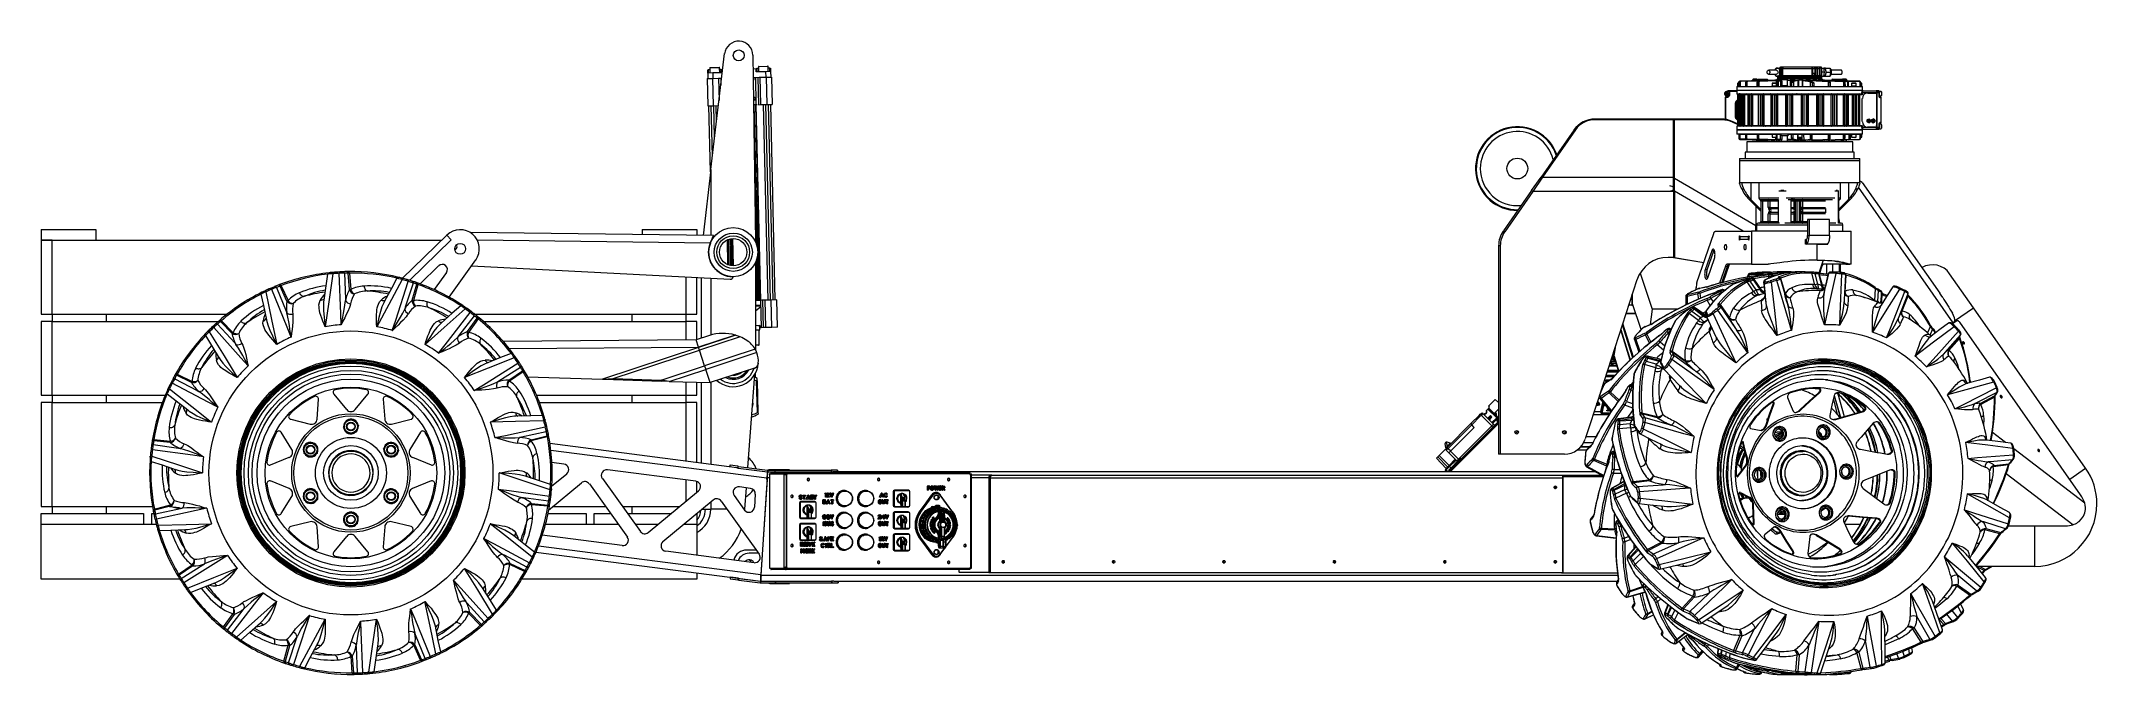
# Model space of a CAD drawing. Header units: millimetres. Extents: x 0 to 197, y 0 to 196.
# Drawn here: x 9.3 to 197.4, y 138 to 195.9 of the extents above; entities outside this region: 2.
import ezdxf

# ---------------------------------------------------------------- set-up
doc = ezdxf.new("R2010")
doc.units = ezdxf.units.MM
doc.styles.add('SLDTEXTSTYLE0', font='TXT', dxfattribs={"width": 0.7})

msp = doc.modelspace()

# ---------------------------------------------------------------- linework, layer by layer
at = {"color": 7, "linetype": 'Continuous', "lineweight": 15}
for p, q in [((70.56, 184.19), (71.82, 194.78)), ((74.41, 194.64), (74.65, 177.58)), ((70.21, 192.51), (70.71, 192.52)), ((70.21, 192.51), (70.27, 190.01)), ((70.28, 193.01), (70.27, 193.31)), ((70.27, 193.31), (70.32, 193.31)), ((70.73, 193.02), (70.28, 193.01)), ((70.28, 193.01), (70.29, 192.51)), ((70.32, 193.31), (70.33, 193.01)), ((70.47, 193.31), (70.32, 193.31)), ((70.46, 193.46), (70.48, 193.01)), ((70.51, 193.51), (71.31, 193.53)), ((70.71, 192.52), (71.27, 192.53)), ((70.71, 192.52), (70.76, 190.02)), ((71.57, 193.04), (70.73, 193.02)), ((70.73, 193.02), (70.74, 192.52)), ((71.27, 192.53), (71.31, 190.51)), ((71.27, 192.53), (71.35, 192.53)), ((71.35, 192.53), (71.56, 192.54)), ((71.37, 193.03), (71.36, 193.48)), ((71.52, 193.34), (71.37, 193.33)), ((71.52, 193.04), (71.52, 193.34)), ((71.52, 193.34), (71.57, 193.34)), ((71.57, 193.34), (71.57, 193.04)), ((71.57, 193.34), (71.65, 193.34)), ((74.43, 193.4), (74.72, 193.41)), ((74.44, 192.6), (74.97, 192.62)), ((74.44, 192.4), (74.52, 192.41)), ((74.52, 192.41), (74.51, 192.61)), ((74.52, 192.41), (74.52, 192.61)), ((74.52, 192.43), (74.52, 192.43)), ((74.64, 192.61), (74.69, 190.11)), ((74.72, 193.11), (74.72, 193.41)), ((74.72, 193.41), (74.77, 193.41)), ((75.57, 193.13), (74.72, 193.11)), ((74.92, 193.42), (74.77, 193.41)), ((74.77, 193.41), (74.77, 193.11)), ((74.86, 192.61), (74.91, 190.11)), ((74.91, 193.57), (74.92, 193.12)), ((74.96, 193.62), (75.76, 193.64)), ((74.97, 192.62), (75.05, 192.62)), ((75.05, 192.62), (75.62, 192.63)), ((75.05, 192.62), (75.11, 190.12)), ((76.02, 193.14), (75.57, 193.13)), ((75.57, 193.13), (75.59, 192.63)), ((75.62, 192.63), (76.12, 192.64)), ((75.62, 192.63), (75.67, 190.13)), ((75.82, 193.14), (75.81, 193.59)), ((75.97, 193.44), (75.82, 193.44)), ((75.97, 193.14), (75.97, 193.44)), ((75.97, 193.44), (76.02, 193.44)), ((76.02, 193.44), (76.02, 193.14)), ((76.02, 193.14), (76.04, 192.64)), ((76.12, 192.64), (76.17, 190.14)), ((164.55, 192.07), (164.52, 192.04)), ((164.52, 192.04), (164.52, 191.82)), ((164.64, 192.04), (164.52, 192.04)), ((164.64, 192.07), (164.55, 192.07)), ((164.64, 192.16), (164.64, 191.77)), ((164.66, 192.16), (164.66, 191.77)), ((164.7, 192.16), (164.7, 191.77)), ((164.7, 192.16), (164.73, 192.16)), ((164.7, 191.77), (164.7, 192.16)), ((164.7, 192.16), (164.7, 192.16)), ((164.73, 192.16), (164.73, 191.77)), ((167.94, 192.34), (164.74, 192.26)), ((164.76, 192.16), (164.76, 191.77)), ((164.79, 192.26), (167.96, 192.34)), ((164.82, 192.26), (164.79, 192.26)), ((168, 192.34), (164.82, 192.26)), ((165.27, 192.16), (165.35, 192.16)), ((165.27, 191.77), (165.27, 192.16)), ((165.35, 192.16), (165.35, 191.77)), ((165.36, 192.26), (168.1, 192.34)), ((165.43, 192.26), (165.36, 192.26)), ((165.38, 192.16), (165.38, 191.77)), ((165.82, 192.29), (165.41, 192.27)), ((165.41, 192.27), (165.81, 192.29)), ((165.41, 192.27), (165.41, 192.27)), ((165.41, 192.27), (165.41, 192.27)), ((168.1, 192.34), (165.43, 192.26)), ((165.81, 192.29), (165.82, 192.29)), ((165.91, 192.39), (165.92, 192.39)), ((166.09, 192.44), (165.96, 192.44)), ((166.3, 192.44), (166.09, 192.44)), ((166.27, 192.39), (166.27, 192.3)), ((166.32, 192.16), (166.32, 191.77)), ((166.33, 191.77), (166.33, 192.16)), ((166.33, 192.16), (166.44, 192.16)), ((166.34, 192.44), (167.22, 192.44)), ((168.1, 192.32), (166.4, 192.26)), ((166.51, 192.26), (166.4, 192.26)), ((166.44, 192.16), (166.45, 191.77)), ((166.48, 192.16), (166.48, 191.77)), ((168.1, 192.32), (166.51, 192.26)), ((167.14, 192.39), (167.18, 192.4)), ((167.18, 192.4), (167.25, 192.4)), ((167.25, 192.4), (167.26, 192.39)), ((167.26, 192.37), (167.27, 192.36)), ((167.27, 192.36), (167.27, 192.39)), ((167.94, 192.34), (167.31, 192.32)), ((167.31, 192.32), (167.94, 192.34)), ((168.1, 193.26), (167.35, 193.26)), ((167.35, 192.91), (168.1, 192.91)), ((167.7, 192.07), (167.68, 192.04)), ((167.68, 192.04), (167.68, 191.82)), ((168.1, 192.04), (167.68, 192.04)), ((168.08, 192.07), (167.7, 192.07)), ((167.94, 192.34), (167.94, 192.34)), ((167.94, 192.34), (167.94, 192.34)), ((167.96, 192.35), (167.96, 192.35)), ((167.96, 192.34), (167.96, 192.34)), ((167.96, 192.34), (167.98, 192.34)), ((167.98, 192.35), (168, 192.35)), ((167.98, 192.34), (168, 192.34)), ((168, 192.37), (168.03, 192.37)), ((168, 192.35), (168.02, 192.35)), ((168.01, 193.4), (168.04, 193.46)), ((168.04, 192.71), (168.01, 192.77)), ((168.02, 192.35), (168.04, 192.34)), ((168.04, 193.46), (168.16, 193.46)), ((168.16, 192.71), (168.04, 192.71)), ((168.05, 192.18), (168.04, 192.07)), ((168.1, 192.37), (168.06, 192.37)), ((168.21, 192.17), (168.06, 192.17)), ((168.1, 192.04), (168.08, 192.07)), ((168.1, 192.39), (168.1, 192.27)), ((168.27, 192.29), (168.1, 192.27)), ((168.1, 192.27), (168.27, 192.29)), ((168.25, 192.27), (168.1, 192.27)), ((168.1, 191.82), (168.1, 192.04)), ((168.19, 193.46), (168.16, 193.46)), ((168.16, 192.71), (168.19, 192.71)), ((168.16, 192.48), (168.16, 192.44)), ((172.26, 192.48), (168.16, 192.48)), ((168.18, 192.44), (169.05, 192.44)), ((168.19, 193.46), (168.35, 193.46)), ((168.19, 192.71), (168.22, 192.71)), ((168.22, 192.71), (168.19, 192.71)), ((168.19, 192.63), (168.19, 192.53)), ((168.19, 192.53), (168.19, 192.48)), ((168.19, 192.53), (172.2, 192.53)), ((168.19, 192.53), (172.24, 192.53)), ((168.22, 191.77), (168.21, 192.17)), ((168.24, 192.18), (168.25, 191.77)), ((168.43, 192.29), (168.25, 192.27)), ((168.27, 192.29), (168.35, 192.29)), ((168.47, 192.26), (168.28, 192.25)), ((168.29, 192.73), (170.87, 192.73)), ((168.32, 192.39), (168.39, 192.39)), ((168.33, 193.4), (168.35, 193.45)), ((168.36, 193.46), (168.35, 193.46)), ((168.35, 193.46), (168.36, 193.42)), ((168.35, 192.29), (168.43, 192.29)), ((168.36, 193.43), (168.36, 192.78)), ((168.38, 192.78), (168.38, 193.43)), ((168.38, 193.43), (168.51, 193.43)), ((168.39, 192.39), (168.46, 192.39)), ((168.48, 193.53), (168.46, 193.53)), ((168.47, 191.77), (168.47, 192.26)), ((168.59, 193.53), (168.48, 193.53)), ((168.51, 192.76), (168.51, 193.43)), ((168.53, 192.76), (168.51, 192.76)), ((168.55, 192.96), (168.53, 192.94)), ((168.53, 192.94), (168.53, 192.76)), ((168.62, 192.94), (168.53, 192.94)), ((168.53, 192.76), (168.53, 192.73)), ((168.61, 192.76), (168.53, 192.76)), ((168.53, 192.76), (168.61, 192.76)), ((168.62, 192.96), (168.55, 192.96)), ((168.57, 192.26), (168.57, 191.87)), ((168.7, 193.53), (168.59, 193.53)), ((168.62, 193.43), (168.62, 192.78)), ((168.63, 193.43), (168.63, 192.78)), ((168.63, 193.43), (171.36, 193.43)), ((168.63, 192.78), (171.36, 192.78)), ((171.3, 193.53), (168.72, 193.53)), ((169.1, 191.87), (169.1, 192.39)), ((169.13, 192.37), (169.1, 192.37)), ((169.14, 192.34), (169.1, 192.34)), ((169.35, 192.34), (169.1, 192.33)), ((169.12, 192.34), (169.15, 192.35)), ((169.12, 192.34), (169.4, 192.34)), ((169.13, 192.37), (169.16, 192.37)), ((169.14, 192.34), (169.25, 192.34)), ((169.15, 192.35), (169.26, 192.35)), ((169.16, 192.37), (169.37, 192.37)), ((169.25, 192.34), (169.35, 192.34)), ((169.26, 192.35), (169.36, 192.35)), ((169.41, 192.37), (169.37, 192.37)), ((169.38, 191.77), (169.38, 192.32)), ((169.38, 192.13), (169.41, 192.13)), ((169.78, 192.34), (169.4, 192.34)), ((169.78, 192.37), (169.41, 192.37)), ((169.41, 192.32), (169.41, 191.77)), ((169.43, 192.16), (169.42, 191.77)), ((169.44, 191.77), (169.45, 192.16)), ((169.81, 192.34), (169.45, 192.26)), ((169.45, 192.16), (169.6, 192.16)), ((169.46, 192.26), (169.82, 192.34)), ((169.61, 192.26), (169.46, 192.26)), ((169.6, 192.16), (169.6, 191.77)), ((170.05, 192.34), (169.61, 192.26)), ((170.07, 192.32), (169.63, 192.23)), ((169.63, 192.16), (169.63, 191.77)), ((169.78, 192.37), (169.82, 192.37)), ((169.78, 192.34), (169.82, 192.35)), ((169.82, 192.37), (170.05, 192.37)), ((169.82, 192.35), (169.93, 192.35)), ((169.82, 192.34), (169.93, 192.34)), ((169.93, 192.35), (170.05, 192.35)), ((169.93, 192.34), (170.05, 192.34)), ((169.94, 192.34), (170.09, 192.34)), ((170.05, 192.37), (170.09, 192.37)), ((170.05, 192.35), (170.09, 192.34)), ((170.08, 191.77), (170.07, 192.32)), ((170.48, 192.37), (170.09, 192.37)), ((170.48, 192.34), (170.09, 192.34)), ((170.1, 192.32), (170.1, 191.77)), ((170.47, 191.77), (170.48, 192.32)), ((170.48, 192.37), (170.52, 192.37)), ((170.48, 192.34), (170.53, 192.35)), ((170.5, 192.32), (171.16, 192.23)), ((170.5, 191.77), (170.5, 192.32)), ((170.52, 192.37), (170.74, 192.37)), ((170.53, 192.35), (170.64, 192.35)), ((171.18, 192.26), (170.53, 192.34)), ((170.53, 192.34), (170.64, 192.34)), ((170.53, 192.34), (170.64, 192.34)), ((170.64, 192.35), (170.75, 192.35)), ((170.64, 192.34), (170.75, 192.34)), ((170.74, 192.37), (170.78, 192.37)), ((170.75, 192.34), (171.33, 192.26)), ((171.33, 192.26), (170.76, 192.34)), ((170.76, 192.34), (170.79, 192.34)), ((171.15, 192.37), (170.78, 192.37)), ((171.16, 192.34), (170.79, 192.34)), ((170.87, 192.73), (172.13, 192.73)), ((171.15, 192.37), (171.19, 192.37)), ((171.16, 192.34), (171.2, 192.35)), ((171.17, 192.16), (171.16, 191.77)), ((171.33, 192.26), (171.18, 192.26)), ((171.19, 192.37), (171.39, 192.37)), ((171.19, 192.32), (172.78, 192.23)), ((171.19, 191.77), (171.2, 192.16)), ((171.2, 192.35), (171.3, 192.35)), ((171.2, 192.16), (171.35, 192.16)), ((172.81, 192.26), (171.21, 192.34)), ((171.21, 192.34), (171.31, 192.34)), ((171.3, 192.35), (171.4, 192.35)), ((171.31, 192.34), (171.41, 192.34)), ((171.66, 193.53), (171.32, 193.53)), ((171.35, 192.16), (171.35, 191.77)), ((171.36, 192.78), (171.36, 193.43)), ((171.37, 191.77), (171.37, 192.16)), ((171.37, 192.16), (171.37, 192.16)), ((171.49, 192.1), (171.37, 192.1)), ((171.39, 192.37), (171.42, 192.37)), ((171.4, 192.77), (171.4, 193.43)), ((171.59, 192.96), (171.4, 192.96)), ((171.61, 192.94), (171.4, 192.94)), ((171.61, 192.76), (171.4, 192.76)), ((171.4, 192.76), (171.61, 192.76)), ((171.4, 192.35), (171.43, 192.34)), ((172.94, 192.26), (171.41, 192.34)), ((171.41, 192.34), (172.94, 192.26)), ((171.73, 192.37), (171.42, 192.37)), ((171.74, 192.34), (171.43, 192.34)), ((171.53, 191.81), (171.53, 192.08)), ((171.61, 192.94), (171.59, 192.96)), ((171.6, 193.43), (171.68, 193.43)), ((171.61, 192.76), (171.61, 192.94)), ((171.61, 192.73), (171.61, 192.76)), ((171.68, 192.76), (171.61, 192.76)), ((171.75, 193.53), (171.66, 193.53)), ((171.68, 193.43), (171.68, 192.76)), ((171.68, 193.43), (171.84, 193.43)), ((171.73, 192.37), (171.76, 192.37)), ((171.74, 192.34), (171.78, 192.35)), ((171.96, 193.53), (171.75, 193.53)), ((171.76, 192.37), (171.92, 192.37)), ((171.78, 192.35), (171.86, 192.35)), ((174.18, 192.26), (171.79, 192.34)), ((171.79, 192.34), (171.87, 192.34)), ((171.84, 193.43), (171.84, 192.78)), ((171.86, 192.35), (171.93, 192.35)), ((171.87, 192.34), (171.95, 192.34)), ((171.92, 192.37), (171.94, 192.37)), ((172.16, 192.37), (171.94, 192.37)), ((171.94, 192.34), (171.96, 192.34)), ((174.28, 192.26), (171.95, 192.34)), ((171.95, 192.34), (174.28, 192.26)), ((172.18, 192.34), (171.96, 192.34)), ((172.06, 193.53), (171.99, 193.53)), ((172.2, 193.53), (172.06, 193.53)), ((172.06, 192.78), (172.06, 193.43)), ((172.08, 193.48), (172.09, 193.43)), ((172.08, 193.48), (172.22, 193.48)), ((172.09, 192.78), (172.09, 193.43)), ((172.09, 192.78), (172.11, 192.78)), ((172.16, 192.37), (172.18, 192.37)), ((172.18, 192.37), (172.28, 192.37)), ((172.18, 192.34), (172.2, 192.35)), ((172.18, 192.34), (172.26, 192.34)), ((172.2, 192.53), (172.24, 192.53)), ((172.2, 192.35), (172.25, 192.35)), ((172.22, 193.48), (172.22, 192.73)), ((172.22, 193.46), (172.38, 193.46)), ((172.45, 193.08), (172.22, 193.08)), ((172.22, 192.73), (172.22, 192.68)), ((172.22, 192.71), (172.38, 192.71)), ((173.07, 192.32), (172.22, 192.34)), ((172.22, 192.34), (172.27, 192.34)), ((172.24, 192.53), (172.24, 192.63)), ((172.24, 192.48), (172.24, 192.53)), ((172.25, 192.35), (172.3, 192.35)), ((172.26, 192.37), (172.26, 192.48)), ((172.26, 192.34), (172.27, 192.35)), ((172.26, 192.34), (172.26, 192.34)), ((172.27, 192.34), (172.32, 192.34)), ((172.28, 192.37), (172.29, 192.37)), ((172.39, 192.37), (172.3, 192.37)), ((172.42, 192.34), (172.31, 192.34)), ((172.32, 192.37), (172.32, 192.39)), ((172.32, 192.34), (173.09, 192.32)), ((172.38, 193.46), (172.45, 193.08)), ((172.45, 193.08), (172.38, 192.71)), ((172.49, 193.4), (172.39, 193.4)), ((172.39, 192.77), (172.49, 192.77)), ((172.42, 193.46), (172.4, 193.4)), ((172.4, 192.77), (172.42, 192.71)), ((172.56, 193.46), (172.42, 193.46)), ((172.42, 192.71), (172.56, 192.71)), ((172.44, 192.34), (172.42, 192.34)), ((172.42, 192.34), (172.44, 192.34)), ((172.43, 192.37), (172.44, 192.37)), ((172.43, 192.35), (172.45, 192.35)), ((172.45, 192.35), (172.46, 192.35)), ((173.11, 192.32), (172.45, 192.34)), ((172.45, 192.34), (172.47, 192.34)), ((172.46, 192.35), (172.46, 192.35)), ((172.46, 192.35), (172.46, 192.35)), ((172.47, 192.34), (172.48, 192.34)), ((172.48, 192.34), (173.11, 192.32)), ((173.11, 192.32), (172.48, 192.34)), ((172.64, 193.08), (172.56, 193.46)), ((172.56, 193.46), (172.99, 193.46)), ((172.56, 192.71), (172.64, 193.08)), ((172.56, 192.71), (172.99, 192.71)), ((172.64, 193.08), (173.06, 193.08)), ((172.94, 192.26), (172.81, 192.26)), ((172.82, 192.16), (172.82, 191.77)), ((172.85, 192.16), (172.99, 192.16)), ((172.85, 191.77), (172.85, 192.16)), ((173.02, 193.27), (172.99, 193.46)), ((172.99, 192.71), (173.02, 192.89)), ((172.99, 192.16), (172.99, 191.77)), ((173, 191.77), (173, 192.16)), ((173, 192.16), (173, 192.16)), ((173.06, 193.08), (173.02, 193.27)), ((173.02, 192.89), (173.06, 193.08)), ((173.09, 192.32), (173.07, 192.32)), ((174.04, 193.26), (173.08, 193.26)), ((173.08, 192.91), (174.04, 192.91)), ((173.09, 192.31), (173.08, 192.31)), ((173.1, 192.32), (173.09, 192.32)), ((173.15, 192.32), (173.12, 192.32)), ((173.15, 192.39), (173.15, 192.3)), ((173.23, 192.44), (174.1, 192.44)), ((174.07, 192.39), (174.11, 192.39)), ((174.11, 192.39), (174.13, 192.39)), ((174.46, 192.44), (174.12, 192.44)), ((174.15, 192.32), (174.15, 192.39)), ((174.52, 192.27), (174.15, 192.29)), ((174.15, 192.29), (174.19, 192.29)), ((174.28, 192.26), (174.18, 192.26)), ((175.66, 192.26), (174.19, 192.3)), ((174.19, 192.3), (175.68, 192.26)), ((174.19, 192.29), (174.23, 192.29)), ((174.22, 192.16), (174.21, 191.77)), ((174.23, 192.29), (174.6, 192.27)), ((174.25, 191.77), (174.25, 192.16)), ((174.25, 192.16), (174.35, 192.16)), ((174.35, 192.16), (174.36, 191.77)), ((174.36, 191.77), (174.36, 192.16)), ((174.51, 192.39), (174.5, 192.39)), ((174.51, 192.39), (174.51, 192.39)), ((174.6, 192.27), (174.52, 192.27)), ((174.59, 192.29), (174.58, 192.29)), ((174.58, 192.29), (174.58, 192.29)), ((174.58, 192.18), (174.58, 191.77)), ((175.01, 192.27), (174.6, 192.29)), ((174.68, 192.17), (174.61, 192.17)), ((174.61, 192.17), (174.61, 191.77)), ((174.69, 191.77), (174.68, 192.17)), ((174.69, 191.77), (174.69, 192.17)), ((174.98, 192.07), (174.96, 192.04)), ((174.96, 192.04), (174.96, 191.82)), ((175.02, 192.04), (174.96, 192.04)), ((175.03, 192.07), (174.98, 192.07)), ((175.02, 192.27), (175.01, 192.27)), ((175.01, 192.27), (175.01, 192.27)), ((175.38, 192.04), (175.02, 192.04)), ((175.36, 192.07), (175.03, 192.07)), ((175.38, 192.04), (175.36, 192.07)), ((175.38, 191.82), (175.38, 192.04)), ((175.68, 192.26), (175.66, 192.26)), ((175.73, 192.16), (175.73, 191.77)), ((175.76, 192.16), (175.78, 192.16)), ((175.76, 191.77), (175.76, 192.16)), ((175.78, 191.77), (175.78, 192.16)), ((175.78, 192.16), (175.78, 191.77)), ((175.78, 192.16), (175.78, 192.16)), ((175.87, 192.07), (175.78, 192.07)), ((175.9, 192.04), (175.78, 192.04)), ((175.9, 192.04), (175.87, 192.07)), ((175.9, 191.82), (175.9, 192.04)), ((70.76, 190.02), (71.26, 190.03)), ((71.08, 188.53), (71.04, 190.02)), ((74.47, 190.87), (74.68, 190.7)), ((74.54, 190.11), (74.48, 190.1)), ((74.85, 176.89), (74.54, 190.11)), ((74.67, 190.11), (74.54, 190.11)), ((75.08, 172.21), (74.67, 190.11)), ((74.71, 190.11), (74.67, 190.11)), ((75.13, 172.21), (74.71, 190.11)), ((74.81, 190.11), (74.71, 190.11)), ((74.91, 190.11), (75.11, 190.12)), ((75.11, 190.12), (75.67, 190.13)), ((75.81, 172.23), (75.39, 190.13)), ((76.01, 172.24), (75.59, 190.13)), ((75.67, 190.13), (76.17, 190.14)), ((76.25, 172.24), (75.84, 190.14)), ((76.46, 172.25), (76.04, 190.14)), ((163.39, 190.77), (163.39, 188.78)), ((163.59, 190.77), (163.41, 190.77)), ((163.42, 191.16), (163.48, 191.23)), ((163.43, 191.05), (163.42, 191.16)), ((163.42, 191.16), (163.51, 191.16)), ((163.51, 191.01), (163.43, 191.05)), ((163.43, 191.05), (163.52, 191.05)), ((163.62, 190.82), (163.44, 190.82)), ((163.44, 190.82), (163.44, 190.82)), ((163.48, 191.23), (163.56, 191.19)), ((163.67, 191.33), (163.51, 191.33)), ((163.51, 191.16), (163.54, 191.2)), ((163.52, 191.05), (163.51, 191.16)), ((163.56, 191.14), (163.51, 191.16)), ((163.57, 191.08), (163.51, 191.01)), ((163.51, 190.91), (163.67, 190.91)), ((163.52, 191.05), (163.54, 191.04)), ((163.53, 190.91), (163.53, 190.87)), ((163.56, 191.19), (163.57, 191.08)), ((163.83, 191.37), (163.65, 191.37)), ((163.65, 191.37), (163.65, 191.37)), ((163.69, 191.34), (163.67, 191.34)), ((163.67, 190.89), (163.69, 190.89)), ((163.78, 191.32), (163.78, 191.07)), ((163.8, 191.32), (163.8, 191.07)), ((164.46, 191.37), (163.83, 191.37)), ((163.83, 191.37), (163.83, 191.37)), ((164.35, 188.99), (164.35, 190.24)), ((164.36, 190.24), (164.35, 190.24)), ((164.36, 190.24), (164.36, 188.99)), ((164.43, 190.24), (164.43, 188.99)), ((164.46, 191.77), (164.46, 191.45)), ((164.46, 191.77), (164.81, 191.77)), ((164.46, 191.45), (164.46, 191.43)), ((164.46, 191.45), (164.81, 191.45)), ((164.46, 191.45), (175.96, 191.45)), ((164.46, 191.43), (164.46, 191.09)), ((164.46, 191.43), (175.91, 191.43)), ((164.46, 191.43), (175.91, 191.43)), ((164.47, 191.09), (164.49, 191.09)), ((164.47, 191.09), (164.47, 191.09)), ((164.51, 191.82), (164.49, 191.79)), ((164.49, 191.79), (164.49, 191.77)), ((164.51, 191.79), (164.49, 191.79)), ((164.5, 191.08), (164.5, 191.08)), ((164.53, 191.82), (164.51, 191.82)), ((164.64, 191.79), (164.51, 191.79)), ((164.51, 191.09), (164.73, 191.09)), ((164.52, 191.02), (164.52, 188.21)), ((164.54, 191.02), (164.52, 191.02)), ((164.52, 191.02), (164.52, 188.21)), ((164.64, 191.82), (164.53, 191.82)), ((164.54, 188.21), (164.54, 191.02)), ((164.67, 191.02), (164.57, 191.02)), ((164.67, 188.22), (164.67, 191.02)), ((164.69, 191.02), (164.67, 191.02)), ((164.77, 191.02), (164.69, 191.02)), ((164.69, 191.02), (164.69, 188.22)), ((164.73, 191.09), (164.77, 191.09)), ((164.77, 191.09), (164.85, 191.09)), ((164.77, 191.02), (164.77, 188.22)), ((164.81, 191.77), (175.96, 191.77)), ((164.81, 191.45), (175.96, 191.45)), ((164.81, 191.02), (164.81, 188.21)), ((164.9, 191.02), (164.81, 191.02)), ((164.81, 191.02), (164.81, 188.21)), ((164.89, 191.09), (164.88, 191.09)), ((164.89, 191.09), (165.38, 191.09)), ((164.9, 188.21), (164.9, 191.02)), ((165.05, 191.02), (164.93, 191.02)), ((165.07, 191.02), (165.05, 191.02)), ((165.05, 188.22), (165.05, 191.02)), ((165.16, 191.02), (165.07, 191.02)), ((165.07, 191.02), (165.07, 188.22)), ((165.16, 191.02), (165.16, 188.22)), ((165.38, 191.09), (165.43, 191.09)), ((165.43, 191.09), (165.57, 191.09)), ((165.45, 191.02), (165.45, 188.22)), ((165.61, 191.02), (165.47, 191.02)), ((165.47, 191.02), (165.47, 188.21)), ((165.61, 188.21), (165.61, 191.02)), ((165.63, 191.09), (165.62, 191.09)), ((165.63, 191.09), (166.35, 191.09)), ((165.78, 191.02), (165.66, 191.02)), ((165.78, 188.22), (165.78, 191.02)), ((165.78, 191.02), (165.79, 191.02)), ((165.89, 191.02), (165.79, 191.02)), ((165.79, 191.02), (165.79, 188.22)), ((165.89, 191.02), (165.89, 188.22)), ((166.35, 191.09), (166.42, 191.09)), ((166.41, 191.02), (166.41, 188.22)), ((166.42, 191.09), (166.61, 191.09)), ((166.64, 191.02), (166.45, 191.02)), ((166.45, 191.02), (166.45, 188.21)), ((166.61, 191.09), (166.68, 191.09)), ((166.64, 188.21), (166.64, 191.02)), ((166.68, 191.09), (167.58, 191.09)), ((166.81, 191.02), (166.7, 191.02)), ((166.81, 188.22), (166.81, 191.02)), ((166.82, 191.02), (166.81, 191.02)), ((166.92, 191.02), (166.82, 191.02)), ((166.82, 191.02), (166.82, 188.22)), ((167.6, 191.02), (166.92, 191.02)), ((166.92, 191.02), (166.92, 188.22)), ((167.13, 191.09), (167.13, 191.08)), ((167.58, 191.09), (167.67, 191.09)), ((167.6, 188.22), (167.6, 191.02)), ((167.62, 191.02), (167.62, 188.22)), ((167.67, 191.82), (167.64, 191.79)), ((167.64, 191.79), (167.64, 191.77)), ((167.89, 191.79), (167.64, 191.79)), ((167.89, 191.82), (167.67, 191.82)), ((167.67, 191.09), (167.89, 191.09)), ((167.91, 191.02), (167.69, 191.02)), ((167.69, 191.02), (167.69, 188.21)), ((168.12, 191.82), (167.89, 191.82)), ((168.14, 191.79), (167.89, 191.79)), ((167.89, 191.09), (167.98, 191.09)), ((167.91, 188.21), (167.91, 191.02)), ((168.07, 191.02), (167.97, 191.02)), ((167.98, 191.09), (168.99, 191.09)), ((168.07, 188.22), (168.07, 191.02)), ((168.17, 191.02), (168.08, 191.02)), ((168.08, 191.02), (168.08, 188.22)), ((168.14, 191.79), (168.12, 191.82)), ((168.14, 191.77), (168.14, 191.79)), ((168.94, 191.02), (168.17, 191.02)), ((168.17, 191.02), (168.17, 188.22)), ((168.94, 188.22), (168.94, 191.02)), ((168.99, 191.09), (169.09, 191.09)), ((169, 191.02), (169, 188.22)), ((169.09, 191.09), (169.33, 191.09)), ((169.34, 191.02), (169.1, 191.02)), ((169.1, 191.02), (169.1, 188.21)), ((169.34, 188.21), (169.34, 191.02)), ((169.48, 191.02), (169.4, 191.02)), ((169.45, 191.08), (169.43, 191.09)), ((169.43, 191.09), (170.49, 191.09)), ((169.48, 188.22), (169.48, 191.02)), ((169.48, 191.02), (169.48, 191.02)), ((169.56, 191.02), (169.48, 191.02)), ((169.48, 191.02), (169.48, 188.22)), ((170.37, 191.02), (169.56, 191.02)), ((169.56, 191.02), (169.56, 188.22)), ((169.94, 191.09), (169.93, 191.09)), ((170.37, 188.22), (170.37, 191.02)), ((170.45, 191.02), (170.37, 191.02)), ((170.52, 191.02), (170.45, 191.02)), ((170.45, 191.02), (170.45, 188.22)), ((170.45, 191.02), (170.45, 188.22)), ((170.45, 191.02), (170.45, 191.02)), ((170.49, 191.09), (170.59, 191.09)), ((170.82, 191.02), (170.58, 191.02)), ((170.58, 191.02), (170.58, 188.21)), ((170.59, 191.09), (170.83, 191.09)), ((170.82, 188.21), (170.82, 191.02)), ((170.93, 191.09), (171.97, 191.09)), ((170.94, 188.22), (170.94, 191.02)), ((171.79, 191.02), (171, 191.02)), ((171, 191.02), (171, 188.22)), ((171.52, 191.81), (171.37, 191.81)), ((171.53, 191.8), (171.37, 191.8)), ((171.53, 191.81), (171.52, 191.81)), ((171.53, 191.77), (171.53, 191.8)), ((171.79, 188.22), (171.79, 191.02)), ((171.88, 191.02), (171.79, 191.02)), ((171.89, 191.02), (171.88, 191.02)), ((171.88, 191.02), (171.88, 188.22)), ((171.98, 191.02), (171.89, 191.02)), ((171.89, 191.02), (171.89, 188.22)), ((171.97, 191.09), (172.06, 191.09)), ((172.27, 191.02), (172.04, 191.02)), ((172.04, 191.02), (172.04, 188.21)), ((172.06, 191.09), (172.29, 191.09)), ((172.27, 188.21), (172.27, 191.02)), ((172.35, 188.22), (172.35, 191.02)), ((172.38, 191.09), (173.32, 191.09)), ((172.38, 191.02), (172.38, 188.22)), ((173.1, 191.02), (172.38, 191.02)), ((173.1, 188.22), (173.1, 191.02)), ((173.2, 191.02), (173.1, 191.02)), ((173.2, 191.02), (173.2, 188.22)), ((173.21, 191.02), (173.2, 191.02)), ((173.32, 191.02), (173.21, 191.02)), ((173.21, 191.02), (173.21, 188.22)), ((173.32, 191.09), (173.41, 191.09)), ((173.38, 191.02), (173.38, 188.21)), ((173.58, 191.02), (173.38, 191.02)), ((173.41, 191.09), (173.6, 191.09)), ((173.58, 188.21), (173.58, 191.02)), ((173.63, 188.22), (173.63, 191.02)), ((173.68, 191.09), (174.47, 191.09)), ((174.21, 188.22), (174.21, 191.02)), ((174.31, 191.02), (174.21, 191.02)), ((174.31, 188.22), (174.31, 191.02)), ((174.33, 191.02), (174.31, 191.02)), ((174.44, 191.02), (174.33, 191.02)), ((174.33, 191.02), (174.33, 188.22)), ((174.47, 191.09), (174.53, 191.09)), ((174.5, 191.02), (174.5, 188.21)), ((174.65, 191.02), (174.5, 191.02)), ((174.53, 191.09), (174.69, 191.09)), ((174.65, 188.21), (174.65, 191.02)), ((174.68, 188.22), (174.68, 191.02)), ((174.69, 191.09), (174.75, 191.09)), ((174.75, 191.09), (175.32, 191.09)), ((174.95, 191.82), (174.92, 191.79)), ((174.92, 191.79), (174.92, 191.77)), ((175.42, 191.79), (174.92, 191.79)), ((175.4, 191.82), (174.95, 191.82)), ((175.05, 188.22), (175.05, 191.02)), ((175.15, 191.02), (175.05, 191.02)), ((175.15, 188.22), (175.15, 191.02)), ((175.16, 191.02), (175.15, 191.02)), ((175.28, 191.02), (175.16, 191.02)), ((175.16, 191.02), (175.16, 188.22)), ((175.32, 191.09), (175.37, 191.09)), ((175.32, 191.02), (175.32, 188.21)), ((175.42, 191.02), (175.32, 191.02)), ((175.37, 191.09), (175.47, 191.09)), ((175.42, 191.79), (175.4, 191.82)), ((175.42, 191.77), (175.42, 191.79)), ((175.42, 188.21), (175.42, 191.02)), ((175.44, 188.22), (175.44, 191.02)), ((175.47, 191.09), (175.51, 191.09)), ((175.48, 191.09), (175.5, 191.09)), ((175.51, 191.09), (175.88, 191.09)), ((175.62, 188.22), (175.62, 191.02)), ((175.62, 191.02), (175.67, 191.02)), ((175.94, 191.02), (175.67, 191.02)), ((175.67, 191.02), (175.67, 188.22)), ((175.91, 191.82), (175.78, 191.82)), ((175.94, 191.79), (175.78, 191.79)), ((175.89, 191.08), (175.89, 191.22)), ((175.89, 191.22), (175.94, 191.22)), ((175.94, 191.79), (175.91, 191.82)), ((175.91, 191.43), (175.92, 191.43)), ((175.92, 191.43), (175.96, 191.43)), ((175.94, 191.77), (175.94, 191.79)), ((175.94, 191.22), (175.94, 191.02)), ((175.94, 191.22), (177.26, 191.22)), ((175.94, 188.56), (175.94, 190.68)), ((175.96, 191.45), (175.96, 191.77)), ((175.96, 191.43), (175.96, 191.45)), ((176, 191.37), (177.21, 191.37)), ((176.41, 191.18), (177.26, 191.18)), ((177.25, 191.37), (177.21, 191.37)), ((177.4, 191.37), (177.25, 191.37)), ((177.25, 191.18), (177.25, 188.06)), ((177.26, 191.22), (177.26, 191.18)), ((177.26, 191.22), (177.31, 191.22)), ((177.26, 188.02), (177.26, 191.22)), ((177.31, 191.22), (177.45, 191.22)), ((177.31, 188.02), (177.31, 191.22)), ((177.43, 191.37), (177.4, 191.37)), ((177.45, 191.22), (177.45, 190.87)), ((177.65, 191.33), (177.46, 191.33)), ((177.47, 191.24), (177.48, 191.22)), ((177.48, 190.87), (177.48, 191.22)), ((177.48, 190.91), (177.65, 190.91)), ((177.52, 190.82), (177.62, 190.82)), ((177.54, 190.77), (177.63, 190.77)), ((177.63, 190.77), (177.63, 188.47)), ((177.69, 191.29), (177.67, 191.32)), ((177.67, 190.92), (177.69, 190.94)), ((177.67, 188.47), (177.67, 190.77)), ((70.27, 190.01), (70.76, 190.02)), ((70.54, 183.96), (70.39, 190.01)), ((70.71, 185.41), (70.6, 190.01)), ((70.91, 187.12), (70.84, 190.02)), ((158.67, 188.8), (151.48, 188.8)), ((158.67, 188.74), (151.48, 188.74)), ((163.04, 188.8), (158.67, 188.8)), ((158.67, 188.74), (158.67, 188.8)), ((158.67, 183.49), (158.67, 188.74)), ((158.67, 188.65), (158.76, 188.72)), ((158.76, 183.39), (158.76, 188.72)), ((163.13, 188.72), (158.76, 188.72)), ((163.04, 188.72), (163.04, 188.8)), ((164.01, 188.54), (164.03, 188.58)), ((164.52, 188.35), (164.03, 188.58)), ((164.52, 188.3), (164.06, 188.51)), ((164.36, 188.99), (164.35, 188.99)), ((164.46, 189.12), (164.52, 189.12)), ((164.46, 189.11), (164.46, 189.12)), ((164.46, 189.12), (164.46, 189.11)), ((164.52, 189.11), (164.46, 189.11)), ((164.46, 188.14), (164.46, 187.81)), ((164.49, 188.14), (164.47, 188.14)), ((164.73, 188.14), (164.51, 188.14)), ((164.52, 188.21), (164.54, 188.21)), ((164.57, 188.22), (164.67, 188.22)), ((164.67, 188.22), (164.69, 188.22)), ((164.69, 188.22), (164.77, 188.22)), ((164.85, 188.14), (164.77, 188.14)), ((164.81, 188.21), (164.9, 188.21)), ((164.89, 188.14), (164.85, 188.14)), ((165.38, 188.14), (164.89, 188.14)), ((164.93, 188.22), (165.05, 188.22)), ((165.05, 188.22), (165.07, 188.22)), ((165.07, 188.22), (165.16, 188.22)), ((165.57, 188.14), (165.43, 188.14)), ((165.47, 188.21), (165.61, 188.21)), ((165.63, 188.14), (165.57, 188.14)), ((166.35, 188.14), (165.63, 188.14)), ((165.66, 188.22), (165.78, 188.22)), ((165.78, 188.22), (165.79, 188.22)), ((165.79, 188.22), (165.89, 188.22)), ((165.94, 188.14), (165.95, 188.14)), ((166.61, 188.14), (166.42, 188.14)), ((166.45, 188.21), (166.64, 188.21)), ((166.68, 188.14), (166.61, 188.14)), ((167.58, 188.14), (166.68, 188.14)), ((166.7, 188.22), (166.81, 188.22)), ((166.81, 188.22), (166.82, 188.22)), ((166.82, 188.22), (166.92, 188.22)), ((166.92, 188.22), (167.6, 188.22)), ((167.09, 188.14), (167.1, 188.14)), ((167.22, 188.15), (167.22, 188.14)), ((167.38, 188.14), (167.38, 188.15)), ((167.67, 188.14), (167.58, 188.14)), ((167.89, 188.14), (167.67, 188.14)), ((167.69, 188.21), (167.91, 188.21)), ((167.98, 188.14), (167.89, 188.14)), ((167.97, 188.22), (168.07, 188.22)), ((168.99, 188.14), (167.98, 188.14)), ((168.01, 188.14), (168, 188.14)), ((168.08, 188.22), (168.17, 188.22)), ((168.17, 188.22), (168.94, 188.22)), ((169.09, 188.14), (168.99, 188.14)), ((169.33, 188.14), (169.09, 188.14)), ((169.1, 188.21), (169.34, 188.21)), ((169.43, 188.14), (169.33, 188.14)), ((169.4, 188.22), (169.48, 188.22)), ((170.49, 188.14), (169.43, 188.14)), ((169.48, 188.22), (169.56, 188.22)), ((169.48, 188.22), (169.48, 188.22)), ((169.48, 188.19), (169.48, 188.2)), ((169.56, 188.22), (170.37, 188.22)), ((170.37, 188.22), (170.45, 188.22)), ((170.45, 188.22), (170.52, 188.22)), ((170.45, 188.22), (170.45, 188.22)), ((170.58, 188.21), (170.82, 188.21)), ((170.83, 188.14), (170.59, 188.14)), ((170.93, 188.14), (170.83, 188.14)), ((171.97, 188.14), (170.93, 188.14)), ((171, 188.22), (171.79, 188.22)), ((171.79, 188.22), (171.88, 188.22)), ((171.89, 188.22), (171.98, 188.22)), ((172.04, 188.21), (172.27, 188.21)), ((172.29, 188.14), (172.06, 188.14)), ((172.38, 188.14), (172.29, 188.14)), ((172.38, 188.22), (173.1, 188.22)), ((173.32, 188.14), (172.38, 188.14)), ((173.1, 188.22), (173.2, 188.22)), ((173.2, 188.22), (173.21, 188.22)), ((173.21, 188.22), (173.32, 188.22)), ((173.32, 188.15), (173.33, 188.14)), ((173.38, 188.21), (173.58, 188.21)), ((173.6, 188.14), (173.41, 188.14)), ((173.68, 188.14), (173.6, 188.14)), ((174.47, 188.14), (173.68, 188.14)), ((174.31, 188.22), (174.21, 188.22)), ((174.31, 188.22), (174.33, 188.22)), ((174.33, 188.22), (174.44, 188.22)), ((174.46, 188.15), (174.48, 188.14)), ((174.5, 188.21), (174.65, 188.21)), ((174.69, 188.14), (174.53, 188.14)), ((174.75, 188.14), (174.69, 188.14)), ((175.32, 188.14), (174.75, 188.14)), ((175.15, 188.22), (175.05, 188.22)), ((175.15, 188.22), (175.16, 188.22)), ((175.16, 188.22), (175.28, 188.22)), ((175.32, 188.21), (175.42, 188.21)), ((175.37, 188.14), (175.32, 188.14)), ((175.47, 188.14), (175.37, 188.14)), ((175.43, 188.22), (175.44, 188.21)), ((175.51, 188.14), (175.47, 188.14)), ((175.5, 188.15), (175.48, 188.15)), ((175.88, 188.14), (175.51, 188.14)), ((175.67, 188.22), (175.62, 188.22)), ((175.67, 188.22), (175.94, 188.22)), ((175.89, 188.02), (175.89, 188.15)), ((175.94, 188.22), (175.94, 188.02)), ((176.49, 188.74), (176.48, 188.74)), ((176.84, 188.56), (176.84, 188.7)), ((176.84, 188.7), (176.85, 188.7)), ((176.85, 188.56), (176.84, 188.56)), ((176.85, 188.7), (176.85, 188.56)), ((176.85, 188.7), (176.85, 188.56)), ((176.88, 188.55), (176.88, 188.71)), ((176.88, 188.71), (176.89, 188.71)), ((176.88, 188.71), (176.88, 188.55)), ((176.89, 188.55), (176.88, 188.55)), ((176.89, 188.71), (176.89, 188.55)), ((176.91, 188.73), (176.92, 188.73)), ((176.91, 188.53), (176.91, 188.73)), ((176.92, 188.53), (176.91, 188.53)), ((176.92, 188.73), (176.92, 188.64)), ((176.92, 188.64), (177.08, 188.64)), ((176.92, 188.64), (176.92, 188.64)), ((177.08, 188.63), (176.92, 188.63)), ((176.92, 188.63), (176.92, 188.53)), ((176.94, 188.8), (176.94, 188.8)), ((176.94, 188.47), (176.94, 188.47)), ((177.08, 188.64), (177.08, 188.63)), ((177.45, 188.37), (177.45, 188.02)), ((177.48, 188.02), (177.48, 188.37)), ((177.65, 188.33), (177.48, 188.33)), ((177.62, 188.42), (177.52, 188.42)), ((177.63, 188.47), (177.54, 188.47)), ((177.62, 188.42), (177.62, 188.42)), ((177.69, 188.29), (177.67, 188.32)), ((74.75, 177.32), (74.51, 187.78)), ((149.56, 187.8), (146.54, 183.49)), ((149.68, 187.8), (146.66, 183.49)), ((149.64, 187.74), (149.56, 187.8)), ((164.46, 187.81), (164.46, 187.79)), ((175.91, 187.81), (164.46, 187.81)), ((164.81, 187.81), (164.46, 187.81)), ((164.46, 187.79), (164.46, 187.41)), ((164.81, 187.79), (164.46, 187.79)), ((175.42, 187.79), (164.46, 187.79)), ((175.42, 187.41), (164.46, 187.41)), ((164.65, 187.38), (164.66, 187.38)), ((164.65, 187.38), (164.65, 187.04)), ((164.65, 187.04), (164.66, 187.04)), ((164.66, 187.04), (164.66, 187.38)), ((164.67, 187.04), (164.67, 187.38)), ((164.72, 187.38), (164.7, 187.38)), ((164.7, 187.04), (164.7, 187.38)), ((164.72, 187.04), (164.7, 187.04)), ((164.72, 187.38), (164.72, 187.04)), ((164.74, 186.94), (167, 186.88)), ((164.75, 187.04), (164.75, 187.38)), ((167.03, 186.88), (164.8, 186.94)), ((164.8, 186.94), (164.82, 186.94)), ((175.91, 187.81), (164.81, 187.81)), ((175.96, 187.79), (164.81, 187.79)), ((164.82, 186.94), (167.06, 186.88)), ((165.28, 187.38), (165.28, 187.04)), ((165.34, 187.38), (165.28, 187.38)), ((165.29, 187.04), (165.28, 187.38)), ((165.33, 187.04), (165.29, 187.04)), ((165.34, 187.38), (165.33, 187.04)), ((165.36, 186.73), (165.36, 185.78)), ((174.6, 186.73), (165.36, 186.73)), ((165.37, 187.04), (165.37, 187.38)), ((165.37, 186.94), (165.42, 186.94)), ((167.35, 186.88), (165.37, 186.94)), ((165.42, 186.94), (167.42, 186.88)), ((166.27, 186.9), (166.27, 186.78)), ((166.27, 186.78), (167.13, 186.78)), ((166.43, 187.38), (166.35, 187.38)), ((166.35, 187.04), (166.35, 187.38)), ((166.35, 187.04), (166.35, 187.38)), ((166.42, 187.04), (166.35, 187.04)), ((166.43, 187.38), (166.42, 187.04)), ((166.42, 186.94), (167.95, 186.88)), ((166.42, 186.94), (166.49, 186.94)), ((167.95, 186.88), (166.42, 186.94)), ((166.42, 186.94), (166.42, 186.94)), ((166.46, 187.04), (166.46, 187.38)), ((166.49, 186.94), (168.06, 186.88)), ((167.02, 186.88), (167, 186.88)), ((167.15, 186.88), (167.06, 186.88)), ((167.26, 186.78), (167.13, 186.78)), ((167.26, 186.78), (167.27, 186.78)), ((167.27, 186.78), (167.27, 186.88)), ((167.8, 186.88), (167.43, 186.88)), ((167.88, 186.73), (167.56, 186.88)), ((167.63, 186.88), (167.8, 186.88)), ((167.67, 187.41), (167.67, 187.38)), ((168.12, 187.38), (167.67, 187.38)), ((167.68, 187.38), (167.68, 187.15)), ((167.68, 187.15), (167.7, 187.13)), ((167.68, 187.15), (167.95, 187.15)), ((168, 186.73), (167.68, 186.88)), ((167.7, 187.13), (167.95, 187.13)), ((167.91, 186.88), (167.79, 186.88)), ((167.95, 187.15), (168.1, 187.15)), ((167.95, 187.13), (168.08, 187.13)), ((167.99, 187.13), (167.99, 186.95)), ((168.02, 186.97), (168.02, 187.13)), ((168.08, 186.97), (168.02, 186.97)), ((168.02, 186.92), (168.27, 186.91)), ((168.02, 186.92), (168.12, 186.92)), ((168.27, 186.91), (168.02, 186.92)), ((168.02, 186.92), (168.02, 186.92)), ((168.02, 186.92), (168.02, 186.92)), ((168.08, 187.13), (168.1, 187.15)), ((168.08, 187.13), (168.08, 186.97)), ((168.1, 186.88), (168.08, 186.88)), ((168.1, 187.15), (168.1, 187.38)), ((168.1, 186.92), (168.1, 186.78)), ((168.1, 186.88), (168.1, 186.88)), ((168.1, 186.78), (168.29, 186.78)), ((168.12, 187.38), (168.12, 187.41)), ((168.12, 186.92), (168.39, 186.91)), ((168.12, 186.92), (168.12, 186.92)), ((168.14, 186.95), (168.15, 187.38)), ((168.14, 186.95), (168.14, 186.95)), ((168.43, 186.93), (168.14, 186.95)), ((168.42, 187.38), (168.15, 187.38)), ((168.39, 186.91), (168.27, 186.91)), ((168.28, 186.93), (168.28, 186.94)), ((168.5, 186.78), (168.29, 186.78)), ((168.43, 187.38), (168.42, 187.38)), ((168.43, 187.38), (168.43, 186.93)), ((168.5, 186.78), (169.1, 186.78)), ((168.57, 187.26), (168.57, 186.93)), ((169.1, 186.78), (169.1, 187.26)), ((169.1, 186.89), (169.31, 186.88)), ((169.1, 186.88), (169.16, 186.88)), ((169.1, 186.88), (169.12, 186.88)), ((169.11, 186.94), (169.52, 186.88)), ((169.15, 186.88), (169.16, 186.88)), ((169.27, 186.88), (169.27, 186.88)), ((169.48, 186.88), (169.33, 186.88)), ((169.45, 187.04), (169.45, 187.38)), ((169.58, 187.38), (169.47, 187.38)), ((169.47, 187.04), (169.47, 187.38)), ((169.57, 187.04), (169.47, 187.04)), ((169.48, 186.94), (169.73, 186.88)), ((169.48, 186.94), (169.58, 186.94)), ((169.48, 186.94), (169.48, 186.94)), ((169.74, 186.88), (169.48, 186.94)), ((169.62, 186.88), (169.5, 186.88)), ((169.58, 187.38), (169.57, 187.04)), ((169.58, 186.94), (169.89, 186.88)), ((170.02, 187.38), (169.6, 187.38)), ((169.6, 187.04), (169.6, 187.38)), ((170.01, 186.88), (169.61, 186.96)), ((169.62, 186.9), (169.62, 186.88)), ((169.67, 186.88), (169.62, 186.88)), ((169.68, 186.88), (169.68, 186.78)), ((169.68, 186.78), (169.74, 186.78)), ((169.69, 186.88), (169.71, 186.88)), ((169.73, 186.88), (169.74, 186.88)), ((169.74, 186.88), (169.74, 186.78)), ((169.74, 186.78), (170.12, 186.78)), ((170.01, 186.88), (169.91, 186.88)), ((170.02, 187.38), (170.01, 186.88)), ((170.02, 187.4), (170.02, 187.38)), ((170.4, 187.38), (170.02, 187.38)), ((170.04, 187.38), (170.04, 187.15)), ((170.04, 187.15), (170.06, 187.13)), ((170.04, 187.15), (170.39, 187.15)), ((170.06, 187.13), (170.37, 187.13)), ((170.12, 186.92), (170.12, 186.91)), ((170.12, 186.92), (170.12, 186.92)), ((170.12, 186.91), (170.24, 186.91)), ((170.15, 186.93), (170.16, 186.95)), ((170.16, 186.95), (170.16, 186.95)), ((170.18, 186.91), (170.19, 186.92)), ((170.31, 186.91), (170.18, 186.91)), ((170.19, 186.92), (170.3, 186.92)), ((170.19, 186.92), (170.19, 186.92)), ((170.22, 186.97), (170.22, 187.13)), ((170.25, 186.97), (170.22, 186.97)), ((170.27, 186.97), (170.25, 186.97)), ((170.28, 187.13), (170.27, 186.97)), ((170.3, 186.92), (170.31, 186.91)), ((170.3, 186.92), (170.3, 186.92)), ((170.35, 186.78), (170.3, 186.78)), ((170.33, 186.95), (170.33, 186.95)), ((170.33, 186.93), (170.33, 186.95)), ((170.35, 186.78), (170.36, 186.78)), ((170.36, 186.78), (170.74, 186.78)), ((170.37, 187.13), (170.41, 187.13)), ((170.38, 186.93), (170.38, 186.9)), ((170.39, 187.15), (170.41, 187.15)), ((170.4, 187.38), (170.41, 186.88)), ((170.41, 186.88), (170.51, 186.88)), ((171.19, 187.38), (170.57, 187.38)), ((170.57, 187.38), (170.58, 186.88)), ((170.58, 186.88), (171.18, 186.96)), ((170.73, 186.88), (170.58, 186.88)), ((170.69, 186.88), (170.68, 186.88)), ((170.69, 186.88), (170.71, 186.88)), ((170.74, 186.78), (170.74, 186.88)), ((170.75, 186.88), (171.2, 186.94)), ((170.9, 186.88), (171.31, 186.94)), ((171.3, 186.94), (170.9, 186.88)), ((170.9, 186.88), (170.9, 186.88)), ((171.14, 186.88), (170.94, 186.88)), ((171.14, 186.88), (171.11, 186.88)), ((171.15, 186.88), (171.32, 186.89)), ((171.19, 187.04), (171.19, 187.38)), ((171.2, 186.94), (171.3, 186.94)), ((171.33, 187.38), (171.22, 187.38)), ((171.22, 187.04), (171.22, 187.38)), ((171.32, 187.04), (171.22, 187.04)), ((171.3, 186.88), (171.31, 186.88)), ((171.31, 186.88), (171.32, 186.88)), ((171.33, 187.38), (171.32, 187.04)), ((171.32, 186.94), (171.32, 186.78)), ((171.32, 186.78), (171.47, 186.78)), ((171.33, 186.88), (172.81, 186.96)), ((171.33, 186.96), (171.33, 186.88)), ((171.69, 186.88), (171.33, 186.88)), ((171.34, 187.04), (171.35, 187.38)), ((171.76, 186.78), (171.47, 186.78)), ((171.7, 186.88), (172.83, 186.94)), ((171.76, 186.78), (172.32, 186.78)), ((171.84, 186.88), (172.92, 186.94)), ((172.92, 186.94), (171.84, 186.88)), ((171.95, 186.88), (171.98, 186.88)), ((171.98, 186.88), (174.18, 186.96)), ((171.98, 186.88), (171.98, 186.88)), ((172.5, 186.88), (171.98, 186.88)), ((172.32, 186.78), (172.32, 186.88)), ((172.32, 186.88), (172.32, 186.88)), ((172.48, 186.88), (172.36, 186.88)), ((172.47, 186.88), (172.51, 186.88)), ((172.51, 186.88), (174.2, 186.94)), ((172.62, 186.88), (174.27, 186.94)), ((174.27, 186.94), (172.62, 186.88)), ((172.79, 186.88), (172.76, 186.88)), ((173.15, 186.88), (172.78, 186.88)), ((172.79, 186.88), (172.98, 186.88)), ((172.83, 186.94), (172.92, 186.94)), ((172.84, 187.04), (172.84, 187.38)), ((172.85, 186.88), (172.85, 186.88)), ((172.97, 187.38), (172.87, 187.38)), ((172.88, 187.04), (172.87, 187.38)), ((172.96, 187.04), (172.88, 187.04)), ((172.99, 186.88), (172.88, 186.88)), ((172.97, 187.38), (172.96, 187.04)), ((172.97, 187.04), (172.98, 187.38)), ((173.08, 186.88), (173, 186.88)), ((173.07, 186.88), (173.15, 186.88)), ((173.15, 186.9), (173.15, 186.78)), ((173.15, 186.78), (174.04, 186.78)), ((174.14, 186.78), (174.04, 186.78)), ((174.14, 186.78), (174.15, 186.78)), ((174.15, 186.9), (175.66, 186.94)), ((175.68, 186.94), (174.15, 186.9)), ((174.15, 186.78), (174.15, 186.93)), ((174.15, 186.93), (174.15, 186.93)), ((174.16, 186.93), (174.15, 186.93)), ((174.15, 186.78), (174.5, 186.78)), ((174.16, 186.93), (174.75, 186.95)), ((174.2, 186.94), (174.27, 186.94)), ((174.21, 186.91), (174.76, 186.92)), ((174.21, 186.91), (174.26, 186.91)), ((174.23, 187.04), (174.23, 187.38)), ((174.24, 187.38), (174.23, 187.38)), ((174.34, 187.38), (174.26, 187.38)), ((174.27, 187.04), (174.26, 187.38)), ((174.81, 186.92), (174.26, 186.91)), ((174.34, 187.04), (174.27, 187.04)), ((174.27, 186.94), (174.27, 186.94)), ((174.34, 187.38), (174.34, 187.04)), ((175.06, 186.73), (174.6, 186.73)), ((175.26, 186.92), (174.65, 186.91)), ((174.65, 186.91), (175.26, 186.92)), ((174.65, 186.91), (174.65, 186.91)), ((174.75, 186.95), (174.75, 187.38)), ((174.75, 186.95), (174.76, 186.95)), ((174.75, 186.95), (174.76, 186.95)), ((174.76, 186.92), (174.77, 186.92)), ((174.77, 186.92), (174.81, 186.92)), ((174.81, 186.92), (174.81, 186.92)), ((174.82, 187.38), (174.82, 187.41)), ((174.82, 186.97), (174.82, 187.38)), ((174.84, 186.97), (174.82, 186.97)), ((174.85, 187.38), (174.84, 186.97)), ((174.85, 186.96), (174.85, 187.38)), ((174.95, 187.41), (174.95, 187.38)), ((175.4, 187.38), (174.95, 187.38)), ((174.96, 187.38), (174.96, 187.15)), ((174.96, 187.15), (174.98, 187.13)), ((174.96, 187.15), (175.38, 187.15)), ((174.98, 187.13), (175.36, 187.13)), ((175.06, 185.78), (175.06, 186.73)), ((175.27, 186.92), (175.26, 186.92)), ((175.26, 186.92), (175.26, 186.92)), ((175.26, 186.92), (175.27, 186.92)), ((175.36, 187.13), (175.38, 187.15)), ((175.38, 187.15), (175.38, 187.38)), ((175.4, 187.38), (175.4, 187.41)), ((175.96, 187.79), (175.42, 187.79)), ((175.96, 187.41), (175.42, 187.41)), ((175.66, 186.94), (175.68, 186.94)), ((175.73, 187.04), (175.73, 187.38)), ((175.75, 187.04), (175.75, 187.38)), ((175.75, 187.15), (175.76, 187.15)), ((175.75, 187.13), (175.76, 187.13)), ((175.76, 187.38), (175.76, 187.38)), ((175.77, 187.38), (175.76, 187.38)), ((175.76, 187.04), (175.76, 187.38)), ((175.77, 187.04), (175.76, 187.04)), ((175.91, 187.38), (175.77, 187.38)), ((175.77, 187.38), (175.77, 187.04)), ((175.77, 187.15), (175.9, 187.15)), ((175.77, 187.13), (175.87, 187.13)), ((175.87, 187.13), (175.9, 187.15)), ((175.94, 188.02), (175.89, 188.02)), ((175.9, 187.15), (175.9, 187.38)), ((175.92, 187.81), (175.91, 187.81)), ((175.91, 187.38), (175.91, 187.41)), ((175.96, 187.81), (175.92, 187.81)), ((177.26, 188.02), (175.94, 188.02)), ((175.96, 187.79), (175.96, 187.81)), ((175.96, 187.41), (175.96, 187.79)), ((176, 187.87), (177.21, 187.87)), ((177.26, 188.06), (176.41, 188.06)), ((177.21, 187.87), (177.25, 187.87)), ((177.25, 187.87), (177.4, 187.87)), ((177.26, 188.06), (177.26, 188.02)), ((177.31, 188.02), (177.26, 188.02)), ((177.45, 188.02), (177.31, 188.02)), ((177.4, 187.87), (177.43, 187.87)), ((177.44, 187.87), (177.43, 187.87)), ((177.46, 187.91), (177.65, 187.91)), ((177.48, 188.1), (177.48, 188.1)), ((177.48, 188.1), (177.48, 188.1)), ((177.67, 187.92), (177.69, 187.94)), ((164.71, 185.18), (164.71, 184.98)), ((164.71, 185.18), (175.71, 185.18)), ((164.71, 184.98), (164.71, 182.93)), ((175.71, 184.98), (164.71, 184.98)), ((165.21, 185.78), (165.21, 185.18)), ((166.52, 185.78), (165.21, 185.78)), ((175.21, 185.78), (166.52, 185.78)), ((175.21, 185.18), (175.21, 185.78)), ((175.71, 184.98), (175.71, 185.18)), ((175.71, 182.93), (175.71, 184.98)), ((70.56, 184.19), (69.85, 178.16)), ((145.67, 182.25), (146.54, 183.49)), ((146.66, 183.49), (145.79, 182.16)), ((146.66, 183.49), (158.67, 183.49)), ((158.67, 182.16), (158.67, 183.49)), ((158.67, 183.33), (158.76, 183.39)), ((158.76, 183.39), (166.2, 179.05)), ((175.67, 182.98), (164.75, 182.98)), ((166.46, 182.98), (166.46, 181.58)), ((173.96, 181.58), (173.96, 182.98)), ((175.71, 183.14), (175.89, 183.06)), ((175.94, 183.01), (175.71, 183.11)), ((175.88, 183.04), (175.89, 183.06)), ((175.94, 183.01), (183.05, 172.86)), ((145.67, 182.25), (143.09, 178.56)), ((145.79, 182.16), (143.21, 178.47)), ((145.79, 182.16), (145.67, 182.25)), ((158.67, 182.16), (145.79, 182.16)), ((158.67, 182.2), (158.74, 182.2)), ((158.67, 182.16), (158.67, 176.15)), ((158.74, 182.2), (158.74, 176.15)), ((165.75, 181.44), (165.59, 181.44)), ((165.59, 181.44), (166.66, 180.36)), ((165.75, 181.44), (166.66, 180.53)), ((166.2, 180.82), (166.2, 179.05)), ((166.61, 181.43), (168.23, 181.43)), ((166.66, 181.3), (166.66, 179.43)), ((166.71, 181.28), (166.7, 181.28)), ((166.8, 181.28), (166.71, 181.28)), ((167.33, 181.28), (166.8, 181.28)), ((166.8, 181.28), (166.8, 179.43)), ((167.33, 180.72), (167.33, 181.28)), ((167.47, 181.28), (167.33, 181.28)), ((167.43, 180.72), (167.33, 180.72)), ((167.43, 180.72), (167.47, 180.72)), ((167.47, 181.28), (167.47, 180.72)), ((168.23, 181.43), (168.23, 179.28)), ((168.46, 182.19), (168.31, 182.19)), ((168.96, 182.19), (168.46, 182.19)), ((168.51, 182.27), (168.49, 182.27)), ((168.76, 182.27), (168.51, 182.27)), ((169.17, 181.43), (169.71, 181.43)), ((169.43, 179.28), (169.43, 181.43)), ((169.64, 181.43), (169.43, 181.43)), ((169.71, 180.72), (169.71, 181.28)), ((169.81, 181.28), (169.81, 179.43)), ((169.85, 181.28), (169.84, 181.28)), ((169.95, 181.44), (170.15, 181.44)), ((170.15, 181.3), (169.95, 181.3)), ((169.95, 181.3), (169.95, 179.43)), ((170.15, 181.3), (170.15, 179.43)), ((170.31, 181.28), (170.27, 181.28)), ((170.31, 179.43), (170.31, 181.28)), ((170.33, 181.28), (170.31, 181.28)), ((170.33, 180.72), (170.33, 181.28)), ((170.47, 181.28), (170.33, 181.28)), ((170.47, 180.72), (170.33, 180.72)), ((170.39, 181.43), (172.63, 181.43)), ((170.47, 181.28), (170.47, 180.72)), ((172.56, 180.63), (172.56, 180.23)), ((172.63, 181.43), (172.64, 181.43)), ((172.64, 181.43), (173.22, 181.43)), ((173.76, 182.19), (173.44, 182.19)), ((173.67, 182.27), (173.54, 182.27)), ((173.76, 182.19), (173.7, 182.25)), ((173.76, 179.28), (173.76, 182.19)), ((173.76, 180.53), (174.67, 181.44)), ((173.76, 180.36), (174.83, 181.44)), ((173.76, 181.43), (173.78, 181.43)), ((173.76, 179.43), (173.76, 181.3)), ((173.76, 181.3), (173.76, 179.43)), ((173.86, 181.44), (173.85, 181.44)), ((173.85, 181.44), (173.86, 181.44)), ((174.67, 181.44), (174.83, 181.44)), ((166.26, 179.13), (166.26, 178.53)), ((167.41, 179.28), (166.41, 179.28)), ((166.8, 179.43), (167.33, 179.43)), ((167.33, 179.43), (167.33, 180.14)), ((167.43, 180.14), (167.33, 180.14)), ((167.47, 179.43), (167.33, 179.43)), ((168.37, 179.28), (167.41, 179.28)), ((167.47, 180.14), (167.43, 180.14)), ((167.47, 180.14), (167.47, 179.43)), ((170.94, 179.28), (168.84, 179.28)), ((169.71, 179.43), (169.71, 180.14)), ((169.95, 179.43), (170.15, 179.43)), ((170.15, 179.43), (170.31, 179.43)), ((170.31, 179.43), (170.33, 179.43)), ((170.33, 179.43), (170.33, 180.14)), ((170.47, 180.14), (170.33, 180.14)), ((170.47, 179.43), (170.33, 179.43)), ((170.47, 180.14), (170.47, 179.43)), ((170.94, 179.62), (170.94, 178.16)), ((171.07, 179.62), (170.94, 179.62)), ((171.07, 179.62), (171.07, 178.16)), ((172.95, 179.62), (171.07, 179.62)), ((172.95, 178.16), (172.95, 179.62)), ((173.53, 179.28), (172.95, 179.28)), ((174.01, 179.28), (173.76, 179.28)), ((173.86, 179.29), (173.86, 179.42)), ((174.16, 178.53), (174.16, 179.13)), ((9.27, 178.71), (9.27, 177.71)), ((9.27, 178.71), (14.27, 178.71)), ((9.27, 177.71), (9.27, 170.96)), ((10.27, 177.71), (9.27, 177.71)), ((9.27, 177.71), (14.27, 177.71)), ((10.27, 170.96), (10.27, 177.71)), ((10.27, 177.71), (45.9, 177.71)), ((14.27, 178.71), (14.27, 177.71)), ((46.4, 178.19), (42.32, 174.23)), ((46.4, 178.19), (46.81, 177.76)), ((47.26, 176.94), (47.13, 176.81)), ((70.8, 178.15), (48.54, 178.42)), ((64.27, 178.71), (64.27, 178.23)), ((64.27, 178.71), (69.27, 178.71)), ((69.27, 178.71), (69.27, 178.17)), ((70.79, 177.95), (70.8, 178.15)), ((72.13, 175.47), (72.08, 177.75)), ((72.19, 175.45), (72.14, 177.78)), ((72.24, 175.43), (72.18, 177.8)), ((72.4, 175.39), (72.34, 177.84)), ((72.5, 175.38), (72.45, 177.86)), ((72.62, 175.37), (72.56, 177.87)), ((142.81, 177.21), (142.66, 177.21)), ((142.66, 177.21), (142.66, 158.15)), ((142.81, 177.21), (142.81, 158.15)), ((143.21, 178.47), (143.09, 178.56)), ((160.81, 173.84), (162.34, 178.34)), ((162.5, 178.53), (165.79, 178.53)), ((164.71, 177.82), (164.71, 178.02)), ((164.72, 178.02), (164.71, 178.02)), ((164.72, 177.82), (164.71, 177.82)), ((164.72, 178.07), (164.72, 177.77)), ((164.72, 178.07), (165.54, 178.07)), ((164.72, 178.07), (164.72, 177.77)), ((164.72, 178.07), (164.72, 178.07)), ((165.54, 177.77), (164.72, 177.77)), ((164.72, 177.77), (164.72, 177.77)), ((165.54, 177.77), (165.54, 178.07)), ((165.54, 178.07), (165.58, 178.07)), ((165.58, 177.77), (165.54, 177.77)), ((165.56, 178.02), (165.56, 177.82)), ((165.79, 178.53), (165.79, 175.53)), ((170.94, 178.53), (165.79, 178.53)), ((170.74, 177.79), (170.84, 177.79)), ((170.74, 177.36), (170.74, 177.79)), ((170.74, 177.77), (170.76, 177.77)), ((170.78, 177.37), (170.74, 177.37)), ((171.81, 177.36), (170.74, 177.36)), ((170.77, 177.77), (170.78, 177.77)), ((170.78, 177.77), (170.78, 177.37)), ((170.81, 177.77), (170.78, 177.77)), ((170.81, 177.37), (170.78, 177.37)), ((170.81, 177.77), (170.81, 177.37)), ((172.69, 177.37), (170.81, 177.37)), ((170.94, 178.16), (171.07, 178.16)), ((171.01, 177.37), (171.01, 177.36)), ((172.95, 178.16), (171.07, 178.16)), ((171.81, 175.9), (171.81, 177.36)), ((171.81, 175.9), (171.81, 177.36)), ((171.81, 177.36), (172.8, 177.36)), ((171.81, 177.36), (171.81, 177.36)), ((172.05, 177.37), (172.05, 177.36)), ((172.15, 177.37), (172.15, 177.36)), ((172.43, 177.37), (172.43, 177.36)), ((172.69, 177.36), (172.69, 177.37)), ((172.8, 177.36), (172.8, 177.44)), ((172.95, 178.53), (174.91, 178.53)), ((174.91, 175.53), (174.91, 178.53)), ((43.95, 173.72), (45.65, 175.38)), ((49.03, 175.91), (46.58, 172.52)), ((48.65, 175.38), (72.32, 174.14)), ((74.66, 175.7), (74.66, 167.67)), ((74.87, 172.21), (74.78, 176.02)), ((74.96, 172.21), (74.86, 176.47)), ((158.67, 176.15), (158.17, 176.15)), ((158.67, 176.15), (161.43, 175.68)), ((158.67, 176.15), (158.74, 176.15)), ((158.74, 176.15), (161.44, 175.69)), ((162.17, 176.76), (161.56, 175)), ((161.75, 175), (161.56, 175)), ((161.75, 175), (162.35, 176.76)), ((161.81, 174.29), (162.41, 176.06)), ((162.35, 176.76), (162.17, 176.76)), ((163.41, 175.34), (162.87, 173.78)), ((163.08, 173.83), (163.59, 175.34)), ((163.21, 173.86), (163.78, 175.53)), ((163.41, 175.34), (163.59, 175.34)), ((165.79, 175.53), (163.56, 175.53)), ((165.79, 175.53), (167.31, 175.53)), ((167.44, 175.53), (167.31, 175.53)), ((172.37, 175.89), (171.96, 174.7)), ((172.24, 175.34), (172.02, 174.68)), ((174.44, 175.53), (172.24, 175.53)), ((173.21, 175.53), (173.21, 174.81)), ((173.86, 174.77), (173.86, 175.53)), ((173.95, 174.76), (173.95, 175.53)), ((174.44, 175.53), (174.61, 175.53)), ((174.61, 175.53), (174.8, 175.53)), ((174.91, 175.53), (174.8, 175.53)), ((29.79, 173.1), (29.84, 172.99)), ((30.32, 173.34), (30.37, 173.22)), ((31.76, 172.15), (31.14, 173.52)), ((31.24, 173.56), (31.87, 172.19)), ((35.96, 174.77), (35.98, 174.65)), ((36.54, 174.82), (36.55, 174.69)), ((37.49, 173.2), (37.37, 174.71)), ((37.49, 174.71), (37.6, 173.2)), ((42.34, 174.23), (42.3, 174.11)), ((42.9, 174.07), (42.86, 173.95)), ((43.23, 172.24), (43.64, 173.69)), ((43.74, 173.65), (43.34, 172.2)), ((46.36, 174.77), (45.23, 173.2)), ((68.27, 174.35), (68.27, 170.96)), ((69.27, 170.96), (69.27, 174.3)), ((69.66, 174.28), (69.66, 168.75)), ((74.66, 174.83), (74.72, 172.21)), ((155.31, 174.08), (151.95, 163.74)), ((155.6, 174.71), (156.72, 171.42)), ((160.74, 173.2), (160.74, 173.38)), ((163.13, 173.2), (163.12, 173.2)), ((163.19, 173.21), (163.18, 173.21)), ((163.34, 173.12), (163.33, 173.14)), ((164.25, 173.74), (164.21, 173.72)), ((166, 173), (165.4, 173.9)), ((165.48, 174.55), (165.41, 174.34)), ((165.59, 174.18), (165.59, 174.18)), ((166.23, 173.18), (165.69, 173.98)), ((165.86, 174.22), (165.83, 174.22)), ((165.89, 174.22), (165.87, 174.22)), ((165.96, 174.1), (166.58, 173.18)), ((166.65, 173.2), (165.99, 174.11)), ((166.73, 173.19), (166.03, 174.16)), ((166.92, 173.9), (167.05, 172.71)), ((166.92, 173.9), (167.05, 172.71)), ((167.18, 171.72), (166.96, 173.74)), ((168.44, 174.15), (169.15, 171.72)), ((168.45, 174.26), (168.88, 172.81)), ((169.17, 174.82), (168.55, 174.82)), ((168.96, 174.77), (168.95, 174.77)), ((168.96, 174.77), (168.95, 174.77)), ((168.97, 174.77), (168.96, 174.77)), ((168.97, 174.77), (168.96, 174.77)), ((170.7, 174.82), (170.1, 174.82)), ((171.61, 173.64), (171.33, 174.69)), ((171.88, 173.71), (171.63, 174.64)), ((171.8, 174.75), (171.8, 174.75)), ((171.92, 174.64), (172.21, 173.55)), ((172.28, 173.54), (171.95, 174.63)), ((172.34, 173.48), (172, 174.63)), ((172.07, 173.11), (172.07, 173.11)), ((172.43, 172.75), (172.86, 174.69)), ((172.85, 174.67), (172.58, 173.5)), ((172.84, 174.67), (172.58, 173.49)), ((172.58, 173.5), (172.58, 173.49)), ((174.42, 174.52), (174.35, 173.01)), ((177.08, 172.19), (177.16, 173.27)), ((177.36, 172.14), (177.42, 173.1)), ((177.43, 173.22), (177.43, 173.22)), ((186.11, 171.54), (183.93, 174.65)), ((48.14, 171.54), (48.07, 171.44)), ((74.72, 172.21), (74.66, 172.2)), ((75.12, 171.62), (74.66, 171.23)), ((74.87, 172.21), (74.72, 172.21)), ((74.96, 172.21), (74.87, 172.21)), ((75.08, 172.21), (74.96, 172.21)), ((75.13, 172.21), (75.08, 172.21)), ((75.11, 172.21), (75.17, 169.71)), ((75.23, 172.22), (75.13, 172.21)), ((75.33, 172.22), (75.23, 172.22)), ((75.39, 169.72), (75.33, 172.22)), ((75.53, 172.22), (75.33, 172.22)), ((76.09, 172.24), (75.53, 172.22)), ((75.59, 169.72), (75.53, 172.22)), ((76.59, 172.25), (76.09, 172.24)), ((76.15, 169.74), (76.09, 172.24)), ((76.65, 169.75), (76.59, 172.25)), ((154.57, 171.81), (154.89, 171.81)), ((154.97, 171.72), (154.66, 171.81)), ((154.89, 171.81), (154.89, 172.77)), ((154.89, 171.81), (154.91, 171.83)), ((154.91, 171.83), (154.91, 172.84)), ((155.71, 169.55), (154.91, 171.91)), ((156.72, 171.42), (156.52, 170)), ((159.02, 171.41), (156.72, 171.42)), ((159.79, 172.58), (159.8, 171.79)), ((160.39, 171.55), (160.37, 171.55)), ((160.47, 171.58), (160.45, 171.58)), ((160.54, 171.43), (161.42, 170.77)), ((161.48, 170.84), (160.56, 171.46)), ((161.55, 170.89), (160.57, 171.55)), ((163.77, 170.56), (162.91, 171.78)), ((162.94, 171.84), (163.8, 170.62)), ((166.68, 172.19), (166.68, 172.19)), ((166.99, 173.01), (167.02, 173)), ((167.05, 172.7), (167.05, 172.72)), ((174.29, 172.06), (174.29, 172.09)), ((174.29, 172.08), (174.29, 172.06)), ((177.42, 172.01), (177.42, 172.01)), ((177.42, 172.01), (177.48, 171.99)), ((177.42, 172.01), (177.43, 172.01)), ((177.67, 171.77), (177.67, 171.77)), ((177.72, 171.99), (177.76, 172.92)), ((180.12, 172.8), (179.23, 170.56)), ((179.53, 171.27), (180.07, 172.65)), ((180.1, 172.6), (179.56, 171.22)), ((196.38, 156.88), (186.11, 171.54)), ((9.27, 170.96), (10.27, 170.96)), ((9.27, 170.29), (9.27, 163.54)), ((10.27, 170.29), (9.27, 170.29)), ((10.27, 170.96), (10.27, 170.29)), ((10.27, 170.96), (26.3, 170.96)), ((10.27, 163.54), (10.27, 170.29)), ((10.27, 170.29), (25.49, 170.29)), ((15.22, 170.96), (15.22, 170.29)), ((24.56, 169.42), (24.65, 169.33)), ((24.98, 169.83), (25.06, 169.73)), ((26.74, 169.2), (25.68, 170.27)), ((25.77, 170.35), (26.82, 169.27)), ((48.3, 169.36), (49.18, 170.59)), ((49.26, 170.52), (48.39, 169.29)), ((48.61, 171.2), (48.54, 171.1)), ((48.94, 170.96), (68.27, 170.96)), ((49.74, 170.29), (68.27, 170.29)), ((63.32, 170.96), (63.32, 170.29)), ((68.27, 170.96), (68.27, 170.29)), ((68.27, 170.96), (69.27, 170.96)), ((68.27, 170.29), (68.27, 168.59)), ((69.27, 170.29), (68.27, 170.29)), ((69.27, 168.62), (69.27, 170.29)), ((75.05, 169.91), (74.66, 169.9)), ((75.02, 169.51), (74.66, 169.5)), ((74.86, 169.91), (74.86, 169.89)), ((75.05, 169.89), (74.86, 169.89)), ((74.97, 168.16), (74.99, 169.49)), ((75.05, 169.54), (75.04, 169.89)), ((75.05, 169.91), (75.05, 169.71)), ((75.17, 169.71), (75.05, 169.71)), ((75.39, 169.72), (75.17, 169.71)), ((75.59, 169.72), (75.39, 169.72)), ((76.15, 169.74), (75.59, 169.72)), ((76.65, 169.75), (76.15, 169.74)), ((154.7, 166.75), (153.83, 169.51)), ((154.72, 166.78), (153.84, 169.56)), ((153.84, 169.55), (154.71, 166.77)), ((155.22, 171), (154.32, 171.01)), ((158.16, 169.6), (158.15, 169.6)), ((158.25, 169.65), (158.25, 169.65)), ((158.44, 169.56), (158.36, 169.62)), ((160.94, 170.36), (160.08, 171)), ((161.09, 170.64), (160.33, 171.2)), ((162.58, 168.85), (161.71, 170.7)), ((161.92, 169.36), (161.91, 169.37)), ((182.41, 169.64), (182.41, 169.64)), ((184.58, 170.33), (184.29, 170.12)), ((195.92, 154.42), (184.86, 170.21)), ((69.21, 168.6), (51.56, 168.46)), ((69.44, 167.9), (60.63, 165.01)), ((61.62, 165.07), (69.52, 167.66)), ((70.44, 169), (69.21, 168.6)), ((69.43, 167.93), (69.21, 168.6)), ((72.8, 169.04), (69.43, 167.93)), ((69.44, 167.9), (69.43, 167.93)), ((72.86, 169.02), (69.44, 167.9)), ((69.52, 167.66), (69.44, 167.9)), ((73.24, 168.88), (69.52, 167.66)), ((69.98, 166.24), (69.52, 167.66)), ((74.62, 167.76), (69.98, 166.24)), ((74.93, 168.11), (74.66, 168.1)), ((153.27, 167.59), (153.2, 167.59)), ((153.27, 167.59), (153.2, 167.59)), ((153.31, 167.92), (153.21, 167.14)), ((153.27, 167.64), (153.22, 167.64)), ((153.22, 167.64), (153.27, 167.64)), ((155.08, 168.65), (155.5, 167.48)), ((158.53, 167.56), (159.73, 166.72)), ((159.73, 166.63), (158.53, 167.47)), ((162.59, 168.84), (162.59, 168.83)), ((183.87, 167.72), (184.82, 168.81)), ((184.83, 168.72), (183.87, 167.63)), ((52.08, 164.93), (53.32, 165.78)), ((53.38, 165.68), (52.13, 164.83)), ((52.67, 167.03), (52.57, 166.96)), ((53, 166.55), (52.89, 166.48)), ((66, 164.93), (69.98, 166.24)), ((66.76, 164.81), (70.09, 165.9)), ((69.98, 166.24), (70.09, 165.9)), ((74.77, 167.44), (70.09, 165.9)), ((70.49, 164.69), (70.09, 165.9)), ((74.57, 166.03), (70.49, 164.69)), ((153.59, 165.66), (152.58, 165.66)), ((152.63, 165.83), (153.62, 165.82)), ((152.89, 166.64), (153.36, 166.64)), ((153.36, 166.64), (152.9, 166.64)), ((152.91, 166.69), (153.34, 166.69)), ((153.63, 165.8), (152.94, 165.8)), ((153.63, 165.73), (152.94, 165.73)), ((152.99, 166.43), (153.03, 166.44)), ((153.03, 166.44), (153.11, 166.44)), ((153.03, 166.44), (153.11, 166.44)), ((153.06, 167.14), (153.21, 167.14)), ((153.21, 167.14), (153.06, 167.14)), ((153.07, 167.19), (153.22, 167.19)), ((153.22, 167.19), (153.07, 167.19)), ((153.16, 167.14), (153.16, 167.14)), ((153.22, 167.09), (153.2, 167.09)), ((153.2, 166.94), (153.2, 167.09)), ((153.22, 166.84), (153.2, 166.94)), ((153.22, 167.1), (153.21, 167.11)), ((153.22, 167.1), (153.65, 165.72)), ((153.22, 166.7), (153.22, 166.84)), ((153.23, 166.7), (153.22, 166.69)), ((153.22, 166.69), (153.22, 166.7)), ((153.23, 166.7), (153.22, 166.7)), ((153.34, 166.69), (153.22, 166.69)), ((157.03, 166.04), (156.02, 166.34)), ((156.11, 167.06), (156.09, 167.06)), ((157.08, 166.37), (156.18, 166.63)), ((156.23, 167.12), (156.21, 167.12)), ((157.41, 166.84), (156.27, 167.11)), ((156.3, 166.94), (157.34, 166.64)), ((157.37, 166.73), (156.31, 166.99)), ((157.5, 166.83), (157.53, 166.83)), ((20.91, 164.17), (21.02, 164.12)), ((21.16, 164.7), (21.27, 164.64)), ((23.03, 164.71), (21.67, 165.36)), ((21.72, 165.46), (23.08, 164.81)), ((53.79, 165.23), (60.63, 165.01)), ((60.63, 165.01), (61.62, 165.07)), ((60.63, 165.01), (61.65, 164.98)), ((61.62, 165.07), (66, 164.93)), ((61.65, 164.98), (61.62, 165.07)), ((61.65, 164.98), (66.03, 164.84)), ((66.76, 164.81), (66, 164.93)), ((66.03, 164.84), (66, 164.93)), ((66.76, 164.81), (66.03, 164.84)), ((66.76, 164.81), (70.49, 164.69)), ((68.27, 164.76), (68.27, 163.54)), ((69.27, 163.54), (69.27, 164.73)), ((69.66, 164.72), (69.66, 157.32)), ((72.94, 165.5), (72.94, 165.42)), ((73.95, 156.92), (74.58, 165.43)), ((74.65, 165.15), (74.56, 165.15)), ((74.65, 165.15), (74.64, 165.54)), ((74.8, 165.07), (74.65, 165.15)), ((74.82, 161.95), (74.75, 164.85)), ((74.81, 164.85), (74.75, 164.85)), ((74.81, 164.85), (74.8, 165.07)), ((74.81, 164.85), (74.87, 161.95)), ((152.01, 163.87), (151.99, 163.87)), ((152.22, 164.36), (152.15, 164.36)), ((152.31, 164.52), (152.26, 164.68)), ((152.46, 165.22), (152.43, 165.22)), ((153.18, 165.21), (152.46, 165.22)), ((152.49, 165.38), (153.33, 165.38)), ((152.55, 164.94), (152.85, 164.94)), ((152.55, 164.94), (152.55, 164.91)), ((154.64, 164.42), (154.64, 164.42)), ((154.77, 164.5), (154.76, 164.5)), ((154.94, 164.46), (154.81, 164.5)), ((158.35, 164.98), (158.34, 164.99)), ((171.62, 164.15), (171.91, 164.14)), ((171.91, 164.14), (172, 164.14)), ((171.92, 163.76), (172.01, 163.76)), ((173.76, 163.8), (173.85, 163.8)), ((9.27, 163.54), (10.27, 163.54)), ((9.27, 162.87), (9.27, 153.37)), ((10.27, 162.87), (9.27, 162.87)), ((10.27, 163.54), (10.27, 162.87)), ((10.27, 163.54), (20.63, 163.54)), ((10.27, 153.37), (10.27, 162.87)), ((10.27, 162.87), (20.36, 162.87)), ((15.22, 163.54), (15.22, 162.87)), ((34.52, 161.35), (34.65, 163.19)), ((36.05, 163.64), (37.23, 162.23)), ((38, 162.23), (39.18, 163.64)), ((40.58, 163.19), (40.72, 161.35)), ((54.6, 163.54), (68.27, 163.54)), ((54.87, 162.87), (68.27, 162.87)), ((63.32, 163.54), (63.32, 162.87)), ((68.27, 163.54), (68.27, 162.87)), ((68.27, 163.54), (69.27, 163.54)), ((68.27, 162.87), (68.27, 157.5)), ((69.27, 162.87), (68.27, 162.87)), ((69.27, 157.37), (69.27, 162.87)), ((74.87, 161.95), (74.82, 161.95)), ((74.87, 161.95), (74.88, 161.81)), ((140.98, 161.8), (141.06, 161.88)), ((141.06, 161.88), (141.07, 161.88)), ((141.22, 161.87), (142.2, 160.89)), ((141.38, 161.88), (141.29, 161.79)), ((141.41, 161.91), (141.38, 161.88)), ((141.41, 161.91), (141.48, 161.84)), ((141.53, 161.98), (141.52, 161.99)), ((141.53, 162.02), (141.56, 162.06)), ((141.55, 161.96), (141.53, 161.98)), ((141.54, 162.14), (141.67, 162.28)), ((141.67, 162.28), (141.71, 162.31)), ((142.5, 161.48), (141.67, 162.28)), ((141.71, 162.31), (141.73, 162.33)), ((141.73, 162.54), (142.34, 163.16)), ((141.73, 162.54), (141.79, 162.46)), ((141.73, 162.33), (141.75, 162.36)), ((141.75, 162.36), (141.78, 162.39)), ((142.26, 161.87), (142.22, 161.83)), ((142.22, 161.83), (142.39, 161.65)), ((142.26, 161.87), (142.31, 161.92)), ((142.29, 161.84), (142.26, 161.87)), ((142.34, 161.89), (142.29, 161.84)), ((142.31, 161.92), (142.38, 161.99)), ((142.31, 161.92), (142.34, 161.89)), ((142.34, 163.16), (142.66, 162.86)), ((142.66, 162.27), (142.38, 161.99)), ((142.38, 161.99), (142.44, 161.83)), ((151.88, 163.53), (150.59, 159.54)), ((151.77, 162.62), (151.59, 162.62)), ((151.62, 162.68), (151.62, 162.7)), ((151.66, 162.81), (151.65, 162.82)), ((151.66, 162.78), (151.66, 162.81)), ((151.68, 162.71), (151.69, 162.73)), ((151.84, 162.67), (151.78, 162.84)), ((151.9, 163.27), (151.8, 163.27)), ((151.89, 162.7), (151.83, 162.88)), ((151.83, 162.88), (151.84, 162.88)), ((151.84, 162.88), (151.9, 162.71)), ((151.87, 163.47), (151.86, 163.47)), ((151.87, 163.48), (151.87, 163.48)), ((151.9, 162.71), (151.89, 162.7)), ((151.89, 162.67), (151.89, 162.7)), ((151.92, 163.24), (152.93, 162.03)), ((152.02, 162.06), (152.2, 162.89)), ((152.06, 162.01), (152.25, 162.84)), ((152.24, 162.6), (152.09, 161.91)), ((152.29, 162.8), (152.27, 162.69)), ((152.66, 162.26), (152.6, 162.42)), ((155.76, 161.93), (157.17, 161.58)), ((157.2, 161.47), (155.8, 161.83)), ((167.76, 162.68), (167.84, 162.68)), ((170.23, 162.2), (170.32, 162.2)), ((173.29, 163.14), (173.65, 161.79)), ((173.38, 163.52), (173.9, 161.61)), ((173.38, 163.52), (173.88, 161.66)), ((174.3, 161.57), (173.74, 163.63)), ((175.88, 162.03), (175.97, 162.03)), ((176.12, 162.46), (176.21, 162.46)), ((188.03, 163.36), (186.78, 162.69)), ((186.8, 162.8), (188.05, 163.47)), ((32.22, 158.59), (31.24, 160.15)), ((32.11, 161.34), (33.9, 160.9)), ((37.07, 160.93), (36.93, 160.61)), ((37.13, 160.33), (36.93, 160.61)), ((37.21, 161.24), (37.07, 160.93)), ((37.33, 160.05), (37.13, 160.33)), ((37.21, 161.24), (37.55, 161.28)), ((37.68, 160.08), (37.33, 160.05)), ((37.55, 161.28), (37.9, 161.31)), ((38.02, 160.12), (37.68, 160.08)), ((37.9, 161.31), (38.1, 161.03)), ((38.16, 160.44), (38.02, 160.12)), ((38.1, 161.03), (38.3, 160.75)), ((38.3, 160.75), (38.16, 160.44)), ((38.29, 160.68), (38.29, 160.71)), ((41.33, 160.9), (43.12, 161.34)), ((43.99, 160.15), (43.01, 158.59)), ((55.39, 161.24), (55.27, 161.21)), ((55.53, 160.68), (55.41, 160.65)), ((137.95, 158.77), (140.15, 160.97)), ((140.19, 160.83), (138.04, 158.68)), ((138.05, 156.53), (142.66, 161.14)), ((138.19, 156.53), (142.66, 161)), ((142.66, 160.96), (138.23, 156.53)), ((138.25, 158.43), (140.42, 160.6)), ((138.27, 158.45), (140.42, 160.6)), ((139, 157.69), (142.04, 160.73)), ((140.15, 160.97), (140.88, 161.69)), ((140.97, 161.61), (140.19, 160.83)), ((140.42, 160.6), (140.19, 160.83)), ((140.88, 161.69), (140.98, 161.8)), ((140.97, 161.61), (140.88, 161.69)), ((141.06, 161.71), (140.97, 161.61)), ((141.06, 161.71), (140.98, 161.8)), ((142.04, 160.73), (141.06, 161.71)), ((141.67, 161.45), (141.9, 161.68)), ((141.82, 161.3), (141.67, 161.45)), ((141.93, 161.65), (141.7, 161.42)), ((141.96, 161.61), (141.73, 161.38)), ((142.01, 161.57), (141.78, 161.34)), ((141.78, 161.55), (141.8, 161.52)), ((141.82, 161.3), (142.05, 161.53)), ((141.89, 161.61), (141.86, 161.63)), ((142.05, 161.53), (141.9, 161.68)), ((142.04, 160.73), (142.2, 160.89)), ((142.14, 160.63), (142.04, 160.73)), ((142.07, 161.02), (142.55, 161.49)), ((142.2, 160.89), (142.3, 160.79)), ((142.42, 161.76), (142.37, 161.7)), ((142.46, 161.69), (142.41, 161.64)), ((142.44, 161.71), (142.47, 161.68)), ((142.49, 161.55), (142.56, 161.48)), ((142.52, 161.46), (142.5, 161.48)), ((142.53, 161.26), (142.5, 161.19)), ((142.5, 161.19), (142.59, 161.11)), ((142.66, 161.39), (142.53, 161.26)), ((142.53, 161.24), (142.63, 161.13)), ((142.56, 161.48), (142.66, 161.58)), ((142.58, 161.41), (142.66, 161.48)), ((142.58, 161.41), (142.59, 161.4)), ((142.59, 161.4), (142.58, 161.37)), ((142.58, 161.37), (142.61, 161.37)), ((142.58, 161.11), (142.65, 161.13)), ((142.59, 161.51), (142.64, 161.46)), ((142.59, 161.4), (142.66, 161.48)), ((142.61, 161.37), (142.61, 161.37)), ((142.66, 161.16), (142.63, 161.13)), ((148.53, 160.21), (148.85, 160.12)), ((153.54, 161.28), (153.52, 161.28)), ((154.75, 161.53), (153.63, 161.38)), ((154.76, 161.53), (153.64, 161.38)), ((153.64, 161.38), (153.66, 161.38)), ((153.66, 161.38), (154.81, 161.53)), ((154.74, 160.56), (153.69, 160.48)), ((154.84, 161.38), (153.75, 161.24)), ((154.68, 160.91), (153.75, 160.84)), ((153.76, 161.19), (154.84, 161.27)), ((154.81, 161.53), (154.76, 161.53)), ((154.84, 161.55), (154.91, 161.58)), ((154.91, 161.58), (154.98, 161.6)), ((167.11, 160.84), (167.2, 160.84)), ((167.24, 161.38), (167.31, 161.43)), ((167.24, 161.24), (167.24, 161.38)), ((167.24, 161.38), (167.29, 161.38)), ((168.62, 160.15), (168.37, 160.15)), ((172.21, 159.81), (172.22, 159.98)), ((173.51, 161.34), (173.6, 161.34)), ((173.82, 161.59), (173.9, 161.61)), ((173.85, 161.6), (173.82, 161.59)), ((177.43, 161.02), (177.52, 161.02)), ((19.32, 158.57), (19.45, 158.55)), ((21.08, 159.22), (19.58, 159.37)), ((19.59, 159.48), (21.1, 159.33)), ((33.33, 158.57), (33.34, 158.91)), ((33.33, 158.22), (33.33, 158.57)), ((33.63, 158.04), (33.33, 158.22)), ((33.64, 159.08), (33.34, 158.91)), ((33.92, 157.86), (33.63, 158.04)), ((33.95, 159.25), (33.64, 159.08)), ((33.95, 159.25), (34.24, 159.07)), ((34.53, 158.2), (34.23, 158.03)), ((34.24, 159.07), (34.54, 158.89)), ((34.54, 158.89), (34.53, 158.55)), ((34.53, 158.55), (34.53, 158.2)), ((40.81, 158.91), (40.61, 158.63)), ((40.75, 158.32), (40.61, 158.63)), ((40.89, 158), (40.75, 158.32)), ((41.02, 159.19), (40.81, 158.91)), ((41.02, 159.19), (41.36, 159.15)), ((41.36, 159.15), (41.71, 159.11)), ((41.78, 158.2), (41.57, 157.92)), ((41.71, 159.11), (41.85, 158.8)), ((41.98, 158.48), (41.78, 158.2)), ((41.85, 158.8), (41.98, 158.48)), ((41.97, 158.52), (41.97, 158.56)), ((54.11, 159.47), (55.57, 159.84)), ((55.59, 159.73), (54.13, 159.36)), ((72.93, 156.9), (55.83, 159.11)), ((137.09, 157.9), (137.23, 158.04)), ((137.23, 158.04), (137.8, 158.62)), ((138.12, 157.11), (137.23, 158.04)), ((137.84, 158.72), (137.77, 159.12)), ((137.8, 158.62), (137.83, 158.59)), ((137.85, 158.69), (137.84, 158.72)), ((137.85, 158.67), (137.87, 158.68)), ((137.85, 158.67), (137.85, 158.67)), ((137.87, 158.68), (137.95, 158.77)), ((138.04, 158.68), (137.87, 158.51)), ((138.1, 158.28), (137.87, 158.51)), ((138.04, 158.68), (137.95, 158.77)), ((138.04, 158.68), (138.27, 158.45)), ((138.1, 158.28), (138.25, 158.43)), ((138.84, 157.53), (138.1, 158.28)), ((138.25, 158.43), (139, 157.69)), ((140.44, 158.79), (140.46, 158.77)), ((141.58, 159.88), (141.56, 159.9)), ((142.81, 158.15), (142.66, 158.15)), ((148.68, 158.15), (142.81, 158.15)), ((150.7, 158.53), (149.85, 158.53)), ((150.95, 158.78), (150.14, 158.78)), ((150.45, 159.22), (151.29, 159.21)), ((150.66, 159.76), (151.57, 159.76)), ((153, 158.26), (153, 158.26)), ((153.27, 158.41), (153.12, 158.39)), ((153.12, 158.4), (153.13, 158.4)), ((156.4, 159.56), (156.4, 159.56)), ((164.99, 158.56), (164.73, 158.76)), ((164.84, 158.87), (164.78, 158.92)), ((164.79, 158.91), (164.84, 158.87)), ((164.98, 159.2), (165.07, 159.2)), ((164.99, 158.56), (165.13, 158.56)), ((170.43, 158.4), (170.36, 158.4)), ((170.43, 158.4), (170.47, 158.4)), ((178.6, 158.46), (178.69, 158.46)), ((19.27, 157.99), (19.39, 157.98)), ((30.27, 157.17), (31.98, 157.86)), ((34.23, 158.03), (33.92, 157.86)), ((41.23, 157.96), (40.89, 158)), ((41.57, 157.92), (41.23, 157.96)), ((43.25, 157.86), (44.96, 157.17)), ((55.99, 155.22), (57.37, 156.35)), ((57.11, 157.23), (56.01, 157.38)), ((69.18, 155.67), (61.1, 156.72)), ((72.31, 157.13), (72.29, 156.98)), ((72.34, 157.13), (72.31, 157.13)), ((73.02, 157.04), (72.34, 157.13)), ((72.95, 156.9), (73, 156.89)), ((73.02, 157.04), (73, 156.89)), ((73, 156.89), (73.07, 156.88)), ((73.09, 157.03), (73.02, 157.04)), ((73.07, 156.88), (73.09, 157.03)), ((73.07, 156.88), (75.74, 156.53)), ((73.09, 157.03), (75.76, 156.68)), ((75.76, 156.53), (75.68, 155.94)), ((75.72, 155.98), (75.75, 156.37)), ((75.76, 156.68), (75.74, 156.53)), ((75.75, 156.37), (75.76, 156.51)), ((75.76, 156.53), (75.76, 156.53)), ((75.76, 156.51), (75.76, 156.53)), ((75.77, 156.53), (75.76, 156.53)), ((75.77, 156.68), (75.77, 156.53)), ((75.77, 156.68), (76.42, 156.68)), ((75.77, 156.53), (76.42, 156.53)), ((75.94, 156.36), (75.94, 147.73)), ((75.95, 147.73), (75.95, 156.36)), ((75.95, 156.36), (77.27, 156.36)), ((76.76, 156.73), (75.96, 156.73)), ((76.08, 156.49), (76.08, 156.39)), ((76.08, 156.49), (77.4, 156.49)), ((76.08, 156.39), (77.4, 156.39)), ((76.42, 156.68), (76.42, 156.53)), ((76.44, 156.68), (76.42, 156.68)), ((76.42, 156.53), (76.44, 156.53)), ((76.44, 156.53), (76.44, 156.68)), ((76.44, 156.68), (81.56, 156.68)), ((76.44, 156.53), (81.56, 156.53)), ((76.76, 156.73), (76.76, 156.68)), ((77.76, 156.73), (76.76, 156.73)), ((77.27, 147.73), (77.27, 156.36)), ((77.36, 156.36), (77.27, 156.36)), ((77.4, 156.49), (94.27, 156.49)), ((77.4, 156.39), (77.4, 156.49)), ((77.46, 156.21), (77.44, 156.21)), ((77.44, 156.21), (77.44, 147.97)), ((77.47, 156.21), (77.46, 156.21)), ((77.46, 156.21), (77.46, 147.87)), ((77.46, 156.21), (77.46, 147.97)), ((77.47, 156.21), (77.47, 147.87)), ((77.61, 156.36), (77.62, 156.36)), ((94.2, 156.36), (77.62, 156.36)), ((77.76, 156.68), (77.76, 156.73)), ((81.56, 156.68), (81.56, 156.53)), ((81.62, 156.68), (81.56, 156.68)), ((81.56, 156.53), (81.62, 156.53)), ((81.62, 156.53), (81.62, 156.68)), ((82.15, 156.68), (81.62, 156.68)), ((81.62, 156.53), (81.76, 156.53)), ((151.54, 156.53), (81.76, 156.53)), ((82.15, 156.68), (82.15, 156.53)), ((82.16, 156.68), (82.15, 156.68)), ((82.16, 156.53), (82.16, 156.68)), ((94.24, 156.36), (94.3, 156.36)), ((94.27, 156.39), (94.27, 156.49)), ((94.3, 156.36), (94.4, 156.36)), ((94.35, 147.87), (94.35, 156.21)), ((94.4, 147.75), (94.4, 156.34)), ((96.19, 156.23), (94.4, 156.23)), ((96.13, 156.22), (96.16, 156.13)), ((96.19, 156.23), (96.19, 156.13)), ((96.27, 156.23), (96.19, 156.23)), ((96.27, 156.23), (148.57, 156.23)), ((136.97, 157.79), (137.09, 157.9)), ((137.87, 156.85), (136.97, 157.79)), ((137.09, 157.9), (137.99, 156.98)), ((137.81, 156.75), (137.82, 156.77)), ((137.81, 156.75), (137.81, 156.75)), ((137.86, 156.62), (137.81, 156.67)), ((137.84, 156.78), (138.12, 157.06)), ((137.84, 156.71), (137.9, 156.65)), ((137.85, 156.71), (138.16, 157.02)), ((137.9, 156.66), (137.85, 156.71)), ((137.86, 156.62), (137.87, 156.61)), ((137.99, 156.98), (137.87, 156.85)), ((137.92, 156.55), (137.87, 156.61)), ((137.92, 156.55), (137.94, 156.57)), ((137.95, 156.53), (137.92, 156.55)), ((137.99, 156.98), (138.12, 157.11)), ((138.1, 156.7), (138.14, 156.74)), ((138.16, 156.64), (138.1, 156.7)), ((138.12, 157.06), (138.71, 157.66)), ((138.16, 157.02), (138.12, 157.06)), ((138.14, 156.74), (138.28, 156.88)), ((138.2, 156.68), (138.14, 156.74)), ((138.28, 156.88), (139, 157.59)), ((138.28, 156.88), (138.34, 156.82)), ((138.57, 156.87), (138.55, 156.89)), ((138.84, 157.53), (139, 157.69)), ((138.89, 157.48), (138.84, 157.53)), ((139, 157.59), (139.14, 157.74)), ((139.05, 157.54), (139, 157.59)), ((139.14, 157.74), (139.18, 157.78)), ((139.14, 157.74), (139.2, 157.68)), ((139.18, 157.78), (139.24, 157.72)), ((148.57, 156.23), (148.57, 156.13)), ((148.57, 156.23), (152.08, 156.23)), ((150.7, 157), (152.26, 156.14)), ((152.56, 157.06), (151.36, 157.58)), ((151.43, 157.7), (152.55, 157.22)), ((152.56, 157.06), (152.56, 157.06)), ((165.2, 157.04), (165.29, 157.04)), ((165.33, 157.79), (165.42, 157.79)), ((178.86, 156.48), (178.95, 156.48)), ((189.31, 157.16), (187.92, 157)), ((187.98, 157.11), (189.36, 157.28)), ((31.98, 155), (30.27, 155.7)), ((33.6, 154.8), (33.31, 154.61)), ((33.34, 154.26), (33.31, 154.61)), ((33.89, 155), (33.6, 154.8)), ((33.89, 155), (34.2, 154.85)), ((34.2, 154.85), (34.51, 154.69)), ((34.51, 154.69), (34.53, 154.35)), ((34.53, 154.35), (34.56, 154)), ((40.7, 154.37), (40.66, 154.02)), ((40.73, 154.71), (40.7, 154.37)), ((40.73, 154.71), (41.05, 154.85)), ((41.05, 154.85), (41.37, 155)), ((41.37, 155), (41.65, 154.79)), ((41.65, 154.79), (41.93, 154.59)), ((41.93, 154.59), (41.89, 154.25)), ((44.96, 155.7), (43.25, 155)), ((55.71, 153.04), (58.72, 155.52)), ((55.91, 154.3), (55.78, 154.31)), ((55.96, 154.87), (55.84, 154.88)), ((59.44, 155.43), (62.92, 150.57)), ((60.63, 155.93), (64.11, 151.08)), ((64.83, 150.98), (69.43, 154.79)), ((68.27, 155.79), (68.27, 153.82)), ((69.27, 154.65), (69.27, 155.65)), ((72.7, 154.37), (73.64, 153.04)), ((74.19, 155.02), (73.17, 155.15)), ((73.66, 153.12), (73.81, 155.07)), ((74.63, 154.49), (74.55, 153.3)), ((75.72, 155.83), (75.15, 147.13)), ((75.18, 147.08), (75.76, 155.98)), ((75.67, 155.84), (75.68, 155.94)), ((75.72, 155.83), (75.67, 155.84)), ((75.72, 155.83), (75.72, 155.98)), ((75.72, 155.98), (75.76, 155.98)), ((78.72, 154.31), (78.73, 154.31)), ((78.74, 154.33), (78.73, 154.33)), ((78.75, 154.39), (78.74, 154.39)), ((78.74, 154.34), (78.74, 154.39)), ((78.74, 154.34), (78.75, 154.34)), ((78.75, 154.39), (78.75, 154.34)), ((78.8, 154.34), (78.8, 154.39)), ((78.91, 154.29), (78.86, 154.29)), ((78.86, 154.29), (78.9, 154.29)), ((78.91, 154.29), (78.9, 154.29)), ((78.91, 154.31), (78.92, 154.31)), ((78.97, 154.33), (78.97, 154.39)), ((78.98, 154.41), (79.22, 154.41)), ((79.05, 154.32), (78.98, 154.32)), ((79.06, 154.03), (79.06, 154.3)), ((79.14, 154.3), (79.14, 154.03)), ((79.14, 154.3), (79.14, 154.3)), ((79.14, 154.03), (79.14, 154.3)), ((79.15, 154.32), (79.16, 154.32)), ((79.22, 154.32), (79.16, 154.32)), ((79.23, 154.39), (79.22, 154.39)), ((79.22, 154.33), (79.22, 154.39)), ((79.22, 154.33), (79.23, 154.33)), ((79.23, 154.39), (79.23, 154.33)), ((79.42, 154.36), (79.43, 154.4)), ((79.54, 154.03), (79.42, 154.36)), ((79.44, 154.41), (79.49, 154.41)), ((79.5, 154.4), (79.49, 154.4)), ((79.63, 154.04), (79.49, 154.4)), ((79.5, 154.4), (79.64, 154.04)), ((79.69, 154.03), (79.69, 154.39)), ((79.7, 154.41), (79.75, 154.41)), ((79.76, 154.39), (79.75, 154.39)), ((79.75, 154.03), (79.75, 154.39)), ((79.76, 154.39), (79.76, 154.03)), ((79.81, 154.35), (79.81, 154.39)), ((79.85, 154.25), (79.85, 154.31)), ((79.88, 154.39), (79.89, 154.39)), ((79.89, 154.39), (79.88, 154.39)), ((79.92, 154.33), (79.93, 154.33)), ((79.93, 154.33), (79.92, 154.33)), ((79.92, 154.23), (79.92, 154.33)), ((79.93, 154.33), (79.93, 154.23)), ((79.97, 154.33), (79.97, 154.39)), ((79.98, 154.41), (80.22, 154.41)), ((80.05, 154.32), (79.98, 154.32)), ((80.06, 154.03), (80.06, 154.3)), ((80.14, 154.3), (80.13, 154.3)), ((80.13, 154.03), (80.13, 154.3)), ((80.14, 154.3), (80.14, 154.03)), ((80.15, 154.32), (80.16, 154.32)), ((80.22, 154.32), (80.16, 154.32)), ((80.23, 154.39), (80.22, 154.39)), ((80.22, 154.33), (80.22, 154.39)), ((80.22, 154.33), (80.23, 154.33)), ((80.23, 154.39), (80.23, 154.33)), ((81, 154.5), (81.04, 154.59)), ((81.04, 154.47), (81.01, 154.48)), ((81.05, 154.6), (81.11, 154.6)), ((81.05, 154.22), (81.05, 154.46)), ((81.12, 154.58), (81.11, 154.58)), ((81.11, 154.22), (81.11, 154.58)), ((81.12, 154.58), (81.12, 154.22)), ((81.21, 154.48), (81.16, 154.48)), ((81.21, 154.49), (81.22, 154.49)), ((81.23, 154.52), (81.24, 154.52)), ((81.24, 154.28), (81.25, 154.28)), ((81.27, 154.53), (81.26, 154.53)), ((81.28, 154.58), (81.27, 154.58)), ((81.27, 154.54), (81.27, 154.58)), ((81.27, 154.54), (81.28, 154.54)), ((81.28, 154.58), (81.28, 154.54)), ((81.31, 154.35), (81.32, 154.35)), ((81.33, 154.53), (81.33, 154.58)), ((81.34, 154.29), (81.42, 154.29)), ((81.39, 154.57), (81.4, 154.57)), ((81.4, 154.57), (81.39, 154.57)), ((81.4, 154.41), (81.39, 154.41)), ((81.39, 154.41), (81.4, 154.41)), ((81.43, 154.5), (81.44, 154.5)), ((81.44, 154.49), (81.43, 154.49)), ((81.58, 154.22), (81.47, 154.58)), ((81.48, 154.6), (81.54, 154.6)), ((81.56, 154.59), (81.55, 154.59)), ((81.66, 154.23), (81.55, 154.59)), ((81.56, 154.59), (81.67, 154.23)), ((81.66, 154.45), (81.7, 154.59)), ((81.69, 154.35), (81.66, 154.44)), ((81.7, 154.35), (81.78, 154.58)), ((81.7, 154.35), (81.71, 154.35)), ((81.71, 154.6), (81.77, 154.6)), ((81.79, 154.58), (81.71, 154.35)), ((81.79, 154.58), (81.78, 154.58)), ((82.82, 154.81), (82.73, 154.81)), ((84.77, 154.81), (84.68, 154.81)), ((86, 154.23), (86.1, 154.46)), ((86.13, 154.46), (86.12, 154.46)), ((86.19, 154.28), (86.12, 154.46)), ((86.13, 154.46), (86.2, 154.28)), ((86.15, 154.55), (86.16, 154.59)), ((86.27, 154.22), (86.15, 154.55)), ((86.17, 154.6), (86.22, 154.6)), ((86.19, 154.28), (86.2, 154.28)), ((86.23, 154.59), (86.22, 154.59)), ((86.36, 154.23), (86.22, 154.59)), ((86.23, 154.59), (86.37, 154.23)), ((86.41, 154.33), (86.41, 154.48)), ((86.48, 154.44), (86.49, 154.44)), ((86.48, 154.35), (86.48, 154.44)), ((86.48, 154.35), (86.49, 154.35)), ((86.49, 154.49), (86.5, 154.49)), ((86.49, 154.44), (86.49, 154.35)), ((86.49, 154.31), (86.5, 154.31)), ((86.53, 154.51), (86.52, 154.51)), ((86.52, 154.28), (86.53, 154.28)), ((86.54, 154.58), (86.53, 154.58)), ((86.53, 154.52), (86.53, 154.58)), ((86.53, 154.52), (86.54, 154.52)), ((86.54, 154.58), (86.54, 154.52)), ((86.6, 154.52), (86.6, 154.58)), ((86.6, 154.22), (86.6, 154.28)), ((86.69, 154.47), (86.64, 154.47)), ((86.64, 154.34), (86.69, 154.34)), ((86.67, 154.56), (86.68, 154.56)), ((86.68, 154.56), (86.67, 154.56)), ((86.7, 154.48), (86.7, 154.48)), ((86.7, 154.33), (86.7, 154.33)), ((87.25, 154.72), (87.25, 153.47)), ((87.26, 154.72), (87.26, 153.47)), ((87.31, 154.72), (87.26, 154.72)), ((87.31, 153.47), (87.31, 154.72)), ((87.33, 154.72), (87.31, 154.72)), ((87.33, 154.72), (87.33, 153.47)), ((87.38, 154.84), (87.43, 154.84)), ((88.61, 154.87), (87.39, 154.87)), ((87.43, 154.84), (88.66, 154.84)), ((88.66, 154.83), (87.44, 154.83)), ((88.05, 154.17), (87.92, 154.5)), ((87.92, 154.5), (87.92, 154.49)), ((87.92, 154.5), (87.92, 154.5)), ((87.92, 154.49), (87.93, 153.69)), ((87.93, 154.52), (87.94, 154.52)), ((87.95, 154.52), (88.08, 154.19)), ((88.07, 154.54), (88.04, 154.54)), ((88.32, 154.19), (88.19, 154.52)), ((88.34, 154.18), (88.21, 154.52)), ((88.77, 153.47), (88.77, 154.72)), ((88.78, 153.47), (88.78, 154.72)), ((90.78, 154.43), (89.64, 152.88)), ((90.8, 154.42), (89.65, 152.86)), ((89.65, 152.86), (90.8, 154.42)), ((89.7, 152.86), (90.85, 154.42)), ((89.76, 152.82), (90.91, 154.39)), ((90.38, 154.87), (90.38, 155.23)), ((90.39, 155.24), (90.44, 155.24)), ((90.44, 154.85), (90.39, 154.85)), ((90.45, 155.23), (90.44, 155.23)), ((90.44, 154.87), (90.44, 155.23)), ((90.44, 154.87), (90.45, 154.87)), ((90.45, 155.23), (90.45, 154.87)), ((90.5, 155.18), (90.5, 155.22)), ((90.5, 155), (90.5, 155.05)), ((90.54, 155.08), (90.54, 155.14)), ((90.58, 155), (90.57, 155)), ((90.57, 155), (90.58, 155)), ((90.61, 155.16), (90.62, 155.16)), ((90.62, 155.16), (90.61, 155.16)), ((90.61, 155.06), (90.61, 155.16)), ((90.62, 155.06), (90.61, 155.06)), ((90.61, 155.06), (90.62, 155.06)), ((90.62, 155.16), (90.62, 155.06)), ((90.66, 154.97), (90.66, 155.12)), ((90.72, 155.1), (90.73, 155.1)), ((90.72, 155.01), (90.72, 155.1)), ((90.72, 155.01), (90.73, 155.01)), ((90.73, 155.1), (90.73, 155.01)), ((90.74, 155.14), (90.75, 155.14)), ((90.74, 154.96), (90.75, 154.96)), ((90.78, 155.23), (90.77, 155.23)), ((90.77, 155.18), (90.77, 155.23)), ((90.77, 155.18), (90.78, 155.18)), ((90.78, 155.16), (90.77, 155.16)), ((90.77, 154.94), (90.77, 154.94)), ((90.78, 154.93), (90.77, 154.93)), ((90.77, 154.87), (90.77, 154.93)), ((90.77, 154.87), (90.78, 154.87)), ((90.78, 155.23), (90.78, 155.18)), ((90.78, 154.93), (90.78, 154.87)), ((90.8, 154.42), (90.85, 154.42)), ((90.83, 155.18), (90.83, 155.23)), ((90.83, 154.87), (90.83, 154.93)), ((90.87, 155.01), (90.87, 155.1)), ((90.91, 155.21), (90.91, 155.21)), ((90.92, 155.21), (90.91, 155.21)), ((90.91, 154.88), (90.91, 154.88)), ((90.91, 154.88), (90.92, 154.88)), ((90.94, 155.12), (90.95, 155.12)), ((90.95, 155.12), (90.94, 155.12)), ((90.94, 154.97), (90.94, 155.12)), ((90.95, 154.97), (90.94, 154.97)), ((90.94, 154.97), (90.95, 154.97)), ((90.95, 155.12), (90.95, 154.97)), ((91.09, 154.86), (90.99, 155.22)), ((91, 155.24), (91.07, 155.24)), ((91.08, 155.23), (91.07, 155.23)), ((91.16, 154.92), (91.07, 155.23)), ((91.08, 155.23), (91.17, 154.92)), ((91.14, 154.85), (91.1, 154.85)), ((91.23, 154.86), (91.13, 155.19)), ((91.14, 155.2), (91.15, 155.23)), ((91.15, 154.86), (91.16, 154.92)), ((91.15, 154.86), (91.16, 154.86)), ((91.16, 155.24), (91.21, 155.24)), ((91.17, 154.92), (91.16, 154.86)), ((91.16, 154.92), (91.17, 154.92)), ((91.17, 154.92), (91.16, 154.92)), ((91.21, 154.63), (91.16, 154.63)), ((91.22, 155.23), (91.21, 155.23)), ((91.3, 154.92), (91.21, 155.23)), ((91.22, 155.23), (91.31, 154.92)), ((91.28, 154.85), (91.24, 154.85)), ((91.28, 154.86), (91.3, 154.92)), ((91.28, 154.86), (91.29, 154.86)), ((91.29, 155.17), (91.3, 155.23)), ((91.32, 155.06), (91.29, 155.16)), ((91.31, 154.92), (91.29, 154.86)), ((91.3, 154.92), (91.31, 154.92)), ((91.31, 154.92), (91.3, 154.92)), ((91.31, 155.24), (91.37, 155.24)), ((91.33, 155.06), (91.38, 155.22)), ((91.33, 155.06), (91.34, 155.06)), ((91.39, 155.22), (91.34, 155.06)), ((91.39, 155.22), (91.38, 155.22)), ((91.43, 154.87), (91.43, 155.23)), ((91.44, 155.24), (91.49, 155.24)), ((91.49, 154.85), (91.44, 154.85)), ((91.51, 155.23), (91.5, 155.23)), ((91.5, 155.09), (91.5, 155.23)), ((91.5, 155.09), (91.51, 155.09)), ((91.51, 155), (91.5, 155)), ((91.5, 154.87), (91.5, 155)), ((91.5, 154.87), (91.51, 154.87)), ((91.51, 155.23), (91.51, 155.09)), ((91.52, 155.08), (91.51, 155.08)), ((91.51, 155.01), (91.52, 155.01)), ((91.51, 155), (91.51, 154.87)), ((91.52, 155.08), (91.62, 155.08)), ((91.62, 155.01), (91.52, 155.01)), ((91.53, 154.39), (92.68, 152.82)), ((91.55, 155.18), (91.55, 155.23)), ((91.55, 154.87), (91.55, 154.91)), ((92.72, 152.86), (91.56, 154.43)), ((91.57, 155.24), (91.67, 155.24)), ((91.67, 155.17), (91.57, 155.17)), ((91.57, 154.92), (91.67, 154.92)), ((91.67, 154.85), (91.57, 154.85)), ((91.63, 155.07), (91.62, 155.07)), ((91.62, 155.02), (91.62, 155.07)), ((91.62, 155.02), (91.63, 155.02)), ((91.63, 155.07), (91.63, 155.02)), ((91.68, 155.23), (91.67, 155.23)), ((91.67, 155.18), (91.67, 155.23)), ((91.67, 155.18), (91.68, 155.18)), ((91.68, 154.91), (91.67, 154.91)), ((91.67, 154.87), (91.67, 154.91)), ((91.67, 154.87), (91.68, 154.87)), ((91.68, 155.23), (91.68, 155.18)), ((91.68, 154.91), (91.68, 154.87)), ((91.71, 154.87), (91.71, 155.23)), ((91.73, 155.24), (91.78, 155.24)), ((91.78, 154.85), (91.73, 154.85)), ((91.79, 155.23), (91.78, 155.23)), ((91.78, 154.87), (91.78, 155.23)), ((91.78, 154.87), (91.79, 154.87)), ((91.79, 155.23), (91.79, 154.87)), ((91.84, 155.18), (91.84, 155.22)), ((91.84, 154.99), (91.84, 155.05)), ((91.88, 154.86), (91.84, 154.99)), ((91.88, 155.09), (91.88, 155.14)), ((91.94, 154.85), (91.89, 154.85)), ((91.91, 155.22), (91.92, 155.22)), ((91.92, 155.22), (91.91, 155.22)), ((91.91, 155), (91.96, 154.87)), ((91.91, 155), (91.91, 155)), ((91.95, 154.87), (91.91, 155)), ((91.95, 155.16), (91.96, 155.16)), ((91.96, 155.16), (91.95, 155.16)), ((91.95, 155.06), (91.95, 155.16)), ((91.96, 155.06), (91.95, 155.06)), ((91.95, 155.06), (91.96, 155.06)), ((91.95, 154.87), (91.96, 154.87)), ((91.96, 155.16), (91.96, 155.06)), ((96.01, 156.07), (96.01, 156)), ((96.01, 156.07), (96.11, 156.04)), ((96.01, 156), (96.1, 156)), ((96.01, 156), (96.01, 147.35)), ((96.11, 156.04), (96.1, 156)), ((96.1, 156), (96.1, 147.35)), ((96.1, 155.93), (96.11, 155.93)), ((96.11, 155.86), (96.1, 155.86)), ((96.12, 156.05), (96.11, 156.04)), ((96.11, 156), (96.11, 156.04)), ((96.13, 156), (96.11, 156)), ((96.11, 156), (96.11, 147.35)), ((96.12, 156.08), (96.14, 156.08)), ((96.15, 156.1), (96.13, 156.06)), ((96.13, 156), (96.13, 156.07)), ((96.13, 156.07), (96.13, 156.06)), ((96.13, 156), (96.13, 147.35)), ((96.13, 156), (148.52, 156)), ((148.52, 156.08), (148.57, 156.08)), ((148.52, 156), (148.52, 147.35)), ((148.54, 147.43), (148.54, 155.93)), ((148.57, 156.13), (152.26, 156.13)), ((152.24, 156.08), (148.57, 156.08)), ((152.98, 154.91), (152.96, 154.91)), ((154.01, 155.6), (153.01, 155.05)), ((154.04, 155.61), (153.04, 155.05)), ((153.04, 155.05), (153.06, 155.05)), ((153.06, 155.05), (154.1, 155.61)), ((154.17, 155.43), (153.2, 154.91)), ((153.22, 154.86), (154.21, 155.31)), ((154.18, 154.9), (153.33, 154.5)), ((154.36, 154.57), (153.39, 154.13)), ((154.1, 155.61), (154.04, 155.61)), ((154.97, 155.64), (156.41, 155.81)), ((156.47, 155.7), (155.04, 155.53)), ((164.47, 156.11), (164.56, 156.11)), ((170.36, 154.4), (170.43, 154.4)), ((9.27, 153.37), (10.27, 153.37)), ((9.27, 151.71), (9.27, 152.71)), ((9.27, 152.71), (18.64, 152.71)), ((10.27, 153.37), (10.27, 152.71)), ((10.27, 153.37), (19.46, 153.37)), ((15.22, 153.37), (15.22, 152.71)), ((18.64, 152.71), (18.64, 151.71)), ((19.39, 152.71), (19.58, 152.71)), ((19.39, 151.71), (19.39, 152.71)), ((19.64, 153.13), (21.1, 153.51)), ((21.12, 153.39), (19.66, 153.02)), ((21.01, 153.37), (21.93, 153.28)), ((31.24, 152.71), (32.22, 154.28)), ((33.36, 153.92), (33.34, 154.26)), ((33.67, 153.77), (33.36, 153.92)), ((33.98, 153.62), (33.67, 153.77)), ((34.27, 153.81), (33.98, 153.62)), ((34.56, 154), (34.27, 153.81)), ((37.02, 152.23), (37.05, 152.58)), ((37.36, 152.72), (37.05, 152.58)), ((37.67, 152.87), (37.36, 152.72)), ((37.67, 152.87), (37.96, 152.67)), ((37.96, 152.67), (38.24, 152.48)), ((38.24, 152.48), (38.21, 152.13)), ((40.94, 153.82), (40.66, 154.02)), ((41.23, 153.62), (40.94, 153.82)), ((41.54, 153.76), (41.23, 153.62)), ((41.86, 153.9), (41.54, 153.76)), ((41.89, 154.25), (41.86, 153.9)), ((43.01, 154.28), (43.99, 152.71)), ((55.64, 153.39), (54.13, 153.53)), ((54.15, 153.64), (55.65, 153.5)), ((55.65, 152.71), (59.14, 152.71)), ((56.12, 153.37), (60.91, 153.37)), ((59.14, 152.71), (59.14, 151.71)), ((59.89, 152.71), (61.39, 152.71)), ((59.89, 151.71), (59.89, 152.71)), ((62.46, 153.37), (67.72, 153.37)), ((62.94, 152.71), (66.92, 152.71)), ((63.32, 153.37), (63.32, 152.71)), ((66.18, 150.15), (70.78, 153.96)), ((69.27, 152.7), (69.27, 151.71)), ((69.78, 153.12), (70.56, 153.12)), ((72.04, 153.12), (70.56, 153.12)), ((71.51, 153.86), (74.99, 149.01)), ((73.66, 153.12), (73.59, 153.12)), ((73.66, 153.02), (73.66, 153.12)), ((78.63, 154.13), (78.7, 154.13)), ((78.67, 153.67), (78.67, 152.42)), ((78.68, 153.67), (78.68, 152.42)), ((78.73, 153.67), (78.68, 153.67)), ((78.68, 152.42), (78.73, 152.42)), ((78.71, 154.12), (78.7, 154.12)), ((78.71, 154.11), (78.72, 154.11)), ((78.73, 154.1), (78.74, 154.1)), ((78.73, 152.42), (78.73, 153.67)), ((78.75, 153.67), (78.73, 153.67)), ((78.75, 152.42), (78.73, 152.42)), ((78.75, 154.08), (78.74, 154.08)), ((78.74, 154.03), (78.74, 154.08)), ((78.74, 154.03), (78.75, 154.03)), ((78.75, 154.08), (78.75, 154.03)), ((78.75, 153.67), (78.75, 152.42)), ((78.77, 154.25), (78.78, 154.25)), ((78.8, 154.03), (78.8, 154.08)), ((78.8, 153.79), (78.85, 153.79)), ((78.83, 154.02), (78.81, 154.02)), ((78.81, 154.02), (78.82, 154.02)), ((80.03, 153.82), (78.81, 153.82)), ((78.83, 154.02), (78.82, 154.02)), ((78.82, 154.02), (78.83, 154.02)), ((78.85, 153.79), (80.07, 153.79)), ((80.08, 153.78), (78.86, 153.78)), ((78.87, 154.2), (78.88, 154.2)), ((78.88, 154.2), (78.87, 154.2)), ((78.9, 154.05), (78.89, 154.05)), ((78.89, 154.05), (78.9, 154.05)), ((78.92, 154.11), (78.93, 154.11)), ((78.93, 154.11), (78.92, 154.11)), ((79.13, 154.02), (79.07, 154.02)), ((79.14, 154.03), (79.14, 154.03)), ((79.27, 154.04), (79.37, 154.27)), ((79.37, 154.02), (79.28, 154.02)), ((79.33, 152.61), (79.35, 152.61)), ((79.47, 153.12), (79.34, 153.45)), ((79.34, 153.45), (79.34, 153.44)), ((79.34, 153.45), (79.34, 153.45)), ((79.34, 153.44), (79.35, 152.64)), ((79.35, 153.47), (79.36, 153.47)), ((79.35, 152.64), (79.36, 152.32)), ((79.35, 152.64), (79.35, 152.64)), ((79.35, 152.64), (79.35, 152.64)), ((79.35, 152.63), (79.36, 152.32)), ((79.37, 154.03), (79.39, 154.07)), ((79.37, 154.03), (79.38, 154.03)), ((79.37, 153.47), (79.5, 153.14)), ((79.4, 154.07), (79.38, 154.03)), ((79.4, 154.27), (79.39, 154.27)), ((79.46, 154.09), (79.39, 154.27)), ((79.39, 154.07), (79.4, 154.07)), ((79.4, 154.27), (79.47, 154.09)), ((79.45, 154.07), (79.4, 154.07)), ((79.46, 154.09), (79.47, 154.09)), ((79.49, 153.49), (79.46, 153.49)), ((79.48, 152.32), (79.47, 153.12)), ((79.5, 153.14), (79.74, 153.14)), ((79.5, 153.12), (79.51, 152.32)), ((79.75, 153.12), (79.5, 153.12)), ((79.63, 154.02), (79.55, 154.02)), ((79.74, 153.14), (79.61, 153.47)), ((79.63, 154.04), (79.64, 154.04)), ((79.76, 153.13), (79.63, 153.47)), ((79.75, 154.02), (79.7, 154.02)), ((79.75, 154.03), (79.76, 154.03)), ((79.76, 152.32), (79.75, 153.12)), ((79.78, 152.32), (79.76, 153.12)), ((79.81, 154.16), (79.81, 154.21)), ((79.85, 154.03), (79.81, 154.15)), ((79.92, 154.02), (79.86, 154.02)), ((79.88, 154.17), (79.89, 154.17)), ((79.92, 154.04), (79.88, 154.17)), ((79.89, 154.17), (79.93, 154.04)), ((79.93, 154.23), (79.92, 154.23)), ((79.92, 154.23), (79.93, 154.23)), ((79.92, 154.04), (79.93, 154.04)), ((80.13, 154.02), (80.07, 154.02)), ((80.13, 154.03), (80.14, 154.03)), ((80.19, 152.42), (80.19, 153.67)), ((80.2, 152.42), (80.2, 153.67)), ((80.8, 153.61), (80.8, 153.97)), ((80.81, 153.99), (80.87, 153.99)), ((80.87, 153.6), (80.81, 153.6)), ((80.85, 152.46), (80.86, 152.46)), ((80.86, 152.43), (80.87, 152.43)), ((80.87, 152.51), (80.88, 152.51)), ((80.89, 153.97), (80.88, 153.97)), ((80.88, 153.61), (80.88, 153.97)), ((80.88, 153.61), (80.89, 153.61)), ((80.89, 153.97), (80.89, 153.61)), ((80.89, 152.41), (80.9, 152.41)), ((80.91, 152.53), (80.9, 152.53)), ((80.92, 152.58), (80.91, 152.58)), ((80.91, 152.54), (80.91, 152.58)), ((80.91, 152.54), (80.92, 152.54)), ((80.92, 152.58), (80.92, 152.54)), ((80.93, 153.91), (80.93, 153.97)), ((80.93, 153.78), (80.93, 153.81)), ((80.93, 153.61), (80.93, 153.67)), ((80.94, 152.41), (80.95, 152.41)), ((80.96, 152.4), (80.95, 152.4)), ((80.95, 152.35), (80.95, 152.4)), ((80.96, 152.54), (80.96, 152.58)), ((80.96, 152.4), (80.96, 152.35)), ((81.01, 153.79), (81.02, 153.79)), ((81.01, 152.32), (81.01, 152.49)), ((81.03, 153.96), (81.04, 153.96)), ((81.04, 153.96), (81.03, 153.96)), ((81.03, 153.63), (81.04, 153.63)), ((81.04, 153.62), (81.03, 153.62)), ((81.06, 153.83), (81.05, 153.83)), ((81.05, 153.83), (81.06, 153.83)), ((81.05, 152.56), (81.06, 152.56)), ((81.06, 152.56), (81.05, 152.56)), ((81.11, 154.21), (81.06, 154.21)), ((81.07, 153.88), (81.08, 153.88)), ((81.08, 153.88), (81.07, 153.88)), ((81.07, 153.7), (81.08, 153.7)), ((81.08, 153.7), (81.07, 153.7)), ((81.08, 152.47), (81.09, 152.47)), ((81.09, 152.47), (81.08, 152.47)), ((81.08, 152.33), (81.08, 152.47)), ((81.09, 152.47), (81.09, 152.33)), ((81.11, 154.22), (81.12, 154.22)), ((81.12, 153.62), (81.22, 153.85)), ((81.21, 153.6), (81.13, 153.6)), ((81.13, 152.33), (81.13, 152.47)), ((81.22, 154.21), (81.16, 154.21)), ((81.2, 152.49), (81.21, 152.49)), ((81.2, 152.32), (81.2, 152.49)), ((81.21, 152.49), (81.21, 152.32)), ((81.22, 154.22), (81.23, 154.22)), ((81.22, 153.61), (81.24, 153.65)), ((81.22, 153.61), (81.23, 153.61)), ((81.24, 153.85), (81.23, 153.85)), ((81.3, 153.67), (81.23, 153.85)), ((81.25, 153.65), (81.23, 153.61)), ((81.24, 153.85), (81.31, 153.67)), ((81.24, 153.65), (81.25, 153.65)), ((81.25, 152.53), (81.24, 152.53)), ((81.3, 153.65), (81.25, 153.65)), ((81.26, 152.58), (81.25, 152.58)), ((81.25, 152.54), (81.25, 152.58)), ((81.25, 152.54), (81.26, 152.54)), ((81.26, 153.95), (81.27, 153.98)), ((81.38, 153.61), (81.26, 153.94)), ((81.26, 152.58), (81.26, 152.54)), ((81.26, 152.41), (81.26, 152.45)), ((81.27, 152.46), (81.32, 152.46)), ((81.28, 153.99), (81.33, 153.99)), ((81.29, 154.22), (81.29, 154.23)), ((81.42, 154.21), (81.3, 154.21)), ((81.3, 153.67), (81.31, 153.67)), ((81.3, 152.54), (81.3, 152.58)), ((81.32, 152.46), (81.31, 152.46)), ((81.34, 153.98), (81.33, 153.98)), ((81.47, 153.62), (81.33, 153.98)), ((81.34, 153.98), (81.48, 153.62)), ((81.42, 152.49), (81.36, 152.49)), ((81.38, 152.57), (81.39, 152.57)), ((81.39, 152.57), (81.38, 152.57)), ((81.39, 152.43), (81.4, 152.43)), ((81.4, 152.43), (81.39, 152.43)), ((81.47, 153.6), (81.4, 153.6)), ((81.43, 154.28), (81.42, 154.28)), ((81.42, 154.22), (81.42, 154.28)), ((81.42, 154.22), (81.43, 154.22)), ((81.42, 152.51), (81.43, 152.51)), ((81.43, 154.28), (81.43, 154.22)), ((81.47, 153.62), (81.48, 153.62)), ((81.58, 152.22), (81.47, 152.58)), ((81.48, 152.6), (81.54, 152.6)), ((81.53, 153.91), (81.53, 153.97)), ((81.54, 153.99), (81.78, 153.99)), ((81.61, 153.9), (81.54, 153.9)), ((81.56, 152.59), (81.55, 152.59)), ((81.66, 152.23), (81.55, 152.59)), ((81.56, 152.59), (81.67, 152.23)), ((81.66, 154.21), (81.6, 154.21)), ((81.62, 153.61), (81.62, 153.88)), ((81.7, 153.6), (81.63, 153.6)), ((81.66, 154.23), (81.67, 154.23)), ((81.66, 152.45), (81.7, 152.59)), ((81.69, 152.35), (81.66, 152.44)), ((81.71, 153.88), (81.7, 153.88)), ((81.7, 153.61), (81.7, 153.88)), ((81.7, 153.61), (81.71, 153.61)), ((81.7, 152.35), (81.78, 152.58)), ((81.71, 153.9), (81.72, 153.9)), ((81.71, 153.88), (81.71, 153.61)), ((81.71, 152.6), (81.77, 152.6)), ((81.79, 152.58), (81.71, 152.35)), ((81.78, 153.9), (81.72, 153.9)), ((81.79, 153.97), (81.78, 153.97)), ((81.78, 153.91), (81.78, 153.97)), ((81.78, 153.91), (81.79, 153.91)), ((81.79, 152.58), (81.78, 152.58)), ((81.79, 153.97), (81.79, 153.91)), ((82.73, 153.38), (82.82, 153.38)), ((82.82, 152.81), (82.73, 152.81)), ((84.68, 153.38), (84.77, 153.38)), ((84.77, 152.81), (84.68, 152.81)), ((85.92, 152.48), (85.87, 152.48)), ((85.9, 153.72), (85.9, 153.87)), ((85.92, 152.49), (85.93, 152.49)), ((85.94, 152.52), (85.95, 152.52)), ((85.96, 153.84), (85.97, 153.84)), ((85.96, 153.75), (85.96, 153.84)), ((85.96, 153.75), (85.97, 153.75)), ((85.97, 152.53), (85.96, 152.53)), ((85.97, 153.84), (85.97, 153.75)), ((85.98, 152.58), (85.97, 152.58)), ((85.97, 152.54), (85.97, 152.58)), ((85.97, 152.54), (85.98, 152.54)), ((85.98, 153.89), (85.99, 153.89)), ((85.98, 153.71), (85.99, 153.71)), ((85.98, 152.58), (85.98, 152.54)), ((86.1, 154.21), (86.01, 154.21)), ((86.02, 153.97), (86.01, 153.97)), ((86.01, 153.92), (86.01, 153.97)), ((86.01, 153.92), (86.02, 153.92)), ((86.02, 153.91), (86.01, 153.91)), ((86.01, 153.68), (86.02, 153.68)), ((86.02, 153.67), (86.01, 153.67)), ((86.01, 153.61), (86.01, 153.67)), ((86.01, 153.61), (86.02, 153.61)), ((86.02, 153.97), (86.02, 153.92)), ((86.02, 153.67), (86.02, 153.61)), ((86.04, 152.53), (86.04, 152.58)), ((86.07, 153.92), (86.07, 153.97)), ((86.07, 153.61), (86.07, 153.67)), ((86.1, 154.22), (86.12, 154.26)), ((86.1, 154.22), (86.11, 154.22)), ((86.1, 152.57), (86.11, 152.57)), ((86.11, 152.57), (86.1, 152.57)), ((86.11, 152.41), (86.1, 152.41)), ((86.1, 152.41), (86.11, 152.41)), ((86.13, 154.26), (86.11, 154.22)), ((86.11, 153.75), (86.11, 153.84)), ((86.12, 154.26), (86.13, 154.26)), ((86.18, 154.26), (86.13, 154.26)), ((86.14, 152.5), (86.15, 152.5)), ((86.15, 152.49), (86.14, 152.49)), ((86.15, 153.96), (86.16, 153.96)), ((86.16, 153.96), (86.15, 153.96)), ((86.16, 153.63), (86.15, 153.63)), ((86.15, 153.63), (86.16, 153.63)), ((86.18, 153.87), (86.19, 153.87)), ((86.19, 153.87), (86.18, 153.87)), ((86.18, 153.72), (86.18, 153.87)), ((86.19, 153.72), (86.18, 153.72)), ((86.18, 153.72), (86.19, 153.72)), ((86.18, 152.39), (86.3, 152.54)), ((86.19, 153.87), (86.19, 153.72)), ((86.23, 153.7), (86.23, 153.97)), ((86.24, 153.99), (86.3, 153.99)), ((86.36, 154.21), (86.28, 154.21)), ((86.28, 152.39), (86.31, 152.43)), ((86.32, 152.43), (86.29, 152.39)), ((86.31, 153.97), (86.3, 153.97)), ((86.3, 153.7), (86.3, 153.97)), ((86.3, 153.7), (86.31, 153.7)), ((86.31, 153.97), (86.31, 153.7)), ((86.31, 153.69), (86.32, 153.69)), ((86.32, 152.53), (86.31, 152.53)), ((86.31, 152.43), (86.31, 152.53)), ((86.32, 152.43), (86.31, 152.43)), ((86.31, 152.43), (86.32, 152.43)), ((86.32, 153.68), (86.33, 153.68)), ((86.32, 152.53), (86.32, 152.43)), ((86.34, 153.67), (86.33, 153.67)), ((86.33, 153.61), (86.33, 153.67)), ((86.33, 153.61), (86.34, 153.61)), ((86.34, 153.67), (86.34, 153.61)), ((86.35, 152.22), (86.35, 152.58)), ((86.36, 154.23), (86.37, 154.23)), ((86.37, 152.6), (86.42, 152.6)), ((86.39, 153.61), (86.39, 153.67)), ((86.42, 153.7), (86.42, 153.97)), ((86.44, 152.58), (86.43, 152.58)), ((86.43, 152.4), (86.43, 152.58)), ((86.43, 152.4), (86.44, 152.4)), ((86.44, 153.99), (86.49, 153.99)), ((86.44, 152.58), (86.44, 152.4)), ((86.44, 152.4), (86.47, 152.4)), ((86.51, 153.97), (86.5, 153.97)), ((86.5, 153.7), (86.5, 153.97)), ((86.51, 153.7), (86.5, 153.7)), ((86.5, 153.7), (86.51, 153.7)), ((86.51, 153.97), (86.51, 153.7)), ((86.63, 152.22), (86.52, 152.58)), ((86.54, 154.27), (86.53, 154.27)), ((86.53, 154.22), (86.53, 154.27)), ((86.53, 154.22), (86.54, 154.22)), ((86.53, 152.6), (86.59, 152.6)), ((86.54, 154.27), (86.54, 154.22)), ((86.54, 153.91), (86.54, 153.97)), ((86.55, 153.99), (86.79, 153.99)), ((86.62, 153.9), (86.55, 153.9)), ((86.6, 152.59), (86.59, 152.59)), ((86.7, 152.23), (86.59, 152.59)), ((86.6, 152.59), (86.71, 152.23)), ((86.63, 153.61), (86.63, 153.88)), ((86.71, 153.6), (86.64, 153.6)), ((86.68, 154.25), (86.67, 154.25)), ((86.67, 154.25), (86.68, 154.25)), ((86.72, 153.88), (86.71, 153.88)), ((86.71, 153.61), (86.71, 153.88)), ((86.71, 153.61), (86.72, 153.61)), ((86.71, 152.45), (86.74, 152.59)), ((86.73, 152.35), (86.71, 152.44)), ((86.72, 153.9), (86.73, 153.9)), ((86.72, 153.88), (86.72, 153.61)), ((86.79, 153.9), (86.73, 153.9)), ((86.75, 152.35), (86.82, 152.58)), ((86.76, 152.6), (86.82, 152.6)), ((86.83, 152.58), (86.76, 152.35)), ((86.8, 153.97), (86.79, 153.97)), ((86.79, 153.91), (86.79, 153.97)), ((86.79, 153.91), (86.8, 153.91)), ((86.8, 153.97), (86.8, 153.91)), ((86.83, 152.58), (86.82, 152.58)), ((87.25, 152.72), (87.25, 151.47)), ((87.26, 153.47), (87.31, 153.47)), ((87.26, 152.72), (87.26, 151.47)), ((87.31, 152.72), (87.26, 152.72)), ((87.33, 153.47), (87.31, 153.47)), ((87.31, 151.47), (87.31, 152.72)), ((87.33, 152.72), (87.31, 152.72)), ((87.33, 152.72), (87.33, 151.47)), ((87.43, 153.34), (87.38, 153.34)), ((87.38, 152.84), (87.43, 152.84)), ((87.39, 153.32), (88.61, 153.32)), ((88.61, 152.87), (87.39, 152.87)), ((87.95, 153.34), (87.43, 153.34)), ((87.43, 152.84), (88.66, 152.84)), ((88.66, 152.83), (87.44, 152.83)), ((87.91, 153.66), (87.93, 153.66)), ((88.05, 152.17), (87.92, 152.5)), ((87.92, 152.5), (87.92, 152.49)), ((87.92, 152.5), (87.92, 152.5)), ((87.92, 152.49), (87.93, 151.69)), ((87.93, 153.69), (87.94, 153.37)), ((87.93, 153.69), (87.93, 153.69)), ((87.93, 153.69), (87.93, 153.69)), ((87.93, 153.68), (87.94, 153.37)), ((87.93, 152.52), (87.94, 152.52)), ((87.94, 153.37), (88.06, 153.37)), ((87.95, 152.52), (88.08, 152.19)), ((88.09, 153.34), (87.96, 153.34)), ((88.07, 152.54), (88.04, 152.54)), ((88.06, 153.37), (88.05, 154.17)), ((88.08, 154.19), (88.32, 154.19)), ((88.08, 154.17), (88.09, 153.37)), ((88.33, 154.17), (88.08, 154.17)), ((88.09, 153.37), (88.34, 153.37)), ((88.33, 153.35), (88.09, 153.34)), ((88.32, 152.19), (88.19, 152.52)), ((88.66, 153.34), (88.2, 153.34)), ((88.34, 152.18), (88.21, 152.52)), ((88.34, 153.37), (88.33, 154.17)), ((88.36, 153.37), (88.35, 154.17)), ((88.77, 151.47), (88.77, 152.72)), ((88.78, 151.47), (88.78, 152.72)), ((89.65, 152.86), (89.7, 152.86)), ((89.65, 152.86), (89.65, 152.86)), ((90.15, 152.5), (89.94, 152.5)), ((90.16, 152.5), (89.95, 152.5)), ((89.96, 152.52), (90.01, 152.59)), ((89.96, 152.52), (89.97, 152.52)), ((89.97, 152.52), (90.01, 152.58)), ((89.97, 152.52), (89.97, 152.52)), ((90.04, 152.57), (90, 152.51)), ((90.22, 152.51), (90, 152.51)), ((90.01, 152.59), (90.01, 152.59)), ((90.03, 152.63), (90.24, 152.63)), ((90.03, 152.62), (90.24, 152.62)), ((90.03, 152.61), (90.03, 152.62)), ((90.25, 152.61), (90.03, 152.61)), ((90.26, 152.57), (90.04, 152.57)), ((90.33, 152.75), (90.12, 152.75)), ((90.34, 152.75), (90.13, 152.75)), ((90.15, 152.77), (90.2, 152.82)), ((90.15, 152.76), (90.2, 152.81)), ((90.15, 152.77), (90.15, 152.76)), ((90.17, 152.49), (90.16, 152.49)), ((90.18, 152.5), (90.17, 152.5)), ((90.19, 152.5), (90.18, 152.5)), ((90.2, 152.82), (90.2, 152.82)), ((90.23, 152.83), (90.22, 152.84)), ((90.22, 152.84), (90.44, 152.84)), ((90.26, 152.57), (90.22, 152.51)), ((90.26, 152.57), (90.22, 152.51)), ((90.23, 152.86), (90.44, 152.86)), ((90.45, 152.83), (90.23, 152.83)), ((90.45, 152.8), (90.23, 152.8)), ((90.24, 152.62), (90.25, 152.61)), ((90.25, 152.63), (90.26, 152.62)), ((90.55, 152.95), (90.34, 152.95)), ((90.35, 152.74), (90.34, 152.75)), ((90.34, 152.75), (90.34, 152.75)), ((90.35, 152.74), (90.34, 152.74)), ((90.56, 152.96), (90.35, 152.96)), ((90.35, 152.74), (90.35, 152.75)), ((90.37, 152.97), (90.44, 153.01)), ((90.37, 152.97), (90.37, 152.96)), ((90.38, 152.96), (90.44, 153)), ((90.45, 152.8), (90.4, 152.75)), ((90.45, 152.79), (90.4, 152.74)), ((90.44, 153.01), (90.44, 153.01)), ((90.44, 152.84), (90.45, 152.83)), ((90.45, 152.85), (90.46, 152.84)), ((90.47, 153.02), (90.46, 153.03)), ((90.46, 153.03), (90.68, 153.03)), ((90.67, 152.98), (90.46, 152.98)), ((90.47, 153.04), (90.68, 153.04)), ((90.68, 153.02), (90.47, 153.02)), ((90.57, 152.94), (90.56, 152.95)), ((90.58, 152.94), (90.57, 152.95)), ((90.81, 153.11), (90.6, 153.11)), ((90.81, 153.11), (90.6, 153.11)), ((90.67, 152.98), (90.62, 152.94)), ((90.68, 152.97), (90.62, 152.93)), ((90.63, 153.12), (90.7, 153.15)), ((90.68, 153.03), (90.68, 153.02)), ((90.69, 153.04), (90.69, 153.02)), ((90.7, 153.14), (90.7, 153.15)), ((90.93, 153.11), (90.72, 153.11)), ((90.73, 153.25), (90.73, 153.26)), ((90.78, 153.26), (90.73, 153.26)), ((90.73, 153.25), (90.78, 153.25)), ((90.73, 153.15), (90.73, 153.16)), ((90.73, 153.16), (90.95, 153.16)), ((90.95, 153.15), (90.73, 153.15)), ((90.74, 153.17), (90.95, 153.17)), ((90.99, 153.18), (90.76, 153.18)), ((90.78, 153.26), (90.78, 153.25)), ((90.78, 153.26), (91.03, 153.26)), ((90.78, 153.22), (91.01, 153.22)), ((90.82, 153.1), (90.81, 153.1)), ((90.83, 153.1), (90.83, 153.11)), ((90.84, 153.37), (91.13, 153.37)), ((90.85, 153.34), (91.11, 153.34)), ((90.93, 153.11), (90.87, 153.09)), ((90.94, 153.11), (90.88, 153.08)), ((90.94, 152.42), (90.93, 152.39)), ((90.94, 152.39), (90.95, 152.42)), ((90.95, 153.16), (90.95, 153.15)), ((90.96, 153.17), (90.96, 153.15)), ((91.02, 153.19), (91.03, 153.06)), ((91.03, 153.26), (91.03, 153.06)), ((91.05, 153.2), (91.04, 153.2)), ((91.11, 153.34), (91.39, 153.34)), ((91.12, 153.28), (91.13, 153.28)), ((91.12, 153.12), (91.13, 153.12)), ((91.13, 153.37), (91.13, 153.44)), ((91.18, 153.37), (91.13, 153.37)), ((91.18, 153.2), (91.17, 153.2)), ((91.18, 153.44), (91.18, 153.37)), ((91.18, 153.44), (91.41, 153.44)), ((91.18, 153.37), (91.43, 153.37)), ((91.46, 153.44), (91.22, 153.44)), ((91.23, 153.12), (91.23, 153.28)), ((91.23, 153.28), (91.24, 153.28)), ((91.24, 153.12), (91.23, 153.12)), ((91.24, 153.12), (91.24, 153.28)), ((91.24, 153.28), (91.32, 153.28)), ((91.27, 153.12), (91.24, 153.12)), ((91.32, 153.25), (91.27, 153.25)), ((91.27, 153.25), (91.27, 153.22)), ((91.27, 153.22), (91.32, 153.22)), ((91.32, 153.19), (91.27, 153.19)), ((91.27, 153.19), (91.27, 153.12)), ((91.29, 152.47), (91.39, 152.71)), ((91.31, 152.46), (91.41, 152.7)), ((91.31, 152.46), (91.38, 152.43)), ((91.32, 153.28), (91.32, 153.25)), ((91.32, 153.22), (91.32, 153.19)), ((91.33, 153.12), (91.33, 153.28)), ((91.33, 153.28), (91.34, 153.28)), ((91.34, 153.12), (91.33, 153.12)), ((91.34, 153.12), (91.34, 153.28)), ((91.34, 153.28), (91.42, 153.28)), ((91.37, 153.12), (91.34, 153.12)), ((91.42, 153.25), (91.37, 153.25)), ((91.37, 153.25), (91.37, 153.22)), ((91.37, 153.22), (91.42, 153.22)), ((91.42, 153.19), (91.37, 153.19)), ((91.37, 153.19), (91.37, 153.12)), ((91.39, 152.92), (91.38, 153.04)), ((91.49, 152.7), (91.38, 152.43)), ((91.38, 152.43), (91.5, 152.7)), ((91.39, 152.43), (91.38, 152.43)), ((91.41, 152.93), (91.39, 153.02)), ((91.39, 153.02), (91.5, 153.02)), ((91.4, 152.72), (91.39, 152.71)), ((91.51, 152.7), (91.39, 152.43)), ((91.4, 153.34), (91.53, 153.34)), ((91.4, 152.72), (91.4, 152.9)), ((91.41, 152.9), (91.4, 152.9)), ((91.41, 152.72), (91.4, 152.72)), ((91.41, 152.72), (91.41, 152.9)), ((91.5, 152.72), (91.41, 152.72)), ((91.41, 152.7), (91.49, 152.7)), ((91.42, 153.28), (91.42, 153.25)), ((91.42, 153.22), (91.42, 153.19)), ((91.42, 153.05), (91.52, 153.05)), ((91.64, 153.06), (91.46, 153.06)), ((91.48, 152.39), (91.49, 152.42)), ((91.49, 152.42), (91.49, 152.02)), ((91.53, 152.42), (91.49, 152.42)), ((91.5, 152.72), (91.5, 153.02)), ((91.5, 153.02), (91.52, 153.02)), ((91.5, 153.02), (91.5, 152.72)), ((91.51, 152.72), (91.5, 152.72)), ((91.51, 152.7), (91.5, 152.7)), ((91.52, 153.05), (91.54, 153.05)), ((91.52, 153.02), (91.53, 153.02)), ((91.53, 153.34), (91.53, 153.13)), ((91.56, 153.26), (91.53, 153.27)), ((91.54, 153.26), (91.53, 153.27)), ((91.53, 153.02), (91.64, 152.87)), ((91.53, 152.02), (91.53, 152.42)), ((91.54, 153.05), (91.56, 153.04)), ((91.56, 152.82), (91.55, 152.82)), ((91.55, 152.81), (91.55, 152.74)), ((91.55, 152.72), (91.62, 152.72)), ((91.64, 152.61), (91.55, 152.61)), ((91.55, 152.6), (91.55, 152.52)), ((91.55, 152.6), (91.63, 152.6)), ((91.63, 152.52), (91.55, 152.52)), ((91.55, 152.51), (91.65, 152.51)), ((91.66, 152.9), (91.56, 153.04)), ((91.63, 152.6), (91.63, 152.52)), ((91.63, 152.6), (91.64, 152.6)), ((91.64, 152.52), (91.63, 152.52)), ((91.64, 152.6), (91.64, 152.52)), ((91.66, 153.06), (91.65, 153.06)), ((91.66, 153.06), (91.79, 153.05)), ((91.91, 152.9), (91.66, 152.9)), ((91.69, 153.23), (91.69, 153.24)), ((91.69, 152.78), (91.76, 152.78)), ((91.84, 153.22), (91.7, 153.22)), ((91.8, 153.17), (91.73, 153.19)), ((91.8, 153.18), (91.73, 153.19)), ((91.78, 152.74), (91.78, 152.74)), ((91.79, 153.05), (91.8, 153.04)), ((91.8, 153.18), (91.8, 153.18)), ((91.8, 153.04), (91.91, 152.9)), ((91.82, 152.78), (91.81, 152.78)), ((91.83, 153.21), (91.82, 153.2)), ((91.92, 152.89), (91.82, 153.03)), ((91.98, 153.17), (91.84, 153.21)), ((91.84, 153.21), (91.84, 153.2)), ((91.85, 152.78), (91.93, 152.78)), ((91.98, 153.16), (91.98, 153.16)), ((92.12, 153.11), (92.01, 153.11)), ((92.07, 153.08), (92.01, 153.11)), ((92.07, 153.09), (92.01, 153.11)), ((92.11, 153.11), (92.1, 153.1)), ((92.12, 153.1), (92.12, 153.09)), ((92.25, 153.04), (92.13, 153.11)), ((92.25, 153.03), (92.25, 153.03)), ((92.25, 153.02), (92.26, 153.03)), ((92.33, 152.94), (92.27, 152.98)), ((92.32, 152.93), (92.27, 152.97)), ((92.37, 152.95), (92.3, 152.95)), ((92.37, 152.95), (92.36, 152.94)), ((92.38, 152.95), (92.37, 152.94)), ((92.49, 152.86), (92.38, 152.95)), ((92.49, 152.84), (92.49, 152.85)), ((92.49, 152.84), (92.49, 152.84)), ((92.54, 152.74), (92.49, 152.79)), ((92.55, 152.74), (92.5, 152.8)), ((92.59, 152.75), (92.54, 152.75)), ((92.59, 152.75), (92.58, 152.74)), ((92.6, 152.74), (92.59, 152.73)), ((92.69, 152.63), (92.6, 152.74)), ((92.72, 152.51), (92.68, 152.56)), ((92.69, 152.62), (92.69, 152.63)), ((92.69, 152.61), (92.7, 152.62)), ((92.69, 152.61), (92.69, 152.61)), ((92.73, 152.51), (92.69, 152.57)), ((92.77, 152.5), (92.73, 152.5)), ((92.76, 152.5), (92.75, 152.5)), ((92.77, 152.5), (92.76, 152.5)), ((92.78, 152.49), (92.77, 152.49)), ((92.85, 152.37), (92.78, 152.5)), ((164.74, 154.03), (164.79, 154.05)), ((164.79, 154.05), (165.11, 154.19)), ((165.58, 154.21), (165.67, 154.21)), ((165.89, 153.52), (165.98, 153.52)), ((168.16, 152.66), (168.37, 152.65)), ((168.37, 152.65), (168.88, 152.65)), ((168.82, 152.65), (168.86, 152.62)), ((168.88, 152.66), (168.86, 152.66)), ((168.86, 152.62), (168.88, 152.61)), ((174.68, 152.5), (174.77, 152.5)), ((178.4, 153.68), (178.49, 153.68)), ((18.64, 151.71), (9.27, 151.71)), ((9.27, 146.71), (9.27, 151.71)), ((19.39, 151.71), (18.64, 151.71)), ((19.82, 151.71), (19.39, 151.71)), ((19.7, 152.18), (19.82, 152.21)), ((19.84, 151.62), (19.96, 151.65)), ((33.9, 151.96), (32.11, 151.52)), ((34.65, 149.68), (34.52, 151.51)), ((37.23, 150.63), (36.05, 149.22)), ((36.99, 151.89), (37.02, 152.23)), ((37.27, 151.69), (36.99, 151.89)), ((37.56, 151.49), (37.27, 151.69)), ((37.87, 151.64), (37.56, 151.49)), ((38.18, 151.79), (37.87, 151.64)), ((39.18, 149.22), (38, 150.63)), ((38.21, 152.13), (38.18, 151.79)), ((40.72, 151.51), (40.58, 149.68)), ((43.12, 151.52), (41.33, 151.96)), ((62.45, 149.79), (55.13, 150.73)), ((59.14, 151.71), (55.41, 151.71)), ((59.89, 151.71), (59.14, 151.71)), ((62.11, 151.71), (59.89, 151.71)), ((65.71, 151.71), (63.66, 151.71)), ((69.27, 151.71), (68.06, 151.71)), ((69.27, 151.71), (69.27, 148.9)), ((78.67, 151.67), (78.67, 150.42)), ((78.68, 151.67), (78.68, 150.42)), ((78.73, 151.67), (78.68, 151.67)), ((78.73, 150.42), (78.73, 151.67)), ((78.75, 151.67), (78.73, 151.67)), ((78.75, 151.67), (78.75, 150.42)), ((78.85, 152.29), (78.8, 152.29)), ((78.8, 151.79), (78.85, 151.79)), ((78.81, 152.27), (80.03, 152.27)), ((80.03, 151.82), (78.81, 151.82)), ((79.37, 152.29), (78.85, 152.29)), ((78.85, 151.79), (80.07, 151.79)), ((80.08, 151.78), (78.86, 151.78)), ((79.33, 150.61), (79.35, 150.61)), ((79.47, 151.12), (79.34, 151.45)), ((79.34, 151.45), (79.34, 151.44)), ((79.34, 151.45), (79.34, 151.45)), ((79.34, 151.44), (79.35, 150.64)), ((79.35, 151.47), (79.36, 151.47)), ((79.35, 150.64), (79.36, 150.32)), ((79.35, 150.64), (79.35, 150.64)), ((79.35, 150.64), (79.35, 150.64)), ((79.35, 150.63), (79.36, 150.32)), ((79.36, 152.32), (79.48, 152.32)), ((79.37, 151.47), (79.5, 151.14)), ((79.51, 152.29), (79.38, 152.29)), ((79.49, 151.49), (79.46, 151.49)), ((79.48, 150.32), (79.47, 151.12)), ((79.5, 151.14), (79.74, 151.14)), ((79.5, 151.12), (79.51, 150.32)), ((79.75, 151.12), (79.5, 151.12)), ((79.51, 152.32), (79.76, 152.32)), ((79.75, 152.3), (79.51, 152.29)), ((79.74, 151.14), (79.61, 151.47)), ((80.07, 152.29), (79.62, 152.29)), ((79.76, 151.13), (79.63, 151.47)), ((79.76, 150.32), (79.75, 151.12)), ((79.78, 150.32), (79.76, 151.12)), ((80.19, 150.42), (80.19, 151.67)), ((80.2, 150.42), (80.2, 151.67)), ((80.62, 150.58), (80.61, 150.58)), ((80.61, 150.53), (80.61, 150.58)), ((80.61, 150.53), (80.62, 150.53)), ((80.62, 150.52), (80.61, 150.52)), ((80.62, 150.58), (80.62, 150.53)), ((80.67, 150.53), (80.67, 150.58)), ((80.8, 152.31), (80.86, 152.31)), ((80.85, 151.61), (80.85, 151.97)), ((80.87, 152.3), (80.86, 152.3)), ((80.87, 151.99), (80.93, 151.99)), ((80.93, 151.6), (80.87, 151.6)), ((80.9, 152.28), (80.91, 152.28)), ((80.95, 152.34), (80.91, 152.34)), ((80.92, 152.27), (80.91, 152.27)), ((80.91, 152.22), (80.91, 152.27)), ((80.91, 152.22), (80.92, 152.22)), ((80.92, 152.27), (80.92, 152.22)), ((80.94, 151.97), (80.94, 151.97)), ((80.94, 151.61), (80.94, 151.97)), ((80.94, 151.61), (80.94, 151.61)), ((80.95, 152.35), (80.96, 152.35)), ((80.94, 151.97), (80.94, 151.61)), ((80.96, 152.22), (80.96, 152.27)), ((80.99, 151.91), (80.99, 151.97)), ((80.99, 151.78), (80.99, 151.81)), ((80.99, 151.61), (80.99, 151.67)), ((80.99, 150.55), (81, 150.59)), ((81.11, 150.22), (80.99, 150.55)), ((81.01, 150.6), (81.06, 150.6)), ((81.06, 152.24), (81.05, 152.24)), ((81.05, 152.24), (81.06, 152.24)), ((81.07, 150.59), (81.06, 150.59)), ((81.2, 150.23), (81.06, 150.59)), ((81.07, 151.79), (81.08, 151.79)), ((81.07, 150.59), (81.21, 150.23)), ((81.09, 152.33), (81.08, 152.33)), ((81.08, 152.33), (81.09, 152.33)), ((81.09, 151.96), (81.1, 151.96)), ((81.1, 151.96), (81.09, 151.96)), ((81.09, 151.63), (81.1, 151.63)), ((81.1, 151.62), (81.09, 151.62)), ((81.12, 151.83), (81.11, 151.83)), ((81.11, 151.83), (81.12, 151.83)), ((81.12, 151.88), (81.13, 151.88)), ((81.13, 151.88), (81.12, 151.88)), ((81.12, 151.7), (81.13, 151.7)), ((81.13, 151.7), (81.12, 151.7)), ((81.17, 151.7), (81.17, 151.97)), ((81.18, 151.99), (81.24, 151.99)), ((81.2, 152.32), (81.21, 152.32)), ((81.24, 152.28), (81.25, 152.28)), ((81.25, 151.97), (81.24, 151.97)), ((81.24, 151.7), (81.24, 151.97)), ((81.24, 151.7), (81.25, 151.7)), ((81.26, 152.27), (81.25, 152.27)), ((81.25, 152.22), (81.25, 152.27)), ((81.25, 152.22), (81.26, 152.22)), ((81.25, 151.97), (81.25, 151.7)), ((81.25, 151.69), (81.26, 151.69)), ((81.26, 152.27), (81.26, 152.22)), ((81.26, 150.22), (81.26, 150.58)), ((81.27, 151.68), (81.27, 151.68)), ((81.28, 151.67), (81.27, 151.67)), ((81.27, 151.61), (81.27, 151.67)), ((81.27, 151.61), (81.28, 151.61)), ((81.27, 150.6), (81.32, 150.6)), ((81.28, 151.67), (81.28, 151.61)), ((81.3, 152.22), (81.3, 152.27)), ((81.33, 151.61), (81.33, 151.67)), ((81.34, 150.58), (81.33, 150.58)), ((81.33, 150.45), (81.33, 150.58)), ((81.34, 150.58), (81.34, 150.45)), ((81.37, 151.7), (81.37, 151.97)), ((81.38, 151.99), (81.44, 151.99)), ((81.38, 150.54), (81.38, 150.58)), ((81.4, 150.6), (81.5, 150.6)), ((81.5, 150.53), (81.4, 150.53)), ((81.44, 152.35), (81.43, 152.35)), ((81.43, 152.35), (81.44, 152.35)), ((81.45, 151.97), (81.44, 151.97)), ((81.44, 151.7), (81.44, 151.97)), ((81.45, 151.7), (81.44, 151.7)), ((81.44, 151.7), (81.45, 151.7)), ((81.45, 151.97), (81.45, 151.7)), ((81.49, 151.72), (81.56, 151.72)), ((81.51, 150.58), (81.5, 150.58)), ((81.5, 150.54), (81.5, 150.58)), ((81.5, 150.54), (81.51, 150.54)), ((81.51, 150.58), (81.51, 150.54)), ((81.54, 150.22), (81.54, 150.58)), ((81.57, 151.71), (81.56, 151.71)), ((81.56, 150.6), (81.61, 150.6)), ((81.57, 151.69), (81.58, 151.69)), ((81.58, 151.89), (81.59, 151.89)), ((81.59, 151.68), (81.6, 151.68)), ((81.66, 152.21), (81.6, 152.21)), ((81.61, 151.97), (81.6, 151.97)), ((81.6, 151.92), (81.6, 151.97)), ((81.6, 151.92), (81.61, 151.92)), ((81.61, 151.91), (81.6, 151.91)), ((81.61, 151.67), (81.6, 151.67)), ((81.6, 151.61), (81.6, 151.67)), ((81.6, 151.61), (81.61, 151.61)), ((81.61, 151.97), (81.61, 151.92)), ((81.61, 151.67), (81.61, 151.61)), ((81.62, 150.58), (81.61, 150.58)), ((81.61, 150.45), (81.61, 150.58)), ((81.62, 150.58), (81.62, 150.45)), ((81.63, 151.84), (81.64, 151.84)), ((81.66, 152.23), (81.67, 152.23)), ((81.66, 151.92), (81.66, 151.97)), ((81.66, 151.61), (81.66, 151.66)), ((81.67, 151.6), (81.69, 151.6)), ((81.67, 150.54), (81.67, 150.58)), ((81.69, 151.6), (81.68, 151.6)), ((81.68, 150.6), (81.78, 150.6)), ((81.78, 150.53), (81.68, 150.53)), ((81.69, 151.6), (81.69, 151.6)), ((81.69, 151.6), (81.7, 151.6)), ((81.7, 152.35), (81.71, 152.35)), ((81.77, 151.87), (81.72, 151.87)), ((81.72, 151.87), (81.76, 151.87)), ((81.73, 151.79), (81.74, 151.79)), ((81.74, 151.78), (81.73, 151.78)), ((81.76, 151.63), (81.75, 151.63)), ((81.75, 151.63), (81.76, 151.63)), ((81.77, 151.87), (81.76, 151.87)), ((81.77, 151.89), (81.78, 151.89)), ((81.79, 151.7), (81.79, 151.7)), ((81.79, 151.69), (81.79, 151.69)), ((81.79, 150.58), (81.79, 150.54)), ((81.79, 150.58), (81.79, 150.58)), ((81.79, 150.54), (81.79, 150.58)), ((81.79, 150.54), (81.79, 150.54)), ((82.73, 151.38), (82.82, 151.38)), ((82.82, 150.81), (82.73, 150.81)), ((84.68, 151.38), (84.77, 151.38)), ((84.77, 150.81), (84.68, 150.81)), ((85.93, 152.21), (85.87, 152.21)), ((85.9, 151.72), (85.9, 151.87)), ((85.93, 152.22), (85.94, 152.22)), ((85.95, 152.28), (85.96, 152.28)), ((85.95, 150.5), (86, 150.59)), ((85.96, 151.84), (85.97, 151.84)), ((85.96, 151.75), (85.96, 151.84)), ((85.96, 151.75), (85.97, 151.75)), ((85.97, 151.84), (85.97, 151.75)), ((85.98, 151.89), (85.99, 151.89)), ((85.98, 151.71), (85.99, 151.71)), ((86, 152.22), (86, 152.23)), ((86.12, 152.21), (86.01, 152.21)), ((86.02, 151.97), (86.01, 151.97)), ((86.01, 151.92), (86.01, 151.97)), ((86.01, 151.92), (86.02, 151.92)), ((86.02, 151.91), (86.01, 151.91)), ((86.01, 151.68), (86.02, 151.68)), ((86.02, 151.67), (86.01, 151.67)), ((86.01, 151.61), (86.01, 151.67)), ((86.01, 151.61), (86.02, 151.61)), ((86.01, 150.6), (86.07, 150.6)), ((86.02, 152.35), (86.03, 152.35)), ((86.02, 151.97), (86.02, 151.92)), ((86.02, 151.67), (86.02, 151.61)), ((86.04, 152.29), (86.12, 152.29)), ((86.07, 151.92), (86.07, 151.97)), ((86.07, 151.61), (86.07, 151.67)), ((86.08, 150.58), (86.07, 150.58)), ((86.07, 150.22), (86.07, 150.58)), ((86.08, 150.58), (86.08, 150.22)), ((86.11, 151.75), (86.11, 151.84)), ((86.14, 152.28), (86.13, 152.28)), ((86.13, 152.22), (86.13, 152.28)), ((86.13, 152.22), (86.14, 152.22)), ((86.14, 152.28), (86.14, 152.22)), ((86.15, 151.96), (86.16, 151.96)), ((86.16, 151.96), (86.15, 151.96)), ((86.16, 151.63), (86.15, 151.63)), ((86.15, 151.63), (86.16, 151.63)), ((86.18, 152.33), (86.18, 152.39)), ((86.18, 151.87), (86.19, 151.87)), ((86.19, 151.87), (86.18, 151.87)), ((86.18, 151.72), (86.18, 151.87)), ((86.19, 151.72), (86.18, 151.72)), ((86.18, 151.72), (86.19, 151.72)), ((86.18, 150.52), (86.19, 150.52)), ((86.31, 152.32), (86.19, 152.32)), ((86.19, 151.87), (86.19, 151.72)), ((86.22, 150.53), (86.21, 150.53)), ((86.23, 150.58), (86.22, 150.58)), ((86.22, 150.54), (86.22, 150.58)), ((86.22, 150.54), (86.23, 150.54)), ((86.23, 151.7), (86.23, 151.97)), ((86.23, 150.58), (86.23, 150.54)), ((86.24, 151.99), (86.3, 151.99)), ((86.28, 152.39), (86.29, 152.39)), ((86.28, 150.53), (86.28, 150.58)), ((86.29, 152.39), (86.31, 152.39)), ((86.31, 151.97), (86.3, 151.97)), ((86.3, 151.7), (86.3, 151.97)), ((86.3, 151.7), (86.31, 151.7)), ((86.32, 152.38), (86.31, 152.38)), ((86.31, 152.33), (86.31, 152.38)), ((86.31, 152.33), (86.32, 152.33)), ((86.31, 151.97), (86.31, 151.7)), ((86.31, 151.69), (86.32, 151.69)), ((86.32, 152.38), (86.32, 152.33)), ((86.32, 151.68), (86.33, 151.68)), ((86.34, 151.67), (86.33, 151.67)), ((86.33, 151.61), (86.33, 151.67)), ((86.33, 151.61), (86.34, 151.61)), ((86.34, 151.67), (86.34, 151.61)), ((86.35, 150.57), (86.36, 150.57)), ((86.36, 150.57), (86.35, 150.57)), ((86.42, 152.21), (86.37, 152.21)), ((86.39, 151.61), (86.39, 151.67)), ((86.42, 151.7), (86.42, 151.97)), ((86.43, 152.31), (86.44, 152.31)), ((86.43, 152.22), (86.43, 152.31)), ((86.43, 152.22), (86.44, 152.22)), ((86.54, 150.22), (86.43, 150.58)), ((86.44, 152.31), (86.44, 152.22)), ((86.47, 152.31), (86.44, 152.31)), ((86.44, 151.99), (86.49, 151.99)), ((86.44, 150.6), (86.5, 150.6)), ((86.48, 152.38), (86.47, 152.38)), ((86.47, 152.33), (86.47, 152.38)), ((86.47, 152.33), (86.48, 152.33)), ((86.48, 152.38), (86.48, 152.33)), ((86.51, 151.97), (86.5, 151.97)), ((86.5, 151.7), (86.5, 151.97)), ((86.51, 151.7), (86.5, 151.7)), ((86.5, 151.7), (86.51, 151.7)), ((86.51, 150.59), (86.5, 150.59)), ((86.61, 150.23), (86.5, 150.59)), ((86.51, 151.97), (86.51, 151.7)), ((86.51, 150.59), (86.62, 150.23)), ((86.54, 151.91), (86.54, 151.97)), ((86.55, 151.99), (86.79, 151.99)), ((86.62, 151.9), (86.55, 151.9)), ((86.61, 150.45), (86.65, 150.59)), ((86.63, 151.61), (86.63, 151.88)), ((86.7, 152.21), (86.64, 152.21)), ((86.71, 151.6), (86.64, 151.6)), ((86.66, 150.6), (86.73, 150.6)), ((86.66, 150.35), (86.73, 150.58)), ((86.74, 150.58), (86.67, 150.35)), ((86.7, 152.23), (86.71, 152.23)), ((86.72, 151.88), (86.71, 151.88)), ((86.71, 151.61), (86.71, 151.88)), ((86.71, 151.61), (86.72, 151.61)), ((86.72, 151.9), (86.73, 151.9)), ((86.72, 151.88), (86.72, 151.61)), ((86.79, 151.9), (86.73, 151.9)), ((86.74, 150.58), (86.73, 150.58)), ((86.75, 152.35), (86.76, 152.35)), ((86.8, 151.97), (86.79, 151.97)), ((86.79, 151.91), (86.79, 151.97)), ((86.79, 151.91), (86.8, 151.91)), ((86.8, 151.97), (86.8, 151.91)), ((87.25, 150.72), (87.25, 149.47)), ((87.26, 151.47), (87.31, 151.47)), ((87.26, 150.72), (87.26, 149.47)), ((87.31, 150.72), (87.26, 150.72)), ((87.33, 151.47), (87.31, 151.47)), ((87.31, 149.47), (87.31, 150.72)), ((87.33, 150.72), (87.31, 150.72)), ((87.33, 150.72), (87.33, 149.47)), ((87.43, 151.34), (87.38, 151.34)), ((87.38, 150.84), (87.43, 150.84)), ((87.39, 151.32), (88.61, 151.32)), ((88.61, 150.87), (87.39, 150.87)), ((87.95, 151.34), (87.43, 151.34)), ((87.43, 150.84), (88.66, 150.84)), ((88.66, 150.83), (87.44, 150.83)), ((87.91, 151.66), (87.93, 151.66)), ((87.93, 151.69), (87.94, 151.37)), ((87.93, 151.69), (87.93, 151.69)), ((87.93, 151.69), (87.93, 151.69)), ((87.93, 151.68), (87.94, 151.37)), ((87.93, 150.52), (87.94, 150.52)), ((87.94, 151.37), (88.06, 151.37)), ((87.95, 150.52), (88.08, 150.19)), ((88.09, 151.34), (87.96, 151.34)), ((88.07, 150.54), (88.04, 150.54)), ((88.06, 151.37), (88.05, 152.17)), ((88.08, 152.19), (88.32, 152.19)), ((88.08, 152.17), (88.09, 151.37)), ((88.33, 152.17), (88.08, 152.17)), ((88.09, 151.37), (88.34, 151.37)), ((88.33, 151.35), (88.09, 151.34)), ((88.32, 150.19), (88.19, 150.52)), ((88.66, 151.34), (88.2, 151.34)), ((88.34, 150.18), (88.21, 150.52)), ((88.34, 151.37), (88.33, 152.17)), ((88.36, 151.37), (88.35, 152.17)), ((88.77, 149.47), (88.77, 150.72)), ((88.78, 149.47), (88.78, 150.72)), ((89.65, 150.53), (90.8, 148.96)), ((89.7, 150.53), (89.65, 150.53)), ((90.8, 148.97), (89.65, 150.53)), ((89.65, 150.53), (89.65, 150.53)), ((89.71, 151.78), (89.7, 151.75)), ((90.85, 148.97), (89.7, 150.53)), ((89.72, 151.78), (89.94, 151.78)), ((89.94, 151.61), (89.72, 151.61)), ((89.74, 151.76), (89.73, 151.76)), ((89.73, 151.76), (89.95, 151.76)), ((89.73, 151.73), (89.73, 151.74)), ((89.73, 151.65), (89.73, 151.74)), ((89.73, 151.65), (89.73, 151.65)), ((89.95, 151.63), (89.73, 151.63)), ((89.74, 151.63), (89.73, 151.63)), ((89.95, 151.92), (89.74, 151.92)), ((89.96, 151.76), (89.74, 151.76)), ((89.77, 151.73), (89.74, 151.73)), ((89.74, 151.66), (89.74, 151.73)), ((89.77, 151.66), (89.74, 151.66)), ((89.74, 151.63), (89.96, 151.63)), ((89.74, 151.47), (89.95, 151.47)), ((89.75, 151.96), (89.77, 152.04)), ((89.75, 151.96), (89.75, 151.96)), ((89.75, 151.93), (89.75, 151.93)), ((89.96, 151.93), (89.75, 151.93)), ((89.76, 151.46), (89.75, 151.46)), ((89.75, 151.46), (89.96, 151.46)), ((89.75, 151.43), (89.75, 151.43)), ((89.77, 151.35), (89.75, 151.43)), ((89.76, 151.96), (89.77, 152.03)), ((89.98, 151.46), (89.76, 151.46)), ((89.77, 151.36), (89.76, 151.43)), ((90.91, 149), (89.76, 150.57)), ((89.77, 152.08), (89.98, 152.08)), ((89.79, 152.06), (89.77, 152.06)), ((89.77, 152.06), (89.99, 152.06)), ((89.77, 152.04), (89.77, 152.04)), ((89.99, 151.73), (89.77, 151.73)), ((89.77, 151.73), (89.77, 151.66)), ((89.77, 151.66), (89.99, 151.66)), ((89.77, 151.35), (89.77, 151.35)), ((89.98, 151.31), (89.77, 151.31)), ((89.78, 151.33), (90, 151.33)), ((89.99, 151.33), (89.78, 151.33)), ((89.78, 151.33), (89.78, 151.33)), ((90, 152.06), (89.79, 152.06)), ((89.8, 152.03), (89.79, 151.96)), ((90.01, 151.96), (89.79, 151.96)), ((90.01, 151.43), (89.79, 151.43)), ((89.79, 151.43), (89.8, 151.36)), ((90.02, 152.03), (89.8, 152.03)), ((89.8, 151.36), (90.02, 151.36)), ((90.02, 152.22), (89.81, 152.22)), ((89.81, 151.17), (90.02, 151.17)), ((90.04, 152.23), (89.82, 152.23)), ((89.82, 152.23), (89.82, 152.23)), ((89.82, 151.16), (90.03, 151.16)), ((89.82, 151.16), (89.82, 151.16)), ((89.83, 152.25), (89.86, 152.33)), ((89.83, 152.25), (89.83, 152.25)), ((89.83, 152.25), (89.83, 152.25)), ((89.83, 151.14), (89.83, 151.14)), ((89.83, 151.14), (89.83, 151.14)), ((89.86, 151.06), (89.83, 151.14)), ((89.84, 152.25), (89.86, 152.32)), ((89.86, 151.07), (89.84, 151.14)), ((89.86, 152.33), (89.86, 152.33)), ((89.86, 151.06), (89.86, 151.06)), ((89.87, 152.37), (90.08, 152.37)), ((89.88, 152.35), (89.87, 152.35)), ((89.87, 152.35), (90.09, 152.35)), ((89.89, 152.31), (89.87, 152.24)), ((90.09, 152.24), (89.87, 152.24)), ((90.08, 151.15), (89.87, 151.15)), ((89.87, 151.15), (89.89, 151.08)), ((90.09, 151.04), (89.87, 151.04)), ((89.88, 151.04), (89.87, 151.04)), ((90.08, 151.02), (89.87, 151.02)), ((90.1, 152.35), (89.88, 152.35)), ((89.88, 151.04), (90.1, 151.04)), ((90.11, 152.31), (89.89, 152.31)), ((89.89, 151.08), (90.11, 151.08)), ((89.94, 150.89), (90.15, 150.89)), ((89.95, 151.78), (89.96, 151.77)), ((89.95, 151.76), (89.96, 151.76)), ((89.96, 151.63), (89.95, 151.63)), ((89.96, 151.62), (89.95, 151.61)), ((89.95, 150.89), (90.16, 150.89)), ((89.97, 151.93), (89.96, 151.93)), ((89.97, 151.92), (89.96, 151.92)), ((89.96, 151.47), (89.97, 151.47)), ((89.96, 151.46), (89.98, 151.46)), ((89.97, 150.87), (89.96, 150.86)), ((90.01, 150.8), (89.96, 150.86)), ((89.98, 151.93), (89.97, 151.93)), ((89.97, 151.93), (89.97, 151.93)), ((89.97, 151.93), (89.97, 151.93)), ((89.97, 150.87), (89.97, 150.87)), ((90.01, 150.81), (89.97, 150.86)), ((89.99, 152.08), (90, 152.07)), ((89.99, 152.06), (90, 152.06)), ((89.99, 151.73), (89.99, 151.66)), ((89.99, 151.73), (89.99, 151.66)), ((90, 151.33), (89.99, 151.33)), ((90, 151.32), (89.99, 151.31)), ((90.22, 150.88), (90, 150.88)), ((90, 150.88), (90.04, 150.82)), ((90.02, 152.03), (90.01, 151.96)), ((90.01, 151.43), (90.02, 151.36)), ((90.01, 150.8), (90.01, 150.8)), ((90.03, 152.03), (90.02, 151.96)), ((90.02, 151.43), (90.03, 151.36)), ((90.24, 150.76), (90.02, 150.76)), ((90.04, 152.22), (90.03, 152.22)), ((90.03, 151.17), (90.05, 151.17)), ((90.03, 150.78), (90.25, 150.78)), ((90.03, 150.78), (90.03, 150.77)), ((90.24, 150.77), (90.03, 150.77)), ((90.05, 152.23), (90.04, 152.23)), ((90.04, 151.16), (90.05, 151.16)), ((90.04, 150.82), (90.25, 150.82)), ((90.06, 152.23), (90.05, 152.23)), ((90.05, 151.16), (90.06, 151.16)), ((90.08, 151.15), (90.11, 151.08)), ((90.09, 152.37), (90.1, 152.36)), ((90.09, 152.35), (90.1, 152.35)), ((90.12, 152.31), (90.09, 152.24)), ((90.11, 152.31), (90.09, 152.24)), ((90.09, 151.15), (90.12, 151.08)), ((90.1, 151.04), (90.09, 151.04)), ((90.1, 151.03), (90.09, 151.02)), ((90.12, 150.64), (90.34, 150.64)), ((90.12, 150.64), (90.33, 150.64)), ((90.15, 150.63), (90.14, 150.62)), ((90.2, 150.57), (90.14, 150.62)), ((90.2, 150.58), (90.15, 150.63)), ((90.16, 150.9), (90.17, 150.9)), ((90.2, 150.57), (90.2, 150.57)), ((90.22, 150.88), (90.26, 150.82)), ((90.22, 150.88), (90.25, 150.82)), ((90.23, 150.56), (90.22, 150.55)), ((90.44, 150.55), (90.22, 150.55)), ((90.23, 150.59), (90.44, 150.59)), ((90.23, 150.56), (90.44, 150.56)), ((90.44, 150.53), (90.23, 150.53)), ((90.25, 150.78), (90.24, 150.77)), ((90.25, 150.77), (90.25, 150.76)), ((90.34, 150.65), (90.35, 150.66)), ((90.4, 150.65), (90.45, 150.6)), ((90.4, 150.64), (90.44, 150.59)), ((90.44, 150.56), (90.44, 150.55)), ((90.45, 150.54), (90.45, 150.54)), ((90.6, 151.76), (90.74, 151.82)), ((90.73, 151.82), (90.6, 151.76)), ((90.61, 151.81), (90.6, 151.76)), ((90.71, 151.85), (90.61, 151.81)), ((90.72, 151.72), (90.61, 151.62)), ((90.61, 151.62), (90.61, 151.58)), ((90.61, 151.58), (90.75, 151.5)), ((90.64, 151.97), (90.63, 151.92)), ((90.63, 151.96), (90.74, 151.86)), ((90.63, 151.92), (90.71, 151.85)), ((90.75, 151.86), (90.64, 151.97)), ((90.64, 151.6), (90.68, 151.64)), ((90.68, 151.64), (90.64, 151.6)), ((90.64, 151.6), (90.64, 151.6)), ((90.69, 151.58), (90.64, 151.6)), ((90.64, 151.6), (90.68, 151.58)), ((90.69, 151.4), (90.66, 151.42)), ((90.68, 151.4), (90.66, 151.42)), ((90.68, 151.64), (90.69, 151.58)), ((90.68, 151.64), (90.68, 151.64)), ((90.69, 151.58), (90.68, 151.58)), ((90.68, 151.4), (90.69, 151.4)), ((90.71, 152.14), (90.69, 152.1)), ((90.69, 152.1), (90.77, 151.96)), ((90.7, 151.45), (90.69, 151.45)), ((90.69, 151.45), (90.74, 151.34)), ((90.69, 151.33), (90.7, 151.33)), ((90.7, 151.66), (90.73, 151.68)), ((90.72, 151.68), (90.7, 151.66)), ((90.71, 151.56), (90.7, 151.66)), ((90.7, 151.66), (90.7, 151.66)), ((90.7, 151.66), (90.71, 151.56)), ((90.86, 152.16), (90.71, 152.14)), ((90.74, 151.55), (90.71, 151.56)), ((90.71, 151.56), (90.71, 151.56)), ((90.71, 151.56), (90.74, 151.55)), ((90.78, 152.11), (90.72, 152.1)), ((90.72, 152.1), (90.73, 152.1)), ((90.72, 152.1), (90.75, 152.06)), ((90.73, 151.68), (90.72, 151.72)), ((90.72, 151.72), (90.72, 151.68)), ((90.72, 151.68), (90.73, 151.68)), ((90.73, 152.1), (90.78, 152.11)), ((90.76, 152.06), (90.73, 152.1)), ((90.74, 151.86), (90.73, 151.82)), ((90.74, 151.82), (90.73, 151.82)), ((90.76, 151.35), (90.73, 151.42)), ((90.73, 151.42), (90.75, 151.35)), ((90.73, 151.42), (90.73, 151.42)), ((90.74, 151.82), (90.75, 151.86)), ((90.74, 151.86), (90.75, 151.86)), ((90.75, 151.5), (90.74, 151.55)), ((90.74, 151.55), (90.74, 151.55)), ((90.74, 151.55), (90.74, 151.5)), ((90.74, 151.34), (90.76, 151.35)), ((90.75, 151.35), (90.74, 151.35)), ((90.76, 152.06), (90.75, 152.06)), ((90.75, 151.35), (90.76, 151.35)), ((90.75, 151.27), (90.75, 151.27)), ((90.8, 152.12), (90.76, 152.03)), ((90.78, 152.11), (90.76, 152.06)), ((90.76, 152.03), (90.77, 152.03)), ((90.76, 152.03), (90.78, 152)), ((90.78, 152), (90.76, 151.97)), ((90.86, 151.22), (90.76, 151.15)), ((90.76, 151.15), (90.78, 151.11)), ((90.77, 152.03), (90.81, 152.12)), ((90.79, 152), (90.77, 152.03)), ((90.77, 151.96), (90.79, 152)), ((90.78, 152.11), (90.78, 152.11)), ((90.78, 152), (90.79, 152)), ((90.78, 151.23), (90.79, 151.23)), ((90.78, 151.11), (90.89, 151.19)), ((90.88, 151.19), (90.78, 151.11)), ((90.79, 151.37), (90.8, 151.37)), ((90.8, 152.12), (90.81, 152.12)), ((90.84, 152.12), (90.8, 152.12)), ((90.81, 152.12), (90.84, 152.12)), ((90.84, 152.12), (90.86, 152.16)), ((90.86, 152.16), (90.84, 152.12)), ((90.84, 152.12), (90.84, 152.12)), ((90.85, 152.26), (90.86, 152.26)), ((90.89, 151.06), (90.85, 151.06)), ((90.88, 151.06), (90.85, 151.06)), ((90.89, 151.19), (90.86, 151.22)), ((90.86, 151.22), (90.88, 151.19)), ((90.87, 152.35), (90.88, 152.35)), ((90.87, 152.25), (90.88, 152.25)), ((90.87, 151.11), (90.87, 151.11)), ((90.87, 151.11), (90.95, 151.03)), ((90.89, 151.19), (90.88, 151.19)), ((90.88, 151.06), (90.89, 151.06)), ((90.91, 151.09), (90.92, 151.09)), ((90.91, 151.09), (90.96, 151.05)), ((90.93, 151.09), (90.92, 151.09)), ((90.97, 151.05), (90.92, 151.09)), ((90.92, 151), (90.92, 151)), ((90.93, 152.39), (90.94, 152.39)), ((90.95, 152.27), (90.96, 152.27)), ((90.95, 151.03), (90.97, 151.05)), ((90.96, 151.05), (90.95, 151.03)), ((90.96, 151.05), (90.97, 151.05)), ((91.01, 152.36), (90.97, 152.35)), ((90.98, 150.97), (90.99, 150.97)), ((90.99, 151.08), (91, 151.08)), ((91.04, 150.94), (91.04, 150.94)), ((91.26, 152.29), (91.18, 152.31)), ((91.18, 151.07), (91.26, 151.1)), ((91.26, 152.29), (91.24, 152.27)), ((91.28, 152.28), (91.27, 152.29)), ((91.27, 151.1), (91.28, 151.1)), ((91.39, 150.68), (91.29, 150.92)), ((91.31, 150.93), (91.38, 150.96)), ((91.41, 150.69), (91.31, 150.93)), ((91.39, 150.96), (91.38, 150.96)), ((91.38, 150.96), (91.49, 150.69)), ((91.5, 150.69), (91.38, 150.96)), ((91.39, 150.96), (91.51, 150.69)), ((91.39, 150.68), (91.4, 150.67)), ((91.4, 150.49), (91.4, 150.67)), ((91.4, 150.67), (91.41, 150.67)), ((91.49, 150.69), (91.41, 150.69)), ((91.41, 150.67), (91.5, 150.67)), ((91.41, 150.49), (91.41, 150.67)), ((91.49, 150.97), (91.48, 150.99)), ((91.53, 152.02), (91.49, 152.02)), ((91.49, 150.97), (91.49, 151.36)), ((91.49, 151.36), (91.53, 151.36)), ((91.53, 150.97), (91.49, 150.97)), ((91.65, 151.96), (91.5, 151.96)), ((91.5, 151.43), (91.65, 151.43)), ((91.5, 150.69), (91.51, 150.69)), ((91.5, 150.49), (91.5, 150.67)), ((91.5, 150.67), (91.51, 150.67)), ((91.5, 150.67), (91.5, 150.49)), ((91.68, 152.02), (91.53, 152.02)), ((91.53, 151.36), (91.68, 151.36)), ((91.53, 150.97), (91.53, 151.36)), ((91.65, 152.39), (91.55, 152.39)), ((91.55, 152.38), (91.55, 152.3)), ((91.55, 152.38), (91.63, 152.38)), ((91.63, 152.3), (91.55, 152.3)), ((91.55, 152.29), (91.66, 152.29)), ((91.66, 152.18), (91.55, 152.18)), ((91.55, 152.16), (91.55, 152.09)), ((91.55, 152.16), (91.63, 152.16)), ((91.63, 152.09), (91.55, 152.09)), ((91.55, 152.08), (91.66, 152.08)), ((91.66, 151.31), (91.55, 151.31)), ((91.55, 151.3), (91.55, 151.22)), ((91.55, 151.3), (91.63, 151.3)), ((91.63, 151.22), (91.55, 151.22)), ((91.55, 151.21), (91.66, 151.21)), ((91.66, 151.1), (91.55, 151.1)), ((91.55, 151.08), (91.55, 151.01)), ((91.55, 151.08), (91.63, 151.08)), ((91.63, 151.01), (91.55, 151.01)), ((91.55, 151), (91.65, 151)), ((91.65, 150.88), (91.55, 150.88)), ((91.55, 150.87), (91.55, 150.79)), ((91.55, 150.87), (91.63, 150.87)), ((91.63, 150.79), (91.55, 150.79)), ((91.55, 150.78), (91.64, 150.78)), ((91.62, 150.67), (91.55, 150.67)), ((91.55, 150.65), (91.55, 150.58)), ((91.55, 150.56), (91.56, 150.56)), ((91.64, 150.51), (91.57, 150.42)), ((91.63, 152.38), (91.63, 152.3)), ((91.63, 152.38), (91.64, 152.38)), ((91.64, 152.3), (91.63, 152.3)), ((91.63, 152.16), (91.63, 152.09)), ((91.63, 152.16), (91.64, 152.16)), ((91.64, 152.09), (91.63, 152.09)), ((91.63, 151.3), (91.63, 151.22)), ((91.63, 151.3), (91.64, 151.3)), ((91.64, 151.22), (91.63, 151.22)), ((91.63, 151.08), (91.63, 151.01)), ((91.63, 151.08), (91.64, 151.08)), ((91.64, 151.01), (91.63, 151.01)), ((91.63, 150.87), (91.63, 150.79)), ((91.63, 150.87), (91.64, 150.87)), ((91.64, 150.79), (91.63, 150.79)), ((91.64, 152.38), (91.64, 152.3)), ((91.64, 152.16), (91.64, 152.09)), ((91.64, 151.3), (91.64, 151.22)), ((91.64, 151.08), (91.64, 151.01)), ((91.64, 150.87), (91.64, 150.79)), ((91.93, 150.61), (91.69, 150.61)), ((91.8, 152.06), (91.8, 152.06)), ((91.83, 152.02), (91.84, 152.02)), ((91.96, 150.93), (92, 150.94)), ((91.99, 150.94), (91.96, 150.93)), ((91.99, 150.94), (92, 150.94)), ((92.03, 150.89), (92.01, 150.86)), ((92.04, 150.99), (92.04, 150.99)), ((92.08, 149.66), (92.72, 150.53)), ((92.1, 151.02), (92.1, 151.02)), ((92.11, 150.9), (92.1, 150.9)), ((92.17, 151.13), (92.14, 151.1)), ((92.14, 151.1), (92.3, 151.09)), ((92.16, 151.03), (92.17, 151.03)), ((92.2, 151.13), (92.17, 151.13)), ((92.17, 151.13), (92.2, 151.13)), ((92.26, 151.21), (92.2, 151.13)), ((92.2, 151.13), (92.2, 151.13)), ((92.22, 152.29), (92.22, 152.29)), ((92.23, 152.2), (92.23, 152.2)), ((92.23, 151.13), (92.27, 151.18)), ((92.26, 151.18), (92.23, 151.13)), ((92.23, 151.13), (92.23, 151.13)), ((92.29, 151.13), (92.23, 151.13)), ((92.23, 151.13), (92.28, 151.13)), ((92.24, 152.33), (92.25, 152.33)), ((92.24, 152.3), (92.24, 152.3)), ((92.24, 152.3), (92.24, 152.3)), ((92.27, 152.23), (92.25, 152.21)), ((92.25, 152.21), (92.29, 152.16)), ((92.28, 151.28), (92.25, 151.24)), ((92.25, 151.24), (92.26, 151.21)), ((92.27, 151.18), (92.26, 151.18)), ((92.34, 152.13), (92.27, 152.23)), ((92.27, 152.23), (92.33, 152.13)), ((92.27, 151.27), (92.32, 151.13)), ((92.27, 151.18), (92.29, 151.13)), ((92.28, 152.16), (92.29, 152.16)), ((92.33, 151.13), (92.28, 151.28)), ((92.28, 151.13), (92.29, 151.13)), ((92.32, 151.13), (92.29, 151.09)), ((92.42, 152.12), (92.3, 152.06)), ((92.3, 152.06), (92.32, 152.02)), ((92.3, 151.09), (92.33, 151.13)), ((92.33, 151.41), (92.31, 151.37)), ((92.31, 151.37), (92.4, 151.24)), ((92.32, 152.27), (92.32, 152.27)), ((92.32, 152.02), (92.44, 152.08)), ((92.43, 152.08), (92.32, 152.02)), ((92.32, 151.13), (92.33, 151.13)), ((92.33, 152.19), (92.36, 152.17)), ((92.33, 152.13), (92.34, 152.13)), ((92.33, 152.13), (92.33, 152.13)), ((92.33, 152.13), (92.34, 152.13)), ((92.33, 152.13), (92.33, 152.13)), ((92.48, 151.44), (92.33, 151.41)), ((92.35, 152.22), (92.35, 152.22)), ((92.46, 151.4), (92.35, 151.37)), ((92.35, 151.37), (92.36, 151.37)), ((92.35, 151.37), (92.41, 151.29)), ((92.36, 151.5), (92.5, 151.58)), ((92.49, 151.58), (92.36, 151.5)), ((92.37, 151.55), (92.36, 151.5)), ((92.36, 151.37), (92.46, 151.4)), ((92.42, 151.29), (92.36, 151.37)), ((92.37, 151.86), (92.38, 151.86)), ((92.39, 151.56), (92.37, 151.55)), ((92.5, 151.62), (92.38, 151.73)), ((92.38, 151.73), (92.38, 151.68)), ((92.38, 151.72), (92.5, 151.62)), ((92.38, 151.68), (92.4, 151.66)), ((92.4, 151.66), (92.39, 151.56)), ((92.4, 151.95), (92.4, 151.95)), ((92.42, 151.87), (92.4, 151.87)), ((92.4, 151.87), (92.41, 151.8)), ((92.4, 151.24), (92.42, 151.29)), ((92.41, 151.29), (92.4, 151.25)), ((92.41, 152.11), (92.43, 152.08)), ((92.41, 151.95), (92.41, 151.95)), ((92.41, 151.8), (92.41, 151.8)), ((92.42, 151.64), (92.41, 151.58)), ((92.42, 151.58), (92.41, 151.58)), ((92.41, 151.29), (92.42, 151.29)), ((92.44, 152.08), (92.42, 152.12)), ((92.44, 151.76), (92.42, 151.87)), ((92.42, 151.87), (92.44, 151.76)), ((92.42, 151.58), (92.43, 151.64)), ((92.43, 151.64), (92.42, 151.64)), ((92.47, 151.6), (92.42, 151.58)), ((92.43, 152.08), (92.44, 152.08)), ((92.43, 151.76), (92.44, 151.76)), ((92.44, 151.76), (92.43, 151.76)), ((92.43, 151.64), (92.47, 151.6)), ((92.44, 151.98), (92.45, 151.98)), ((92.44, 151.76), (92.44, 151.76)), ((92.44, 151.76), (92.44, 151.76)), ((92.46, 151.81), (92.48, 151.78)), ((92.46, 151.4), (92.48, 151.44)), ((92.47, 151.44), (92.46, 151.4)), ((92.46, 151.4), (92.46, 151.4)), ((92.48, 151.89), (92.49, 151.89)), ((92.49, 150.53), (92.48, 150.55)), ((92.49, 151.83), (92.49, 151.83)), ((92.5, 151.62), (92.49, 151.58)), ((92.49, 151.58), (92.5, 151.58)), ((92.49, 150.6), (92.54, 150.65)), ((92.5, 151.58), (92.5, 151.62)), ((92.5, 151.62), (92.5, 151.62)), ((92.5, 150.59), (92.55, 150.64)), ((92.54, 150.64), (92.59, 150.64)), ((92.58, 150.65), (92.59, 150.64)), ((92.59, 150.65), (92.6, 150.65)), ((92.59, 150.64), (92.59, 150.64)), ((92.68, 150.82), (92.72, 150.88)), ((92.69, 150.76), (92.68, 150.77)), ((92.69, 150.82), (92.73, 150.88)), ((92.73, 150.88), (92.77, 150.88)), ((92.76, 150.89), (92.77, 150.88)), ((92.77, 150.9), (92.78, 150.89)), ((92.81, 151.23), (93.01, 151.23)), ((92.85, 152.24), (92.83, 152.31)), ((92.86, 152.24), (92.83, 152.31)), ((92.83, 151.08), (92.85, 151.15)), ((92.83, 151.08), (92.86, 151.14)), ((92.84, 152.36), (92.85, 152.36)), ((92.84, 152.35), (92.85, 152.35)), ((92.84, 152.35), (92.84, 152.35)), ((92.84, 151.02), (92.84, 151.03)), ((92.86, 152.24), (92.86, 152.24)), ((92.86, 151.14), (92.86, 151.14)), ((92.9, 152.23), (92.87, 152.23)), ((92.87, 151.16), (92.9, 151.16)), ((92.89, 152.23), (92.88, 152.22)), ((92.88, 151.54), (92.89, 151.54)), ((92.9, 152.23), (92.89, 152.23)), ((92.9, 152.22), (92.89, 152.21)), ((92.89, 151.75), (93.09, 151.75)), ((92.89, 151.16), (92.89, 151.16)), ((92.9, 152.23), (92.9, 152.23)), ((92.9, 151.26), (92.9, 151.42)), ((92.9, 151.42), (92.91, 151.42)), ((92.91, 151.26), (92.9, 151.26)), ((92.9, 151.17), (92.9, 151.17)), ((92.9, 151.16), (92.9, 151.16)), ((92.95, 152.08), (92.91, 152.22)), ((92.91, 151.26), (92.91, 151.42)), ((92.91, 151.42), (92.93, 151.42)), ((92.94, 151.26), (92.91, 151.26)), ((92.93, 151.96), (92.92, 152.03)), ((92.93, 151.95), (92.92, 152.02)), ((92.93, 151.42), (93, 151.31)), ((92.94, 152.07), (92.95, 152.08)), ((92.94, 152.06), (92.95, 152.06)), ((92.94, 152.06), (92.94, 152.06)), ((92.94, 151.96), (92.94, 151.96)), ((93.01, 151.26), (92.94, 151.36)), ((92.94, 151.36), (92.94, 151.26)), ((93, 151.26), (92.94, 151.35)), ((92.95, 152.07), (92.95, 152.08)), ((92.97, 151.93), (92.96, 151.93)), ((92.97, 151.93), (92.96, 151.93)), ((92.97, 151.62), (92.96, 151.62)), ((92.96, 151.45), (92.97, 151.45)), ((92.98, 151.92), (92.97, 151.92)), ((93, 151.77), (92.98, 151.92)), ((92.99, 151.33), (92.99, 151.42)), ((92.99, 151.42), (93, 151.42)), ((93, 151.31), (93, 151.42)), ((93, 151.42), (93.03, 151.42)), ((93, 151.26), (93.01, 151.26)), ((93.02, 151.54), (93.01, 151.54)), ((93.03, 151.26), (93.01, 151.26)), ((93.03, 151.42), (93.03, 151.26)), ((93.09, 151.75), (93.08, 151.63)), ((93.08, 151.62), (93.08, 151.31)), ((93.09, 151.75), (93.17, 151.75)), ((93.11, 151.64), (93.16, 151.64)), ((93.16, 151.64), (93.17, 151.69)), ((151.57, 150.69), (153.41, 150.47)), ((153.31, 151.2), (152.01, 151.26)), ((152.05, 151.37), (153.26, 151.32)), ((153.31, 151.2), (153.31, 151.2)), ((153.45, 151.88), (153.44, 151.88)), ((153.61, 152.11), (153.49, 152.05)), ((153.51, 152.05), (153.52, 152.05)), ((165.95, 151.84), (166.04, 151.84)), ((167.59, 151.19), (167.55, 151.22)), ((167.98, 150.87), (167.59, 151.19)), ((167.67, 151.32), (167.83, 151.19)), ((167.98, 150.87), (168.19, 150.87)), ((168.39, 151.1), (168.48, 151.1)), ((171.75, 150.71), (171.84, 150.71)), ((175.75, 151.71), (174.37, 151.71)), ((177.17, 152.31), (177.26, 152.31)), ((177.51, 151.91), (177.6, 151.91)), ((188.52, 150.87), (187.16, 151.23)), ((187.26, 151.34), (188.61, 150.98)), ((189.33, 151.61), (194.58, 151.6)), ((54.32, 148.69), (54.21, 148.74)), ((54.55, 149.2), (75.12, 146.53)), ((74.52, 148.22), (66.44, 149.27)), ((74.72, 149.38), (73.86, 149.38)), ((74.94, 149.08), (74.06, 149.08)), ((78.68, 150.42), (78.73, 150.42)), ((78.75, 150.42), (78.73, 150.42)), ((78.77, 149.73), (78.77, 150.09)), ((78.79, 150.11), (78.84, 150.11)), ((78.84, 149.72), (78.79, 149.72)), ((78.79, 149.12), (78.79, 149.3)), ((78.85, 150.29), (78.8, 150.29)), ((78.8, 149.41), (78.8, 149.48)), ((78.96, 149.2), (78.8, 149.4)), ((78.81, 150.27), (80.03, 150.27)), ((78.81, 149.5), (78.84, 149.5)), ((78.82, 149.3), (78.81, 149.3)), ((78.87, 149.22), (78.81, 149.3)), ((78.86, 149.11), (78.81, 149.11)), ((78.82, 149.3), (78.87, 149.22)), ((78.85, 150.09), (78.84, 150.09)), ((78.84, 149.73), (78.84, 150.09)), ((78.84, 149.73), (78.85, 149.73)), ((78.85, 149.49), (78.84, 149.49)), ((79, 149.28), (78.84, 149.49)), ((79.37, 150.29), (78.85, 150.29)), ((78.85, 150.09), (78.85, 149.73)), ((78.85, 149.49), (79.01, 149.28)), ((78.87, 149.22), (78.87, 149.22)), ((78.88, 149.21), (78.87, 149.21)), ((78.87, 149.12), (78.87, 149.21)), ((78.87, 149.12), (78.88, 149.12)), ((78.88, 149.21), (78.88, 149.12)), ((78.91, 150.04), (78.91, 150.09)), ((78.91, 149.73), (78.91, 149.79)), ((78.96, 149.87), (78.96, 149.96)), ((78.97, 149.2), (79, 149.26)), ((78.97, 149.2), (78.98, 149.2)), ((79.01, 149.26), (78.98, 149.2)), ((78.99, 150.08), (79, 150.08)), ((79, 150.08), (78.99, 150.08)), ((79, 149.75), (78.99, 149.75)), ((78.99, 149.75), (79, 149.75)), ((79, 149.28), (79.01, 149.28)), ((79.01, 149.26), (79, 149.26)), ((79.05, 149.3), (79.01, 149.36)), ((79.03, 149.99), (79.04, 149.99)), ((79.04, 149.99), (79.03, 149.99)), ((79.03, 149.84), (79.03, 149.99)), ((79.04, 149.84), (79.03, 149.84)), ((79.03, 149.84), (79.04, 149.84)), ((79.04, 149.99), (79.04, 149.84)), ((79.05, 149.12), (79.05, 149.3)), ((79.06, 149.5), (79.13, 149.5)), ((79.13, 149.11), (79.06, 149.11)), ((79.07, 149.73), (79.07, 150.09)), ((79.08, 150.11), (79.14, 150.11)), ((79.14, 149.72), (79.08, 149.72)), ((79.14, 149.48), (79.13, 149.48)), ((79.13, 149.12), (79.13, 149.48)), ((79.13, 149.12), (79.14, 149.12)), ((79.15, 150.09), (79.14, 150.09)), ((79.14, 149.73), (79.14, 150.09)), ((79.14, 149.73), (79.15, 149.73)), ((79.14, 149.48), (79.14, 149.12)), ((79.15, 150.09), (79.15, 149.73)), ((79.18, 149.23), (79.18, 149.38)), ((79.2, 150.05), (79.2, 150.09)), ((79.2, 149.86), (79.2, 149.91)), ((79.23, 149.73), (79.2, 149.85)), ((79.24, 149.95), (79.24, 150.01)), ((79.24, 149.35), (79.25, 149.35)), ((79.25, 149.35), (79.24, 149.35)), ((79.24, 149.26), (79.24, 149.35)), ((79.24, 149.26), (79.25, 149.26)), ((79.25, 149.26), (79.24, 149.26)), ((79.3, 149.72), (79.25, 149.72)), ((79.25, 149.35), (79.25, 149.26)), ((79.27, 149.4), (79.26, 149.4)), ((79.26, 149.4), (79.27, 149.4)), ((79.26, 149.22), (79.27, 149.22)), ((79.27, 149.22), (79.26, 149.22)), ((79.27, 150.09), (79.28, 150.09)), ((79.28, 150.09), (79.27, 150.09)), ((79.27, 149.87), (79.28, 149.87)), ((79.28, 149.86), (79.27, 149.86)), ((79.3, 149.74), (79.27, 149.86)), ((79.28, 149.86), (79.31, 149.74)), ((79.28, 149.19), (79.29, 149.19)), ((79.3, 149.48), (79.29, 149.48)), ((79.29, 149.43), (79.29, 149.48)), ((79.29, 149.43), (79.3, 149.43)), ((79.29, 149.42), (79.29, 149.42)), ((79.3, 149.18), (79.29, 149.18)), ((79.29, 149.12), (79.29, 149.18)), ((79.29, 149.12), (79.3, 149.12)), ((79.3, 149.74), (79.31, 149.74)), ((79.3, 149.48), (79.3, 149.43)), ((79.3, 149.18), (79.3, 149.12)), ((79.31, 150.03), (79.32, 150.03)), ((79.32, 150.03), (79.31, 150.03)), ((79.31, 149.93), (79.31, 150.03)), ((79.32, 149.93), (79.31, 149.93)), ((79.31, 149.93), (79.32, 149.93)), ((79.32, 150.03), (79.32, 149.93)), ((79.35, 149.73), (79.35, 150.09)), ((79.35, 149.43), (79.35, 149.48)), ((79.35, 149.12), (79.35, 149.18)), ((79.36, 150.32), (79.48, 150.32)), ((79.36, 150.11), (79.42, 150.11)), ((79.42, 149.72), (79.36, 149.72)), ((79.51, 150.29), (79.38, 150.29)), ((79.39, 149.26), (79.39, 149.35)), ((79.43, 150.09), (79.42, 150.09)), ((79.42, 149.73), (79.42, 150.09)), ((79.42, 149.73), (79.43, 149.73)), ((79.42, 149.47), (79.43, 149.47)), ((79.43, 149.14), (79.42, 149.14)), ((79.43, 150.09), (79.43, 149.73)), ((79.44, 149.47), (79.43, 149.47)), ((79.43, 149.14), (79.44, 149.14)), ((79.46, 149.38), (79.47, 149.38)), ((79.47, 149.38), (79.46, 149.38)), ((79.46, 149.23), (79.46, 149.38)), ((79.47, 149.23), (79.46, 149.23)), ((79.46, 149.23), (79.47, 149.23)), ((79.58, 149.73), (79.47, 150.09)), ((79.47, 149.38), (79.47, 149.23)), ((79.48, 150.11), (79.54, 150.11)), ((79.5, 149.12), (79.5, 149.48)), ((79.51, 150.32), (79.76, 150.32)), ((79.75, 150.3), (79.51, 150.29)), ((79.52, 149.5), (79.57, 149.5)), ((79.57, 149.11), (79.52, 149.11)), ((79.55, 150.1), (79.54, 150.1)), ((79.65, 149.74), (79.54, 150.1)), ((79.55, 150.1), (79.66, 149.74)), ((79.58, 149.48), (79.57, 149.48)), ((79.57, 149.12), (79.57, 149.48)), ((79.57, 149.12), (79.58, 149.12)), ((79.58, 149.48), (79.58, 149.12)), ((79.65, 149.72), (79.59, 149.72)), ((80.07, 150.29), (79.62, 150.29)), ((79.64, 149.43), (79.64, 149.48)), ((79.64, 149.12), (79.64, 149.18)), ((79.65, 149.74), (79.66, 149.74)), ((79.66, 149.96), (79.7, 150.1)), ((79.69, 149.86), (79.66, 149.95)), ((79.69, 149.26), (79.69, 149.35)), ((79.7, 149.86), (79.77, 150.09)), ((79.7, 149.86), (79.71, 149.86)), ((79.71, 150.11), (79.77, 150.11)), ((79.78, 150.09), (79.71, 149.86)), ((79.72, 149.47), (79.73, 149.47)), ((79.73, 149.47), (79.72, 149.47)), ((79.73, 149.14), (79.72, 149.14)), ((79.72, 149.14), (79.73, 149.14)), ((79.76, 149.38), (79.77, 149.38)), ((79.77, 149.38), (79.76, 149.38)), ((79.76, 149.23), (79.76, 149.38)), ((79.77, 149.23), (79.76, 149.23)), ((79.76, 149.23), (79.77, 149.23)), ((79.78, 150.09), (79.77, 150.09)), ((79.77, 149.38), (79.77, 149.23)), ((79.8, 149.12), (79.8, 149.48)), ((79.82, 149.5), (79.87, 149.5)), ((79.87, 149.11), (79.82, 149.11)), ((79.83, 149.73), (79.83, 150.09)), ((79.84, 150.11), (79.89, 150.11)), ((79.89, 149.72), (79.84, 149.72)), ((79.88, 149.48), (79.87, 149.48)), ((79.87, 149.35), (79.87, 149.48)), ((79.87, 149.35), (79.88, 149.35)), ((79.88, 149.26), (79.87, 149.26)), ((79.87, 149.12), (79.87, 149.26)), ((79.87, 149.12), (79.88, 149.12)), ((79.88, 149.48), (79.88, 149.35)), ((79.89, 149.34), (79.88, 149.34)), ((79.88, 149.27), (79.89, 149.27)), ((79.88, 149.26), (79.88, 149.12)), ((79.9, 150.09), (79.89, 150.09)), ((79.89, 149.96), (79.89, 150.09)), ((79.89, 149.96), (79.9, 149.96)), ((79.9, 149.87), (79.89, 149.87)), ((79.89, 149.73), (79.89, 149.87)), ((79.89, 149.73), (79.9, 149.73)), ((79.89, 149.34), (79.99, 149.34)), ((79.99, 149.27), (79.89, 149.27)), ((79.9, 150.09), (79.9, 149.96)), ((79.9, 149.87), (79.9, 149.73)), ((79.92, 149.95), (79.91, 149.95)), ((79.91, 149.88), (79.92, 149.88)), ((79.92, 149.95), (80.01, 149.95)), ((80.01, 149.88), (79.92, 149.88)), ((79.93, 149.44), (79.93, 149.48)), ((79.93, 149.12), (79.93, 149.17)), ((79.94, 149.5), (80.04, 149.5)), ((80.04, 149.43), (79.94, 149.43)), ((79.94, 149.18), (80.04, 149.18)), ((80.04, 149.11), (79.94, 149.11)), ((79.95, 150.05), (79.95, 150.09)), ((79.95, 149.73), (79.95, 149.78)), ((79.96, 150.11), (80.06, 150.11)), ((80.06, 150.04), (79.96, 150.04)), ((79.96, 149.79), (80.06, 149.79)), ((80.06, 149.72), (79.96, 149.72)), ((80, 149.33), (79.99, 149.33)), ((79.99, 149.28), (79.99, 149.33)), ((79.99, 149.28), (80, 149.28)), ((80, 149.33), (80, 149.28)), ((80.03, 149.93), (80.02, 149.93)), ((80.02, 149.89), (80.02, 149.93)), ((80.02, 149.89), (80.03, 149.89)), ((80.03, 149.93), (80.03, 149.89)), ((80.06, 149.48), (80.05, 149.48)), ((80.05, 149.44), (80.05, 149.48)), ((80.05, 149.44), (80.06, 149.44)), ((80.06, 149.17), (80.05, 149.17)), ((80.05, 149.12), (80.05, 149.17)), ((80.05, 149.12), (80.06, 149.12)), ((80.06, 149.48), (80.06, 149.44)), ((80.06, 149.17), (80.06, 149.12)), ((80.08, 150.09), (80.07, 150.09)), ((80.07, 150.05), (80.07, 150.09)), ((80.07, 150.05), (80.08, 150.05)), ((80.08, 149.78), (80.07, 149.78)), ((80.07, 149.73), (80.07, 149.78)), ((80.07, 149.73), (80.08, 149.73)), ((80.08, 150.09), (80.08, 150.05)), ((80.08, 149.78), (80.08, 149.73)), ((80.5, 150.32), (80.57, 150.32)), ((80.58, 150.31), (80.57, 150.31)), ((80.58, 150.3), (80.59, 150.3)), ((80.59, 150.5), (80.6, 150.5)), ((80.6, 150.29), (80.61, 150.29)), ((80.62, 150.27), (80.61, 150.27)), ((80.61, 150.22), (80.61, 150.27)), ((80.61, 150.22), (80.62, 150.22)), ((80.62, 150.27), (80.62, 150.22)), ((80.65, 150.44), (80.65, 150.44)), ((80.65, 149.72), (80.65, 149.87)), ((80.67, 150.22), (80.67, 150.27)), ((80.68, 150.21), (80.7, 150.21)), ((80.7, 150.21), (80.69, 150.21)), ((80.7, 150.21), (80.7, 150.21)), ((80.7, 150.21), (80.71, 150.21)), ((80.71, 149.83), (80.72, 149.83)), ((80.71, 149.74), (80.71, 149.83)), ((80.71, 149.74), (80.72, 149.74)), ((80.72, 149.83), (80.72, 149.74)), ((80.78, 150.48), (80.73, 150.48)), ((80.73, 150.48), (80.77, 150.48)), ((80.73, 149.88), (80.74, 149.88)), ((80.73, 149.7), (80.74, 149.7)), ((80.74, 150.39), (80.75, 150.39)), ((80.75, 150.39), (80.74, 150.39)), ((80.77, 150.24), (80.76, 150.24)), ((80.76, 150.24), (80.77, 150.24)), ((80.77, 149.97), (80.76, 149.97)), ((80.76, 149.91), (80.76, 149.97)), ((80.76, 149.91), (80.77, 149.91)), ((80.77, 149.9), (80.76, 149.9)), ((80.76, 149.67), (80.77, 149.67)), ((80.77, 149.66), (80.76, 149.66)), ((80.76, 149.61), (80.76, 149.66)), ((80.76, 149.61), (80.77, 149.61)), ((80.78, 150.48), (80.77, 150.48)), ((80.77, 149.97), (80.77, 149.91)), ((80.77, 149.66), (80.77, 149.61)), ((80.78, 150.5), (80.79, 150.5)), ((80.8, 150.3), (80.8, 150.3)), ((80.8, 150.3), (80.8, 150.3)), ((80.83, 149.91), (80.83, 149.97)), ((80.83, 149.61), (80.83, 149.67)), ((80.85, 150.23), (80.95, 150.46)), ((80.94, 150.21), (80.86, 150.21)), ((80.93, 149.86), (80.87, 149.86)), ((80.88, 149.73), (80.93, 149.73)), ((80.9, 149.95), (80.91, 149.95)), ((80.91, 149.95), (80.9, 149.95)), ((80.91, 149.64), (80.9, 149.64)), ((80.9, 149.64), (80.91, 149.64)), ((80.93, 149.87), (80.94, 149.87)), ((80.94, 149.72), (80.93, 149.72)), ((80.95, 150.22), (80.97, 150.26)), ((80.95, 150.22), (80.95, 150.22)), ((80.97, 150.46), (80.96, 150.46)), ((81.03, 150.28), (80.96, 150.46)), ((80.98, 150.26), (80.95, 150.22)), ((80.97, 150.46), (81.04, 150.28)), ((80.97, 150.26), (80.98, 150.26)), ((80.97, 149.91), (80.97, 149.97)), ((81.03, 150.26), (80.98, 150.26)), ((80.99, 149.99), (81.23, 149.99)), ((81.05, 149.9), (80.99, 149.9)), ((81.03, 150.28), (81.04, 150.28)), ((81.07, 149.61), (81.07, 149.88)), ((81.14, 149.6), (81.08, 149.6)), ((81.2, 150.21), (81.13, 150.21)), ((81.15, 149.88), (81.14, 149.88)), ((81.14, 149.61), (81.14, 149.88)), ((81.14, 149.61), (81.15, 149.61)), ((81.15, 149.88), (81.15, 149.61)), ((81.23, 149.9), (81.16, 149.9)), ((81.16, 149.9), (81.16, 149.9)), ((81.2, 150.23), (81.21, 150.23)), ((81.24, 149.97), (81.23, 149.97)), ((81.23, 149.91), (81.23, 149.97)), ((81.23, 149.91), (81.24, 149.91)), ((81.24, 149.97), (81.24, 149.91)), ((81.32, 150.21), (81.27, 150.21)), ((81.27, 149.61), (81.27, 149.97)), ((81.29, 149.99), (81.34, 149.99)), ((81.34, 149.6), (81.29, 149.6)), ((81.33, 150.45), (81.34, 150.45)), ((81.34, 150.36), (81.33, 150.36)), ((81.33, 150.22), (81.33, 150.36)), ((81.33, 150.22), (81.34, 150.22)), ((81.35, 150.44), (81.34, 150.44)), ((81.34, 150.37), (81.35, 150.37)), ((81.34, 150.36), (81.34, 150.22)), ((81.35, 149.97), (81.34, 149.97)), ((81.34, 149.61), (81.34, 149.97)), ((81.34, 149.61), (81.35, 149.61)), ((81.35, 150.44), (81.45, 150.44)), ((81.45, 150.37), (81.35, 150.37)), ((81.35, 149.97), (81.35, 149.61)), ((81.4, 149.93), (81.4, 149.97)), ((81.4, 149.74), (81.4, 149.8)), ((81.43, 149.61), (81.4, 149.73)), ((81.44, 149.83), (81.44, 149.89)), ((81.46, 150.42), (81.45, 150.42)), ((81.45, 150.38), (81.45, 150.42)), ((81.45, 150.38), (81.46, 150.38)), ((81.5, 149.6), (81.45, 149.6)), ((81.46, 150.42), (81.46, 150.38)), ((81.46, 149.75), (81.47, 149.75)), ((81.51, 149.62), (81.46, 149.75)), ((81.47, 149.97), (81.48, 149.97)), ((81.48, 149.97), (81.47, 149.97)), ((81.47, 149.75), (81.52, 149.62)), ((81.51, 149.91), (81.52, 149.91)), ((81.52, 149.91), (81.51, 149.91)), ((81.51, 149.81), (81.51, 149.91)), ((81.52, 149.81), (81.51, 149.81)), ((81.51, 149.81), (81.52, 149.81)), ((81.51, 149.62), (81.52, 149.62)), ((81.52, 149.91), (81.52, 149.81)), ((81.55, 149.61), (81.55, 149.97)), ((81.61, 150.21), (81.56, 150.21)), ((81.57, 149.99), (81.62, 149.99)), ((81.62, 149.6), (81.57, 149.6)), ((81.61, 150.45), (81.62, 150.45)), ((81.62, 150.36), (81.61, 150.36)), ((81.61, 150.22), (81.61, 150.36)), ((81.61, 150.22), (81.62, 150.22)), ((81.63, 150.44), (81.62, 150.44)), ((81.62, 150.37), (81.63, 150.37)), ((81.62, 150.36), (81.62, 150.22)), ((81.63, 149.97), (81.62, 149.97)), ((81.62, 149.61), (81.62, 149.97)), ((81.62, 149.61), (81.63, 149.61)), ((81.63, 150.44), (81.73, 150.44)), ((81.73, 150.37), (81.63, 150.37)), ((81.63, 149.97), (81.63, 149.61)), ((81.67, 150.22), (81.67, 150.27)), ((81.67, 149.61), (81.67, 149.67)), ((81.68, 150.28), (81.78, 150.28)), ((81.78, 150.21), (81.68, 150.21)), ((81.68, 149.68), (81.78, 149.68)), ((81.78, 149.6), (81.68, 149.6)), ((81.74, 150.42), (81.73, 150.42)), ((81.73, 150.38), (81.73, 150.42)), ((81.73, 150.38), (81.74, 150.38)), ((81.74, 150.42), (81.74, 150.38)), ((81.79, 150.27), (81.79, 150.22)), ((81.79, 150.27), (81.79, 150.27)), ((81.79, 150.22), (81.79, 150.27)), ((81.79, 150.22), (81.79, 150.22)), ((81.79, 149.67), (81.79, 149.61)), ((81.79, 149.67), (81.79, 149.67)), ((81.79, 149.61), (81.79, 149.67)), ((81.79, 149.61), (81.79, 149.61)), ((82.73, 149.38), (82.82, 149.38)), ((84.68, 149.38), (84.77, 149.38)), ((85.9, 149.72), (85.9, 149.87)), ((86, 150.47), (85.96, 150.48)), ((85.96, 149.84), (85.97, 149.84)), ((85.96, 149.75), (85.96, 149.84)), ((85.96, 149.75), (85.97, 149.75)), ((85.97, 149.84), (85.97, 149.75)), ((85.98, 149.89), (85.99, 149.89)), ((85.98, 149.71), (85.99, 149.71)), ((86, 150.22), (86, 150.47)), ((86.07, 150.21), (86.01, 150.21)), ((86.02, 149.97), (86.01, 149.97)), ((86.01, 149.92), (86.01, 149.97)), ((86.01, 149.92), (86.02, 149.92)), ((86.02, 149.91), (86.01, 149.91)), ((86.01, 149.68), (86.02, 149.68)), ((86.02, 149.67), (86.01, 149.67)), ((86.01, 149.61), (86.01, 149.67)), ((86.01, 149.61), (86.02, 149.61)), ((86.02, 149.97), (86.02, 149.92)), ((86.02, 149.67), (86.02, 149.61)), ((86.07, 150.22), (86.08, 150.22)), ((86.07, 149.92), (86.07, 149.97)), ((86.07, 149.61), (86.07, 149.67)), ((86.11, 149.75), (86.11, 149.84)), ((86.16, 150.48), (86.12, 150.48)), ((86.18, 150.21), (86.12, 150.21)), ((86.15, 149.96), (86.16, 149.96)), ((86.16, 149.96), (86.15, 149.96)), ((86.16, 149.63), (86.15, 149.63)), ((86.15, 149.63), (86.16, 149.63)), ((86.17, 150.49), (86.18, 150.49)), ((86.18, 150.22), (86.19, 150.22)), ((86.18, 149.87), (86.19, 149.87)), ((86.19, 149.87), (86.18, 149.87)), ((86.18, 149.72), (86.18, 149.87)), ((86.19, 149.72), (86.18, 149.72)), ((86.18, 149.72), (86.19, 149.72)), ((86.19, 150.28), (86.2, 150.28)), ((86.19, 149.87), (86.19, 149.72)), ((86.23, 149.7), (86.23, 149.97)), ((86.24, 150.22), (86.24, 150.23)), ((86.24, 149.99), (86.3, 149.99)), ((86.37, 150.21), (86.25, 150.21)), ((86.26, 150.35), (86.27, 150.35)), ((86.29, 150.29), (86.37, 150.29)), ((86.31, 149.97), (86.3, 149.97)), ((86.3, 149.7), (86.3, 149.97)), ((86.3, 149.7), (86.31, 149.7)), ((86.31, 149.97), (86.31, 149.7)), ((86.31, 149.69), (86.32, 149.69)), ((86.32, 149.68), (86.33, 149.68)), ((86.34, 149.67), (86.33, 149.67)), ((86.33, 149.61), (86.33, 149.67)), ((86.33, 149.61), (86.34, 149.61)), ((86.35, 150.41), (86.34, 150.41)), ((86.34, 150.41), (86.35, 150.41)), ((86.34, 149.67), (86.34, 149.61)), ((86.38, 150.28), (86.37, 150.28)), ((86.37, 150.22), (86.37, 150.28)), ((86.37, 150.22), (86.38, 150.22)), ((86.38, 150.5), (86.39, 150.5)), ((86.39, 150.49), (86.38, 150.49)), ((86.38, 150.28), (86.38, 150.22)), ((86.39, 149.61), (86.39, 149.67)), ((86.42, 149.7), (86.42, 149.97)), ((86.44, 149.99), (86.49, 149.99)), ((86.51, 149.97), (86.5, 149.97)), ((86.5, 149.7), (86.5, 149.97)), ((86.51, 149.7), (86.5, 149.7)), ((86.5, 149.7), (86.51, 149.7)), ((86.51, 149.97), (86.51, 149.7)), ((86.54, 149.91), (86.54, 149.97)), ((86.61, 150.21), (86.55, 150.21)), ((86.55, 149.99), (86.79, 149.99)), ((86.62, 149.9), (86.55, 149.9)), ((86.64, 150.35), (86.61, 150.44)), ((86.61, 150.23), (86.62, 150.23)), ((86.63, 149.61), (86.63, 149.88)), ((86.71, 149.6), (86.64, 149.6)), ((86.66, 150.35), (86.67, 150.35)), ((86.72, 149.88), (86.71, 149.88)), ((86.71, 149.61), (86.71, 149.88)), ((86.71, 149.61), (86.72, 149.61)), ((86.72, 149.9), (86.73, 149.9)), ((86.72, 149.88), (86.72, 149.61)), ((86.79, 149.9), (86.73, 149.9)), ((86.8, 149.97), (86.79, 149.97)), ((86.79, 149.91), (86.79, 149.97)), ((86.79, 149.91), (86.8, 149.91)), ((86.8, 149.97), (86.8, 149.91)), ((87.26, 149.47), (87.31, 149.47)), ((87.33, 149.47), (87.31, 149.47)), ((87.43, 149.34), (87.38, 149.34)), ((87.39, 149.32), (88.61, 149.32)), ((87.95, 149.34), (87.43, 149.34)), ((87.91, 149.66), (87.93, 149.66)), ((88.05, 150.17), (87.92, 150.5)), ((87.92, 150.5), (87.92, 150.49)), ((87.92, 150.5), (87.92, 150.5)), ((87.92, 150.49), (87.93, 149.69)), ((87.93, 149.69), (87.94, 149.37)), ((87.93, 149.69), (87.93, 149.69)), ((87.93, 149.69), (87.93, 149.69)), ((87.93, 149.68), (87.94, 149.37)), ((87.94, 149.37), (88.06, 149.37)), ((88.09, 149.34), (87.96, 149.34)), ((88.06, 149.37), (88.05, 150.17)), ((88.08, 150.19), (88.32, 150.19)), ((88.08, 150.17), (88.09, 149.37)), ((88.33, 150.17), (88.08, 150.17)), ((88.09, 149.37), (88.34, 149.37)), ((88.33, 149.35), (88.09, 149.34)), ((88.66, 149.34), (88.2, 149.34)), ((88.34, 149.37), (88.33, 150.17)), ((88.36, 149.37), (88.35, 150.17)), ((89.64, 150.51), (90.78, 148.96)), ((90.34, 150.44), (90.55, 150.44)), ((90.34, 150.43), (90.56, 150.43)), ((90.37, 150.43), (90.37, 150.42)), ((90.44, 150.38), (90.37, 150.42)), ((90.44, 150.39), (90.38, 150.43)), ((90.44, 150.38), (90.44, 150.38)), ((90.46, 150.41), (90.67, 150.41)), ((90.47, 150.37), (90.46, 150.36)), ((90.68, 150.36), (90.46, 150.36)), ((90.47, 150.37), (90.68, 150.37)), ((90.68, 150.35), (90.47, 150.35)), ((90.56, 150.44), (90.57, 150.45)), ((90.59, 150.28), (90.81, 150.28)), ((90.6, 150.28), (90.81, 150.28)), ((90.62, 150.46), (90.68, 150.42)), ((90.62, 150.45), (90.67, 150.41)), ((90.63, 150.28), (90.63, 150.27)), ((90.7, 150.24), (90.63, 150.27)), ((90.68, 150.37), (90.68, 150.36)), ((90.69, 150.36), (90.69, 150.35)), ((90.7, 150.24), (90.7, 150.25)), ((90.72, 150.27), (90.93, 150.27)), ((90.73, 150.24), (90.95, 150.24)), ((90.73, 150.24), (90.73, 150.23)), ((90.94, 150.23), (90.73, 150.23)), ((90.95, 150.22), (90.74, 150.22)), ((90.8, 148.97), (90.85, 148.97)), ((90.81, 150.28), (90.82, 150.29)), ((90.82, 150.28), (90.83, 150.29)), ((90.87, 150.31), (90.94, 150.28)), ((90.87, 150.3), (90.93, 150.27)), ((90.88, 150.17), (91.09, 150.17)), ((90.88, 150.17), (91.09, 150.17)), ((90.95, 150.24), (90.94, 150.23)), ((90.96, 150.23), (90.96, 150.22)), ((90.99, 150.16), (90.99, 150.17)), ((91.02, 150.17), (91.23, 150.17)), ((91.02, 150.17), (91.02, 150.15)), ((91.23, 150.15), (91.02, 150.15)), ((91.24, 150.14), (91.03, 150.14)), ((91.09, 150.18), (91.1, 150.19)), ((91.1, 150.18), (91.11, 150.19)), ((91.15, 150.22), (91.22, 150.2)), ((91.15, 150.21), (91.21, 150.19)), ((91.15, 150.08), (91.27, 150.08)), ((91.16, 150.08), (91.29, 150.08)), ((91.16, 148.76), (91.21, 148.76)), ((91.17, 150.13), (91.39, 150.13)), ((91.31, 150.07), (91.22, 150.06)), ((91.23, 150.17), (91.23, 150.15)), ((91.23, 150.13), (91.24, 150.13)), ((91.25, 150.16), (91.25, 150.15)), ((91.31, 150.34), (91.37, 150.34)), ((91.38, 150.34), (91.31, 150.34)), ((91.31, 150.02), (91.31, 150.07)), ((91.33, 150.33), (91.39, 150.33)), ((91.33, 150.13), (91.39, 150.13)), ((91.36, 150.31), (91.39, 150.31)), ((91.37, 150.34), (91.37, 150.34)), ((91.37, 149.99), (91.39, 149.99)), ((91.38, 150.35), (91.39, 150.47)), ((91.38, 150.35), (91.38, 150.35)), ((91.38, 150.34), (91.38, 150.34)), ((91.39, 150.34), (91.41, 150.46)), ((91.39, 150.34), (91.39, 150.34)), ((91.39, 150.34), (91.39, 150.34)), ((91.39, 150.33), (91.39, 149.73)), ((91.39, 149.73), (91.39, 150.33)), ((91.39, 150.33), (91.46, 150.33)), ((91.39, 150.33), (91.39, 150.33)), ((91.41, 150.49), (91.4, 150.49)), ((91.46, 150.35), (91.4, 150.35)), ((91.51, 149.59), (91.41, 149.59)), ((91.44, 149.57), (91.53, 149.57)), ((91.46, 150.35), (91.48, 150.35)), ((91.53, 149.57), (91.78, 149.57)), ((91.55, 150.25), (91.54, 149.71)), ((91.56, 148.96), (92.01, 149.57)), ((91.81, 149.71), (91.57, 149.71)), ((91.82, 150.25), (91.58, 150.25)), ((91.6, 150.4), (91.66, 150.49)), ((91.6, 150.4), (91.84, 150.4)), ((91.66, 150.49), (91.91, 150.49)), ((91.68, 149.57), (91.83, 149.57)), ((91.83, 149.71), (91.84, 150.25)), ((91.83, 149.57), (92.03, 149.57)), ((91.91, 150.49), (91.84, 150.4)), ((92.04, 150.3), (91.84, 150.3)), ((91.85, 150.13), (91.84, 149.71)), ((91.86, 150.41), (91.93, 150.5)), ((91.86, 150.41), (91.86, 150.41)), ((91.87, 149.71), (92.07, 149.71)), ((91.88, 150.13), (92.08, 150.13)), ((92.06, 150.3), (92.07, 150.3)), ((92.07, 150.28), (92.12, 150.28)), ((92.09, 149.71), (92.09, 150.13)), ((92.1, 150.29), (92.11, 150.28)), ((92.12, 150.29), (92.12, 150.28)), ((92.12, 150.28), (92.12, 150.28)), ((92.25, 150.35), (92.25, 150.36)), ((92.27, 150.41), (92.32, 150.45)), ((92.27, 150.41), (92.32, 150.45)), ((92.3, 150.43), (92.37, 150.43)), ((92.36, 150.44), (92.36, 150.44)), ((92.37, 150.45), (92.38, 150.44)), ((92.38, 150.44), (92.38, 150.44)), ((155.2, 149.72), (154.47, 148.87)), ((154.5, 148.72), (154.48, 148.72)), ((154.51, 148.89), (154.53, 148.89)), ((155.65, 149.07), (154.97, 148.4)), ((156.25, 149.44), (157.55, 150.11)), ((157.65, 150.01), (156.36, 149.34)), ((169.52, 149.3), (169.61, 149.3)), ((173.8, 149.48), (173.89, 149.48)), ((173.9, 149.06), (173.99, 149.06)), ((175.59, 149.94), (175.68, 149.94)), ((21.85, 147.18), (23.1, 148.03)), ((23.15, 147.94), (21.91, 147.09)), ((53.51, 147.41), (52.15, 148.06)), ((52.2, 148.16), (53.56, 147.5)), ((54.07, 148.17), (53.96, 148.22)), ((69.27, 147.29), (69.27, 146.71)), ((72.35, 146.89), (72.33, 146.74)), ((72.38, 146.89), (72.35, 146.89)), ((72.36, 146.74), (72.38, 146.89)), ((73.06, 146.8), (72.38, 146.89)), ((73.06, 146.8), (73.04, 146.65)), ((73.13, 146.79), (73.06, 146.8)), ((73.11, 146.64), (73.13, 146.79)), ((73.13, 146.79), (75.1, 146.53)), ((75.12, 146.68), (75.15, 147.08)), ((75.15, 147.08), (75.18, 147.08)), ((75.95, 147.73), (77.27, 147.73)), ((76.08, 147.59), (76.08, 147.69)), ((76.08, 147.69), (77.4, 147.69)), ((77.4, 147.59), (76.08, 147.59)), ((77.36, 147.73), (77.27, 147.73)), ((77.4, 147.69), (77.4, 147.59)), ((94.27, 147.59), (77.4, 147.59)), ((77.44, 147.97), (77.46, 147.97)), ((77.46, 147.87), (77.47, 147.87)), ((77.62, 147.72), (77.61, 147.72)), ((77.62, 147.72), (94.2, 147.72)), ((93.3, 147.35), (93.3, 147.59)), ((96, 147.33), (93.3, 147.33)), ((94.24, 147.73), (94.3, 147.73)), ((94.27, 147.69), (94.27, 147.59)), ((94.3, 147.73), (94.4, 147.73)), ((96, 147.33), (96.1, 147.33)), ((96.1, 147.35), (96.01, 147.35)), ((96.1, 147.35), (96.11, 147.36)), ((96.1, 147.33), (96.13, 147.33)), ((96.13, 147.35), (96.11, 147.35)), ((96.13, 147.33), (96.15, 147.33)), ((96.15, 147.33), (148.49, 147.33)), ((148.57, 147.28), (148.42, 147.28)), ((153.53, 147.28), (148.57, 147.28)), ((186.38, 147.9), (191.7, 147.9)), ((186.93, 147.23), (187.19, 147.5)), ((21.98, 146.71), (9.27, 146.71)), ((22.23, 146.31), (22.34, 146.38)), ((22.56, 145.83), (22.66, 145.9)), ((69.27, 146.71), (53.25, 146.71)), ((72.33, 146.74), (72.36, 146.74)), ((72.36, 146.74), (73.04, 146.65)), ((73.04, 146.65), (73.11, 146.64)), ((73.11, 146.64), (75.08, 146.38)), ((75.1, 146.53), (75.08, 146.38)), ((75.11, 146.53), (75.11, 146.38)), ((75.11, 146.38), (76.47, 146.38)), ((75.12, 146.68), (75.12, 146.53)), ((75.12, 146.61), (75.12, 146.53)), ((75.12, 146.53), (75.47, 146.53)), ((75.47, 146.53), (76.47, 146.53)), ((75.96, 146.33), (76.76, 146.33)), ((76.47, 146.53), (76.47, 146.38)), ((76.49, 146.53), (76.47, 146.53)), ((76.47, 146.38), (76.49, 146.38)), ((76.49, 146.38), (76.49, 146.53)), ((76.49, 146.53), (81.61, 146.53)), ((76.49, 146.38), (81.61, 146.38)), ((76.76, 146.38), (76.76, 146.33)), ((76.76, 146.33), (77.76, 146.33)), ((77.76, 146.33), (77.76, 146.38)), ((81.61, 146.53), (81.61, 146.38)), ((81.67, 146.53), (81.61, 146.53)), ((81.61, 146.38), (81.67, 146.38)), ((81.67, 146.38), (81.67, 146.53)), ((81.82, 146.53), (81.67, 146.53)), ((81.67, 146.38), (82.2, 146.38)), ((81.82, 146.53), (153.52, 146.53)), ((82.2, 146.53), (82.2, 146.38)), ((82.2, 146.38), (82.21, 146.38)), ((82.21, 146.38), (82.21, 146.53)), ((154.42, 145.08), (156.09, 145.54)), ((154.67, 145.66), (155.82, 146.04)), ((155.95, 146.3), (155.88, 146.22)), ((155.91, 146.05), (155.91, 146.05)), ((155.92, 146.24), (155.92, 146.24)), ((159.45, 144.08), (160.45, 145.17)), ((160.59, 145.09), (159.58, 144)), ((185.75, 145.25), (184.59, 146.08)), ((184.72, 146.17), (185.88, 145.34)), ((25.97, 142.35), (26.85, 143.57)), ((26.93, 143.5), (26.05, 142.28)), ((49.46, 142.51), (48.41, 143.59)), ((48.49, 143.67), (49.55, 142.59)), ((50.25, 143.04), (50.17, 143.13)), ((50.67, 143.44), (50.58, 143.53)), ((156.04, 143.08), (156.83, 143.46)), ((158.14, 144.4), (157.84, 143.6)), ((157.87, 143.62), (157.89, 143.62)), ((157.92, 143.46), (157.9, 143.46)), ((185.2, 143.93), (184.93, 144.45)), ((26.62, 141.66), (26.7, 141.76)), ((27.09, 141.32), (27.16, 141.42)), ((158.89, 140.84), (160, 141.68)), ((160.03, 141.67), (160.01, 141.67)), ((160.03, 141.67), (160.02, 141.63)), ((160.05, 141.65), (160.06, 141.65)), ((160.1, 141.47), (160.1, 141.47)), ((164.18, 140.21), (164.77, 141.59)), ((164.93, 141.54), (164.33, 140.16)), ((179.04, 141.56), (178.99, 141.54)), ((181.34, 140.97), (180.53, 142.19)), ((180.68, 142.24), (181.49, 141.03)), ((183.19, 142.35), (183.5, 142.53)), ((31.49, 139.21), (31.89, 140.67)), ((32, 140.63), (31.59, 139.18)), ((37.74, 138.16), (37.63, 139.66)), ((37.74, 139.66), (37.86, 138.16)), ((43.99, 139.3), (43.37, 140.68)), ((43.47, 140.71), (44.09, 139.34)), ((44.91, 139.52), (44.86, 139.64)), ((45.44, 139.76), (45.39, 139.88)), ((159.57, 140.47), (159.51, 140.37)), ((160.95, 139.59), (161.39, 140.07)), ((162.71, 140.38), (162.69, 139.89)), ((162.72, 139.9), (162.75, 139.9)), ((162.83, 139.76), (162.8, 139.76)), ((169.86, 138.29), (169.98, 139.79)), ((170.15, 139.78), (170.03, 138.27)), ((175.83, 138.55), (175.45, 140)), ((175.62, 140.02), (175.99, 138.58)), ((178.03, 139.11), (178.47, 139.23)), ((180.52, 140.09), (180.47, 140.46)), ((32.33, 138.79), (32.37, 138.91)), ((32.89, 138.63), (32.93, 138.75)), ((38.69, 138.05), (38.68, 138.17)), ((39.27, 138.09), (39.25, 138.22)), ((163.83, 138.49), (163.83, 138.49)), ((164.45, 138.48), (164.74, 138.94)), ((165.29, 138.78), (165.26, 138.78)), ((165.4, 138.13), (165.39, 138.13)), ((165.49, 138.66), (165.48, 138.66)), ((165.52, 138.68), (165.51, 138.68)), ((166.68, 138.1), (166.69, 138.11)), ((166.74, 138.17), (166.77, 138.24)), ((168.43, 138.24), (168.45, 138.17)), ((168.48, 138.17), (168.5, 138.17)), ((168.55, 137.99), (169.17, 137.99)), ((168.62, 138.07), (168.6, 138.07)), ((168.61, 138.06), (168.62, 138.06)), ((168.65, 138.05), (168.64, 138.06)), ((169.38, 137.99), (170.06, 137.99)), ((170.1, 137.99), (170.7, 137.99)), ((171.5, 137.99), (172.18, 137.99)), ((174.92, 138.23), (174.93, 138.29))]:
    msp.add_line(p, q, dxfattribs=at)
at = {"color": 8, "linetype": 'Continuous', "lineweight": 15}
for p, q in [((71.36, 193.48), (70.46, 193.46)), ((71.47, 192.54), (71.48, 191.91)), ((75.81, 193.59), (74.91, 193.57)), ((165.32, 192.25), (164.83, 192.23)), ((166.8, 192.27), (165.44, 192.23)), ((166.27, 192.39), (165.91, 192.39)), ((167.14, 192.39), (166.27, 192.39)), ((166.4, 192.26), (168.1, 192.32)), ((168.1, 192.29), (166.53, 192.23)), ((167.25, 192.39), (167.26, 192.39)), ((167.27, 192.39), (167.26, 192.39)), ((168.1, 192.34), (168.04, 192.34)), ((168.06, 192.17), (168.06, 192.07)), ((169.1, 192.39), (168.1, 192.39)), ((172.24, 192.63), (168.19, 192.63)), ((168.36, 193.43), (168.38, 193.43)), ((168.36, 192.78), (168.38, 192.78)), ((168.51, 193.43), (168.62, 193.43)), ((168.62, 193.43), (168.63, 193.43)), ((169.1, 192.34), (169.14, 192.34)), ((169.12, 192.34), (169.1, 192.34)), ((169.38, 192.32), (169.1, 192.3)), ((169.45, 192.24), (169.43, 192.23)), ((169.78, 192.33), (169.78, 192.34)), ((171.15, 192.28), (171.15, 192.32)), ((171.19, 192.28), (171.19, 192.32)), ((171.34, 192.23), (171.35, 192.23)), ((171.36, 193.43), (171.4, 193.43)), ((171.52, 192.08), (171.37, 192.08)), ((171.4, 193.43), (171.6, 193.43)), ((171.53, 192.08), (171.52, 192.08)), ((171.6, 193.43), (171.6, 192.95)), ((171.84, 193.43), (172.06, 193.43)), ((171.84, 192.78), (172.06, 192.78)), ((172, 192.31), (174.16, 192.23)), ((172.06, 193.43), (172.09, 193.43)), ((172.09, 192.78), (172.06, 192.78)), ((172.32, 192.39), (172.26, 192.39)), ((172.26, 192.34), (172.31, 192.34)), ((172.44, 192.34), (172.44, 192.34)), ((172.44, 192.34), (172.45, 192.34)), ((172.94, 192.26), (172.94, 192.26)), ((174.15, 192.39), (173.15, 192.39)), ((174.51, 192.39), (174.15, 192.39)), ((174.24, 192.26), (174.51, 192.25)), ((174.28, 192.26), (174.28, 192.26)), ((174.64, 192.26), (175.66, 192.23)), ((175.76, 192.16), (175.76, 191.77)), ((74.47, 190.62), (74.69, 190.62)), ((74.68, 190.54), (74.47, 190.53)), ((163.41, 190.77), (163.39, 190.77)), ((163.41, 190.77), (163.41, 188.77)), ((163.55, 190.87), (163.53, 190.87)), ((163.55, 190.87), (163.55, 190.91)), ((163.55, 190.87), (163.72, 190.87)), ((163.63, 190.82), (163.62, 190.82)), ((163.76, 191.32), (163.78, 191.32)), ((163.8, 191.32), (163.78, 191.32)), ((163.8, 191.07), (163.78, 191.07)), ((164.46, 191.32), (163.8, 191.32)), ((164.81, 191.02), (164.77, 191.02)), ((165.45, 191.02), (165.16, 191.02)), ((165.45, 191.02), (165.45, 191.02)), ((166.41, 191.02), (165.89, 191.02)), ((166.42, 191.02), (166.41, 191.02)), ((167.62, 191.02), (167.6, 191.02)), ((167.64, 191.02), (167.62, 191.02)), ((168.07, 191.02), (168.08, 191.02)), ((168.09, 191.07), (168.09, 191.06)), ((168.13, 191.09), (168.13, 191.09)), ((168.57, 191.87), (169.1, 191.87)), ((169, 191.02), (168.94, 191.02)), ((169.04, 191.02), (169, 191.02)), ((170.04, 191.09), (170.04, 191.09)), ((170.94, 191.02), (170.88, 191.02)), ((171, 191.02), (170.94, 191.02)), ((172.35, 191.02), (172.32, 191.02)), ((172.38, 191.02), (172.35, 191.02)), ((173.63, 191.02), (173.62, 191.02)), ((174.21, 191.02), (173.63, 191.02)), ((173.76, 191.09), (173.76, 191.09)), ((174.68, 191.02), (174.68, 191.02)), ((175.05, 191.02), (174.68, 191.02)), ((175.62, 191.02), (175.44, 191.02)), ((177.45, 191.22), (177.48, 191.22)), ((177.48, 190.87), (177.45, 190.87)), ((177.52, 190.82), (177.52, 190.82)), ((177.67, 190.77), (177.63, 190.77)), ((151.48, 188.74), (151.48, 188.8)), ((164.77, 188.22), (164.81, 188.22)), ((165.16, 188.22), (165.45, 188.22)), ((165.45, 188.22), (165.45, 188.22)), ((165.89, 188.22), (166.41, 188.22)), ((166.41, 188.22), (166.42, 188.22)), ((167.6, 188.22), (167.62, 188.22)), ((167.62, 188.22), (167.64, 188.22)), ((168.08, 188.22), (168.07, 188.22)), ((168.09, 188.18), (168.09, 188.17)), ((168.13, 188.15), (168.13, 188.14)), ((168.94, 188.22), (169, 188.22)), ((169, 188.22), (169.04, 188.22)), ((169.52, 188.16), (169.51, 188.15)), ((170.04, 188.14), (170.04, 188.14)), ((170.88, 188.22), (170.94, 188.22)), ((170.94, 188.22), (171, 188.22)), ((172.32, 188.22), (172.35, 188.22)), ((172.35, 188.22), (172.38, 188.22)), ((173.62, 188.22), (173.63, 188.22)), ((173.63, 188.22), (174.21, 188.22)), ((173.76, 188.14), (173.76, 188.15)), ((174.68, 188.22), (174.68, 188.22)), ((174.68, 188.22), (175.05, 188.22)), ((175.44, 188.22), (175.62, 188.22)), ((177.48, 188.37), (177.45, 188.37)), ((177.63, 188.47), (177.67, 188.47)), ((164.7, 187.38), (164.67, 187.38)), ((165.28, 187.38), (164.75, 187.38)), ((165.33, 186.95), (164.82, 186.96)), ((165.34, 187.38), (165.37, 187.38)), ((166.35, 187.38), (165.37, 187.38)), ((166.92, 186.92), (165.43, 186.96)), ((166.35, 187.38), (166.35, 187.38)), ((167.67, 187.38), (166.46, 187.38)), ((168.1, 186.9), (166.51, 186.96)), ((168.26, 186.93), (168.14, 186.94)), ((168.15, 187.38), (168.15, 187.38)), ((168.26, 186.94), (168.26, 186.93)), ((169.1, 187.26), (168.57, 187.26)), ((169.62, 186.88), (169.1, 186.96)), ((169.37, 186.9), (169.1, 186.92)), ((169.16, 186.88), (169.1, 186.88)), ((169.11, 186.88), (169.12, 186.88)), ((169.45, 187.38), (169.17, 187.38)), ((169.51, 186.88), (169.52, 186.88)), ((169.58, 187.38), (169.6, 187.38)), ((170.04, 187.26), (170.02, 187.26)), ((170.06, 186.93), (170.05, 187.13)), ((170.15, 187.13), (170.15, 186.93)), ((170.16, 186.95), (170.16, 187.13)), ((170.26, 186.97), (170.26, 187.13)), ((170.27, 187.13), (170.27, 186.97)), ((170.33, 186.95), (170.33, 187.13)), ((170.33, 187.13), (170.33, 186.93)), ((170.4, 187.38), (170.57, 187.38)), ((170.41, 186.88), (170.58, 186.91)), ((170.58, 186.89), (170.53, 186.88)), ((170.68, 186.88), (170.69, 186.88)), ((171, 186.89), (171.32, 186.92)), ((171.19, 187.38), (171.22, 187.38)), ((171.26, 186.88), (171.26, 186.88)), ((171.31, 186.94), (171.3, 186.94)), ((171.32, 186.88), (171.3, 186.88)), ((171.33, 187.38), (171.35, 187.38)), ((172.84, 187.38), (171.35, 187.38)), ((172.32, 186.88), (172.32, 186.88)), ((172.81, 186.95), (172.86, 186.96)), ((172.84, 187.38), (172.87, 187.38)), ((172.92, 186.94), (172.92, 186.94)), ((172.97, 187.38), (172.98, 187.38)), ((174.23, 187.38), (172.98, 187.38)), ((173.05, 186.89), (173.15, 186.89)), ((174.15, 186.92), (174.17, 186.92)), ((174.16, 186.93), (174.16, 186.93)), ((174.18, 186.96), (174.24, 186.96)), ((174.27, 186.94), (174.27, 186.94)), ((174.75, 187.38), (174.35, 187.38)), ((174.75, 186.94), (174.76, 186.94)), ((174.82, 186.97), (174.82, 187.38)), ((174.83, 187.38), (174.82, 187.38)), ((174.84, 186.94), (175.66, 186.96)), ((174.95, 187.38), (174.85, 187.38)), ((175.73, 187.38), (175.4, 187.38)), ((177.45, 188.02), (177.48, 188.02)), ((70.56, 184.19), (70.56, 178.15)), ((146.62, 183.43), (146.54, 183.49)), ((165.75, 182.98), (165.75, 181.44)), ((174.67, 182.98), (174.67, 181.44)), ((184.27, 170.16), (175.59, 182.56)), ((165.03, 178.53), (158.74, 182.2)), ((166.46, 181.58), (168.31, 181.58)), ((166.61, 181.42), (166.57, 181.44)), ((168.23, 181.28), (167.47, 181.28)), ((167.47, 180.72), (168.23, 180.72)), ((168.96, 181.58), (173.44, 181.58)), ((169.71, 181.28), (169.43, 181.28)), ((169.43, 180.72), (169.71, 180.72)), ((169.81, 181.28), (169.71, 181.28)), ((169.81, 180.72), (169.71, 180.72)), ((169.84, 181.28), (169.81, 181.28)), ((172.56, 181.28), (170.47, 181.28)), ((170.47, 180.72), (172.56, 180.72)), ((173.76, 181.58), (173.96, 181.58)), ((173.76, 181.42), (173.78, 181.43)), ((166.26, 179.13), (170.94, 179.13)), ((166.66, 179.43), (166.8, 179.43)), ((167.47, 180.14), (168.23, 180.14)), ((167.47, 179.43), (168.23, 179.43)), ((167.52, 180.61), (168.23, 180.61)), ((168.23, 180.25), (167.52, 180.25)), ((169.43, 180.61), (169.71, 180.61)), ((169.71, 180.25), (169.43, 180.25)), ((169.43, 180.14), (169.71, 180.14)), ((169.43, 179.43), (169.71, 179.43)), ((169.71, 180.14), (169.81, 180.14)), ((169.81, 179.43), (169.71, 179.43)), ((169.81, 179.43), (169.95, 179.43)), ((172.56, 180.14), (170.47, 180.14)), ((170.47, 179.43), (170.94, 179.43)), ((170.48, 180.61), (172.56, 180.61)), ((172.56, 180.25), (170.48, 180.25)), ((172.95, 179.13), (174.16, 179.13)), ((173.76, 179.43), (173.76, 179.43)), ((173.76, 179.43), (173.76, 179.43)), ((173.86, 179.42), (173.86, 179.42)), ((46.81, 177.76), (43, 174.05)), ((70.52, 177.45), (49.18, 177.71)), ((172.24, 175.34), (172.18, 175.34)), ((172.66, 175.53), (172.66, 174.62)), ((174.44, 175.6), (174.44, 175.53)), ((70.56, 174.23), (70.56, 169.04)), ((160.66, 173.16), (160.66, 173.16)), ((161.89, 173.49), (161.9, 173.5)), ((162.93, 173.15), (162.92, 173.15)), ((162.96, 173.16), (162.95, 173.16)), ((164.25, 173.74), (164.25, 173.74)), ((165.59, 174.54), (165.53, 174.36)), ((165.66, 174.19), (165.65, 174.19)), ((166.63, 174.53), (166.64, 174.6)), ((166.81, 174.61), (166.8, 174.56)), ((167.39, 174.24), (167.35, 174.4)), ((167.74, 174.46), (167.75, 174.39)), ((172.16, 173.15), (172.31, 173.16)), ((74.66, 171.78), (75.12, 171.79)), ((75.13, 171.7), (74.66, 171.69)), ((154.97, 171.73), (154.96, 171.73)), ((159.9, 172.56), (159.91, 171.85)), ((160.08, 172.87), (160.08, 172.87)), ((160.97, 172.33), (160.9, 172.82)), ((161.07, 172.86), (161.13, 172.4)), ((162.02, 171.76), (161.75, 172.22)), ((162.09, 172.4), (162.28, 172.07)), ((162.23, 172.85), (162.22, 172.84)), ((162.67, 173.04), (162.68, 173.04)), ((163.06, 172.88), (163.03, 172.92)), ((166.75, 172.3), (167.02, 172.5)), ((167.05, 172.71), (167.05, 172.71)), ((177.08, 172.19), (177.08, 172.14)), ((177.69, 172.98), (177.62, 171.98)), ((177.68, 171.98), (177.71, 172.95)), ((184.39, 170.33), (186.11, 171.54)), ((74.66, 169.53), (75.05, 169.54)), ((74.99, 169.49), (74.66, 169.48)), ((154.93, 166.97), (153.98, 169.99)), ((154.99, 167.02), (154.02, 170.1)), ((154.31, 171.01), (155.22, 171)), ((158.35, 169.5), (158.39, 169.46)), ((158.4, 169.48), (158.36, 169.51)), ((161.94, 169.54), (162.1, 169.87)), ((181.92, 169.22), (182.18, 169.82)), ((182.15, 169.03), (182.36, 169.54)), ((69.44, 167.9), (52.13, 167.77)), ((74.66, 168.15), (74.97, 168.16)), ((153.25, 167.47), (153.16, 167.47)), ((153.21, 167.11), (153.32, 167.95)), ((153.24, 167.69), (153.28, 167.69)), ((155.2, 168.64), (155.59, 167.56)), ((156.47, 168.29), (156.09, 169.05)), ((156.23, 169.13), (156.6, 168.4)), ((157.74, 167.66), (157.18, 168.14)), ((157.45, 168.42), (157.86, 168.06)), ((158.27, 169.17), (158.17, 169.24)), ((182.57, 169.32), (182.49, 169.13)), ((182.55, 169.17), (182.59, 169.28)), ((152.94, 165.73), (152.6, 165.73)), ((152.94, 165.8), (152.62, 165.8)), ((153.5, 166.21), (152.76, 166.21)), ((153.03, 166.44), (152.83, 166.44)), ((152.83, 166.43), (152.99, 166.43)), ((152.88, 166.59), (153.38, 166.59)), ((153.38, 166.59), (152.88, 166.59)), ((152.91, 166.69), (153.22, 166.69)), ((152.96, 166.84), (153.22, 166.84)), ((153.2, 166.94), (152.99, 166.94)), ((153.04, 167.09), (153.22, 167.09)), ((153.2, 167.09), (153.04, 167.09)), ((153.05, 166.44), (153.06, 166.44)), ((153.11, 166.44), (153.42, 166.45)), ((153.11, 166.44), (153.42, 166.45)), ((153.13, 167.37), (153.24, 167.37)), ((153.2, 167.09), (153.22, 167.08)), ((153.26, 166.95), (153.2, 166.94)), ((153.21, 167.11), (153.22, 167.14)), ((153.65, 165.72), (153.21, 167.11)), ((153.22, 166.84), (153.29, 166.87)), ((153.65, 165.73), (153.63, 165.73)), ((157.63, 166.16), (157.6, 166.11)), ((70.56, 164.72), (70.56, 157.21)), ((152.22, 164.36), (152.15, 164.36)), ((152.19, 164.36), (152.17, 164.41)), ((152.2, 164.51), (152.24, 164.4)), ((152.23, 164.59), (152.27, 164.46)), ((152.24, 164.63), (152.29, 164.49)), ((153.09, 165.29), (152.46, 165.29)), ((153.09, 165.35), (152.48, 165.36)), ((152.81, 164.91), (152.55, 164.91)), ((152.71, 164.84), (152.55, 164.84)), ((153.6, 162.98), (152.77, 163.76)), ((152.88, 163.86), (153.69, 163.1)), ((153.31, 165.35), (153.09, 165.35)), ((153.25, 165.29), (153.09, 165.29)), ((154.92, 163.97), (154.78, 164.01)), ((154.79, 164.5), (154.96, 164.71)), ((154.94, 164.34), (154.86, 164.36)), ((154.86, 164.34), (154.93, 164.32)), ((158.3, 165.2), (158.32, 165.36)), ((185.71, 164.67), (185.78, 164.75)), ((185.79, 164.69), (185.78, 164.75)), ((141.45, 161.81), (141.38, 161.88)), ((141.71, 162.31), (142.51, 161.54)), ((142.24, 161.84), (141.73, 162.33)), ((142.26, 161.87), (141.75, 162.36)), ((151.4, 162.05), (152.02, 162.06)), ((151.59, 162.61), (151.77, 162.62)), ((151.87, 163.37), (151.83, 163.37)), ((151.87, 163.44), (151.85, 163.44)), ((152.03, 163.24), (152.98, 162.1)), ((152.85, 161.91), (152.09, 161.91)), ((152.82, 161.86), (152.1, 161.87)), ((152.67, 162.23), (152.69, 162.32)), ((154.93, 162.37), (154.2, 162.64)), ((154.37, 162.98), (154.91, 162.77)), ((141.77, 161.5), (141.75, 161.52)), ((141.88, 161.65), (141.9, 161.63)), ((142.05, 161.04), (142.5, 161.48)), ((142.62, 161.48), (142.12, 160.97)), ((142.22, 160.56), (142.24, 160.54)), ((153.63, 161.38), (153.64, 161.38)), ((154.76, 161.53), (154.76, 161.53)), ((167.93, 159.9), (168.09, 159.96)), ((189.06, 159.22), (187.86, 160.14)), ((75.68, 155.94), (55.91, 158.5)), ((139.8, 158.1), (139.78, 158.12)), ((150.21, 158.86), (151.03, 158.86)), ((151.56, 159.73), (150.65, 159.73)), ((151.55, 159.72), (150.65, 159.72)), ((153.27, 158.41), (153.12, 158.4)), ((153.12, 158.39), (153.12, 158.4)), ((153.13, 158.4), (153.27, 158.41)), ((153.31, 158.26), (153.24, 158.25)), ((153.24, 158.22), (153.31, 158.23)), ((156.4, 159.56), (156.35, 159.63)), ((156.4, 159.56), (156.41, 159.61)), ((156.4, 159.56), (156.42, 159.6)), ((170.47, 158.4), (170.5, 158.4)), ((196.3, 153.68), (189.8, 158.65)), ((72.32, 156.98), (72.34, 157.13)), ((75.76, 156.33), (75.73, 156.33)), ((75.96, 156.68), (75.96, 156.73)), ((94.3, 156.36), (94.3, 156.33)), ((138.69, 157.68), (138.12, 157.11)), ((138.76, 157.61), (138.16, 157.02)), ((138.16, 157.02), (138.29, 156.89)), ((139, 157.69), (139.05, 157.64)), ((139.21, 157.56), (139.23, 157.54)), ((150.8, 157.02), (152.28, 156.2)), ((152.56, 157.06), (152.59, 157.05)), ((152.56, 157.06), (152.59, 157.05)), ((153.87, 156.39), (153.17, 156.39)), ((153.22, 156.75), (153.75, 156.75)), ((153.41, 157.88), (153.28, 157.87)), ((195.2, 151.69), (189.11, 156.35)), ((194.92, 155.85), (196.38, 156.88)), ((75.94, 155.98), (75.76, 155.98)), ((78.82, 154.4), (78.81, 154.4)), ((79.82, 154.4), (79.82, 154.4)), ((81.34, 154.59), (81.34, 154.59)), ((86.61, 154.59), (86.61, 154.59)), ((88.78, 154.72), (88.77, 154.72)), ((90.51, 155.24), (90.51, 155.24)), ((90.51, 154.99), (90.51, 154.99)), ((90.84, 155.24), (90.84, 155.24)), ((90.84, 154.85), (90.84, 154.85)), ((91.85, 155.24), (91.85, 155.24)), ((96.01, 156), (94.4, 156)), ((96.1, 155.36), (96.11, 155.36)), ((148.54, 155.93), (148.52, 155.93)), ((154.17, 155.43), (154.23, 155.45)), ((154.21, 155.31), (154.27, 155.33)), ((164.7, 154.66), (164.75, 154.66)), ((70.56, 153.78), (70.56, 153.12)), ((78.81, 154.02), (78.81, 154.02)), ((80.2, 153.67), (80.19, 153.67)), ((80.2, 152.42), (80.19, 152.42)), ((80.96, 153.6), (80.96, 153.6)), ((80.97, 152.59), (80.97, 152.59)), ((81.32, 152.59), (81.32, 152.59)), ((86.05, 152.59), (86.05, 152.59)), ((86.08, 153.99), (86.08, 153.99)), ((86.08, 153.6), (86.08, 153.6)), ((86.4, 153.6), (86.4, 153.6)), ((86.61, 154.21), (86.61, 154.21)), ((87.44, 153.36), (87.94, 153.36)), ((88.35, 153.36), (88.66, 153.36)), ((88.78, 153.47), (88.77, 153.47)), ((88.78, 152.72), (88.77, 152.72)), ((90.18, 152.5), (90.17, 152.5)), ((90.23, 152.8), (90.18, 152.75)), ((90.4, 152.75), (90.35, 152.75)), ((90.46, 152.98), (90.42, 152.96)), ((90.58, 152.94), (90.57, 152.95)), ((90.62, 152.94), (90.58, 152.94)), ((90.63, 153.12), (90.63, 153.11)), ((90.64, 153.11), (90.7, 153.14)), ((90.72, 153.11), (90.71, 153.11)), ((90.87, 153.09), (90.85, 153.09)), ((91.54, 153.05), (91.66, 153.06)), ((91.55, 152.81), (91.57, 152.81)), ((91.62, 152.74), (91.55, 152.74)), ((91.65, 152.6), (91.64, 152.6)), ((91.64, 152.52), (91.65, 152.52)), ((91.71, 153.21), (91.83, 153.21)), ((91.82, 153.2), (91.73, 153.2)), ((92.03, 153.11), (92.11, 153.11)), ((92.1, 153.1), (92.05, 153.1)), ((92.31, 152.95), (92.37, 152.95)), ((92.36, 152.94), (92.32, 152.94)), ((92.55, 152.75), (92.59, 152.75)), ((92.58, 152.74), (92.55, 152.74)), ((92.73, 152.5), (92.77, 152.5)), ((92.76, 152.5), (92.74, 152.5)), ((78.86, 152.31), (79.36, 152.31)), ((79.77, 152.31), (80.08, 152.31)), ((80.2, 151.67), (80.19, 151.67)), ((80.69, 150.59), (80.69, 150.59)), ((80.97, 152.21), (80.97, 152.21)), ((81.02, 151.6), (81.02, 151.6)), ((81.32, 152.21), (81.32, 152.21)), ((81.34, 151.6), (81.35, 151.6)), ((81.68, 151.99), (81.68, 151.99)), ((81.68, 151.6), (81.68, 151.6)), ((86.08, 151.99), (86.08, 151.99)), ((86.08, 151.6), (86.08, 151.6)), ((86.3, 150.59), (86.29, 150.59)), ((86.4, 151.6), (86.4, 151.6)), ((87.44, 151.36), (87.94, 151.36)), ((88.35, 151.36), (88.66, 151.36)), ((88.78, 151.47), (88.77, 151.47)), ((88.78, 150.72), (88.77, 150.72)), ((89.97, 151.93), (89.96, 151.93)), ((90.05, 152.23), (90.04, 152.23)), ((90.04, 151.16), (90.05, 151.16)), ((90.17, 150.89), (90.18, 150.89)), ((90.18, 150.64), (90.23, 150.59)), ((90.34, 150.64), (90.36, 150.65)), ((90.4, 150.64), (90.35, 150.64)), ((91.55, 150.65), (91.62, 150.65)), ((91.57, 150.58), (91.55, 150.58)), ((91.66, 152.38), (91.64, 152.38)), ((91.64, 152.3), (91.66, 152.3)), ((91.66, 152.16), (91.64, 152.16)), ((91.64, 152.09), (91.66, 152.09)), ((91.66, 151.3), (91.64, 151.3)), ((91.64, 151.22), (91.66, 151.22)), ((91.66, 151.08), (91.64, 151.08)), ((91.64, 151.01), (91.66, 151.01)), ((91.65, 150.87), (91.64, 150.87)), ((91.64, 150.79), (91.65, 150.79)), ((91.96, 152.26), (92.01, 152.22)), ((92.01, 151.17), (91.96, 151.13)), ((92.68, 150.57), (92.09, 149.76)), ((92.55, 150.65), (92.58, 150.65)), ((92.59, 150.64), (92.55, 150.64)), ((92.57, 150.65), (92.58, 150.65)), ((92.77, 150.88), (92.73, 150.88)), ((92.74, 150.89), (92.76, 150.89)), ((92.75, 150.89), (92.76, 150.89)), ((92.87, 152.23), (92.9, 152.23)), ((92.89, 151.16), (92.87, 151.16)), ((92.88, 151.16), (92.89, 151.16)), ((151.64, 150.72), (153.41, 150.5)), ((153.61, 152.11), (153.51, 152.05)), ((153.52, 152.05), (153.62, 152.11)), ((153.72, 151.93), (153.68, 151.91)), ((153.69, 151.89), (153.73, 151.91)), ((153.93, 151.59), (153.84, 151.55)), ((154.15, 150.48), (154.55, 150.63)), ((176.27, 152), (176.44, 152.36)), ((176.68, 152.34), (176.51, 152)), ((191.7, 151.61), (191.7, 147.9)), ((54.78, 149.77), (75.15, 147.13)), ((78.86, 150.31), (79.36, 150.31)), ((78.93, 150.1), (78.92, 150.1)), ((78.92, 149.72), (78.93, 149.72)), ((79.21, 150.1), (79.21, 150.1)), ((79.36, 149.5), (79.36, 149.5)), ((79.36, 149.11), (79.36, 149.11)), ((79.66, 149.5), (79.66, 149.5)), ((79.66, 149.11), (79.66, 149.11)), ((79.77, 150.31), (80.08, 150.31)), ((80.2, 150.42), (80.19, 150.42)), ((80.69, 150.21), (80.69, 150.21)), ((80.84, 149.99), (80.84, 149.99)), ((80.84, 149.6), (80.84, 149.6)), ((81.41, 149.98), (81.41, 149.98)), ((86.08, 149.99), (86.08, 149.99)), ((86.08, 149.6), (86.08, 149.6)), ((86.4, 149.6), (86.4, 149.6)), ((87.44, 149.36), (87.94, 149.36)), ((88.35, 149.36), (88.66, 149.36)), ((88.78, 149.47), (88.77, 149.47)), ((90.42, 150.43), (90.46, 150.41)), ((90.57, 150.44), (90.58, 150.45)), ((90.62, 150.45), (90.58, 150.45)), ((90.7, 150.25), (90.64, 150.28)), ((90.71, 150.28), (90.72, 150.27)), ((90.87, 150.3), (90.85, 150.3)), ((90.99, 150.16), (90.93, 150.17)), ((90.99, 150.17), (90.97, 150.17)), ((90.99, 150.17), (90.99, 150.17)), ((91.11, 150.19), (91.21, 150.19)), ((91.17, 150.13), (91.39, 150.13)), ((91.17, 150.13), (91.17, 150.13)), ((91.39, 150.07), (91.31, 150.07)), ((91.39, 150.02), (91.31, 150.02)), ((91.33, 150.13), (91.33, 150.13)), ((91.39, 149.73), (91.39, 149.73)), ((91.5, 150.49), (91.5, 150.49)), ((91.95, 149.57), (91.53, 149)), ((92.05, 150.3), (92.07, 150.31)), ((92.05, 150.29), (92.07, 150.3)), ((92.06, 150.29), (92.1, 150.29)), ((92.11, 150.28), (92.07, 150.28)), ((92.36, 150.44), (92.31, 150.44)), ((92.32, 150.44), (92.36, 150.44)), ((96.1, 148.8), (96.11, 148.8)), ((154.75, 150.34), (154.21, 150.14)), ((155.21, 149.7), (154.51, 148.89)), ((154.53, 148.89), (155.23, 149.67)), ((155.37, 149.49), (154.71, 148.76)), ((154.75, 148.71), (155.45, 149.39)), ((155.91, 148.8), (155.15, 148.06)), ((155.65, 149.07), (155.68, 149.08)), ((185.72, 148.87), (185.7, 148.72)), ((75.18, 147.08), (153.56, 147.08)), ((94.3, 147.76), (94.3, 147.73)), ((96.11, 147.55), (96.1, 147.55)), ((148.52, 147.43), (148.54, 147.43)), ((187.09, 147.51), (186.42, 147.86)), ((186.65, 147.9), (187.21, 147.61)), ((75.96, 146.38), (75.96, 146.33)), ((154.46, 145.11), (154.42, 145.08)), ((154.46, 145.11), (156.08, 145.56)), ((155.87, 145.96), (154.66, 145.56)), ((155.82, 146.04), (155.84, 146.05)), ((155.85, 146.01), (155.82, 146.04)), ((155.92, 146.24), (155.97, 146.29)), ((155.97, 146.29), (155.92, 146.24)), ((156.14, 146.13), (156.13, 146.12)), ((156.15, 146.1), (156.16, 146.11)), ((156.43, 145.85), (156.4, 145.82)), ((157.03, 144.92), (157.26, 145.12)), ((157.5, 144.91), (157.2, 144.65)), ((156.07, 143.1), (156.04, 143.09)), ((156.07, 143.1), (156.82, 143.46)), ((156.3, 143.59), (156.69, 143.79)), ((156.72, 143.72), (156.3, 143.5)), ((158.16, 144.38), (157.87, 143.62)), ((157.89, 143.62), (158.19, 144.36)), ((158.39, 144.2), (158.12, 143.53)), ((158.17, 143.49), (158.48, 144.13)), ((158.79, 143.9), (158.48, 143.26)), ((159.1, 143.68), (158.76, 142.99)), ((182.49, 144.48), (182.44, 144.44)), ((182.49, 144.48), (182.46, 144.4)), ((183.4, 142.58), (182.99, 143.04)), ((183.13, 143.13), (183.55, 142.66)), ((184.18, 142.89), (183.69, 143.52)), ((184.14, 143.85), (184.64, 143.2)), ((185.01, 143.61), (184.68, 144.26)), ((158.91, 140.86), (160, 141.69)), ((158.96, 141.24), (159.72, 141.84)), ((159.78, 141.81), (158.99, 141.17)), ((159.99, 141.68), (160.01, 141.67)), ((160.06, 141.66), (160.05, 141.65)), ((160.06, 141.65), (160.06, 141.66)), ((160.06, 141.65), (160.09, 141.64)), ((167.73, 141.13), (167.55, 141.06)), ((178.05, 141.52), (178.01, 141.48)), ((178.05, 141.52), (178.01, 141.51)), ((158.91, 140.86), (158.89, 140.85)), ((160.33, 139.7), (160.32, 139.7)), ((160.96, 139.6), (160.95, 139.59)), ((160.96, 139.6), (161.39, 140.07)), ((161.06, 139.89), (161.3, 140.16)), ((161.34, 140.12), (161.08, 139.83)), ((161.53, 140.75), (161.6, 140.88)), ((161.87, 140.75), (161.77, 140.57)), ((162.74, 140.37), (162.72, 139.9)), ((162.75, 139.9), (162.77, 140.36)), ((163.02, 140.25), (162.99, 139.85)), ((163.04, 139.58), (163.03, 139.58)), ((163.06, 139.83), (163.11, 140.22)), ((163.47, 140.08), (163.42, 139.71)), ((163.83, 139.94), (163.78, 139.54)), ((164.92, 139.55), (164.93, 139.54)), ((172.92, 140.36), (172.85, 140.31)), ((172.92, 140.36), (172.87, 140.37)), ((178.38, 139.33), (178.26, 139.61)), ((178.42, 139.66), (178.55, 139.37)), ((179.24, 139.5), (179.11, 139.91)), ((179.63, 140.12), (179.77, 139.67)), ((180.26, 139.91), (180.2, 140.35)), ((163.21, 138.66), (163.2, 138.66)), ((164.08, 139.13), (164.08, 139.13)), ((164.35, 139.04), (164.36, 139.04)), ((164.42, 138.65), (164.62, 138.97)), ((164.67, 138.96), (164.46, 138.61)), ((165.2, 138.25), (165.18, 138.25)), ((165.72, 138.59), (165.73, 138.59)), ((166.7, 138.19), (166.73, 138.25)), ((168.46, 138.23), (168.48, 138.17)), ((168.5, 138.17), (168.49, 138.23)), ((168.75, 138.2), (168.76, 138.17)), ((168.83, 138.17), (168.82, 138.19)), ((174.09, 138.19), (174.09, 138.16)), ((174.62, 138.2), (174.63, 138.25))]:
    msp.add_line(p, q, dxfattribs=at)
at = {"color": 7, "linetype": 'Continuous', "lineweight": 15, "flags": 128}
for points in [[(164.64, 192.16), (164.65, 192.2), (164.67, 192.23)], [(164.69, 192.21), (164.67, 192.19), (164.66, 192.16)], [(164.67, 192.23), (164.7, 192.25), (164.74, 192.26)], [(164.74, 192.23), (164.71, 192.23), (164.69, 192.21)], [(164.73, 192.16), (164.73, 192.2), (164.75, 192.23)], [(164.75, 192.23), (164.78, 192.25), (164.82, 192.26)], [(164.78, 192.21), (164.76, 192.19), (164.76, 192.16)], [(164.83, 192.23), (164.8, 192.23), (164.78, 192.21)], [(165.27, 192.16), (165.27, 192.16), (165.27, 192.16), (165.27, 192.16), (165.27, 192.16), (165.27, 192.16), (165.28, 192.16), (165.28, 192.16), (165.28, 192.16)], [(165.35, 192.16), (165.35, 192.2), (165.37, 192.23)], [(165.37, 192.23), (165.4, 192.25), (165.43, 192.26)], [(165.4, 192.21), (165.38, 192.19), (165.38, 192.16)], [(165.44, 192.23), (165.42, 192.23), (165.4, 192.21)], [(165.44, 192.23), (165.44, 192.24), (165.44, 192.24), (165.44, 192.25), (165.44, 192.25), (165.44, 192.25), (165.44, 192.25), (165.43, 192.26), (165.43, 192.26)], [(165.91, 192.39), (165.91, 192.36), (165.9, 192.35)], [(166.27, 192.3), (166.27, 192.3), (166.27, 192.31), (166.26, 192.31), (166.26, 192.31), (166.26, 192.31), (166.25, 192.3), (166.24, 192.3)], [(166.39, 192.26), (166.39, 192.26), (166.4, 192.26)], [(166.44, 192.16), (166.45, 192.2), (166.46, 192.23)], [(166.46, 192.23), (166.48, 192.25), (166.51, 192.26)], [(166.49, 192.21), (166.48, 192.19), (166.48, 192.16)], [(166.53, 192.23), (166.51, 192.23), (166.49, 192.21)], [(167.24, 192.99), (167.23, 193.05), (167.23, 193.1), (167.24, 193.16), (167.26, 193.21), (167.29, 193.24), (167.33, 193.26), (167.38, 193.25), (167.41, 193.23), (167.44, 193.19), (167.47, 193.14), (167.47, 193.09), (167.47, 193.03), (167.45, 192.98), (167.42, 192.94), (167.38, 192.91), (167.34, 192.91), (167.3, 192.92), (167.27, 192.95), (167.24, 192.99)], [(168.36, 193.32), (168.34, 193.35), (168.29, 193.4), (168.24, 193.44), (168.19, 193.45), (168.13, 193.45), (168.07, 193.44), (168.02, 193.4), (167.97, 193.35), (167.94, 193.29), (167.92, 193.26)], [(168.1, 192.27), (168.08, 192.27), (168.06, 192.25), (168.05, 192.21), (168.05, 192.2), (168.05, 192.18)], [(168.1, 192.27), (168.09, 192.27), (168.08, 192.27), (168.07, 192.24), (168.06, 192.21), (168.06, 192.17)], [(168.1, 193.26), (168.12, 193.25), (168.16, 193.24), (168.19, 193.2), (168.21, 193.15), (168.23, 193.1), (168.22, 193.04), (168.21, 192.99), (168.18, 192.94), (168.14, 192.92), (168.1, 192.91), (168.1, 192.91)], [(168.21, 192.17), (168.21, 192.2), (168.22, 192.22), (168.22, 192.24), (168.23, 192.25), (168.24, 192.27), (168.25, 192.27)], [(168.28, 192.25), (168.26, 192.24), (168.26, 192.24), (168.25, 192.23), (168.25, 192.22), (168.25, 192.2), (168.24, 192.18)], [(168.32, 192.39), (168.32, 192.37), (168.32, 192.35), (168.31, 192.33), (168.31, 192.32), (168.3, 192.3), (168.29, 192.29), (168.28, 192.29), (168.27, 192.29)], [(168.35, 192.29), (168.36, 192.29), (168.36, 192.29), (168.37, 192.3), (168.38, 192.32), (168.38, 192.33), (168.39, 192.35), (168.39, 192.37), (168.39, 192.39)], [(168.47, 192.26), (168.47, 192.26), (168.47, 192.27), (168.46, 192.27), (168.45, 192.28), (168.44, 192.28), (168.43, 192.29)], [(168.48, 193.53), (168.49, 193.53), (168.49, 193.52), (168.5, 193.51), (168.5, 193.5), (168.51, 193.49), (168.51, 193.47), (168.51, 193.45), (168.51, 193.43)], [(168.52, 192.73), (168.52, 192.73), (168.52, 192.73), (168.52, 192.74), (168.52, 192.74), (168.51, 192.74), (168.51, 192.75), (168.51, 192.75), (168.51, 192.76)], [(169.12, 192.34), (169.12, 192.35), (169.12, 192.35), (169.12, 192.36), (169.12, 192.36), (169.12, 192.36), (169.13, 192.36), (169.13, 192.37), (169.13, 192.37)], [(169.36, 192.35), (169.36, 192.36), (169.36, 192.36), (169.36, 192.36), (169.36, 192.36), (169.37, 192.36), (169.37, 192.37), (169.37, 192.37), (169.37, 192.37)], [(169.41, 192.37), (169.41, 192.37), (169.41, 192.36), (169.41, 192.36), (169.4, 192.36), (169.4, 192.36), (169.4, 192.35), (169.4, 192.35), (169.4, 192.34)], [(169.4, 192.34), (169.41, 192.33), (169.41, 192.32)], [(169.6, 192.23), (169.6, 192.25), (169.61, 192.26)], [(169.6, 192.16), (169.6, 192.2), (169.6, 192.23)], [(169.63, 192.23), (169.63, 192.23), (169.63, 192.21)], [(169.63, 192.21), (169.63, 192.19), (169.63, 192.16)], [(170.09, 192.34), (170.09, 192.33), (170.1, 192.32)], [(170.48, 192.32), (170.48, 192.33), (170.48, 192.34)], [(170.74, 192.37), (170.75, 192.37), (170.75, 192.37), (170.75, 192.36), (170.75, 192.36), (170.75, 192.36), (170.75, 192.36), (170.75, 192.36), (170.75, 192.35)], [(170.86, 192.73), (170.86, 192.73), (170.85, 192.73)], [(171.16, 192.34), (171.16, 192.35), (171.16, 192.35), (171.16, 192.36), (171.16, 192.36), (171.15, 192.36), (171.15, 192.36), (171.15, 192.37), (171.15, 192.37)], [(171.15, 192.32), (171.15, 192.33), (171.16, 192.34)], [(171.2, 192.35), (171.2, 192.36), (171.2, 192.36), (171.2, 192.36), (171.2, 192.36), (171.19, 192.36), (171.19, 192.37), (171.19, 192.37), (171.19, 192.37)], [(171.36, 193.43), (171.36, 193.45), (171.35, 193.47), (171.35, 193.49), (171.34, 193.5), (171.33, 193.51), (171.32, 193.52), (171.31, 193.53), (171.3, 193.53)], [(171.34, 192.23), (171.34, 192.25), (171.33, 192.26)], [(171.35, 192.16), (171.35, 192.2), (171.34, 192.23)], [(171.36, 192.21), (171.36, 192.21), (171.36, 192.22), (171.36, 192.22), (171.36, 192.22), (171.35, 192.22), (171.35, 192.23), (171.35, 192.23), (171.34, 192.23)], [(171.35, 192.23), (171.36, 192.23), (171.36, 192.22)], [(171.36, 192.78), (171.36, 192.77), (171.36, 192.76), (171.36, 192.75), (171.37, 192.75), (171.37, 192.74), (171.38, 192.74), (171.38, 192.73), (171.39, 192.73)], [(171.36, 192.21), (171.37, 192.19), (171.37, 192.16)], [(171.42, 192.37), (171.42, 192.37), (171.43, 192.36), (171.43, 192.36), (171.43, 192.36), (171.43, 192.36), (171.43, 192.35), (171.43, 192.35), (171.43, 192.34)], [(171.6, 193.43), (171.6, 193.45), (171.6, 193.47), (171.61, 193.49), (171.61, 193.5), (171.62, 193.51), (171.64, 193.52), (171.65, 193.53), (171.66, 193.53)], [(171.68, 192.76), (171.68, 192.75), (171.68, 192.75), (171.68, 192.74), (171.68, 192.74), (171.68, 192.74), (171.67, 192.73), (171.67, 192.73), (171.67, 192.73)], [(171.68, 193.43), (171.68, 193.45), (171.69, 193.47), (171.69, 193.49), (171.7, 193.5), (171.71, 193.51), (171.72, 193.52), (171.74, 193.53), (171.75, 193.53)], [(171.74, 192.32), (171.74, 192.33), (171.74, 192.34)], [(171.78, 192.77), (171.81, 192.78), (171.84, 192.78)], [(172.08, 193.48), (172.08, 193.49), (172.08, 193.5), (172.08, 193.51), (172.07, 193.52), (172.07, 193.52), (172.07, 193.53), (172.06, 193.53), (172.06, 193.53)], [(172.12, 192.74), (172.16, 192.73), (172.16, 192.73)], [(172.17, 192.33), (172.17, 192.33), (172.18, 192.34)], [(172.22, 193.48), (172.22, 193.49), (172.22, 193.5), (172.22, 193.51), (172.21, 193.52), (172.21, 193.52), (172.21, 193.53), (172.21, 193.53), (172.2, 193.53)], [(172.49, 193.4), (172.52, 193.39), (172.54, 193.36), (172.56, 193.32), (172.58, 193.26), (172.59, 193.19), (172.6, 193.12), (172.6, 193.04), (172.59, 192.97), (172.58, 192.9), (172.56, 192.85), (172.54, 192.8), (172.52, 192.78), (172.49, 192.77)], [(172.78, 192.23), (172.8, 192.23), (172.8, 192.22), (172.81, 192.21), (172.81, 192.2), (172.82, 192.18), (172.82, 192.16)], [(172.85, 192.16), (172.85, 192.19), (172.84, 192.23), (172.83, 192.25), (172.81, 192.26)], [(172.97, 192.23), (172.96, 192.25), (172.94, 192.26)], [(172.95, 192.26), (172.94, 192.26), (172.94, 192.26)], [(172.99, 192.16), (172.98, 192.2), (172.97, 192.23)], [(172.99, 193.45), (173, 193.44), (173.03, 193.4), (173.05, 193.35), (173.07, 193.29), (173.08, 193.22), (173.09, 193.14), (173.09, 193.06), (173.08, 192.98), (173.07, 192.91), (173.06, 192.84), (173.04, 192.78), (173.01, 192.74), (172.99, 192.72)], [(173.08, 192.31), (173.08, 192.31), (173.07, 192.32)], [(173.07, 192.32), (173.09, 192.32), (173.09, 192.32)], [(173.16, 192.32), (173.11, 192.32), (173.1, 192.32)], [(174, 192.26), (174.01, 192.31), (174.02, 192.35), (174.03, 192.36), (174.04, 192.37), (174.06, 192.38), (174.07, 192.39)], [(174.09, 192.99), (174.1, 193.05), (174.1, 193.1), (174.09, 193.16), (174.08, 193.21), (174.07, 193.24), (174.05, 193.26), (174.04, 193.26)], [(174.04, 192.91), (174.04, 192.91), (174.06, 192.92), (174.08, 192.95), (174.09, 192.99)], [(174.15, 192.29), (174.14, 192.28), (174.13, 192.28), (174.12, 192.27), (174.11, 192.27), (174.11, 192.26), (174.11, 192.26)], [(174.29, 192.26), (174.29, 192.26), (174.28, 192.26)], [(174.33, 192.23), (174.31, 192.25), (174.28, 192.26)], [(174.35, 192.16), (174.35, 192.2), (174.33, 192.23)], [(174.34, 192.21), (174.34, 192.22), (174.34, 192.22), (174.34, 192.22), (174.34, 192.22), (174.34, 192.23), (174.34, 192.23), (174.33, 192.23)], [(174.35, 192.16), (174.36, 192.16), (174.36, 192.16), (174.36, 192.16), (174.36, 192.16), (174.36, 192.16), (174.36, 192.16), (174.36, 192.16), (174.35, 192.16)], [(174.51, 192.25), (174.51, 192.26), (174.51, 192.26), (174.51, 192.26), (174.52, 192.27), (174.52, 192.27), (174.52, 192.27), (174.52, 192.27), (174.52, 192.27)], [(175.75, 192.23), (175.72, 192.25), (175.68, 192.26)], [(175.78, 192.16), (175.77, 192.2), (175.75, 192.23)], [(163.66, 191.15), (163.66, 191.09), (163.65, 191.03), (163.62, 190.98), (163.59, 190.94), (163.55, 190.91), (163.5, 190.91), (163.46, 190.92), (163.42, 190.95), (163.39, 191), (163.37, 191.05), (163.36, 191.12), (163.37, 191.18), (163.39, 191.24), (163.42, 191.28), (163.45, 191.32), (163.5, 191.33), (163.54, 191.33), (163.59, 191.3), (163.62, 191.27), (163.65, 191.21), (163.66, 191.15)], [(163.63, 191.15), (163.63, 191.09), (163.61, 191.03), (163.59, 190.99), (163.56, 190.95), (163.52, 190.93), (163.47, 190.93), (163.43, 190.95), (163.4, 190.99), (163.38, 191.03), (163.36, 191.09), (163.36, 191.15), (163.37, 191.2), (163.4, 191.25), (163.43, 191.29), (163.47, 191.3), (163.51, 191.3), (163.55, 191.29), (163.59, 191.25), (163.61, 191.21), (163.63, 191.15)], [(163.53, 190.87), (163.53, 190.85), (163.53, 190.84), (163.53, 190.83), (163.52, 190.83), (163.52, 190.82), (163.51, 190.82), (163.51, 190.82), (163.51, 190.82)], [(163.8, 191.07), (163.78, 190.96), (163.76, 190.91), (163.74, 190.86), (163.7, 190.82), (163.66, 190.79), (163.59, 190.77)], [(163.78, 191.07), (163.78, 191.01), (163.77, 190.98), (163.76, 190.95), (163.75, 190.91), (163.73, 190.88), (163.7, 190.85), (163.67, 190.83), (163.64, 190.82), (163.62, 190.82)], [(164.35, 190.24), (164.35, 190.29), (164.36, 190.34), (164.38, 190.38), (164.4, 190.42), (164.43, 190.45), (164.46, 190.48), (164.49, 190.49), (164.52, 190.49)], [(164.52, 190.49), (164.51, 190.49), (164.47, 190.48), (164.44, 190.45), (164.41, 190.42), (164.39, 190.38), (164.38, 190.34), (164.37, 190.29), (164.36, 190.24)], [(164.49, 191.09), (164.5, 191.09), (164.5, 191.09), (164.51, 191.09)], [(164.69, 191.09), (164.69, 191.09), (164.67, 191.09)], [(164.75, 191.09), (164.75, 191.09), (164.73, 191.09)], [(164.85, 191.09), (164.86, 191.09), (164.87, 191.09), (164.89, 191.09)], [(164.89, 191.09), (164.89, 191.09), (164.9, 191.09), (164.91, 191.08), (164.92, 191.07), (164.92, 191.06), (164.93, 191.05), (164.93, 191.03), (164.93, 191.02)], [(165.07, 191.09), (165.07, 191.09), (165.06, 191.09), (165.06, 191.08), (165.05, 191.07), (165.05, 191.06), (165.05, 191.05), (165.05, 191.03), (165.05, 191.02)], [(165.07, 191.02), (165.07, 191.03), (165.07, 191.05), (165.07, 191.06), (165.07, 191.07), (165.08, 191.08), (165.08, 191.09), (165.08, 191.09), (165.09, 191.09)], [(165.47, 191.02), (165.46, 191.02), (165.45, 191.02)], [(165.57, 191.09), (165.59, 191.09), (165.61, 191.09), (165.63, 191.09)], [(165.63, 191.09), (165.63, 191.09), (165.64, 191.09), (165.65, 191.08), (165.65, 191.07), (165.65, 191.06), (165.66, 191.05), (165.66, 191.03), (165.66, 191.02)], [(165.82, 191.09), (165.81, 191.09), (165.8, 191.09), (165.79, 191.08), (165.79, 191.07), (165.78, 191.06), (165.78, 191.05), (165.78, 191.03), (165.78, 191.02)], [(165.79, 191.02), (165.79, 191.03), (165.8, 191.05), (165.8, 191.06), (165.8, 191.07), (165.81, 191.08), (165.82, 191.09), (165.82, 191.09), (165.83, 191.09)], [(165.8, 191.07), (165.8, 191.07), (165.79, 191.08)], [(166.45, 191.02), (166.43, 191.02), (166.42, 191.02)], [(166.83, 191.05), (166.82, 191.06), (166.82, 191.07)], [(166.92, 191.02), (166.92, 191.03), (166.92, 191.05), (166.91, 191.06), (166.91, 191.07), (166.9, 191.08), (166.89, 191.09), (166.88, 191.09), (166.87, 191.09)], [(167.69, 191.02), (167.66, 191.02), (167.64, 191.02)], [(168.08, 191.04), (168.08, 191.05), (168.08, 191.05)], [(168.17, 191.02), (168.17, 191.03), (168.17, 191.05), (168.17, 191.06), (168.16, 191.07), (168.16, 191.08), (168.15, 191.09), (168.15, 191.09), (168.14, 191.09)], [(169.04, 191.02), (169.04, 191.03), (169.04, 191.05), (169.03, 191.06), (169.03, 191.07), (169.02, 191.08), (169.01, 191.09), (169, 191.09), (168.99, 191.09)], [(169.1, 191.02), (169.07, 191.02), (169.04, 191.02)], [(169.33, 191.09), (169.37, 191.09), (169.4, 191.09), (169.43, 191.09)], [(169.43, 191.09), (169.42, 191.09), (169.42, 191.09), (169.41, 191.08), (169.41, 191.07), (169.4, 191.06), (169.4, 191.05), (169.4, 191.03), (169.4, 191.02)], [(170.52, 191.02), (170.52, 191.03), (170.52, 191.05), (170.52, 191.06), (170.51, 191.07), (170.51, 191.08), (170.5, 191.09), (170.5, 191.09), (170.49, 191.09)], [(170.58, 191.02), (170.55, 191.02), (170.52, 191.02)], [(170.83, 191.09), (170.87, 191.09), (170.9, 191.09), (170.93, 191.09)], [(170.93, 191.09), (170.92, 191.09), (170.91, 191.09), (170.9, 191.08), (170.9, 191.07), (170.89, 191.06), (170.89, 191.05), (170.88, 191.03), (170.88, 191.02)], [(171.81, 191.09), (171.81, 191.09), (171.8, 191.09), (171.8, 191.08), (171.8, 191.07), (171.79, 191.06), (171.79, 191.05), (171.79, 191.03), (171.79, 191.02)], [(172.04, 191.02), (172.01, 191.02), (171.98, 191.02)], [(172.29, 191.09), (172.32, 191.09), (172.35, 191.09), (172.38, 191.09)], [(173.14, 191.09), (173.13, 191.09), (173.12, 191.09), (173.12, 191.08), (173.11, 191.07), (173.11, 191.06), (173.1, 191.05), (173.1, 191.03), (173.1, 191.02)], [(173.38, 191.02), (173.35, 191.02), (173.32, 191.02)], [(173.6, 191.09), (173.64, 191.09), (173.66, 191.09), (173.68, 191.09)], [(174.31, 191.02), (174.31, 191.03), (174.31, 191.05), (174.3, 191.06), (174.3, 191.07), (174.29, 191.08), (174.28, 191.09), (174.28, 191.09), (174.27, 191.09)], [(174.33, 191.02), (174.33, 191.03), (174.32, 191.05), (174.32, 191.06), (174.31, 191.07), (174.31, 191.08), (174.3, 191.09), (174.29, 191.09), (174.28, 191.09)], [(174.44, 191.02), (174.44, 191.03), (174.45, 191.05), (174.45, 191.06), (174.45, 191.07), (174.45, 191.08), (174.46, 191.09), (174.46, 191.09), (174.47, 191.09)], [(174.5, 191.02), (174.47, 191.02), (174.44, 191.02)], [(175.15, 191.02), (175.15, 191.03), (175.14, 191.05), (175.14, 191.06), (175.14, 191.07), (175.13, 191.08), (175.13, 191.09), (175.12, 191.09), (175.12, 191.09)], [(175.16, 191.02), (175.16, 191.03), (175.16, 191.05), (175.16, 191.06), (175.16, 191.07), (175.15, 191.08), (175.15, 191.09), (175.14, 191.09), (175.14, 191.09)], [(175.28, 191.02), (175.28, 191.03), (175.28, 191.05), (175.29, 191.06), (175.29, 191.07), (175.3, 191.08), (175.31, 191.09), (175.32, 191.09), (175.32, 191.09)], [(175.32, 191.02), (175.31, 191.02), (175.28, 191.02)], [(175.43, 191.02), (175.44, 191.02), (175.44, 191.02), (175.44, 191.02), (175.44, 191.02), (175.44, 191.02), (175.44, 191.02), (175.44, 191.02), (175.44, 191.02), (175.44, 191.02), (175.44, 191.02), (175.44, 191.02), (175.44, 191.02), (175.44, 191.02), (175.44, 191.02), (175.44, 191.02), (175.43, 191.02), (175.42, 191.02)], [(175.51, 191.09), (175.49, 191.09), (175.49, 191.09)], [(175.67, 191.02), (175.67, 191.03), (175.67, 191.05), (175.67, 191.06), (175.67, 191.07), (175.68, 191.08), (175.68, 191.09), (175.69, 191.09), (175.69, 191.09)], [(175.88, 191.09), (175.89, 191.09), (175.89, 191.08)], [(176, 191.37), (175.98, 191.36), (175.96, 191.33), (175.95, 191.31), (175.94, 191.28), (175.94, 191.25), (175.94, 191.22)], [(177.21, 191.37), (177.22, 191.37), (177.23, 191.36), (177.24, 191.34), (177.24, 191.33), (177.25, 191.3), (177.25, 191.28), (177.26, 191.25), (177.26, 191.22)], [(177.21, 191.37), (177.22, 191.37), (177.23, 191.36), (177.24, 191.34), (177.24, 191.33), (177.25, 191.3), (177.25, 191.28), (177.26, 191.25), (177.26, 191.22)], [(177.25, 191.37), (177.26, 191.37), (177.27, 191.36), (177.28, 191.34), (177.29, 191.33), (177.3, 191.3), (177.3, 191.28), (177.3, 191.25), (177.31, 191.22)], [(177.25, 191.37), (177.26, 191.37), (177.27, 191.36), (177.28, 191.34), (177.29, 191.33), (177.3, 191.3), (177.3, 191.28), (177.3, 191.25), (177.31, 191.22)], [(177.25, 191.01), (177.26, 191.03), (177.26, 191.04)], [(177.48, 191.22), (177.48, 191.27), (177.47, 191.28), (177.47, 191.31), (177.46, 191.33), (177.44, 191.35), (177.42, 191.36), (177.4, 191.37), (177.4, 191.37)], [(177.45, 191.22), (177.45, 191.25), (177.44, 191.28), (177.44, 191.3), (177.43, 191.33), (177.42, 191.34), (177.41, 191.36), (177.41, 191.37), (177.4, 191.37)], [(177.44, 191.34), (177.44, 191.34), (177.46, 191.34), (177.48, 191.31), (177.49, 191.27), (177.51, 191.21)], [(177.52, 190.82), (177.52, 190.82), (177.5, 190.82), (177.49, 190.83), (177.49, 190.84), (177.48, 190.85), (177.48, 190.87)], [(177.54, 190.77), (177.54, 190.78), (177.54, 190.79), (177.54, 190.8), (177.54, 190.8), (177.53, 190.81), (177.53, 190.82), (177.53, 190.82), (177.52, 190.82)], [(177.62, 190.82), (177.62, 190.82), (177.62, 190.82), (177.63, 190.81), (177.63, 190.8), (177.63, 190.8), (177.63, 190.79), (177.63, 190.78), (177.63, 190.77)], [(177.65, 190.91), (177.65, 190.91), (177.67, 190.92), (177.69, 190.95), (177.71, 191), (177.72, 191.05), (177.72, 191.12), (177.72, 191.18), (177.71, 191.24), (177.69, 191.28), (177.68, 191.32), (177.65, 191.33), (177.65, 191.33)], [(177.69, 190.94), (177.7, 190.95), (177.72, 190.99), (177.73, 191.03), (177.73, 191.09), (177.73, 191.15), (177.73, 191.2), (177.72, 191.25), (177.7, 191.29), (177.69, 191.29)], [(164.52, 188.74), (164.49, 188.75), (164.46, 188.76), (164.43, 188.79), (164.4, 188.82), (164.38, 188.86), (164.36, 188.9), (164.35, 188.95), (164.35, 188.99)], [(164.36, 188.99), (164.37, 188.95), (164.38, 188.9), (164.39, 188.86), (164.41, 188.82), (164.44, 188.79), (164.47, 188.76), (164.51, 188.75), (164.52, 188.75)], [(164.47, 188.14), (164.47, 188.14), (164.47, 188.14), (164.47, 188.14)], [(164.54, 188.21), (164.55, 188.22), (164.57, 188.22)], [(164.73, 188.14), (164.75, 188.15), (164.75, 188.15)], [(164.77, 188.14), (164.75, 188.14), (164.74, 188.14), (164.73, 188.14)], [(164.93, 188.22), (164.93, 188.2), (164.93, 188.19), (164.92, 188.18), (164.92, 188.17), (164.91, 188.16), (164.9, 188.15), (164.89, 188.15), (164.89, 188.14)], [(164.9, 188.21), (164.91, 188.22), (164.93, 188.22)], [(165.05, 188.22), (165.05, 188.2), (165.05, 188.19), (165.05, 188.18), (165.05, 188.17), (165.06, 188.16), (165.06, 188.15), (165.07, 188.15), (165.07, 188.14)], [(165.07, 188.22), (165.07, 188.2), (165.07, 188.19), (165.07, 188.18), (165.07, 188.17), (165.08, 188.16), (165.08, 188.15), (165.08, 188.15), (165.09, 188.14)], [(165.43, 188.14), (165.41, 188.14), (165.39, 188.14), (165.38, 188.14)], [(165.61, 188.21), (165.63, 188.22), (165.66, 188.22)], [(165.66, 188.22), (165.66, 188.2), (165.66, 188.19), (165.65, 188.18), (165.65, 188.17), (165.65, 188.16), (165.64, 188.15), (165.63, 188.15), (165.63, 188.14)], [(165.78, 188.22), (165.78, 188.2), (165.78, 188.19), (165.78, 188.18), (165.79, 188.17), (165.79, 188.16), (165.8, 188.15), (165.81, 188.15), (165.82, 188.14)], [(165.79, 188.22), (165.79, 188.2), (165.8, 188.19), (165.8, 188.18), (165.8, 188.17), (165.81, 188.16), (165.82, 188.15), (165.82, 188.15), (165.83, 188.14)], [(165.79, 188.16), (165.8, 188.17), (165.8, 188.17)], [(166.42, 188.14), (166.39, 188.14), (166.37, 188.14), (166.35, 188.14)], [(166.42, 188.22), (166.43, 188.22), (166.45, 188.21)], [(166.64, 188.21), (166.66, 188.22), (166.7, 188.22)], [(166.82, 188.17), (166.82, 188.18), (166.83, 188.18)], [(166.87, 188.14), (166.88, 188.15), (166.89, 188.15), (166.9, 188.16), (166.91, 188.17), (166.91, 188.18), (166.92, 188.19), (166.92, 188.2), (166.92, 188.22)], [(167.91, 188.21), (167.94, 188.22), (167.97, 188.22)], [(168.08, 188.19), (168.08, 188.19), (168.08, 188.2)], [(168.14, 188.14), (168.15, 188.15), (168.15, 188.15), (168.16, 188.16), (168.16, 188.17), (168.17, 188.18), (168.17, 188.19), (168.17, 188.2), (168.17, 188.22)], [(168.99, 188.14), (169, 188.15), (169.01, 188.15), (169.02, 188.16), (169.03, 188.17), (169.03, 188.18), (169.04, 188.19), (169.04, 188.2), (169.04, 188.22)], [(169.34, 188.21), (169.37, 188.22), (169.4, 188.22)], [(169.4, 188.22), (169.4, 188.2), (169.4, 188.19), (169.4, 188.18), (169.41, 188.17), (169.41, 188.16), (169.42, 188.15), (169.42, 188.15), (169.43, 188.14)], [(170.49, 188.14), (170.5, 188.15), (170.5, 188.15), (170.51, 188.16), (170.51, 188.17), (170.52, 188.18), (170.52, 188.19), (170.52, 188.2), (170.52, 188.22)], [(170.59, 188.14), (170.55, 188.14), (170.52, 188.14), (170.49, 188.14)], [(170.82, 188.21), (170.86, 188.22), (170.88, 188.22)], [(170.88, 188.22), (170.88, 188.2), (170.89, 188.19), (170.89, 188.18), (170.9, 188.17), (170.9, 188.16), (170.91, 188.15), (170.92, 188.15), (170.93, 188.14)], [(171.79, 188.22), (171.79, 188.2), (171.79, 188.19), (171.79, 188.18), (171.8, 188.17), (171.8, 188.16), (171.8, 188.15), (171.81, 188.15), (171.81, 188.14)], [(172.06, 188.14), (172.02, 188.14), (171.99, 188.14), (171.97, 188.14)], [(172.27, 188.21), (172.3, 188.22), (172.32, 188.22)], [(173.1, 188.22), (173.1, 188.2), (173.1, 188.19), (173.11, 188.18), (173.11, 188.17), (173.12, 188.16), (173.12, 188.15), (173.13, 188.15), (173.14, 188.14)], [(173.41, 188.14), (173.37, 188.14), (173.35, 188.14), (173.32, 188.14)], [(173.58, 188.21), (173.6, 188.22), (173.62, 188.22)], [(174.31, 188.22), (174.31, 188.2), (174.31, 188.19), (174.3, 188.18), (174.3, 188.17), (174.29, 188.16), (174.28, 188.15), (174.28, 188.15), (174.27, 188.14)], [(174.28, 188.14), (174.29, 188.15), (174.3, 188.15), (174.31, 188.16), (174.31, 188.17), (174.32, 188.18), (174.32, 188.19), (174.33, 188.2), (174.33, 188.22)], [(174.47, 188.14), (174.46, 188.15), (174.46, 188.15), (174.45, 188.16), (174.45, 188.17), (174.45, 188.18), (174.45, 188.19), (174.44, 188.2), (174.44, 188.22)], [(174.53, 188.14), (174.51, 188.14), (174.49, 188.14), (174.47, 188.14)], [(174.65, 188.21), (174.67, 188.22), (174.68, 188.22)], [(175.15, 188.22), (175.15, 188.2), (175.14, 188.19), (175.14, 188.18), (175.14, 188.17), (175.13, 188.16), (175.13, 188.15), (175.12, 188.15), (175.12, 188.14)], [(175.14, 188.14), (175.14, 188.15), (175.15, 188.15), (175.15, 188.16), (175.16, 188.17), (175.16, 188.18), (175.16, 188.19), (175.16, 188.2), (175.16, 188.22)], [(175.32, 188.14), (175.32, 188.15), (175.31, 188.15), (175.3, 188.16), (175.29, 188.17), (175.29, 188.18), (175.28, 188.19), (175.28, 188.2), (175.28, 188.22)], [(175.42, 188.21), (175.43, 188.22), (175.43, 188.22)], [(175.49, 188.15), (175.49, 188.15), (175.51, 188.14)], [(175.69, 188.14), (175.69, 188.15), (175.68, 188.15), (175.68, 188.16), (175.67, 188.17), (175.67, 188.18), (175.67, 188.19), (175.67, 188.2), (175.67, 188.22)], [(175.89, 188.15), (175.88, 188.14), (175.88, 188.14)], [(176.71, 188.63), (176.7, 188.57), (176.67, 188.52), (176.63, 188.49), (176.59, 188.46), (176.53, 188.46), (176.48, 188.47), (176.43, 188.5), (176.4, 188.55), (176.38, 188.6), (176.38, 188.66), (176.4, 188.72), (176.43, 188.76), (176.48, 188.79), (176.53, 188.81), (176.59, 188.8), (176.63, 188.78), (176.67, 188.74), (176.7, 188.69), (176.71, 188.63)], [(176.53, 188.51), (176.48, 188.52), (176.44, 188.54), (176.42, 188.58), (176.41, 188.63), (176.42, 188.68), (176.44, 188.72), (176.48, 188.75), (176.53, 188.76), (176.57, 188.75), (176.61, 188.72), (176.64, 188.68), (176.65, 188.63), (176.64, 188.58), (176.61, 188.54), (176.57, 188.52), (176.53, 188.51)], [(176.94, 188.46), (176.89, 188.47), (176.84, 188.49), (176.8, 188.54), (176.78, 188.59), (176.78, 188.65), (176.79, 188.7), (176.82, 188.75), (176.86, 188.79), (176.92, 188.8), (176.97, 188.8), (177.02, 188.79), (177.06, 188.75), (177.09, 188.7), (177.11, 188.65), (177.1, 188.59), (177.08, 188.54), (177.04, 188.49), (177, 188.47), (176.94, 188.46)], [(176.94, 188.47), (176.89, 188.48), (176.85, 188.5), (176.81, 188.54), (176.79, 188.59), (176.79, 188.65), (176.8, 188.7), (176.83, 188.74), (176.87, 188.78), (176.92, 188.79), (176.97, 188.79), (177.02, 188.78), (177.06, 188.74), (177.08, 188.7), (177.1, 188.65), (177.09, 188.59), (177.07, 188.54), (177.04, 188.5), (176.99, 188.48), (176.94, 188.47)], [(177.26, 188.2), (177.25, 188.22), (177.25, 188.23)], [(177.51, 188.21), (177.51, 188.15), (177.51, 188.09), (177.51, 188.03), (177.49, 187.97), (177.48, 187.93), (177.46, 187.9), (177.44, 187.89)], [(177.48, 188.31), (177.49, 188.27), (177.51, 188.21)], [(177.54, 188.47), (177.54, 188.46), (177.54, 188.45), (177.54, 188.44), (177.54, 188.43), (177.53, 188.43), (177.53, 188.42), (177.53, 188.42), (177.52, 188.42)], [(177.63, 188.47), (177.63, 188.46), (177.63, 188.45), (177.63, 188.44), (177.63, 188.43), (177.63, 188.43), (177.62, 188.42), (177.62, 188.42), (177.62, 188.42)], [(177.65, 187.91), (177.65, 187.91), (177.67, 187.92), (177.69, 187.95), (177.71, 188), (177.72, 188.05), (177.72, 188.12), (177.72, 188.18), (177.71, 188.24), (177.69, 188.28), (177.68, 188.32), (177.65, 188.33), (177.65, 188.33)], [(177.69, 187.94), (177.7, 187.95), (177.72, 187.99), (177.73, 188.03), (177.73, 188.09), (177.73, 188.15), (177.73, 188.2), (177.72, 188.25), (177.7, 188.29), (177.69, 188.29)], [(164.65, 187.04), (164.65, 187.04), (164.65, 187.04), (164.65, 187.04), (164.65, 187.04), (164.65, 187.04), (164.66, 187.04), (164.66, 187.04), (164.67, 187.04)], [(164.66, 187.38), (164.66, 187.38), (164.67, 187.38)], [(164.7, 187.04), (164.71, 187), (164.73, 186.97)], [(164.73, 186.97), (164.76, 186.94), (164.8, 186.94)], [(165.28, 187.38), (165.28, 187.38), (165.28, 187.38), (165.28, 187.38), (165.28, 187.38), (165.29, 187.38), (165.29, 187.38)], [(165.29, 187.04), (165.29, 187), (165.31, 186.97)], [(165.31, 186.97), (165.34, 186.94), (165.37, 186.94)], [(165.31, 186.97), (165.31, 186.97), (165.31, 186.97)], [(165.37, 187.38), (165.37, 187.39), (165.37, 187.39), (165.37, 187.4), (165.37, 187.4), (165.38, 187.4), (165.38, 187.4), (165.38, 187.41), (165.38, 187.41)], [(165.43, 186.96), (165.43, 186.96), (165.43, 186.95), (165.43, 186.95), (165.43, 186.94), (165.43, 186.94), (165.42, 186.94), (165.42, 186.94), (165.42, 186.94)], [(166.35, 187.04), (166.36, 187), (166.37, 186.97)], [(166.37, 186.97), (166.39, 186.94), (166.42, 186.94)], [(167.06, 186.88), (167.06, 186.88), (167.06, 186.88)], [(167.13, 186.78), (167.11, 186.84), (167.1, 186.88)], [(167.27, 186.88), (167.27, 186.84), (167.26, 186.78)], [(167.42, 186.88), (167.43, 186.88), (167.43, 186.88)], [(168.02, 186.97), (168.01, 186.97), (168, 186.96), (168, 186.95), (167.99, 186.95), (167.99, 186.95), (168, 186.95)], [(168.02, 186.97), (168.02, 186.96), (168.01, 186.94), (168.01, 186.93), (168.01, 186.93), (168.02, 186.93), (168.02, 186.92)], [(168.01, 186.92), (168.01, 186.92), (168.02, 186.92)], [(168.06, 186.88), (168.07, 186.88), (168.08, 186.88)], [(168.26, 186.93), (168.27, 186.93), (168.28, 186.93), (168.28, 186.93), (168.28, 186.93), (168.27, 186.93), (168.27, 186.93)], [(169.12, 186.88), (169.11, 186.88), (169.1, 186.88)], [(169.31, 186.88), (169.32, 186.88), (169.33, 186.88)], [(169.45, 186.98), (169.45, 187.01), (169.45, 187.04)], [(169.45, 186.98), (169.46, 186.95), (169.47, 186.94), (169.48, 186.94)], [(169.46, 186.96), (169.46, 186.97), (169.45, 186.98)], [(169.45, 186.98), (169.45, 186.98), (169.45, 186.98), (169.46, 186.97), (169.46, 186.97), (169.46, 186.97), (169.47, 186.97), (169.47, 186.97), (169.48, 186.97)], [(169.47, 187.04), (169.47, 187), (169.48, 186.97)], [(169.48, 186.97), (169.48, 186.94), (169.48, 186.94)], [(169.52, 186.88), (169.51, 186.88), (169.5, 186.88)], [(169.69, 186.88), (169.68, 186.88), (169.67, 186.88)], [(169.89, 186.88), (169.9, 186.88), (169.91, 186.88)], [(170.31, 186.91), (170.31, 186.91), (170.32, 186.91)], [(170.33, 186.93), (170.34, 186.93), (170.36, 186.93)], [(170.38, 186.9), (170.37, 186.84), (170.35, 186.78)], [(170.53, 186.88), (170.52, 186.88), (170.51, 186.88)], [(170.73, 186.88), (170.74, 186.88), (170.75, 186.88)], [(171.14, 186.88), (171.15, 186.88), (171.15, 186.88)], [(171.18, 186.96), (171.19, 186.97), (171.19, 186.98)], [(171.19, 186.98), (171.19, 187.01), (171.19, 187.04)], [(171.22, 186.97), (171.21, 186.94), (171.2, 186.94)], [(171.22, 187.04), (171.22, 187), (171.22, 186.97)], [(171.31, 186.94), (171.32, 186.94), (171.33, 186.96), (171.34, 186.97), (171.34, 186.99), (171.34, 187.01), (171.34, 187.04)], [(171.31, 186.94), (171.31, 186.94), (171.31, 186.94)], [(171.35, 187.38), (171.35, 187.38), (171.34, 187.38), (171.34, 187.38), (171.34, 187.38), (171.33, 187.38), (171.33, 187.38)], [(171.47, 186.78), (171.45, 186.84), (171.45, 186.9)], [(171.69, 186.88), (171.7, 186.88), (171.7, 186.88)], [(171.8, 186.88), (171.79, 186.84), (171.76, 186.78)], [(172.5, 186.88), (172.51, 186.88), (172.51, 186.88)], [(172.81, 186.96), (172.82, 186.97), (172.83, 186.98)], [(172.83, 186.98), (172.84, 187.01), (172.84, 187.04)], [(172.86, 186.97), (172.85, 186.94), (172.83, 186.94)], [(172.88, 187.04), (172.87, 187), (172.86, 186.97)], [(172.87, 187.38), (172.87, 187.39), (172.87, 187.39), (172.87, 187.4), (172.88, 187.4), (172.88, 187.4), (172.88, 187.4), (172.88, 187.41), (172.88, 187.41)], [(172.92, 186.94), (172.94, 186.94), (172.96, 186.96), (172.97, 186.98), (172.97, 187), (172.98, 187.01), (172.98, 187.04)], [(172.96, 187.04), (172.96, 187), (172.95, 186.97), (172.94, 186.94), (172.92, 186.94)], [(172.96, 187.04), (172.97, 187.04), (172.97, 187.04), (172.97, 187.04), (172.98, 187.04), (172.98, 187.04), (172.98, 187.04), (172.98, 187.04), (172.97, 187.04)], [(172.97, 187.38), (172.97, 187.39), (172.97, 187.39), (172.97, 187.4), (172.97, 187.4), (172.97, 187.4), (172.98, 187.4), (172.98, 187.41), (172.98, 187.41)], [(174.15, 186.93), (174.15, 186.93), (174.15, 186.93)], [(174.16, 186.93), (174.16, 186.93), (174.16, 186.93), (174.16, 186.92), (174.17, 186.92), (174.19, 186.91)], [(174.18, 186.96), (174.2, 186.97), (174.22, 186.98)], [(174.19, 186.91), (174.2, 186.91), (174.21, 186.91)], [(174.25, 186.97), (174.22, 186.94), (174.2, 186.94)], [(174.22, 186.98), (174.23, 187.01), (174.23, 187.04)], [(174.27, 187.04), (174.26, 187), (174.25, 186.97)], [(174.35, 187.38), (174.34, 187.38), (174.34, 187.38)], [(174.76, 186.92), (174.76, 186.92), (174.76, 186.93), (174.76, 186.93), (174.76, 186.93), (174.75, 186.93), (174.75, 186.94), (174.75, 186.94), (174.75, 186.95)], [(174.76, 186.95), (174.76, 186.94), (174.76, 186.94), (174.76, 186.93), (174.76, 186.93), (174.76, 186.93), (174.76, 186.93), (174.76, 186.92), (174.77, 186.92)], [(174.81, 186.92), (174.82, 186.93), (174.83, 186.93), (174.84, 186.93), (174.84, 186.94), (174.84, 186.96), (174.84, 186.97)], [(174.81, 186.92), (174.82, 186.92), (174.82, 186.92)], [(175.26, 186.92), (175.26, 186.92), (175.26, 186.92)], [(175.26, 186.92), (175.27, 186.92), (175.27, 186.92)], [(175.28, 186.93), (175.28, 186.93), (175.27, 186.92)], [(175.27, 186.92), (175.27, 186.92), (175.27, 186.92)], [(175.66, 186.96), (175.69, 186.97), (175.71, 186.98)], [(175.73, 186.97), (175.7, 186.94), (175.66, 186.94)], [(175.71, 186.98), (175.73, 187.01), (175.73, 187.04)], [(175.76, 187.04), (175.75, 187), (175.73, 186.97)], [(175.94, 188.02), (175.94, 187.99), (175.94, 187.96), (175.95, 187.93), (175.96, 187.91), (175.98, 187.88), (176, 187.87)], [(177.21, 187.87), (177.22, 187.87), (177.23, 187.88), (177.24, 187.89), (177.24, 187.91), (177.25, 187.94), (177.25, 187.96), (177.26, 187.99), (177.26, 188.02)], [(177.26, 188.02), (177.26, 187.99), (177.25, 187.96), (177.25, 187.94), (177.24, 187.91), (177.24, 187.89), (177.23, 187.88), (177.22, 187.87), (177.21, 187.87)], [(177.31, 188.02), (177.3, 187.99), (177.3, 187.96), (177.3, 187.94), (177.29, 187.91), (177.28, 187.89), (177.27, 187.88), (177.26, 187.87), (177.25, 187.87)], [(177.31, 188.02), (177.3, 187.99), (177.3, 187.96), (177.3, 187.94), (177.29, 187.91), (177.28, 187.89), (177.27, 187.88), (177.26, 187.87), (177.25, 187.87)], [(177.4, 187.87), (177.42, 187.87), (177.45, 187.89), (177.46, 187.92), (177.47, 187.94), (177.47, 187.96), (177.48, 187.98), (177.48, 188.02)], [(177.4, 187.87), (177.41, 187.87), (177.41, 187.88), (177.42, 187.89), (177.43, 187.91), (177.44, 187.94), (177.44, 187.96), (177.45, 187.99), (177.45, 188.02)], [(177.4, 187.87), (177.4, 187.87), (177.41, 187.87)], [(158.29, 182.72), (158.39, 182.7), (158.51, 182.66), (158.57, 182.62), (158.62, 182.57), (158.65, 182.51), (158.66, 182.45), (158.65, 182.38), (158.62, 182.32), (158.57, 182.27), (158.51, 182.24), (158.39, 182.19), (158.29, 182.18)], [(164.9, 182.4), (164.84, 182.54), (164.79, 182.66), (164.75, 182.77), (164.72, 182.85), (164.71, 182.91), (164.71, 182.95), (164.72, 182.97), (164.75, 182.98)], [(164.96, 182.98), (164.93, 182.97), (164.91, 182.95), (164.91, 182.9), (164.93, 182.83), (164.95, 182.75), (164.99, 182.65), (165.05, 182.52), (165.11, 182.37)], [(175.31, 182.37), (175.37, 182.51), (175.42, 182.64), (175.47, 182.74), (175.49, 182.83), (175.51, 182.9), (175.51, 182.94), (175.49, 182.97), (175.46, 182.98)], [(175.67, 182.98), (175.7, 182.97), (175.71, 182.95), (175.71, 182.9), (175.69, 182.83), (175.66, 182.75), (175.62, 182.65), (175.58, 182.54), (175.52, 182.4)], [(166.57, 181.44), (166.57, 181.44), (166.61, 181.43)], [(166.61, 181.43), (166.65, 181.42), (166.68, 181.39), (166.7, 181.34), (166.71, 181.28)], [(169.71, 181.43), (169.81, 181.44), (169.95, 181.44)], [(170.15, 181.44), (170.28, 181.44), (170.39, 181.43)], [(170.27, 181.28), (170.25, 181.28), (170.22, 181.29), (170.19, 181.3), (170.15, 181.3)], [(173.78, 181.43), (173.83, 181.44), (173.85, 181.44)], [(162.41, 176.06), (162.43, 176.13), (162.44, 176.22), (162.45, 176.31), (162.46, 176.41), (162.45, 176.51), (162.44, 176.6), (162.43, 176.69), (162.41, 176.76), (162.38, 176.83), (162.35, 176.87), (162.32, 176.9), (162.29, 176.91), (162.25, 176.9), (162.22, 176.87), (162.19, 176.83), (162.17, 176.76)], [(162.34, 178.34), (162.36, 178.38), (162.37, 178.42), (162.39, 178.45), (162.41, 178.48), (162.43, 178.5), (162.45, 178.51), (162.48, 178.52), (162.5, 178.53)], [(163.33, 177.08), (163.34, 177.14), (163.35, 177.21), (163.36, 177.26), (163.38, 177.3), (163.4, 177.32), (163.42, 177.33), (163.45, 177.31), (163.47, 177.28), (163.48, 177.23), (163.5, 177.18), (163.5, 177.11), (163.5, 177.04), (163.5, 176.98), (163.48, 176.92), (163.47, 176.87), (163.45, 176.84), (163.42, 176.83), (163.4, 176.83), (163.38, 176.86), (163.36, 176.89), (163.35, 176.95), (163.34, 177.01), (163.33, 177.08)], [(164.71, 178.02), (164.7, 178.03), (164.7, 178.04), (164.69, 178.05), (164.69, 178.07), (164.69, 178.09), (164.7, 178.11), (164.7, 178.12), (164.71, 178.12), (164.71, 178.12), (164.72, 178.11), (164.72, 178.09), (164.72, 178.07)], [(164.72, 177.77), (164.72, 177.75), (164.72, 177.74), (164.71, 177.73), (164.71, 177.72), (164.7, 177.73), (164.7, 177.74), (164.69, 177.75), (164.69, 177.77), (164.69, 177.79), (164.7, 177.81), (164.7, 177.82), (164.71, 177.82)], [(165.12, 177.08), (165.13, 177.14), (165.14, 177.21), (165.15, 177.26), (165.17, 177.3), (165.19, 177.32), (165.22, 177.33), (165.24, 177.31), (165.26, 177.28), (165.28, 177.23), (165.29, 177.18), (165.29, 177.11), (165.29, 177.04), (165.29, 176.98), (165.28, 176.92), (165.26, 176.87), (165.24, 176.84), (165.22, 176.83), (165.19, 176.83), (165.17, 176.86), (165.15, 176.89), (165.14, 176.95), (165.13, 177.01), (165.12, 177.08)], [(165.54, 178.07), (165.54, 178.09), (165.55, 178.11), (165.56, 178.12), (165.56, 178.12), (165.57, 178.11), (165.57, 178.1), (165.58, 178.08), (165.58, 178.06), (165.57, 178.04), (165.57, 178.03), (165.56, 178.02)], [(165.56, 177.82), (165.57, 177.82), (165.57, 177.8), (165.58, 177.79), (165.58, 177.77), (165.57, 177.75), (165.57, 177.73), (165.56, 177.72), (165.56, 177.72), (165.55, 177.73), (165.54, 177.75), (165.54, 177.77)], [(170.81, 177.37), (170.85, 177.38), (170.89, 177.41), (170.93, 177.46), (170.96, 177.52), (171, 177.6), (171.02, 177.7), (171.04, 177.8), (171.06, 177.91), (171.07, 178.03), (171.07, 178.16)], [(170.81, 177.77), (170.83, 177.78), (170.86, 177.8), (170.88, 177.84), (170.9, 177.88), (170.91, 177.94), (170.93, 178.01), (170.93, 178.08), (170.94, 178.16)], [(172.95, 178.16), (172.95, 178.03), (172.94, 177.91), (172.92, 177.8), (172.9, 177.7), (172.88, 177.6), (172.84, 177.52), (172.81, 177.46), (172.77, 177.41), (172.73, 177.38), (172.69, 177.37)], [(161.56, 175), (161.54, 174.92), (161.53, 174.83), (161.52, 174.74), (161.51, 174.64), (161.52, 174.55), (161.53, 174.45), (161.54, 174.37), (161.56, 174.29), (161.59, 174.23), (161.62, 174.18), (161.65, 174.15), (161.68, 174.14), (161.72, 174.15), (161.75, 174.18), (161.78, 174.23), (161.81, 174.29)], [(161.78, 174.23), (161.78, 174.23), (161.75, 174.29), (161.73, 174.37), (161.71, 174.45), (161.71, 174.55), (161.7, 174.64), (161.71, 174.74), (161.71, 174.83), (161.73, 174.92), (161.75, 175)], [(162.35, 176.76), (162.38, 176.83), (162.38, 176.83)], [(163.56, 175.53), (163.54, 175.52), (163.52, 175.51), (163.5, 175.5), (163.48, 175.48), (163.46, 175.45), (163.44, 175.42), (163.42, 175.38), (163.41, 175.34)], [(163.59, 175.34), (163.61, 175.38), (163.63, 175.42), (163.65, 175.45), (163.67, 175.48), (163.69, 175.5), (163.71, 175.51), (163.73, 175.52), (163.75, 175.53)], [(171.81, 175.9), (171.62, 175.9), (171.43, 175.9), (171.06, 175.89), (170.68, 175.87), (170.28, 175.85), (169.89, 175.82), (169.51, 175.79), (169.14, 175.75), (168.76, 175.71), (168.39, 175.66), (168.11, 175.63), (167.84, 175.59), (167.57, 175.56), (167.31, 175.53)], [(171.81, 175.9), (172, 175.9), (172.18, 175.9), (172.52, 175.89), (172.85, 175.87), (173.16, 175.85), (173.46, 175.82), (173.72, 175.79), (173.96, 175.75), (174.19, 175.71), (174.38, 175.66), (174.51, 175.63), (174.63, 175.59), (174.73, 175.56), (174.8, 175.53)], [(171.81, 175.9), (171.93, 175.9), (172.12, 175.9), (172.44, 175.89), (172.75, 175.87), (173.05, 175.85), (173.33, 175.82), (173.58, 175.78), (173.81, 175.75), (174.03, 175.7), (174.21, 175.66), (174.34, 175.63), (174.44, 175.59), (174.54, 175.56), (174.61, 175.53)], [(172.4, 175.53), (172.38, 175.52), (172.35, 175.51), (172.33, 175.5), (172.31, 175.48), (172.29, 175.45), (172.27, 175.42), (172.26, 175.38), (172.24, 175.34)], [(29.7, 173.06), (29.78, 173.1), (29.78, 173.1)], [(32.15, 168.86), (31.78, 169.77), (30.37, 173.22)], [(30.81, 173.39), (31.69, 171.23), (31.76, 171.08)], [(31.24, 173.56), (31.21, 173.55), (31.14, 173.52)], [(32.63, 174.16), (32.63, 174.16), (32.62, 174.16), (32.61, 174.15), (32.61, 174.15)], [(35.48, 174.61), (35.33, 173.56), (35.14, 172.24)], [(35.98, 174.65), (35.6, 172.09), (35.26, 169.8)], [(35.86, 174.76), (35.95, 174.77), (35.96, 174.77)], [(36.73, 169.98), (36.69, 170.97), (36.55, 174.69)], [(37.02, 174.7), (37.11, 172.37), (37.12, 172.2)], [(37.49, 174.71), (37.45, 174.71), (37.37, 174.71)], [(38.82, 173.52), (38.83, 173.44), (38.85, 173.36), (38.88, 173.29), (38.92, 173.22), (38.96, 173.17), (39.02, 173.12), (39.07, 173.09), (39.13, 173.07)], [(38.99, 174.8), (38.99, 174.8), (38.98, 174.8), (38.98, 174.8), (38.98, 174.8)], [(42.3, 174.11), (41.08, 171.84), (39.98, 169.8)], [(41.83, 174.24), (41.33, 173.31), (40.69, 172.13)], [(41.41, 169.47), (41.72, 170.41), (42.86, 173.95)], [(42.24, 174.26), (42.32, 174.24), (42.32, 174.23)], [(43.31, 173.8), (42.59, 171.58), (42.54, 171.42)], [(43.74, 173.65), (43.71, 173.66), (43.64, 173.69)], [(45.19, 173.22), (45.19, 173.22), (45.18, 173.22), (45.18, 173.22), (45.18, 173.22)], [(160.66, 173.16), (160.41, 173.04), (160.08, 172.87)], [(161.71, 173.45), (161.55, 173.41), (161.07, 173.31)], [(162.96, 173.16), (162.95, 173.16), (162.93, 173.15)], [(163.12, 173.16), (163.14, 173.17), (163.15, 173.19), (163.13, 173.2)], [(164.66, 173.89), (164.57, 173.86), (164.25, 173.74)], [(165.82, 174.69), (165.78, 174.69), (165.71, 174.68), (165.66, 174.67), (165.61, 174.66), (165.59, 174.65), (165.57, 174.65), (165.55, 174.64), (165.53, 174.62), (165.5, 174.6), (165.48, 174.56), (165.48, 174.55)], [(165.66, 174.19), (165.64, 174.19), (165.59, 174.18)], [(165.84, 174.7), (165.75, 174.68), (165.67, 174.67), (165.62, 174.66), (165.6, 174.65), (165.62, 174.65), (165.68, 174.65)], [(165.84, 174.19), (165.86, 174.2), (165.87, 174.21), (165.86, 174.22)], [(166.23, 173.18), (166.26, 173.1), (166.29, 173.01), (166.32, 172.94), (166.36, 172.87), (166.4, 172.82), (166.44, 172.78), (166.47, 172.75), (166.51, 172.74)], [(166.81, 174.61), (166.68, 174.61), (166.64, 174.6)], [(166.74, 174.72), (166.77, 174.72), (166.86, 174.73)], [(166.86, 174.73), (166.85, 174.73), (166.84, 174.72), (166.84, 174.71), (166.83, 174.69), (166.82, 174.67), (166.82, 174.65), (166.81, 174.63), (166.81, 174.61)], [(167.05, 174.08), (167.04, 174.08), (167.03, 174.06)], [(167.06, 173.9), (167.07, 173.9), (167.11, 173.9), (167.19, 173.91), (167.29, 173.93), (167.4, 173.97), (167.51, 174)], [(167.4, 174.56), (167.39, 174.55), (167.37, 174.54), (167.37, 174.52), (167.36, 174.5), (167.35, 174.48), (167.35, 174.45), (167.35, 174.43), (167.35, 174.4)], [(167.6, 173.88), (167.89, 171.3), (168.14, 169)], [(169.46, 169.47), (169.18, 170.43), (168.12, 174.04)], [(168.45, 174.26), (168.44, 174.25), (168.41, 174.23)], [(168.94, 174.76), (168.96, 174.76), (168.98, 174.77), (168.96, 174.77)], [(170.1, 174.82), (170.04, 174.82), (169.97, 174.82)], [(171.73, 173.29), (171.58, 173.3), (171.4, 173.3)], [(171.63, 174.64), (171.63, 174.66), (171.63, 174.69), (171.63, 174.71), (171.62, 174.73), (171.61, 174.75), (171.61, 174.76), (171.6, 174.77), (171.59, 174.77)], [(171.84, 174.75), (171.83, 174.75), (171.8, 174.75)], [(173.52, 174.67), (172.97, 172.19), (172.48, 169.97)], [(172.55, 173.4), (172.56, 173.41), (172.58, 173.5)], [(172.86, 174.71), (172.85, 174.69), (172.84, 174.67)], [(173.52, 174.67), (173.36, 174.69), (173.19, 174.7), (173.05, 174.71), (172.94, 174.71), (172.88, 174.7), (172.86, 174.69)], [(173.47, 174.8), (173.44, 174.8), (173.37, 174.8), (173.29, 174.8), (173.22, 174.81), (173.15, 174.81), (173.1, 174.81), (173.06, 174.81), (173.02, 174.81), (173.01, 174.81), (173, 174.81), (172.99, 174.81), (172.98, 174.81), (172.95, 174.8), (172.91, 174.77), (172.9, 174.76)], [(173.48, 174.8), (173.49, 174.79), (173.5, 174.79), (173.5, 174.77), (173.51, 174.76), (173.52, 174.74), (173.52, 174.72), (173.52, 174.69), (173.52, 174.67)], [(173.87, 169.94), (173.91, 170.93), (174.06, 174.63)], [(174.39, 174.58), (174.39, 174.59), (174.38, 174.64), (174.36, 174.67), (174.34, 174.69), (174.32, 174.71), (174.3, 174.72), (174.28, 174.72), (174.27, 174.73), (174.25, 174.73), (174.21, 174.74), (174.16, 174.74), (174.1, 174.75), (174.03, 174.76), (174.02, 174.76)], [(174.02, 174.76), (174.03, 174.75), (174.04, 174.75), (174.05, 174.74), (174.05, 174.72), (174.06, 174.7), (174.06, 174.68), (174.06, 174.66), (174.06, 174.63)], [(174.39, 174.57), (174.37, 174.59), (174.29, 174.6), (174.16, 174.62), (174.06, 174.63)], [(174.39, 174.57), (174.29, 172.25), (174.29, 172.09)], [(179.34, 173.25), (178.04, 171.17), (176.87, 169.31)], [(177.67, 173.07), (177.66, 173.08), (177.64, 173.1)], [(178.72, 173.44), (178.17, 172.57), (177.67, 171.77)], [(179.35, 173.37), (179.31, 173.39), (179.23, 173.42), (179.16, 173.44), (179.09, 173.47), (179.02, 173.49), (178.96, 173.5), (178.91, 173.51), (178.86, 173.51), (178.82, 173.51), (178.79, 173.5), (178.75, 173.48), (178.72, 173.44), (178.72, 173.44)], [(179.85, 173.13), (179.6, 173.25), (179.35, 173.37)], [(180.12, 172.8), (180.12, 172.81), (180.13, 172.86), (180.13, 172.9), (180.12, 172.93), (180.1, 172.96), (180.08, 172.99), (180.05, 173.01), (180, 173.05), (179.94, 173.08), (179.88, 173.12), (179.85, 173.13)], [(26.87, 171.39), (26.87, 171.39), (26.86, 171.38), (26.85, 171.38), (26.85, 171.38)], [(29.39, 172.79), (29.61, 171.75), (29.88, 170.43)], [(29.84, 172.99), (30.36, 170.46), (30.83, 168.19)], [(32.9, 172.9), (32.94, 172.83), (32.99, 172.76), (33.04, 172.71), (33.1, 172.66), (33.16, 172.62), (33.22, 172.6), (33.29, 172.58), (33.35, 172.59)], [(35.26, 169.8), (35.26, 169.81), (35.16, 170.05), (35.06, 170.32), (34.96, 170.58), (34.87, 170.84), (34.79, 171.09), (34.75, 171.28), (34.71, 171.46), (34.7, 171.63), (34.69, 171.8), (34.73, 172.03), (34.82, 172.24)], [(36.73, 169.98), (36.73, 169.98), (36.87, 170.68), (36.94, 171.03), (37, 171.37), (37.07, 171.79), (37.12, 172.2)], [(37.59, 171.91), (37.54, 171.74), (37.48, 171.57), (37.33, 171.2), (37.2, 170.91), (37.05, 170.61), (36.89, 170.3), (36.73, 169.98), (36.73, 169.98)], [(39.98, 169.8), (39.98, 169.8), (39.97, 170.07), (39.96, 170.36), (39.96, 170.63), (39.96, 170.91), (39.98, 171.18), (40, 171.36), (40.03, 171.54), (40.07, 171.72), (40.13, 171.88), (40.24, 172.08), (40.39, 172.24)], [(41.41, 169.47), (41.42, 169.47), (41.79, 170.08), (41.97, 170.38), (42.15, 170.68), (42.36, 171.05), (42.54, 171.42)], [(48.07, 171.44), (46.14, 169.72), (44.41, 168.19)], [(44.59, 172.08), (44.57, 172), (44.57, 171.92), (44.57, 171.84), (44.58, 171.77), (44.61, 171.7), (44.64, 171.64), (44.68, 171.59), (44.73, 171.55)], [(47.67, 171.73), (46.88, 171.03), (45.87, 170.13)], [(48.06, 171.6), (48.13, 171.55), (48.13, 171.55)], [(160.08, 172.87), (160.02, 172.83), (159.95, 172.8), (159.9, 172.76), (159.85, 172.71), (159.82, 172.68), (159.8, 172.65), (159.79, 172.61), (159.79, 172.58)], [(160.08, 172.87), (160, 172.82), (159.93, 172.77), (159.88, 172.73), (159.87, 172.71), (159.9, 172.7), (159.95, 172.71)], [(160.22, 171.5), (160.2, 171.49), (160.16, 171.47)], [(160.39, 171.49), (160.4, 171.51), (160.41, 171.54), (160.39, 171.55)], [(161.07, 172.86), (160.94, 172.83), (160.9, 172.82)], [(160.96, 172.97), (160.98, 172.98), (161.07, 173.01)], [(161.66, 171.26), (161.65, 171.24), (161.65, 171.21)], [(162.6, 171.43), (162.66, 171.47), (162.73, 171.54), (162.77, 171.59), (162.78, 171.62)], [(162.98, 171.58), (162.97, 171.54), (162.9, 171.47), (162.8, 171.39), (162.72, 171.33)], [(165.46, 167.42), (164.89, 168.24), (162.72, 171.33)], [(162.94, 171.84), (162.92, 171.82), (162.91, 171.78)], [(162.98, 171.58), (164.34, 169.65), (164.43, 169.51)], [(166.73, 171.29), (166.83, 171.31), (166.92, 171.34), (167, 171.38), (167.07, 171.44), (167.12, 171.5), (167.16, 171.57), (167.18, 171.65), (167.18, 171.72)], [(168.14, 169), (168.14, 169), (167.98, 169.22), (167.81, 169.46), (167.64, 169.69), (167.46, 169.93), (167.29, 170.16), (167.17, 170.33), (167.06, 170.5), (166.96, 170.67), (166.87, 170.83), (166.78, 171.06), (166.73, 171.29)], [(167.05, 172.7), (167.05, 172.68), (167.05, 172.6), (167.03, 172.54), (167.01, 172.48), (166.99, 172.44), (166.96, 172.41), (166.95, 172.39), (166.94, 172.39), (166.94, 172.39)], [(167.05, 172.73), (167.05, 172.72), (167.05, 172.7)], [(167.18, 171.72), (167.23, 171.45), (167.3, 171.18), (167.44, 170.78), (167.59, 170.37), (167.81, 169.82), (168.04, 169.26), (168.13, 169.03), (168.14, 169), (168.14, 169), (168.14, 169)], [(169.15, 171.72), (169.08, 171.94), (169.01, 172.18), (168.95, 172.4), (168.89, 172.6), (168.84, 172.78)], [(169.46, 169.47), (169.46, 169.47), (169.4, 170.19), (169.37, 170.54), (169.32, 170.89), (169.25, 171.31), (169.15, 171.72)], [(169.15, 171.72), (169.17, 171.68), (169.2, 171.64), (169.24, 171.6), (169.29, 171.58), (169.35, 171.56), (169.42, 171.54), (169.49, 171.54), (169.57, 171.54)], [(169.57, 171.54), (169.6, 171.37), (169.63, 171.19), (169.63, 170.79), (169.61, 170.48), (169.57, 170.16), (169.52, 169.82), (169.46, 169.47), (169.46, 169.47)], [(172.48, 169.97), (172.48, 169.98), (172.4, 170.24), (172.31, 170.51), (172.22, 170.78), (172.13, 171.05), (172.04, 171.32), (171.98, 171.5), (171.93, 171.69), (171.88, 171.86), (171.85, 172.03), (171.83, 172.25), (171.86, 172.45)], [(171.86, 172.45), (171.96, 172.44), (172.05, 172.44), (172.14, 172.46), (172.23, 172.49), (172.3, 172.54), (172.36, 172.6), (172.4, 172.67), (172.43, 172.75)], [(172.43, 172.75), (172.39, 172.5), (172.38, 172.24), (172.38, 171.84), (172.4, 171.42), (172.43, 170.84), (172.47, 170.25), (172.48, 170.01), (172.48, 169.98), (172.48, 169.98), (172.48, 169.97)], [(174.62, 171.73), (174.6, 171.58), (174.56, 171.41), (174.45, 171.07), (174.33, 170.8), (174.2, 170.52), (174.04, 170.24), (173.87, 169.94), (173.87, 169.94)], [(176.87, 169.31), (176.87, 169.32), (176.88, 169.58), (176.88, 169.86), (176.88, 170.14), (176.88, 170.41), (176.88, 170.67), (176.88, 170.86), (176.89, 171.03), (176.9, 171.2), (176.92, 171.35), (176.97, 171.53), (177.05, 171.67)], [(177.05, 171.67), (177.15, 171.79), (177.24, 171.88), (177.31, 171.95), (177.37, 172), (177.42, 172.01)], [(178.22, 172.65), (178.07, 172.71), (177.75, 172.83)], [(178.16, 168.78), (178.51, 169.67), (179.84, 173.02)], [(180.12, 172.8), (180.11, 172.85), (180.04, 172.91), (179.93, 172.97), (179.84, 173.02)], [(180.1, 172.6), (180.09, 172.61), (180.07, 172.65)], [(183.3, 172.48), (183.17, 172.68), (183.05, 172.86)], [(24.49, 169.35), (24.55, 169.41), (24.56, 169.42)], [(24.65, 169.33), (26.01, 167.13), (27.22, 165.16)], [(28.23, 166.24), (27.56, 166.97), (25.06, 169.73)], [(25.42, 170.04), (26.99, 168.32), (27.1, 168.19)], [(25.77, 170.35), (25.74, 170.33), (25.68, 170.27)], [(27.55, 170.3), (27.61, 170.24), (27.68, 170.19), (27.75, 170.16), (27.82, 170.13), (27.89, 170.12), (27.96, 170.12), (28.02, 170.13), (28.08, 170.15)], [(30.83, 168.19), (30.83, 168.19), (30.65, 168.39), (30.46, 168.61), (30.28, 168.82), (30.11, 169.03), (29.95, 169.24), (29.84, 169.4), (29.75, 169.56), (29.67, 169.72), (29.61, 169.88), (29.57, 170.1), (29.58, 170.33)], [(32.15, 168.86), (32.15, 168.86), (32.04, 169.57), (31.99, 169.92), (31.93, 170.26), (31.85, 170.68), (31.76, 171.08)], [(32.3, 170.97), (32.31, 170.8), (32.31, 170.61), (32.3, 170.22), (32.27, 169.9), (32.23, 169.56), (32.19, 169.22), (32.15, 168.86), (32.15, 168.86)], [(42.89, 170.99), (42.78, 170.85), (42.67, 170.7), (42.4, 170.41), (42.17, 170.18), (41.93, 169.95), (41.68, 169.71), (41.42, 169.47), (41.41, 169.47)], [(44.41, 168.19), (44.41, 168.19), (44.49, 168.44), (44.58, 168.71), (44.67, 168.98), (44.77, 169.23), (44.88, 169.48), (44.96, 169.65), (45.05, 169.81), (45.15, 169.95), (45.26, 170.09), (45.43, 170.24), (45.63, 170.34)], [(45.64, 167.38), (46.25, 168.16), (48.54, 171.1)], [(48.9, 170.8), (47.47, 168.96), (47.37, 168.83)], [(49.26, 170.52), (49.24, 170.54), (49.18, 170.59)], [(155.7, 169.54), (155.51, 169.34), (155.25, 169.05)], [(156.64, 170.05), (156.5, 169.99), (156.07, 169.81)], [(157.99, 169.53), (157.98, 169.52), (157.97, 169.51)], [(158.01, 169.55), (158.01, 169.54), (157.99, 169.53)], [(158.17, 169.53), (158.18, 169.55), (158.18, 169.59), (158.16, 169.6)], [(162.15, 162.51), (161.95, 162.08), (161.76, 161.65), (161.59, 161.21), (161.43, 160.76), (161.29, 160.31), (161.16, 159.85), (161.05, 159.39), (160.95, 158.92), (160.87, 158.45), (160.81, 157.98), (160.76, 157.5), (160.73, 157.03), (160.72, 156.55), (160.72, 156.07), (160.74, 155.6), (160.78, 155.12), (160.83, 154.65), (160.9, 154.18), (160.99, 153.71), (161.09, 153.24), (161.21, 152.78), (161.34, 152.33), (161.49, 151.87), (161.65, 151.43), (161.83, 150.99), (162.02, 150.56), (162.23, 150.14), (162.46, 149.73), (162.69, 149.32), (162.95, 148.93), (163.21, 148.54), (163.49, 148.17), (163.78, 147.8), (164.08, 147.45), (164.4, 147.11), (164.72, 146.78), (165.06, 146.47), (165.41, 146.17), (165.77, 145.88), (166.14, 145.61), (166.51, 145.35), (166.9, 145.11), (167.29, 144.88), (167.7, 144.67), (168.11, 144.47), (168.52, 144.29), (168.94, 144.13), (169.37, 143.98), (169.8, 143.85), (170.24, 143.73), (170.68, 143.64), (171.12, 143.56), (171.56, 143.5), (172.01, 143.45), (172.46, 143.42), (172.91, 143.41), (173.35, 143.42), (173.8, 143.45), (174.25, 143.49), (174.69, 143.55), (175.14, 143.63), (175.58, 143.72), (176.01, 143.83), (176.44, 143.96), (176.87, 144.11), (177.29, 144.27), (177.71, 144.45), (178.12, 144.64), (178.52, 144.85), (178.92, 145.08), (179.3, 145.32), (179.68, 145.58), (180.05, 145.85), (180.41, 146.14), (180.76, 146.43), (181.1, 146.75), (181.43, 147.07), (181.74, 147.41), (182.05, 147.76), (182.34, 148.12), (182.62, 148.5), (182.89, 148.88), (183.14, 149.28), (183.38, 149.68), (183.6, 150.09), (183.82, 150.51), (184.01, 150.94), (184.19, 151.38), (184.36, 151.82), (184.51, 152.27), (184.64, 152.73), (184.76, 153.19), (184.87, 153.65), (184.95, 154.12), (185.02, 154.59), (185.08, 155.07), (185.12, 155.54), (185.14, 156.02), (185.14, 156.49), (185.13, 156.97), (185.1, 157.45), (185.06, 157.92), (185, 158.4), (184.92, 158.87), (184.83, 159.33), (184.72, 159.8), (184.59, 160.25), (184.45, 160.71), (184.3, 161.16), (184.13, 161.6), (183.94, 162.03), (183.74, 162.46), (183.52, 162.87), (183.29, 163.28), (183.05, 163.68), (182.79, 164.07), (182.52, 164.45), (182.23, 164.82), (181.93, 165.18), (181.62, 165.53), (181.3, 165.86), (180.97, 166.18), (180.63, 166.49), (180.27, 166.78), (179.91, 167.06), (179.54, 167.33), (179.16, 167.58), (178.77, 167.81), (178.37, 168.04), (177.96, 168.24), (177.55, 168.43), (177.13, 168.6), (176.71, 168.76), (176.28, 168.9), (175.85, 169.02), (175.41, 169.12), (174.97, 169.21), (174.52, 169.28), (174.08, 169.34), (173.63, 169.37), (173.18, 169.39), (172.73, 169.39), (172.29, 169.38), (171.84, 169.34), (171.39, 169.29), (170.95, 169.22), (170.51, 169.14), (170.07, 169.03), (169.63, 168.91), (169.2, 168.77), (168.78, 168.62), (168.36, 168.45), (167.95, 168.26), (167.54, 168.06), (167.14, 167.84), (166.75, 167.61), (166.37, 167.36), (166, 167.09), (165.63, 166.82), (165.28, 166.52), (164.93, 166.22), (164.6, 165.9), (164.28, 165.57), (163.97, 165.22), (163.67, 164.87), (163.38, 164.5), (163.11, 164.12), (162.85, 163.73), (162.6, 163.33), (162.37, 162.92), (162.15, 162.51)], [(161.09, 170.64), (161.14, 170.56), (161.2, 170.49), (161.26, 170.43), (161.32, 170.37), (161.37, 170.32), (161.42, 170.29), (161.47, 170.27), (161.5, 170.26)], [(162.29, 170.99), (162.15, 170.89), (162, 170.81), (161.88, 170.74), (161.78, 170.7), (161.73, 170.69), (161.71, 170.7)], [(161.76, 170.88), (161.77, 170.87), (161.81, 170.88), (161.88, 170.9), (161.97, 170.95), (162.07, 171.01), (162.16, 171.09)], [(162.29, 170.99), (163.39, 168.62), (164.38, 166.5)], [(164.43, 169.51), (164.47, 169.49), (164.51, 169.47), (164.56, 169.45), (164.61, 169.45), (164.68, 169.45), (164.74, 169.47), (164.81, 169.49), (164.88, 169.52)], [(165.46, 167.42), (165.46, 167.43), (165.18, 168.09), (165.03, 168.43), (164.87, 168.75), (164.67, 169.14), (164.43, 169.51)], [(164.88, 169.52), (164.98, 169.35), (165.06, 169.17), (165.2, 168.78), (165.28, 168.46), (165.35, 168.13), (165.41, 167.78), (165.46, 167.43), (165.46, 167.42)], [(178.16, 168.78), (178.16, 168.78), (178.54, 169.33), (178.72, 169.61), (178.89, 169.88), (179.08, 170.22), (179.23, 170.56)], [(179.42, 170.08), (179.36, 169.96), (179.28, 169.83), (179.06, 169.58), (178.87, 169.38), (178.66, 169.19), (178.42, 168.99), (178.16, 168.78), (178.16, 168.78)], [(179.23, 170.56), (179.22, 170.5), (179.21, 170.43), (179.22, 170.37), (179.24, 170.31), (179.27, 170.24), (179.31, 170.18), (179.36, 170.13), (179.42, 170.08)], [(184.36, 169.81), (182.47, 168.38), (180.78, 167.1)], [(181.82, 166.13), (182.44, 166.81), (184.75, 169.41)], [(183.83, 170.14), (183.04, 169.54), (182.25, 168.94)], [(182.6, 169.38), (182.59, 169.39), (182.58, 169.42)], [(184.4, 169.9), (184.37, 169.93), (184.31, 169.98), (184.24, 170.03), (184.18, 170.08), (184.12, 170.11), (184.05, 170.15), (183.99, 170.17), (183.94, 170.17), (183.9, 170.17), (183.86, 170.16), (183.83, 170.14)], [(184.27, 170.16), (184.36, 170.25), (184.4, 170.36), (184.4, 170.48), (184.37, 170.63), (184.29, 170.83), (184.18, 171.05)], [(184.27, 170.16), (184.26, 170.16), (184.26, 170.15), (184.26, 170.14), (184.27, 170.13), (184.27, 170.13), (184.28, 170.12), (184.29, 170.12), (184.29, 170.12)], [(184.79, 169.49), (184.6, 169.69), (184.4, 169.9)], [(184.86, 170.21), (184.83, 170.25), (184.79, 170.29), (184.76, 170.31), (184.72, 170.33), (184.68, 170.34), (184.64, 170.35), (184.61, 170.34), (184.58, 170.33)], [(184.94, 169.06), (184.94, 169.12), (184.9, 169.22), (184.82, 169.33), (184.75, 169.41)], [(184.96, 169.09), (184.97, 169.13), (184.98, 169.17), (184.97, 169.22), (184.96, 169.26), (184.93, 169.31), (184.89, 169.37), (184.85, 169.43), (184.8, 169.49), (184.79, 169.49)], [(24.3, 168.99), (24.85, 168.09), (25.56, 166.94)], [(28.23, 166.24), (28.23, 166.24), (27.89, 166.87), (27.72, 167.18), (27.54, 167.48), (27.33, 167.85), (27.1, 168.19)], [(27.65, 168.27), (27.72, 168.12), (27.78, 167.94), (27.9, 167.56), (27.99, 167.25), (28.07, 166.93), (28.14, 166.59), (28.23, 166.24), (28.23, 166.24)], [(45.64, 167.38), (45.65, 167.38), (46.2, 167.82), (46.48, 168.05), (46.75, 168.27), (47.07, 168.55), (47.37, 168.83)], [(47.55, 168.31), (47.4, 168.21), (47.25, 168.11), (46.89, 167.93), (46.6, 167.79), (46.3, 167.66), (45.97, 167.52), (45.65, 167.38), (45.64, 167.38)], [(49.52, 168.75), (49.48, 168.68), (49.44, 168.61), (49.42, 168.53), (49.41, 168.46), (49.41, 168.39), (49.42, 168.32), (49.44, 168.26), (49.47, 168.21)], [(155.25, 169.05), (155.2, 169), (155.15, 168.93), (155.11, 168.87), (155.08, 168.8), (155.07, 168.75), (155.07, 168.71), (155.07, 168.66), (155.08, 168.65)], [(155.26, 169.05), (155.19, 168.97), (155.14, 168.9), (155.12, 168.84), (155.12, 168.8), (155.14, 168.79), (155.19, 168.8)], [(156.09, 169.22), (156.11, 169.23), (156.19, 169.28)], [(156.23, 169.13), (156.12, 169.07), (156.09, 169.05)], [(158.53, 167.56), (158.52, 167.53), (158.53, 167.47)], [(162.29, 168.33), (162.37, 168.38), (162.45, 168.44), (162.51, 168.5), (162.56, 168.57), (162.59, 168.64), (162.61, 168.72), (162.6, 168.78), (162.58, 168.85)], [(164.38, 166.5), (164.38, 166.5), (164.16, 166.66), (163.92, 166.83), (163.68, 167), (163.43, 167.17), (163.2, 167.35), (163.03, 167.48), (162.87, 167.61), (162.71, 167.75), (162.57, 167.9), (162.41, 168.11), (162.29, 168.33)], [(162.59, 168.83), (162.59, 168.84), (162.59, 168.84)], [(180.78, 167.1), (180.78, 167.1), (180.87, 167.34), (180.97, 167.59), (181.05, 167.84), (181.14, 168.08), (181.22, 168.31), (181.28, 168.47), (181.33, 168.61), (181.4, 168.74), (181.46, 168.86), (181.56, 168.98), (181.68, 169.06)], [(182.25, 168.94), (182.24, 168.93), (182.22, 168.92)], [(184.94, 169.06), (183.49, 167.44), (183.39, 167.32)], [(184.83, 168.72), (184.82, 168.75), (184.82, 168.81)], [(184.84, 168.84), (184.87, 168.9), (184.96, 169.09)], [(184.86, 168.85), (184.86, 168.85), (184.85, 168.86)], [(185.28, 168.32), (185.27, 168.36), (185.24, 168.39), (185.2, 168.41), (185.17, 168.42), (185.14, 168.41), (185.12, 168.39), (185.12, 168.36), (185.12, 168.32), (185.14, 168.28), (185.17, 168.25), (185.21, 168.23), (185.24, 168.22), (185.27, 168.23), (185.29, 168.25), (185.29, 168.28), (185.28, 168.32)], [(22.4, 166.81), (22.4, 166.81), (22.39, 166.8), (22.39, 166.79), (22.39, 166.79)], [(23.42, 166.02), (23.49, 165.99), (23.57, 165.97), (23.65, 165.96), (23.72, 165.96), (23.8, 165.97), (23.86, 165.99), (23.92, 166.02), (23.96, 166.06)], [(27.22, 165.16), (27.22, 165.16), (26.98, 165.29), (26.73, 165.43), (26.49, 165.56), (26.25, 165.7), (26.03, 165.85), (25.88, 165.96), (25.73, 166.08), (25.61, 166.2), (25.5, 166.33), (25.38, 166.53), (25.31, 166.74)], [(52.57, 166.96), (50.17, 166.01), (48.02, 165.16)], [(48.02, 165.16), (48.02, 165.16), (48.19, 165.37), (48.36, 165.59), (48.54, 165.81), (48.72, 166.01), (48.9, 166.21), (49.04, 166.34), (49.18, 166.46), (49.32, 166.56), (49.47, 166.65), (49.68, 166.73), (49.91, 166.76)], [(48.9, 163.97), (49.74, 164.5), (52.89, 166.48)], [(52.29, 167.37), (51.31, 166.98), (50.06, 166.48)], [(53.14, 166.08), (51.16, 164.84), (51.02, 164.75)], [(52.61, 167.12), (52.66, 167.05), (52.67, 167.04)], [(53.38, 165.68), (53.36, 165.71), (53.32, 165.78)], [(153.49, 166.24), (152.91, 166.25), (152.77, 166.25)], [(153.21, 167.15), (153.21, 167.12), (153.22, 167.09)], [(155.96, 166.99), (155.95, 166.98), (155.92, 166.95)], [(156.14, 166.97), (156.15, 167), (156.14, 167.04), (156.11, 167.06)], [(156.27, 167.11), (156.26, 167.12), (156.23, 167.12)], [(157.08, 166.37), (157.15, 166.32), (157.23, 166.27), (157.31, 166.22), (157.38, 166.19), (157.45, 166.15), (157.51, 166.13), (157.56, 166.11), (157.6, 166.11)], [(157.49, 166.42), (157.55, 166.31), (157.74, 165.97)], [(157.5, 166.64), (157.5, 166.62), (157.51, 166.57)], [(157.74, 165.97), (157.76, 165.93), (157.77, 165.93)], [(157.75, 166.12), (157.77, 166.11), (157.81, 166.11), (157.86, 166.14), (157.93, 166.21), (158.01, 166.3), (158.07, 166.4)], [(157.77, 165.93), (158.52, 165.15), (159.25, 164.4)], [(158.22, 166.33), (160.03, 164.46), (161.65, 162.79)], [(158.38, 166.88), (158.41, 166.94), (158.46, 167.04), (158.48, 167.11), (158.48, 167.16)], [(158.68, 167.19), (158.68, 167.12), (158.64, 167.02), (158.58, 166.9), (158.52, 166.81)], [(162.37, 164.05), (161.56, 164.63), (158.52, 166.81)], [(158.68, 167.19), (160.58, 165.82), (160.72, 165.72)], [(159.73, 166.63), (159.79, 166.61), (159.86, 166.59), (159.93, 166.59), (160, 166.6), (160.08, 166.62), (160.15, 166.65), (160.22, 166.69), (160.28, 166.75)], [(160.72, 165.72), (160.75, 165.71), (160.8, 165.72), (160.85, 165.73), (160.9, 165.75), (160.96, 165.78), (161.02, 165.82), (161.08, 165.86), (161.13, 165.92)], [(162.37, 164.05), (162.37, 164.05), (161.89, 164.59), (161.64, 164.86), (161.38, 165.12), (161.06, 165.43), (160.72, 165.72)], [(161.13, 165.92), (161.28, 165.78), (161.41, 165.62), (161.67, 165.28), (161.86, 164.99), (162.03, 164.69), (162.2, 164.37), (162.37, 164.05), (162.37, 164.05)], [(163.8, 161.31), (163.62, 160.93), (163.45, 160.54), (163.3, 160.14), (163.16, 159.74), (163.04, 159.33), (162.94, 158.91), (162.85, 158.49), (162.78, 158.07), (162.72, 157.65), (162.68, 157.22), (162.66, 156.79), (162.65, 156.36), (162.66, 155.94), (162.69, 155.51), (162.73, 155.08), (162.79, 154.66), (162.87, 154.24), (162.96, 153.82), (163.06, 153.41), (163.19, 153), (163.33, 152.59), (163.48, 152.2), (163.65, 151.81), (163.84, 151.43), (164.04, 151.06), (164.25, 150.69), (164.48, 150.34), (164.72, 149.99), (164.97, 149.66), (165.24, 149.34), (165.52, 149.03), (165.81, 148.73), (166.11, 148.45), (166.42, 148.18), (166.74, 147.92), (167.08, 147.68), (167.42, 147.45), (167.77, 147.24), (168.12, 147.04), (168.49, 146.86), (168.86, 146.69), (169.24, 146.54), (169.62, 146.41), (170.01, 146.29), (170.4, 146.2), (170.8, 146.11), (171.2, 146.05), (171.6, 146), (172, 145.97), (172.4, 145.96), (172.81, 145.97), (173.21, 145.99), (173.61, 146.03), (174.01, 146.09), (174.41, 146.17), (174.8, 146.26), (175.19, 146.37), (175.57, 146.5), (175.95, 146.64), (176.33, 146.8), (176.69, 146.98), (177.05, 147.17), (177.41, 147.38), (177.75, 147.6), (178.09, 147.84), (178.41, 148.1), (178.73, 148.36), (179.03, 148.64), (179.33, 148.94), (179.61, 149.24), (179.88, 149.56), (180.14, 149.89), (180.38, 150.23), (180.61, 150.58), (180.83, 150.94), (181.03, 151.31), (181.22, 151.69), (181.4, 152.08), (181.56, 152.47), (181.7, 152.87), (181.83, 153.28), (181.94, 153.69), (182.04, 154.1), (182.12, 154.52), (182.19, 154.95), (182.23, 155.37), (182.27, 155.8), (182.28, 156.23), (182.28, 156.66), (182.26, 157.09), (182.23, 157.51), (182.17, 157.94), (182.11, 158.36), (182.02, 158.78), (181.92, 159.2), (181.81, 159.61), (181.68, 160.01), (181.53, 160.41), (181.37, 160.8), (181.19, 161.19), (181, 161.57), (180.79, 161.93), (180.57, 162.29), (180.34, 162.64), (180.09, 162.98), (179.83, 163.31), (179.56, 163.62), (179.27, 163.93), (178.98, 164.22), (178.67, 164.5), (178.35, 164.76), (178.02, 165.01), (177.69, 165.25), (177.34, 165.47), (176.99, 165.67), (176.63, 165.86), (176.26, 166.03), (175.88, 166.19), (175.5, 166.33), (175.12, 166.46), (174.73, 166.56), (174.33, 166.65), (173.94, 166.73), (173.54, 166.78), (173.13, 166.82), (172.73, 166.84), (172.33, 166.84), (171.93, 166.83), (171.52, 166.8), (171.12, 166.75), (170.73, 166.68), (170.33, 166.59), (169.94, 166.49), (169.55, 166.37), (169.17, 166.24), (168.79, 166.09), (168.42, 165.92), (168.06, 165.73), (167.7, 165.53), (167.35, 165.32), (167.01, 165.09), (166.68, 164.84), (166.36, 164.58), (166.05, 164.31), (165.75, 164.02), (165.46, 163.72), (165.19, 163.41), (164.92, 163.08), (164.67, 162.75), (164.43, 162.4), (164.21, 162.05), (164, 161.68), (163.8, 161.31)], [(163.9, 161.25), (163.81, 161.06), (163.64, 160.69), (163.49, 160.32), (163.35, 159.94), (163.23, 159.56), (163.12, 159.18), (163.03, 158.78), (162.95, 158.39), (162.88, 157.99), (162.83, 157.59), (162.79, 157.19), (162.77, 156.79), (162.76, 156.38), (162.77, 155.98), (162.8, 155.57), (162.83, 155.17), (162.89, 154.77), (162.95, 154.37), (163.04, 153.98), (163.13, 153.59), (163.24, 153.2), (163.37, 152.82), (163.51, 152.44), (163.66, 152.07), (163.83, 151.71), (164.01, 151.35), (164.2, 151.01), (164.4, 150.67), (164.62, 150.33), (164.85, 150.01), (165.09, 149.7), (165.35, 149.4), (165.61, 149.11), (165.88, 148.83), (166.17, 148.56), (166.46, 148.3), (166.76, 148.06), (167.08, 147.82), (167.4, 147.61), (167.72, 147.4), (168.06, 147.21), (168.4, 147.03), (168.75, 146.87), (169.1, 146.72), (169.46, 146.59), (169.83, 146.47), (170.19, 146.37), (170.57, 146.28), (170.94, 146.21), (171.32, 146.15), (171.7, 146.11), (172.07, 146.09), (172.46, 146.08), (172.84, 146.09), (173.22, 146.11), (173.59, 146.15), (173.97, 146.2), (174.35, 146.27), (174.72, 146.35), (175.09, 146.45), (175.45, 146.57), (175.81, 146.7), (176.16, 146.85), (176.51, 147.01), (176.86, 147.18), (177.19, 147.37), (177.52, 147.57), (177.84, 147.79), (178.16, 148.02), (178.46, 148.26), (178.76, 148.51), (179.04, 148.78), (179.32, 149.06), (179.58, 149.35), (179.84, 149.65), (180.08, 149.96), (180.31, 150.28), (180.53, 150.61), (180.74, 150.95), (180.94, 151.29), (181.12, 151.65), (181.29, 152.01), (181.44, 152.38), (181.58, 152.75), (181.71, 153.13), (181.82, 153.52), (181.92, 153.91), (182.01, 154.3), (182.08, 154.7), (182.13, 155.1), (182.17, 155.5), (182.2, 155.91), (182.21, 156.31), (182.21, 156.71), (182.19, 157.12), (182.15, 157.52), (182.1, 157.92), (182.04, 158.32), (181.96, 158.71), (181.87, 159.11), (181.76, 159.49), (181.64, 159.88), (181.51, 160.26), (181.36, 160.63), (181.2, 160.99), (181.02, 161.35), (180.83, 161.7), (180.63, 162.04), (180.42, 162.38), (180.19, 162.7), (179.95, 163.02), (179.7, 163.32), (179.44, 163.62), (179.17, 163.9), (178.89, 164.17), (178.6, 164.43), (178.3, 164.68), (177.99, 164.92), (177.67, 165.14), (177.35, 165.35), (177.01, 165.54), (176.67, 165.72), (176.33, 165.89), (175.97, 166.04), (175.62, 166.18), (175.25, 166.3), (174.89, 166.41), (174.52, 166.5), (174.14, 166.58), (173.77, 166.64), (173.39, 166.68), (173.01, 166.71), (172.63, 166.73), (172.25, 166.73), (171.87, 166.71), (171.49, 166.67), (171.11, 166.62), (170.74, 166.56), (170.36, 166.48), (169.99, 166.38), (169.63, 166.27), (169.27, 166.15), (168.91, 166.01), (168.56, 165.85), (168.22, 165.68), (167.88, 165.49), (167.55, 165.3), (167.22, 165.08), (166.91, 164.86), (166.6, 164.62), (166.3, 164.37), (166.01, 164.11), (165.73, 163.83), (165.47, 163.55), (165.21, 163.25), (164.96, 162.94), (164.73, 162.62), (164.5, 162.3), (164.29, 161.96), (164.09, 161.62), (163.9, 161.25)], [(164.08, 161.21), (164.27, 161.58), (164.48, 161.94), (164.7, 162.29), (164.94, 162.64), (165.19, 162.97), (165.45, 163.29), (165.73, 163.6), (166.02, 163.89), (166.32, 164.18), (166.62, 164.45), (166.94, 164.7), (167.27, 164.94), (167.61, 165.17), (167.96, 165.38), (168.31, 165.58), (168.68, 165.76), (169.05, 165.92), (169.42, 166.07), (169.8, 166.2), (170.19, 166.31), (170.58, 166.41), (170.97, 166.49), (171.37, 166.55), (171.76, 166.59), (172.16, 166.62), (172.56, 166.63), (172.96, 166.62), (173.36, 166.59), (173.76, 166.55), (174.15, 166.49), (174.55, 166.41), (174.94, 166.31), (175.32, 166.2), (175.7, 166.07), (176.08, 165.92), (176.45, 165.76), (176.81, 165.58), (177.16, 165.38), (177.51, 165.17), (177.85, 164.94), (178.18, 164.7), (178.5, 164.44), (178.81, 164.17), (179.11, 163.89), (179.39, 163.6), (179.67, 163.29), (179.93, 162.97), (180.18, 162.63), (180.42, 162.29), (180.64, 161.94), (180.85, 161.58), (181.05, 161.21), (181.23, 160.83), (181.39, 160.44), (181.54, 160.04), (181.68, 159.64), (181.8, 159.24), (181.9, 158.83), (181.99, 158.41), (182.06, 157.99), (182.11, 157.57), (182.15, 157.15), (182.17, 156.72), (182.17, 156.3), (182.16, 155.87), (182.13, 155.45), (182.08, 155.02), (182.02, 154.6), (181.94, 154.19), (181.85, 153.77), (181.74, 153.36), (181.61, 152.96), (181.47, 152.56), (181.31, 152.17), (181.14, 151.79), (180.95, 151.41), (180.75, 151.05), (180.53, 150.69), (180.3, 150.34), (180.06, 150), (179.8, 149.68), (179.53, 149.36), (179.25, 149.06), (178.96, 148.77), (178.65, 148.49), (178.34, 148.23), (178.01, 147.98), (177.68, 147.75), (177.34, 147.53), (176.99, 147.33), (176.63, 147.14), (176.26, 146.97), (175.89, 146.81), (175.51, 146.67), (175.13, 146.55), (174.74, 146.45), (174.35, 146.36), (173.96, 146.29), (173.56, 146.23), (173.16, 146.2), (172.76, 146.18), (172.36, 146.18), (171.96, 146.2), (171.56, 146.23), (171.17, 146.29), (170.77, 146.36), (170.38, 146.45), (169.99, 146.55), (169.61, 146.67), (169.23, 146.81), (168.86, 146.97), (168.49, 147.14), (168.13, 147.33), (167.78, 147.53), (167.44, 147.75), (167.11, 147.98), (166.78, 148.23), (166.47, 148.5), (166.16, 148.77), (165.87, 149.06), (165.59, 149.36), (165.32, 149.68), (165.06, 150.01), (164.82, 150.34), (164.59, 150.69), (164.37, 151.05), (164.17, 151.42), (163.98, 151.79), (163.81, 152.17), (163.65, 152.57), (163.51, 152.96), (163.38, 153.37), (163.27, 153.78), (163.18, 154.19), (163.1, 154.61), (163.04, 155.03), (162.99, 155.45), (162.96, 155.87), (162.95, 156.3), (162.95, 156.72), (162.97, 157.15), (163.01, 157.57), (163.07, 157.99), (163.14, 158.41), (163.22, 158.83), (163.33, 159.24), (163.44, 159.64), (163.58, 160.05), (163.73, 160.44), (163.9, 160.83), (164.08, 161.21)], [(164.12, 161.16), (164.31, 161.53), (164.52, 161.89), (164.74, 162.24), (164.97, 162.58), (165.22, 162.91), (165.48, 163.22), (165.76, 163.53), (166.04, 163.82), (166.34, 164.1), (166.64, 164.37), (166.96, 164.62), (167.28, 164.86), (167.62, 165.09), (167.96, 165.3), (168.32, 165.49), (168.67, 165.67), (169.04, 165.83), (169.41, 165.98), (169.79, 166.11), (170.17, 166.22), (170.56, 166.31), (170.95, 166.39), (171.34, 166.45), (171.73, 166.5), (172.13, 166.52), (172.52, 166.53), (172.92, 166.52), (173.31, 166.5), (173.71, 166.45), (174.1, 166.39), (174.49, 166.31), (174.88, 166.22), (175.26, 166.1), (175.63, 165.98), (176.01, 165.83), (176.37, 165.67), (176.73, 165.49), (177.08, 165.29), (177.43, 165.09), (177.76, 164.86), (178.09, 164.62), (178.4, 164.37), (178.71, 164.1), (179.01, 163.82), (179.29, 163.53), (179.56, 163.22), (179.82, 162.9), (180.07, 162.58), (180.31, 162.24), (180.53, 161.89), (180.73, 161.53), (180.93, 161.16), (181.11, 160.78), (181.27, 160.4), (181.42, 160.01), (181.55, 159.61), (181.67, 159.21), (181.77, 158.8), (181.86, 158.39), (181.93, 157.98), (181.98, 157.56), (182.02, 157.14), (182.04, 156.72), (182.04, 156.3), (182.03, 155.88), (182, 155.46), (181.96, 155.04), (181.89, 154.62), (181.82, 154.21), (181.72, 153.8), (181.61, 153.39), (181.49, 152.99), (181.35, 152.6), (181.19, 152.21), (181.02, 151.83), (180.83, 151.46), (180.63, 151.1), (180.42, 150.74), (180.19, 150.4), (179.95, 150.06), (179.69, 149.74), (179.43, 149.43), (179.15, 149.13), (178.86, 148.84), (178.56, 148.57), (178.24, 148.31), (177.92, 148.06), (177.59, 147.83), (177.25, 147.61), (176.91, 147.41), (176.55, 147.23), (176.19, 147.06), (175.82, 146.9), (175.44, 146.76), (175.06, 146.64), (174.68, 146.54), (174.29, 146.45), (173.9, 146.38), (173.51, 146.33), (173.12, 146.3), (172.72, 146.28), (172.32, 146.28), (171.93, 146.3), (171.53, 146.33), (171.14, 146.38), (170.75, 146.45), (170.36, 146.54), (169.98, 146.64), (169.6, 146.77), (169.22, 146.9), (168.86, 147.06), (168.49, 147.23), (168.14, 147.41), (167.79, 147.62), (167.45, 147.83), (167.12, 148.06), (166.8, 148.31), (166.49, 148.57), (166.19, 148.84), (165.9, 149.13), (165.62, 149.43), (165.35, 149.74), (165.1, 150.07), (164.85, 150.4), (164.63, 150.74), (164.41, 151.1), (164.21, 151.46), (164.03, 151.83), (163.85, 152.21), (163.7, 152.6), (163.56, 153), (163.43, 153.4), (163.32, 153.8), (163.23, 154.21), (163.15, 154.62), (163.09, 155.04), (163.04, 155.46), (163.01, 155.88), (163, 156.3), (163.01, 156.72), (163.03, 157.14), (163.06, 157.56), (163.12, 157.98), (163.19, 158.39), (163.27, 158.8), (163.37, 159.21), (163.49, 159.61), (163.63, 160.01), (163.77, 160.4), (163.94, 160.79), (164.12, 161.16)], [(164.11, 161.12), (164.3, 161.49), (164.51, 161.85), (164.73, 162.19), (164.96, 162.53), (165.21, 162.86), (165.47, 163.18), (165.75, 163.48), (166.03, 163.77), (166.33, 164.05), (166.63, 164.32), (166.95, 164.57), (167.28, 164.81), (167.61, 165.03), (167.95, 165.24), (168.31, 165.43), (168.67, 165.61), (169.03, 165.77), (169.4, 165.91), (169.78, 166.04), (170.16, 166.15), (170.55, 166.24), (170.94, 166.32), (171.33, 166.37), (171.72, 166.42), (172.12, 166.44), (172.51, 166.44), (172.91, 166.43), (173.3, 166.4), (173.69, 166.36), (174.08, 166.29), (174.47, 166.21), (174.86, 166.11), (175.24, 165.99), (175.61, 165.86), (175.98, 165.71), (176.34, 165.55), (176.7, 165.36), (177.05, 165.17), (177.39, 164.95), (177.72, 164.73), (178.05, 164.48), (178.36, 164.23), (178.66, 163.96), (178.95, 163.67), (179.23, 163.38), (179.5, 163.07), (179.76, 162.75), (180, 162.42), (180.23, 162.07), (180.45, 161.72), (180.65, 161.36), (180.84, 160.99), (181.01, 160.61), (181.17, 160.23), (181.31, 159.83), (181.44, 159.44), (181.55, 159.03), (181.65, 158.63), (181.73, 158.21), (181.79, 157.8), (181.84, 157.38), (181.87, 156.96), (181.88, 156.54), (181.88, 156.12), (181.86, 155.7), (181.82, 155.28), (181.77, 154.86), (181.7, 154.45), (181.62, 154.04), (181.51, 153.63), (181.4, 153.23), (181.26, 152.83), (181.12, 152.45), (180.95, 152.06), (180.77, 151.69), (180.58, 151.32), (180.37, 150.96), (180.15, 150.61), (179.92, 150.27), (179.67, 149.95), (179.41, 149.63), (179.14, 149.33), (178.85, 149.03), (178.56, 148.75), (178.25, 148.49), (177.93, 148.24), (177.61, 148), (177.27, 147.78), (176.93, 147.57), (176.58, 147.38), (176.22, 147.2), (175.85, 147.04), (175.48, 146.9), (175.1, 146.77), (174.72, 146.66), (174.34, 146.57), (173.95, 146.49), (173.56, 146.43), (173.16, 146.39), (172.77, 146.37), (172.37, 146.36), (171.98, 146.37), (171.58, 146.4), (171.19, 146.45), (170.8, 146.52), (170.41, 146.6), (170.03, 146.7), (169.65, 146.81), (169.27, 146.95), (168.9, 147.09), (168.54, 147.26), (168.18, 147.44), (167.83, 147.64), (167.49, 147.85), (167.16, 148.08), (166.84, 148.32), (166.52, 148.58), (166.22, 148.85), (165.93, 149.13), (165.65, 149.43), (165.38, 149.74), (165.12, 150.06), (164.88, 150.39), (164.65, 150.73), (164.44, 151.09), (164.23, 151.45), (164.04, 151.82), (163.87, 152.19), (163.71, 152.58), (163.57, 152.97), (163.44, 153.37), (163.33, 153.77), (163.24, 154.18), (163.16, 154.59), (163.09, 155.01), (163.05, 155.43), (163.02, 155.85), (163, 156.27), (163.01, 156.69), (163.03, 157.11), (163.06, 157.53), (163.11, 157.94), (163.18, 158.36), (163.27, 158.77), (163.37, 159.17), (163.49, 159.58), (163.62, 159.97), (163.77, 160.36), (163.93, 160.75), (164.11, 161.12)], [(164.33, 161), (164.52, 161.36), (164.72, 161.71), (164.94, 162.05), (165.18, 162.39), (165.42, 162.71), (165.68, 163.02), (165.95, 163.32), (166.23, 163.61), (166.52, 163.88), (166.83, 164.14), (167.14, 164.39), (167.46, 164.62), (167.8, 164.84), (168.14, 165.04), (168.49, 165.23), (168.84, 165.4), (169.2, 165.55), (169.57, 165.69), (169.94, 165.81), (170.32, 165.92), (170.7, 166), (171.09, 166.07), (171.48, 166.12), (171.86, 166.16), (172.25, 166.18), (172.64, 166.18), (173.03, 166.16), (173.42, 166.12), (173.81, 166.07), (174.19, 166), (174.57, 165.91), (174.95, 165.81), (175.33, 165.68), (175.69, 165.55), (176.05, 165.39), (176.41, 165.22), (176.76, 165.03), (177.1, 164.83), (177.43, 164.61), (177.75, 164.38), (178.07, 164.13), (178.37, 163.87), (178.66, 163.6), (178.94, 163.31), (179.21, 163.01), (179.47, 162.7), (179.72, 162.38), (179.95, 162.04), (180.17, 161.7), (180.37, 161.34), (180.56, 160.98), (180.74, 160.61), (180.9, 160.23), (181.04, 159.85), (181.17, 159.46), (181.28, 159.06), (181.38, 158.66), (181.46, 158.25), (181.53, 157.84), (181.58, 157.43), (181.61, 157.02), (181.63, 156.6), (181.63, 156.19), (181.61, 155.77), (181.58, 155.36), (181.53, 154.95), (181.46, 154.54), (181.38, 154.13), (181.28, 153.73), (181.17, 153.34), (181.04, 152.95), (180.89, 152.56), (180.73, 152.18), (180.55, 151.81), (180.36, 151.45), (180.16, 151.1), (179.94, 150.75), (179.71, 150.42), (179.46, 150.1), (179.2, 149.79), (178.93, 149.49), (178.65, 149.2), (178.36, 148.93), (178.06, 148.66), (177.74, 148.42), (177.42, 148.19), (177.09, 147.97), (176.75, 147.77), (176.4, 147.58), (176.04, 147.41), (175.68, 147.26), (175.31, 147.12), (174.94, 147), (174.56, 146.89), (174.18, 146.81), (173.79, 146.74), (173.41, 146.68), (173.02, 146.65), (172.63, 146.63), (172.24, 146.63), (171.85, 146.65), (171.46, 146.68), (171.07, 146.74), (170.69, 146.81), (170.31, 146.9), (169.93, 147), (169.56, 147.12), (169.19, 147.26), (168.83, 147.42), (168.47, 147.59), (168.13, 147.77), (167.78, 147.98), (167.45, 148.19), (167.13, 148.43), (166.82, 148.67), (166.51, 148.94), (166.22, 149.21), (165.94, 149.5), (165.67, 149.8), (165.41, 150.11), (165.17, 150.43), (164.94, 150.77), (164.72, 151.11), (164.51, 151.46), (164.32, 151.83), (164.15, 152.2), (163.99, 152.57), (163.84, 152.96), (163.71, 153.35), (163.6, 153.75), (163.5, 154.15), (163.42, 154.56), (163.35, 154.96), (163.3, 155.38), (163.27, 155.79), (163.25, 156.2), (163.25, 156.62), (163.27, 157.03), (163.31, 157.45), (163.36, 157.86), (163.42, 158.27), (163.5, 158.67), (163.6, 159.07), (163.72, 159.47), (163.85, 159.86), (163.99, 160.25), (164.15, 160.63), (164.33, 161)], [(164.55, 160.82), (164.64, 160.99), (164.82, 161.32), (165.02, 161.64), (165.23, 161.96), (165.45, 162.26), (165.68, 162.56), (165.92, 162.84), (166.17, 163.12), (166.43, 163.38), (166.71, 163.63), (166.99, 163.87), (167.28, 164.1), (167.58, 164.31), (167.89, 164.51), (168.2, 164.7), (168.53, 164.87), (168.86, 165.03), (169.19, 165.17), (169.53, 165.3), (169.87, 165.41), (170.22, 165.51), (170.57, 165.59), (170.93, 165.66), (171.29, 165.72), (171.3, 165.72)], [(181.82, 166.13), (181.83, 166.13), (182.36, 166.49), (182.61, 166.67), (182.85, 166.85), (183.13, 167.08), (183.39, 167.32)], [(183.41, 166.78), (183.31, 166.7), (183.2, 166.63), (182.92, 166.5), (182.68, 166.4), (182.42, 166.31), (182.13, 166.22), (181.83, 166.13), (181.82, 166.13)], [(20.86, 164.08), (20.9, 164.16), (20.9, 164.17)], [(21.02, 164.12), (23.05, 162.51), (24.86, 161.08)], [(25.44, 162.44), (24.57, 162.9), (21.27, 164.64)], [(21.5, 165.05), (23.56, 163.96), (23.71, 163.89)], [(21.72, 165.46), (21.71, 165.43), (21.67, 165.36)], [(25.44, 162.44), (25.44, 162.44), (24.9, 162.91), (24.64, 163.14), (24.37, 163.37), (24.04, 163.64), (23.71, 163.89)], [(24.2, 164.15), (24.32, 164.03), (24.44, 163.89), (24.68, 163.57), (24.86, 163.31), (25.05, 163.03), (25.24, 162.74), (25.44, 162.44), (25.44, 162.44)], [(48.9, 163.97), (48.91, 163.98), (49.58, 164.2), (49.92, 164.31), (50.25, 164.43), (50.64, 164.58), (51.02, 164.75)], [(51.01, 164.19), (50.84, 164.15), (50.66, 164.12), (50.27, 164.06), (49.95, 164.04), (49.61, 164.01), (49.26, 163.99), (48.91, 163.97), (48.9, 163.97)], [(53.02, 163.94), (52.95, 163.89), (52.89, 163.83), (52.85, 163.76), (52.81, 163.7), (52.78, 163.63), (52.77, 163.57), (52.77, 163.5), (52.78, 163.44)], [(74.75, 164.85), (74.63, 164.89), (74.54, 164.92)], [(151.94, 163.71), (151.91, 163.64), (151.89, 163.56), (151.87, 163.48), (151.87, 163.4), (151.87, 163.34), (151.89, 163.29), (151.91, 163.25), (151.92, 163.24)], [(151.95, 163.71), (151.91, 163.61), (151.89, 163.52), (151.89, 163.44), (151.9, 163.4), (151.93, 163.38), (151.98, 163.4)], [(152.21, 164.33), (152.09, 164.07), (151.94, 163.71)], [(151.99, 163.83), (151.98, 163.83), (151.98, 163.82)], [(152.09, 164.16), (152.11, 164.14), (152.12, 164.13)], [(152.11, 164.24), (152.13, 164.23), (152.16, 164.21)], [(152.59, 164.77), (152.56, 164.78), (152.51, 164.79), (152.47, 164.81), (152.44, 164.83), (152.43, 164.86), (152.43, 164.89), (152.46, 164.91), (152.49, 164.93), (152.54, 164.94), (152.55, 164.94)], [(152.97, 165.01), (152.85, 164.94), (152.49, 164.71)], [(152.72, 163.93), (152.73, 163.94), (152.79, 164)], [(152.88, 163.86), (152.8, 163.78), (152.77, 163.76)], [(154.35, 164.07), (154.35, 164.08), (154.36, 164.08)], [(154.52, 164.35), (154.52, 164.35), (154.5, 164.33)], [(154.68, 164.32), (154.68, 164.35), (154.67, 164.4), (154.64, 164.42)], [(154.81, 164.5), (154.81, 164.5), (154.77, 164.5)], [(161.65, 162.79), (161.65, 162.79), (161.39, 162.86), (161.11, 162.94), (160.82, 163.02), (160.54, 163.11), (160.25, 163.21), (160.05, 163.29), (159.85, 163.37), (159.66, 163.47), (159.48, 163.57), (159.25, 163.74), (159.06, 163.94)], [(164.63, 160.65), (164.82, 161), (165.02, 161.34), (165.23, 161.67), (165.45, 162), (165.69, 162.3), (165.94, 162.6), (166.21, 162.89), (166.48, 163.16), (166.77, 163.42), (167.07, 163.67), (167.37, 163.9), (167.69, 164.12), (168.02, 164.32), (168.35, 164.5), (168.69, 164.67), (169.04, 164.83), (169.39, 164.97), (169.75, 165.09), (170.11, 165.19), (170.48, 165.28), (170.85, 165.35), (171.22, 165.4), (171.6, 165.44), (171.97, 165.45), (172.35, 165.45), (172.73, 165.43), (173.1, 165.4), (173.47, 165.34), (173.84, 165.27), (174.21, 165.18), (174.57, 165.08), (174.93, 164.95), (175.29, 164.81), (175.63, 164.66), (175.97, 164.49), (176.3, 164.3), (176.63, 164.09), (176.94, 163.87), (177.25, 163.64), (177.55, 163.39), (177.83, 163.13), (178.11, 162.86), (178.37, 162.57), (178.62, 162.27), (178.86, 161.96), (179.08, 161.64), (179.29, 161.31), (179.49, 160.97), (179.67, 160.62), (179.84, 160.26), (179.99, 159.89), (180.13, 159.52), (180.25, 159.14), (180.36, 158.76), (180.45, 158.37), (180.52, 157.98), (180.58, 157.58), (180.62, 157.18), (180.64, 156.78), (180.65, 156.38), (180.64, 155.98), (180.62, 155.58), (180.57, 155.19), (180.51, 154.79), (180.44, 154.4), (180.35, 154.01), (180.24, 153.63), (180.12, 153.25), (179.98, 152.88), (179.82, 152.51), (179.65, 152.15), (179.47, 151.8), (179.27, 151.46), (179.06, 151.13), (178.83, 150.81), (178.59, 150.5), (178.34, 150.21), (178.08, 149.92), (177.8, 149.65), (177.52, 149.39), (177.22, 149.14), (176.91, 148.91), (176.6, 148.69), (176.27, 148.49), (175.94, 148.3), (175.6, 148.13), (175.25, 147.98), (174.9, 147.84), (174.54, 147.72), (174.17, 147.62), (173.81, 147.53), (173.44, 147.46), (173.06, 147.41), (172.69, 147.37), (172.31, 147.36), (171.94, 147.36), (171.56, 147.37), (171.18, 147.41), (170.81, 147.47), (170.44, 147.54), (170.07, 147.63), (169.71, 147.73), (169.35, 147.85), (169, 147.99), (168.65, 148.15), (168.31, 148.32), (167.98, 148.51), (167.66, 148.71), (167.34, 148.93), (167.04, 149.17), (166.74, 149.41), (166.45, 149.67), (166.18, 149.95), (165.92, 150.24), (165.67, 150.53), (165.43, 150.84), (165.21, 151.17), (164.99, 151.5), (164.8, 151.84), (164.61, 152.19), (164.45, 152.55), (164.29, 152.91), (164.16, 153.29), (164.03, 153.66), (163.93, 154.05), (163.84, 154.44), (163.77, 154.83), (163.71, 155.23), (163.67, 155.62), (163.64, 156.02), (163.64, 156.42), (163.65, 156.82), (163.67, 157.22), (163.71, 157.62), (163.77, 158.02), (163.85, 158.41), (163.94, 158.8), (164.05, 159.18), (164.17, 159.56), (164.31, 159.93), (164.46, 160.3), (164.63, 160.65)], [(165.21, 160.09), (165.38, 160.41), (165.56, 160.73), (165.76, 161.03), (165.97, 161.33), (166.2, 161.61), (166.44, 161.88), (166.68, 162.14), (166.94, 162.39), (167.22, 162.62), (167.5, 162.84), (167.79, 163.04), (168.09, 163.23), (168.39, 163.41), (168.71, 163.57), (169.03, 163.71), (169.36, 163.84), (169.69, 163.95), (170.03, 164.04), (170.37, 164.12), (170.71, 164.18), (171.06, 164.22), (171.41, 164.24), (171.75, 164.25), (172.1, 164.24), (172.45, 164.21), (172.8, 164.17), (173.14, 164.1), (173.48, 164.02), (173.82, 163.93), (174.15, 163.81), (174.47, 163.68), (174.79, 163.54), (175.11, 163.37), (175.41, 163.2), (175.71, 163), (176, 162.8), (176.28, 162.57), (176.55, 162.34), (176.8, 162.09), (177.05, 161.83), (177.28, 161.55), (177.51, 161.27), (177.72, 160.97), (177.91, 160.66), (178.09, 160.35), (178.26, 160.02), (178.42, 159.69), (178.55, 159.35), (178.68, 159), (178.79, 158.65), (178.88, 158.29), (178.95, 157.93), (179.01, 157.57), (179.06, 157.2), (179.08, 156.83), (179.09, 156.46), (179.09, 156.09), (179.07, 155.72), (179.03, 155.35), (178.97, 154.98), (178.9, 154.62), (178.81, 154.26), (178.71, 153.91), (178.59, 153.56), (178.46, 153.22), (178.31, 152.88), (178.15, 152.55), (177.97, 152.24), (177.78, 151.93), (177.57, 151.63), (177.35, 151.34), (177.12, 151.06), (176.88, 150.8), (176.62, 150.54), (176.36, 150.3), (176.08, 150.08), (175.8, 149.86), (175.5, 149.67), (175.2, 149.48), (174.89, 149.32), (174.57, 149.17), (174.24, 149.03), (173.91, 148.91), (173.58, 148.81), (173.24, 148.73), (172.9, 148.66), (172.55, 148.61), (172.21, 148.57), (171.86, 148.56), (171.51, 148.56), (171.16, 148.58), (170.81, 148.62), (170.47, 148.67), (170.13, 148.74), (169.79, 148.83), (169.45, 148.94), (169.13, 149.06), (168.8, 149.2), (168.49, 149.35), (168.18, 149.52), (167.87, 149.71), (167.58, 149.91), (167.3, 150.12), (167.02, 150.35), (166.76, 150.59), (166.51, 150.85), (166.27, 151.12), (166.04, 151.4), (165.82, 151.69), (165.62, 151.99), (165.43, 152.3), (165.26, 152.62), (165.09, 152.95), (164.95, 153.29), (164.82, 153.63), (164.7, 153.98), (164.6, 154.33), (164.52, 154.69), (164.45, 155.06), (164.4, 155.42), (164.36, 155.79), (164.35, 156.16), (164.34, 156.53), (164.36, 156.9), (164.39, 157.27), (164.43, 157.64), (164.5, 158.01), (164.58, 158.37), (164.67, 158.72), (164.78, 159.07), (164.91, 159.42), (165.05, 159.76), (165.21, 160.09)], [(164.9, 160.44), (164.98, 160.61), (165.16, 160.92), (165.34, 161.23), (165.54, 161.53), (165.76, 161.82), (165.98, 162.1), (166.21, 162.37), (166.46, 162.63), (166.71, 162.88), (166.98, 163.11), (167.25, 163.33), (167.53, 163.54), (167.82, 163.74), (168.12, 163.92), (168.43, 164.09), (168.74, 164.25), (169.06, 164.39), (169.38, 164.52), (169.71, 164.63), (170.04, 164.72), (170.38, 164.81), (170.72, 164.87), (171.06, 164.92), (171.18, 164.93)], [(169.35, 163.75), (169.3, 163.72), (169.25, 163.69), (169.19, 163.63), (169.12, 163.53), (169.09, 163.46), (169.08, 163.4), (169.09, 163.32)], [(171.92, 163.76), (171.08, 162.99), (170.23, 162.2)], [(170.32, 162.2), (171.17, 162.99), (172.01, 163.76)], [(171.91, 164.14), (171.96, 164.13), (172, 164.11), (172.04, 164.07), (172.05, 163.98), (172.03, 163.91), (171.99, 163.85), (171.92, 163.76)], [(172.01, 163.76), (172.07, 163.82), (172.11, 163.89), (172.13, 163.95), (172.14, 164.02), (172.12, 164.08), (172.08, 164.12), (172.03, 164.14), (172, 164.14)], [(172.52, 147.88), (172.55, 147.88), (172.89, 147.93), (173.23, 148), (173.57, 148.08), (173.9, 148.17), (174.24, 148.28), (174.56, 148.41), (174.88, 148.55), (175.2, 148.7), (175.51, 148.87), (175.81, 149.06), (176.1, 149.25), (176.39, 149.46), (176.66, 149.68), (176.93, 149.92), (177.19, 150.17), (177.43, 150.42), (177.67, 150.69), (177.9, 150.97), (178.11, 151.26), (178.31, 151.56), (178.5, 151.87), (178.68, 152.19), (178.84, 152.51), (179, 152.84), (179.13, 153.18), (179.26, 153.53), (179.37, 153.88), (179.46, 154.23), (179.54, 154.59), (179.61, 154.95), (179.66, 155.31), (179.7, 155.68), (179.72, 156.05), (179.72, 156.42), (179.72, 156.78), (179.69, 157.15), (179.66, 157.52), (179.6, 157.88), (179.54, 158.24), (179.45, 158.6), (179.36, 158.96), (179.25, 159.31), (179.12, 159.65), (178.98, 159.99), (178.83, 160.32), (178.67, 160.64), (178.49, 160.96), (178.3, 161.27), (178.1, 161.57), (177.88, 161.86), (177.65, 162.13), (177.42, 162.4), (177.17, 162.66), (176.91, 162.91), (176.64, 163.14), (176.36, 163.36), (176.08, 163.57), (175.78, 163.77), (175.48, 163.95), (175.17, 164.12), (174.86, 164.27), (174.54, 164.41), (174.21, 164.53), (173.88, 164.64), (173.54, 164.74), (173.2, 164.82), (172.86, 164.88), (172.58, 164.92)], [(183.74, 163.59), (183.75, 163.59), (183.91, 163.78), (184.08, 163.97), (184.24, 164.16), (184.39, 164.34), (184.54, 164.51), (184.64, 164.62), (184.74, 164.72), (184.83, 164.8), (184.93, 164.87), (185.06, 164.92), (185.19, 164.92)], [(187.96, 164.74), (185.74, 164.13), (183.74, 163.59)], [(184.41, 162.3), (185.21, 162.7), (188.2, 164.22)], [(187.57, 165.18), (186.66, 164.93), (185.6, 164.64)], [(188.26, 163.79), (186.39, 162.84), (186.25, 162.77)], [(188.03, 164.8), (188.01, 164.84), (187.97, 164.91), (187.92, 164.98), (187.87, 165.04), (187.82, 165.1), (187.76, 165.14), (187.71, 165.17), (187.66, 165.19), (187.61, 165.19), (187.58, 165.18)], [(188.27, 164.28), (188.15, 164.53), (188.03, 164.8)], [(188.09, 163.51), (188.15, 163.59), (188.31, 163.83)], [(188.26, 163.79), (188.28, 163.87), (188.28, 163.98), (188.24, 164.13), (188.2, 164.22)], [(188.3, 163.83), (188.31, 163.85), (188.33, 163.89), (188.34, 163.94), (188.34, 163.99), (188.34, 164.07), (188.32, 164.15), (188.29, 164.22), (188.27, 164.28)], [(20.81, 163.68), (21.64, 163.02), (22.69, 162.19)], [(24.86, 161.08), (24.86, 161.08), (24.59, 161.12), (24.31, 161.16), (24.04, 161.21), (23.77, 161.26), (23.51, 161.32), (23.32, 161.37), (23.15, 161.43), (22.99, 161.5), (22.84, 161.59), (22.66, 161.73), (22.53, 161.91)], [(50.37, 161.07), (50.38, 161.07), (50.6, 161.21), (50.85, 161.36), (51.09, 161.5), (51.33, 161.64), (51.56, 161.76), (51.74, 161.83), (51.91, 161.9), (52.08, 161.95), (52.25, 161.98), (52.48, 161.98), (52.7, 161.93)], [(74.39, 162.82), (74.4, 162.78), (74.41, 162.68)], [(141.53, 162.02), (141.52, 162.02), (141.52, 162.02)], [(151.62, 162.7), (151.66, 162.71), (151.67, 162.72), (151.68, 162.73), (151.69, 162.74), (151.68, 162.76), (151.66, 162.77), (151.65, 162.78), (151.64, 162.78)], [(151.68, 162.71), (151.68, 162.7), (151.67, 162.69), (151.64, 162.68), (151.62, 162.68)], [(151.9, 162.71), (151.9, 162.68), (151.88, 162.65), (151.85, 162.63), (151.8, 162.62), (151.77, 162.62)], [(152.1, 161.87), (152.07, 161.87), (152.06, 161.88), (152.05, 161.89), (152.03, 161.91), (152.02, 161.95), (152.01, 161.98), (152.01, 162.01), (152.02, 162.06)], [(152.09, 161.91), (152.08, 161.91), (152.07, 161.92), (152.06, 161.92), (152.06, 161.93), (152.06, 161.94), (152.05, 161.94), (152.05, 161.96), (152.06, 162.01)], [(152.46, 162.6), (152.45, 162.59), (152.43, 162.58), (152.4, 162.58), (152.37, 162.58), (152.34, 162.59), (152.32, 162.61), (152.31, 162.62), (152.31, 162.64), (152.32, 162.65), (152.35, 162.66), (152.37, 162.67), (152.4, 162.66)], [(152.71, 162.13), (152.71, 162.12), (152.7, 162.1), (152.67, 162.1), (152.65, 162.09), (152.61, 162.1), (152.59, 162.1), (152.56, 162.12), (152.55, 162.13), (152.55, 162.15), (152.57, 162.16), (152.59, 162.17), (152.62, 162.18), (152.65, 162.17), (152.67, 162.16), (152.7, 162.15), (152.71, 162.13)], [(155.76, 161.93), (155.77, 161.9), (155.8, 161.83)], [(175.03, 153.86), (174.89, 153.59), (174.73, 153.33), (174.56, 153.08), (174.37, 152.84), (174.18, 152.61), (173.97, 152.4), (173.75, 152.19), (173.52, 152.01), (173.27, 151.83), (173.02, 151.67), (172.77, 151.53), (172.5, 151.4), (172.23, 151.29), (171.95, 151.2), (171.67, 151.12), (171.39, 151.06), (171.1, 151.02), (170.81, 150.99), (170.52, 150.98), (170.23, 150.99), (169.94, 151.02), (169.65, 151.06), (169.36, 151.13), (169.08, 151.21), (168.8, 151.3), (168.53, 151.42), (168.27, 151.55), (168.01, 151.69), (167.76, 151.85), (167.52, 152.03), (167.29, 152.22), (167.07, 152.42), (166.87, 152.64), (166.67, 152.87), (166.49, 153.11), (166.32, 153.36), (166.16, 153.62), (166.02, 153.89), (165.89, 154.17), (165.78, 154.45), (165.68, 154.75), (165.6, 155.04), (165.54, 155.35), (165.49, 155.65), (165.45, 155.96), (165.44, 156.27), (165.44, 156.58), (165.46, 156.89), (165.49, 157.19), (165.54, 157.5), (165.61, 157.8), (165.69, 158.1), (165.79, 158.39), (165.91, 158.67), (166.03, 158.95), (166.18, 159.22), (166.34, 159.48), (166.51, 159.73), (166.69, 159.97), (166.89, 160.2), (167.1, 160.41), (167.32, 160.61), (167.55, 160.8), (167.79, 160.97), (168.04, 161.13), (168.3, 161.28), (168.57, 161.4), (168.84, 161.52), (169.12, 161.61), (169.4, 161.69), (169.68, 161.75), (169.97, 161.79), (170.26, 161.82), (170.55, 161.83), (170.84, 161.82), (171.13, 161.79), (171.42, 161.74), (171.71, 161.68), (171.99, 161.6), (172.26, 161.5), (172.53, 161.39), (172.8, 161.26), (173.06, 161.11), (173.3, 160.95), (173.54, 160.78), (173.77, 160.59), (173.99, 160.39), (174.2, 160.17), (174.4, 159.94), (174.58, 159.7), (174.75, 159.45), (174.91, 159.19), (175.05, 158.92), (175.18, 158.64), (175.29, 158.35), (175.39, 158.06), (175.47, 157.76), (175.53, 157.46), (175.58, 157.16), (175.61, 156.85), (175.63, 156.54), (175.63, 156.23), (175.61, 155.92), (175.58, 155.61), (175.53, 155.31), (175.46, 155.01), (175.38, 154.71), (175.28, 154.42), (175.16, 154.13), (175.03, 153.86)], [(167.76, 162.68), (167.43, 161.77), (167.11, 160.84)], [(167.2, 160.84), (167.52, 161.77), (167.84, 162.68)], [(167.84, 162.68), (167.86, 162.75), (167.87, 162.8), (167.86, 162.86), (167.83, 162.89), (167.79, 162.91), (167.73, 162.91), (167.69, 162.89), (167.66, 162.87)], [(167.72, 162.9), (167.76, 162.87), (167.77, 162.83), (167.78, 162.77), (167.76, 162.68)], [(169.09, 163.32), (169.34, 162.72), (169.61, 162.09)], [(169.61, 162.09), (169.65, 162.04), (169.7, 162), (169.77, 161.97), (169.87, 161.97), (169.96, 161.99), (170.05, 162.02), (170.18, 162.08), (170.25, 162.14), (170.32, 162.2)], [(173.37, 163.5), (173.16, 162.62), (172.97, 161.7)], [(175.88, 162.03), (174.71, 161.69), (173.51, 161.34)], [(173.6, 161.34), (174.8, 161.69), (175.97, 162.03)], [(176.12, 162.46), (176.16, 162.42), (176.18, 162.37), (176.18, 162.3), (176.13, 162.2), (176.08, 162.13), (176, 162.08), (175.88, 162.03)], [(175.97, 162.03), (176.06, 162.06), (176.14, 162.11), (176.2, 162.17), (176.25, 162.24), (176.27, 162.31), (176.26, 162.39), (176.24, 162.43), (176.21, 162.46)], [(184.41, 162.3), (184.42, 162.3), (185.03, 162.43), (185.32, 162.49), (185.61, 162.56), (185.94, 162.66), (186.25, 162.77)], [(186.09, 162.22), (185.98, 162.2), (185.85, 162.19), (185.55, 162.2), (185.3, 162.21), (185.03, 162.24), (184.73, 162.27), (184.42, 162.3), (184.41, 162.3)], [(186.59, 162.22), (186.53, 162.25), (186.45, 162.26), (186.34, 162.26), (186.21, 162.25), (186.09, 162.22)], [(186.25, 162.77), (186.38, 162.8), (186.52, 162.82), (186.64, 162.83), (186.73, 162.82), (186.8, 162.8)], [(188.03, 163.36), (188.03, 163.39), (188.05, 163.47)], [(188.09, 163.46), (188.09, 163.47), (188.09, 163.5), (188.1, 163.51), (188.1, 163.51)], [(188.73, 163.41), (188.71, 163.44), (188.68, 163.48), (188.64, 163.5), (188.61, 163.51), (188.58, 163.5), (188.56, 163.48), (188.56, 163.44), (188.57, 163.41), (188.58, 163.37), (188.61, 163.33), (188.65, 163.31), (188.68, 163.3), (188.71, 163.31), (188.73, 163.33), (188.73, 163.37), (188.73, 163.41)], [(19.77, 160.98), (19.77, 160.98), (19.77, 160.96), (19.77, 160.96), (19.77, 160.96)], [(20.99, 160.58), (21.08, 160.58), (21.16, 160.59), (21.23, 160.6), (21.3, 160.63), (21.37, 160.67), (21.42, 160.71), (21.46, 160.76), (21.49, 160.81)], [(55.27, 161.21), (52.69, 161.14), (50.37, 161.07)], [(50.8, 159.66), (51.77, 159.87), (55.41, 160.65)], [(55.15, 161.69), (54.09, 161.66), (52.75, 161.62)], [(55.5, 160.19), (53.22, 159.69), (53.06, 159.66)], [(55.36, 161.34), (55.39, 161.26), (55.39, 161.25)], [(142.41, 161.64), (142.38, 161.66), (142.37, 161.7)], [(142.42, 161.76), (142.44, 161.72), (142.45, 161.71)], [(142.47, 161.69), (142.47, 161.6), (142.5, 161.55)], [(142.5, 161.19), (142.51, 161.2), (142.53, 161.24)], [(142.53, 161.24), (142.6, 161.33), (142.66, 161.38)], [(142.63, 161.13), (142.6, 161.11), (142.59, 161.11)], [(142.66, 161.43), (142.64, 161.4), (142.62, 161.38), (142.61, 161.37), (142.61, 161.37)], [(142.61, 161.37), (142.61, 161.34), (142.61, 161.34)], [(153.42, 161.21), (153.41, 161.2), (153.39, 161.16)], [(153.63, 161.38), (153.63, 161.38), (153.58, 161.37), (153.54, 161.35), (153.5, 161.32), (153.46, 161.27), (153.42, 161.21)], [(153.6, 161.17), (153.59, 161.21), (153.57, 161.26), (153.54, 161.28)], [(153.66, 161.38), (153.71, 161.36), (153.74, 161.29), (153.75, 161.24)], [(154.84, 161.38), (154.85, 161.43), (154.85, 161.51), (154.83, 161.53), (154.81, 161.53)], [(155.08, 160.78), (155.09, 160.76), (155.11, 160.71)], [(155.13, 160.58), (155.23, 160.45), (155.53, 160.06)], [(155.51, 160.18), (155.53, 160.17), (155.57, 160.17), (155.62, 160.21), (155.66, 160.29), (155.7, 160.39), (155.74, 160.51)], [(155.6, 160), (156.56, 159.53), (157.59, 159.02)], [(155.87, 161.07), (155.88, 161.14), (155.89, 161.25), (155.89, 161.34), (155.87, 161.39)], [(155.9, 160.48), (158.21, 159.33), (160.28, 158.3)], [(156.05, 161.49), (156.07, 161.41), (156.07, 161.29), (156.05, 161.14), (156.03, 161.04)], [(160.55, 159.75), (159.6, 160.02), (156.03, 161.04)], [(156.05, 161.49), (158.28, 160.85), (158.44, 160.81)], [(157.2, 161.47), (157.26, 161.47), (157.33, 161.48), (157.39, 161.51), (157.46, 161.54), (157.52, 161.59), (157.58, 161.65), (157.63, 161.71), (157.68, 161.78)], [(158.44, 160.81), (158.48, 160.82), (158.52, 160.84), (158.56, 160.88), (158.61, 160.92), (158.65, 160.97), (158.69, 161.03), (158.73, 161.1), (158.76, 161.17)], [(160.55, 159.75), (160.54, 159.75), (159.92, 160.1), (159.59, 160.28), (159.27, 160.44), (158.86, 160.64), (158.44, 160.81)], [(158.76, 161.17), (158.95, 161.07), (159.13, 160.96), (159.49, 160.7), (159.76, 160.48), (160.02, 160.25), (160.29, 160), (160.55, 159.75), (160.55, 159.75)], [(171.29, 147.09), (171.02, 147.13), (170.66, 147.19), (170.31, 147.27), (169.96, 147.37), (169.61, 147.48), (169.27, 147.6), (168.94, 147.74), (168.61, 147.9), (168.28, 148.07), (167.97, 148.25), (167.66, 148.45), (167.35, 148.66), (167.06, 148.88), (166.78, 149.12), (166.5, 149.36), (166.23, 149.62), (165.98, 149.9), (165.73, 150.18), (165.5, 150.47), (165.28, 150.77), (165.07, 151.09), (164.87, 151.41), (164.68, 151.74), (164.51, 152.07), (164.35, 152.42), (164.2, 152.77), (164.07, 153.13), (163.95, 153.49), (163.85, 153.86), (163.76, 154.23), (163.68, 154.61), (163.62, 154.98), (163.57, 155.36), (163.54, 155.75), (163.52, 156.13), (163.52, 156.52), (163.53, 156.9), (163.56, 157.28), (163.6, 157.67), (163.65, 158.05), (163.72, 158.42), (163.81, 158.8), (163.91, 159.16), (164.02, 159.53), (164.15, 159.89), (164.29, 160.24), (164.44, 160.59), (164.55, 160.82)], [(171.18, 147.87), (170.93, 147.9), (170.59, 147.96), (170.25, 148.03), (169.92, 148.12), (169.59, 148.22), (169.26, 148.34), (168.94, 148.47), (168.62, 148.61), (168.31, 148.78), (168.01, 148.95), (167.71, 149.14), (167.43, 149.34), (167.15, 149.56), (166.88, 149.78), (166.61, 150.02), (166.36, 150.28), (166.12, 150.54), (165.89, 150.81), (165.67, 151.1), (165.47, 151.39), (165.27, 151.69), (165.09, 152), (164.92, 152.32), (164.76, 152.65), (164.62, 152.98), (164.48, 153.32), (164.37, 153.67), (164.27, 154.02), (164.18, 154.38), (164.1, 154.73), (164.04, 155.1), (164, 155.46), (163.97, 155.83), (163.95, 156.19), (163.95, 156.56), (163.96, 156.93), (163.99, 157.29), (164.04, 157.66), (164.09, 158.02), (164.17, 158.38), (164.25, 158.74), (164.35, 159.09), (164.47, 159.43), (164.6, 159.78), (164.74, 160.11), (164.9, 160.44)], [(174.83, 153.95), (174.95, 154.23), (175.06, 154.5), (175.16, 154.79), (175.24, 155.08), (175.31, 155.38), (175.35, 155.68), (175.38, 155.98), (175.4, 156.28), (175.4, 156.58), (175.38, 156.89), (175.35, 157.19), (175.29, 157.49), (175.23, 157.78), (175.14, 158.07), (175.04, 158.36), (174.93, 158.63), (174.8, 158.9), (174.66, 159.17), (174.5, 159.42), (174.33, 159.66), (174.14, 159.89), (173.95, 160.11), (173.74, 160.32), (173.52, 160.51), (173.29, 160.69), (173.05, 160.86), (172.8, 161.01), (172.55, 161.14), (172.28, 161.26), (172.01, 161.36), (171.74, 161.45), (171.46, 161.52), (171.18, 161.57), (170.9, 161.6), (170.61, 161.62), (170.33, 161.62), (170.04, 161.6), (169.76, 161.56), (169.48, 161.51), (169.2, 161.43), (168.93, 161.35), (168.66, 161.24), (168.4, 161.12), (168.15, 160.98), (167.9, 160.83), (167.66, 160.66), (167.43, 160.48), (167.22, 160.28), (167.01, 160.07), (166.82, 159.85), (166.63, 159.62), (166.47, 159.37), (166.31, 159.12), (166.17, 158.85), (166.04, 158.58), (165.93, 158.3), (165.83, 158.02), (165.75, 157.73), (165.69, 157.43), (165.64, 157.13), (165.61, 156.83), (165.6, 156.53), (165.6, 156.22), (165.61, 155.92), (165.65, 155.62), (165.7, 155.32), (165.77, 155.03), (165.85, 154.74), (165.95, 154.45), (166.06, 154.17), (166.19, 153.9), (166.34, 153.64), (166.5, 153.39), (166.67, 153.15), (166.85, 152.91), (167.05, 152.69), (167.26, 152.49), (167.48, 152.29), (167.71, 152.11), (167.95, 151.95), (168.19, 151.8), (168.45, 151.66), (168.71, 151.55), (168.98, 151.44), (169.25, 151.36), (169.53, 151.29), (169.81, 151.24), (170.1, 151.2), (170.38, 151.19), (170.67, 151.19), (170.95, 151.21), (171.23, 151.25), (171.52, 151.3), (171.79, 151.37), (172.07, 151.46), (172.33, 151.57), (172.59, 151.69), (172.85, 151.83), (173.09, 151.98), (173.33, 152.15), (173.56, 152.33), (173.78, 152.53), (173.98, 152.74), (174.18, 152.96), (174.36, 153.19), (174.53, 153.44), (174.69, 153.69), (174.83, 153.95)], [(165.74, 160.89), (165.71, 160.84), (165.68, 160.79), (165.66, 160.72), (165.65, 160.62), (165.66, 160.57), (165.68, 160.53), (165.72, 160.5)], [(165.72, 160.5), (166.19, 160.41), (166.68, 160.31)], [(166.68, 160.31), (166.73, 160.31), (166.79, 160.33), (166.86, 160.36), (166.94, 160.43), (167.01, 160.5), (167.06, 160.57), (167.13, 160.69), (167.17, 160.77), (167.2, 160.84)], [(167.11, 160.84), (167.07, 160.76), (167.03, 160.66), (166.97, 160.57), (166.9, 160.47), (166.83, 160.41), (166.77, 160.36), (166.68, 160.32), (166.68, 160.32)], [(168.94, 159.69), (168.98, 159.79), (169.01, 159.9), (169.01, 160.01), (169, 160.12), (168.98, 160.23), (168.93, 160.33), (168.88, 160.43), (168.81, 160.51), (168.72, 160.57), (168.63, 160.63), (168.53, 160.66), (168.43, 160.68), (168.32, 160.68), (168.22, 160.66), (168.12, 160.62), (168.03, 160.57), (167.95, 160.5), (167.88, 160.42), (167.82, 160.32), (167.78, 160.22), (167.76, 160.11), (167.75, 160), (167.76, 159.89), (167.79, 159.79), (167.83, 159.68), (167.89, 159.59), (167.96, 159.51), (168.04, 159.44), (168.13, 159.39), (168.23, 159.36), (168.33, 159.34), (168.44, 159.34), (168.54, 159.36), (168.64, 159.4), (168.73, 159.45), (168.81, 159.52), (168.88, 159.6), (168.94, 159.69)], [(167.84, 160.28), (167.9, 160.37), (167.96, 160.44), (168.04, 160.51), (168.12, 160.55), (168.22, 160.58), (168.31, 160.59), (168.41, 160.59), (168.5, 160.57), (168.59, 160.53), (168.67, 160.47), (168.74, 160.4), (168.8, 160.32), (168.84, 160.23), (168.87, 160.13), (168.88, 160.03), (168.88, 159.93), (168.85, 159.83), (168.82, 159.73), (168.76, 159.65), (168.7, 159.57), (168.62, 159.51), (168.54, 159.47), (168.44, 159.44), (168.35, 159.42), (168.25, 159.43), (168.16, 159.45), (168.07, 159.49), (167.99, 159.55), (167.92, 159.62), (167.86, 159.7), (167.82, 159.79), (167.79, 159.89), (167.78, 159.99), (167.79, 160.09), (167.81, 160.19), (167.84, 160.28)], [(168.55, 159.64), (168.61, 159.69), (168.67, 159.76), (168.71, 159.84), (168.73, 159.92), (168.74, 160.01), (168.73, 160.1), (168.71, 160.18), (168.67, 160.26), (168.61, 160.33), (168.55, 160.38), (168.47, 160.42), (168.39, 160.44), (168.31, 160.45), (168.23, 160.43), (168.15, 160.4), (168.08, 160.35), (168.02, 160.29), (167.97, 160.22), (167.94, 160.14), (167.92, 160.05), (167.92, 159.96), (167.94, 159.88), (167.97, 159.8), (168.02, 159.72), (168.08, 159.66), (168.15, 159.62), (168.23, 159.58), (168.31, 159.57), (168.39, 159.58), (168.47, 159.6), (168.55, 159.64)], [(172.93, 159.84), (172.97, 159.94), (173, 160.05), (173.01, 160.16), (173, 160.27), (172.97, 160.38), (172.93, 160.48), (172.87, 160.57), (172.8, 160.65), (172.72, 160.72), (172.62, 160.77), (172.52, 160.81), (172.42, 160.83), (172.32, 160.82), (172.21, 160.81), (172.12, 160.77), (172.02, 160.72), (171.94, 160.65), (171.87, 160.56), (171.82, 160.47), (171.78, 160.37), (171.75, 160.26), (171.74, 160.15), (171.75, 160.04), (171.78, 159.93), (171.82, 159.83), (171.88, 159.74), (171.95, 159.66), (172.03, 159.59), (172.12, 159.54), (172.22, 159.5), (172.33, 159.49), (172.43, 159.49), (172.53, 159.51), (172.63, 159.54), (172.72, 159.6), (172.81, 159.66), (172.88, 159.75), (172.93, 159.84)], [(171.84, 160.43), (171.89, 160.52), (171.95, 160.59), (172.03, 160.65), (172.12, 160.7), (172.21, 160.73), (172.3, 160.74), (172.4, 160.74), (172.49, 160.71), (172.58, 160.67), (172.66, 160.62), (172.73, 160.55), (172.79, 160.47), (172.83, 160.37), (172.86, 160.28), (172.87, 160.18), (172.87, 160.07), (172.85, 159.97), (172.81, 159.88), (172.76, 159.79), (172.69, 159.72), (172.61, 159.66), (172.53, 159.61), (172.44, 159.58), (172.34, 159.57), (172.25, 159.58), (172.15, 159.6), (172.06, 159.64), (171.98, 159.69), (171.91, 159.76), (171.86, 159.85), (171.81, 159.94), (171.78, 160.03), (171.77, 160.14), (171.78, 160.24), (171.8, 160.34), (171.84, 160.43)], [(172.54, 159.78), (172.61, 159.84), (172.66, 159.91), (172.7, 159.98), (172.73, 160.07), (172.73, 160.16), (172.73, 160.24), (172.7, 160.33), (172.66, 160.41), (172.61, 160.47), (172.54, 160.53), (172.47, 160.57), (172.38, 160.59), (172.3, 160.59), (172.22, 160.58), (172.14, 160.55), (172.07, 160.5), (172.01, 160.44), (171.96, 160.37), (171.93, 160.29), (171.91, 160.2), (171.91, 160.11), (171.93, 160.02), (171.96, 159.94), (172.01, 159.87), (172.07, 159.81), (172.14, 159.76), (172.22, 159.73), (172.3, 159.72), (172.39, 159.72), (172.47, 159.75), (172.54, 159.78)], [(172.22, 159.98), (172.05, 160.14), (171.92, 160.24)], [(172.97, 161.7), (172.96, 161.62), (172.97, 161.54), (173.01, 161.46), (173.09, 161.39), (173.18, 161.34), (173.27, 161.32), (173.41, 161.31), (173.51, 161.32), (173.6, 161.34)], [(173.51, 161.34), (173.41, 161.32), (173.34, 161.31)], [(173.88, 161.66), (173.9, 161.66), (173.92, 161.66), (173.93, 161.64), (173.94, 161.63), (173.94, 161.61), (173.94, 161.59), (173.92, 161.57), (173.91, 161.56), (173.89, 161.56), (173.87, 161.57), (173.86, 161.58), (173.85, 161.6)], [(177.52, 161.02), (177.48, 161.06), (177.43, 161.09), (177.34, 161.12), (177.21, 161.11), (177.11, 161.09), (177.03, 161.05), (176.93, 160.97)], [(24.12, 157.91), (23.14, 158.05), (19.45, 158.55)], [(19.53, 159.02), (21.83, 158.7), (22, 158.68)], [(19.59, 159.48), (19.59, 159.45), (19.58, 159.37)], [(24.12, 157.91), (24.12, 157.91), (23.45, 158.17), (23.12, 158.3), (22.8, 158.42), (22.4, 158.56), (22, 158.68)], [(22.37, 159.09), (22.52, 159.02), (22.68, 158.93), (23.02, 158.72), (23.28, 158.53), (23.55, 158.33), (23.83, 158.13), (24.12, 157.91), (24.12, 157.91)], [(52.85, 159.14), (52.68, 159.16), (52.5, 159.19), (52.11, 159.28), (51.8, 159.36), (51.48, 159.45), (51.15, 159.55), (50.81, 159.66), (50.8, 159.66)], [(50.8, 159.66), (50.81, 159.66), (51.52, 159.64), (51.87, 159.63), (52.22, 159.63), (52.64, 159.63), (53.06, 159.66)], [(54.65, 158.22), (54.58, 158.19), (54.5, 158.16), (54.44, 158.11), (54.38, 158.06), (54.33, 158.01), (54.3, 157.95), (54.27, 157.89), (54.27, 157.83)], [(55.59, 159.73), (55.59, 159.76), (55.57, 159.84)], [(137.84, 158.72), (137.85, 158.71), (137.85, 158.71), (137.86, 158.72), (137.86, 158.72), (137.87, 158.73), (137.88, 158.74), (137.9, 158.76), (137.92, 158.8), (137.94, 158.85)], [(150.6, 158.17), (150.57, 157.89), (150.55, 157.49)], [(150.77, 158.61), (150.74, 158.58), (150.7, 158.53), (150.67, 158.46), (150.64, 158.38), (150.62, 158.3), (150.6, 158.22), (150.6, 158.17)], [(151.14, 158.95), (151.05, 158.87), (150.77, 158.61)], [(152.91, 158.2), (152.91, 158.2), (152.9, 158.18)], [(153, 158.26), (152.99, 158.26), (152.95, 158.23), (152.91, 158.16)], [(153.08, 158.16), (153.07, 158.19), (153.04, 158.24), (153, 158.26)], [(153.13, 158.4), (153.18, 158.37), (153.22, 158.29), (153.24, 158.25)], [(160.28, 158.3), (160.28, 158.3), (160.01, 158.28), (159.72, 158.27), (159.42, 158.25), (159.12, 158.25), (158.82, 158.25), (158.6, 158.27), (158.38, 158.29), (158.17, 158.33), (157.96, 158.38), (157.69, 158.48), (157.44, 158.63)], [(165.07, 159.2), (165.06, 159.25), (165.03, 159.28), (165, 159.29), (164.97, 159.29), (164.93, 159.26), (164.89, 159.21), (164.87, 159.16), (164.85, 159.13)], [(164.95, 159.27), (164.96, 159.26), (164.98, 159.2)], [(164.98, 159.2), (165.14, 158.51), (165.33, 157.79)], [(165.42, 157.79), (165.23, 158.51), (165.07, 159.2)], [(167.8, 157.93), (167.91, 158.14), (168.04, 158.34), (168.18, 158.52), (168.34, 158.7), (168.5, 158.86), (168.68, 159.01), (168.86, 159.15), (169.06, 159.27), (169.26, 159.38), (169.47, 159.46), (169.69, 159.54), (169.91, 159.59), (170.13, 159.63), (170.35, 159.65), (170.58, 159.65), (170.81, 159.64), (171.03, 159.6), (171.25, 159.55), (171.47, 159.49), (171.68, 159.4), (171.88, 159.3), (172.08, 159.18), (172.27, 159.05), (172.45, 158.91), (172.62, 158.75), (172.77, 158.57), (172.92, 158.39), (173.05, 158.19), (173.17, 157.99), (173.27, 157.77), (173.36, 157.55), (173.43, 157.32), (173.48, 157.09), (173.52, 156.85), (173.55, 156.62), (173.55, 156.38), (173.54, 156.14), (173.52, 155.9), (173.47, 155.66), (173.41, 155.43), (173.34, 155.2), (173.25, 154.98), (173.14, 154.77), (173.02, 154.57), (172.88, 154.38), (172.74, 154.19), (172.58, 154.02), (172.41, 153.87), (172.23, 153.72), (172.03, 153.6), (171.84, 153.48), (171.63, 153.38), (171.42, 153.3), (171.2, 153.24), (170.98, 153.19), (170.75, 153.16), (170.53, 153.15), (170.3, 153.16), (170.08, 153.18), (169.86, 153.23), (169.64, 153.29), (169.42, 153.36), (169.21, 153.45), (169.01, 153.56), (168.82, 153.69), (168.64, 153.83), (168.46, 153.98), (168.3, 154.15), (168.15, 154.33), (168.01, 154.52), (167.89, 154.72), (167.78, 154.93), (167.68, 155.14), (167.6, 155.37), (167.54, 155.6), (167.49, 155.83), (167.46, 156.07), (167.44, 156.31), (167.45, 156.55), (167.46, 156.79), (167.5, 157.03), (167.55, 157.26), (167.62, 157.49), (167.7, 157.71), (167.8, 157.93)], [(171.69, 154.28), (171.85, 154.4), (172.01, 154.53), (172.15, 154.68), (172.28, 154.84), (172.39, 155), (172.5, 155.18), (172.59, 155.37), (172.66, 155.56), (172.72, 155.76), (172.76, 155.97), (172.79, 156.18), (172.8, 156.39), (172.79, 156.59), (172.77, 156.8), (172.73, 157.01), (172.67, 157.21), (172.6, 157.4), (172.51, 157.59), (172.41, 157.77), (172.3, 157.94), (172.17, 158.1), (172.03, 158.25), (171.88, 158.38), (171.72, 158.5), (171.55, 158.61), (171.37, 158.7), (171.19, 158.78), (171, 158.83), (170.81, 158.87), (170.61, 158.9), (170.41, 158.9), (170.22, 158.89), (170.02, 158.86), (169.83, 158.82), (169.64, 158.75), (169.46, 158.67), (169.29, 158.58), (169.12, 158.47), (168.96, 158.34), (168.81, 158.2), (168.68, 158.05), (168.56, 157.89), (168.45, 157.71), (168.35, 157.53), (168.27, 157.34), (168.2, 157.14), (168.15, 156.94), (168.12, 156.74), (168.1, 156.53), (168.1, 156.32), (168.11, 156.11), (168.14, 155.9), (168.19, 155.7), (168.25, 155.5), (168.33, 155.31), (168.43, 155.12), (168.53, 154.95), (168.66, 154.78), (168.79, 154.63), (168.94, 154.49), (169.09, 154.36), (169.26, 154.25), (169.43, 154.15), (169.61, 154.07), (169.8, 154), (169.99, 153.95), (170.18, 153.92), (170.38, 153.9), (170.58, 153.91), (170.77, 153.93), (170.97, 153.97), (171.16, 154.02), (171.34, 154.09), (171.52, 154.18), (171.69, 154.28)], [(170.06, 158.43), (169.83, 158.38), (169.6, 158.3), (169.38, 158.18), (169.22, 158.07), (169.06, 157.94), (168.92, 157.79), (168.8, 157.62), (168.69, 157.45), (168.59, 157.26), (168.52, 157.07), (168.47, 156.87), (168.43, 156.61), (168.42, 156.35), (168.44, 156.1), (168.49, 155.86), (168.57, 155.61), (168.68, 155.38), (168.78, 155.2), (168.9, 155.04), (169.04, 154.89), (169.2, 154.76), (169.36, 154.64), (169.54, 154.54), (169.72, 154.46), (169.91, 154.41), (170.15, 154.36), (170.39, 154.35), (170.63, 154.38)], [(170.08, 158.38), (169.91, 158.35), (169.74, 158.29), (169.58, 158.22), (169.42, 158.14), (169.27, 158.04), (169.14, 157.92), (169.01, 157.79), (168.89, 157.65), (168.79, 157.5), (168.7, 157.34), (168.62, 157.17), (168.56, 156.99), (168.52, 156.81), (168.49, 156.62), (168.49, 156.61)], [(170.76, 154.67), (170.56, 154.65), (170.35, 154.66), (170.14, 154.7), (169.98, 154.75), (169.83, 154.81), (169.68, 154.9), (169.53, 155), (169.4, 155.11), (169.28, 155.24), (169.18, 155.38), (169.09, 155.53), (169, 155.73), (168.93, 155.94), (168.89, 156.15), (168.87, 156.36), (168.88, 156.58), (168.91, 156.8), (168.96, 156.97), (169.02, 157.14), (169.1, 157.3), (169.19, 157.45), (169.3, 157.59), (169.42, 157.71), (169.55, 157.82), (169.69, 157.92), (169.88, 158.02), (170.08, 158.09), (170.27, 158.13)], [(170.36, 158.4), (170.26, 158.4), (170.08, 158.38)], [(170.27, 158.13), (170.47, 158.15), (170.68, 158.14), (170.89, 158.11), (171.05, 158.06), (171.2, 157.99), (171.35, 157.91), (171.49, 157.81), (171.63, 157.69), (171.74, 157.57), (171.85, 157.43), (171.94, 157.28), (172.03, 157.08), (172.1, 156.87), (172.14, 156.66), (172.16, 156.45), (172.15, 156.23), (172.12, 156.01), (172.07, 155.84), (172.01, 155.67), (171.93, 155.51), (171.84, 155.36), (171.73, 155.22), (171.61, 155.1), (171.48, 154.98), (171.34, 154.89), (171.15, 154.79), (170.95, 154.72), (170.76, 154.67)], [(170.4, 158.9), (170.59, 158.89), (170.78, 158.86), (170.97, 158.81), (171.16, 158.75), (171.34, 158.67), (171.52, 158.57), (171.68, 158.46), (171.84, 158.33), (171.99, 158.19), (172.12, 158.04), (172.24, 157.87), (172.35, 157.7), (172.45, 157.52), (172.53, 157.33), (172.59, 157.13), (172.64, 156.93), (172.68, 156.72), (172.69, 156.51), (172.69, 156.3), (172.68, 156.09), (172.64, 155.89), (172.59, 155.68), (172.53, 155.49), (172.45, 155.29), (172.36, 155.11), (172.25, 154.94), (172.12, 154.77), (171.99, 154.62), (171.84, 154.48), (171.69, 154.35), (171.52, 154.24), (171.35, 154.14), (171.16, 154.06), (170.98, 154), (170.79, 153.95), (170.59, 153.92), (170.4, 153.9), (170.4, 153.9)], [(170.4, 158.9), (170.49, 158.9), (170.69, 158.88), (170.88, 158.84), (171.07, 158.78), (171.25, 158.71), (171.43, 158.62), (171.6, 158.52), (171.76, 158.4), (171.91, 158.26), (172.06, 158.12), (172.18, 157.96), (172.3, 157.79), (172.4, 157.61), (172.49, 157.42), (172.56, 157.23), (172.62, 157.03), (172.66, 156.82), (172.69, 156.62), (172.69, 156.41), (172.69, 156.2), (172.66, 155.99), (172.62, 155.78), (172.56, 155.58), (172.49, 155.39), (172.4, 155.2), (172.3, 155.02), (172.19, 154.85), (172.06, 154.69), (171.92, 154.55), (171.77, 154.41), (171.6, 154.29), (171.43, 154.19), (171.26, 154.1), (171.07, 154.03), (170.88, 153.97), (170.69, 153.93)], [(170.4, 158.9), (170.51, 158.9), (170.7, 158.87), (170.9, 158.83), (171.09, 158.78), (171.27, 158.7), (171.45, 158.61), (171.62, 158.5), (171.78, 158.38), (171.93, 158.25), (172.07, 158.1), (172.2, 157.94), (172.31, 157.77), (172.41, 157.59), (172.5, 157.4), (172.57, 157.21), (172.62, 157.01), (172.66, 156.8), (172.69, 156.59), (172.69, 156.39), (172.68, 156.18), (172.66, 155.97), (172.62, 155.76), (172.56, 155.56), (172.48, 155.37), (172.4, 155.18), (172.29, 155), (172.17, 154.84), (172.05, 154.68), (171.9, 154.53), (171.75, 154.4), (171.59, 154.28)], [(170.47, 159.65), (170.53, 159.65), (170.75, 159.64), (170.98, 159.6), (171.2, 159.55), (171.42, 159.49), (171.63, 159.4), (171.83, 159.3), (172.03, 159.18), (172.22, 159.05), (172.4, 158.91), (172.56, 158.75), (172.72, 158.57), (172.87, 158.39), (173, 158.19), (173.11, 157.99), (173.22, 157.77), (173.3, 157.55), (173.38, 157.32), (173.43, 157.09), (173.47, 156.85), (173.49, 156.62), (173.5, 156.38), (173.49, 156.14), (173.46, 155.9), (173.42, 155.66), (173.36, 155.43), (173.29, 155.2), (173.19, 154.98), (173.09, 154.77), (172.97, 154.57), (172.83, 154.38), (172.69, 154.19), (172.53, 154.02), (172.36, 153.87), (172.17, 153.72), (171.98, 153.6), (171.78, 153.48), (171.58, 153.38), (171.37, 153.3), (171.15, 153.24), (170.93, 153.19), (170.7, 153.16), (170.48, 153.15), (170.47, 153.15)], [(172.32, 156.4), (172.32, 156.59), (172.31, 156.66), (172.29, 156.78), (172.26, 156.91), (172.23, 157.04), (172.18, 157.17), (172.12, 157.31), (172.05, 157.44), (171.97, 157.57), (171.88, 157.7), (171.77, 157.81), (171.66, 157.92), (171.54, 158.03), (171.41, 158.12), (171.27, 158.2), (171.12, 158.27), (170.97, 158.32), (170.81, 158.36), (170.64, 158.39), (170.48, 158.4), (170.47, 158.4)], [(175.47, 159.29), (175.41, 159.21), (175.37, 159.11), (175.35, 159.01), (175.37, 158.9), (175.42, 158.81), (175.48, 158.74), (175.6, 158.66), (175.69, 158.62), (175.78, 158.6)], [(178.23, 158.15), (178.32, 158.14), (178.41, 158.15), (178.51, 158.18), (178.59, 158.23), (178.65, 158.29), (178.69, 158.37), (178.7, 158.42), (178.69, 158.46)], [(178.6, 158.46), (178.61, 158.4), (178.59, 158.35), (178.55, 158.28), (178.45, 158.2), (178.36, 158.16), (178.28, 158.15)], [(185.4, 159.22), (185.4, 159.22), (185.62, 159.33), (185.84, 159.44), (186.04, 159.55), (186.24, 159.65), (186.43, 159.73), (186.56, 159.78), (186.68, 159.82), (186.8, 159.85), (186.9, 159.85), (187.04, 159.83), (187.15, 159.75)], [(189.72, 158.67), (187.44, 158.96), (185.4, 159.22)], [(185.62, 157.76), (186.49, 157.83), (189.78, 158.1)], [(189.51, 159.16), (188.58, 159.28), (187.35, 159.43)], [(189.8, 158.69), (189.79, 158.73), (189.77, 158.81), (189.75, 158.89), (189.72, 158.97), (189.69, 159.04), (189.65, 159.09), (189.61, 159.12), (189.56, 159.15), (189.52, 159.16)], [(189.69, 157.63), (189.74, 157.71), (189.77, 157.83), (189.78, 157.99), (189.78, 158.1)], [(189.76, 157.67), (189.78, 157.69), (189.81, 157.74), (189.83, 157.8), (189.85, 157.87), (189.86, 157.95), (189.86, 158.04), (189.86, 158.11)], [(189.86, 158.11), (189.83, 158.39), (189.8, 158.69)], [(192.17, 158.49), (192.15, 158.53), (192.12, 158.56), (192.09, 158.58), (192.05, 158.59), (192.02, 158.58), (192.01, 158.56), (192, 158.53), (192.01, 158.49), (192.03, 158.45), (192.05, 158.42), (192.09, 158.4), (192.12, 158.39), (192.15, 158.4), (192.17, 158.42), (192.17, 158.45), (192.17, 158.49)], [(19.26, 157.89), (19.26, 157.97), (19.27, 157.98)], [(19.34, 157.49), (20.35, 157.16), (21.62, 156.73)], [(19.39, 157.98), (21.84, 157.16), (24.04, 156.44)], [(24.04, 156.44), (24.04, 156.44), (23.77, 156.38), (23.5, 156.32), (23.22, 156.27), (22.95, 156.23), (22.69, 156.2), (22.5, 156.19), (22.31, 156.18), (22.14, 156.2), (21.97, 156.22), (21.75, 156.3), (21.56, 156.42)], [(51.19, 156.43), (51.19, 156.43), (51.46, 156.48), (51.73, 156.54), (52.01, 156.59), (52.28, 156.63), (52.55, 156.67), (52.73, 156.68), (52.92, 156.68), (53.09, 156.67), (53.26, 156.64), (53.48, 156.57), (53.67, 156.44)], [(55.84, 154.88), (53.39, 155.7), (51.19, 156.43)], [(77.54, 156.35), (77.51, 156.42), (77.46, 156.47), (77.42, 156.49), (77.4, 156.49)], [(94.3, 156.32), (94.3, 156.32), (94.3, 156.36)], [(94.33, 156.28), (94.36, 156.29), (94.4, 156.32), (94.4, 156.35), (94.4, 156.36)], [(96.19, 156.23), (96.16, 156.23), (96.13, 156.22)], [(96.26, 156.22), (96.27, 156.23), (96.27, 156.23)], [(137.81, 156.67), (137.8, 156.68), (137.81, 156.69), (137.81, 156.7), (137.81, 156.71), (137.82, 156.72), (137.83, 156.73)], [(137.99, 156.98), (138, 156.97), (138, 156.97), (138, 156.96), (138, 156.96), (138.01, 156.96), (138.01, 156.95), (138.01, 156.95), (138, 156.95)], [(148.52, 156), (148.52, 156.05), (148.52, 156.1), (148.53, 156.14), (148.53, 156.17), (148.55, 156.21), (148.57, 156.23)], [(150.55, 157.49), (150.55, 157.42), (150.55, 157.33), (150.56, 157.25), (150.58, 157.17), (150.61, 157.1), (150.64, 157.05), (150.68, 157.01), (150.7, 157)], [(150.56, 157.49), (150.56, 157.38), (150.57, 157.28), (150.59, 157.2), (150.62, 157.15), (150.66, 157.13), (150.7, 157.15)], [(151.25, 157.72), (151.26, 157.74), (151.3, 157.81)], [(151.43, 157.7), (151.38, 157.6), (151.36, 157.58)], [(152.56, 157.06), (152.56, 157.09), (152.55, 157.22)], [(164.39, 156.33), (164.39, 156.27), (164.4, 156.22), (164.42, 156.16), (164.46, 156.1), (164.49, 156.08), (164.52, 156.08), (164.56, 156.11)], [(164.63, 157.12), (164.61, 157.14), (164.44, 157.27)], [(165.2, 157.04), (164.82, 156.57), (164.47, 156.11)], [(164.56, 156.11), (164.91, 156.57), (165.29, 157.04)], [(164.82, 156.95), (164.82, 156.96), (164.63, 157.12)], [(165.33, 157.79), (165.34, 157.72), (165.35, 157.63), (165.35, 157.53), (165.34, 157.42), (165.32, 157.31), (165.3, 157.23), (165.26, 157.13), (165.23, 157.08), (165.2, 157.04)], [(167.06, 155.94), (167.1, 156.04), (167.13, 156.15), (167.14, 156.26), (167.13, 156.37), (167.1, 156.48), (167.06, 156.58), (167, 156.67), (166.93, 156.75), (166.85, 156.82), (166.75, 156.87), (166.66, 156.91), (166.55, 156.93), (166.45, 156.93), (166.35, 156.91), (166.25, 156.87), (166.16, 156.82), (166.07, 156.75), (166, 156.67), (165.95, 156.57), (165.91, 156.47), (165.88, 156.36), (165.87, 156.25), (165.88, 156.14), (165.91, 156.03), (165.95, 155.93), (166.01, 155.84), (166.08, 155.76), (166.16, 155.69), (166.25, 155.64), (166.35, 155.6), (166.46, 155.59), (166.56, 155.59), (166.66, 155.61), (166.76, 155.64), (166.85, 155.7), (166.94, 155.77), (167.01, 155.85), (167.06, 155.94)], [(165.97, 156.53), (166.02, 156.62), (166.09, 156.69), (166.16, 156.75), (166.25, 156.8), (166.34, 156.83), (166.43, 156.84), (166.53, 156.84), (166.62, 156.81), (166.71, 156.77), (166.79, 156.72), (166.86, 156.65), (166.92, 156.57), (166.96, 156.48), (166.99, 156.38), (167, 156.28), (167, 156.17), (166.98, 156.08), (166.94, 155.98), (166.89, 155.9), (166.82, 155.82), (166.74, 155.76), (166.66, 155.71), (166.57, 155.68), (166.47, 155.67), (166.38, 155.68), (166.28, 155.7), (166.2, 155.74), (166.11, 155.8), (166.04, 155.87), (165.99, 155.95), (165.94, 156.04), (165.92, 156.14), (165.9, 156.24), (165.91, 156.34), (165.93, 156.44), (165.97, 156.53)], [(166.67, 155.89), (166.74, 155.94), (166.79, 156.01), (166.83, 156.08), (166.86, 156.17), (166.86, 156.26), (166.86, 156.35), (166.83, 156.43), (166.79, 156.51), (166.74, 156.57), (166.67, 156.63), (166.6, 156.67), (166.52, 156.69), (166.43, 156.69), (166.35, 156.68), (166.27, 156.65), (166.2, 156.6), (166.14, 156.54), (166.09, 156.47), (166.06, 156.39), (166.04, 156.3), (166.04, 156.21), (166.06, 156.13), (166.09, 156.04), (166.14, 155.97), (166.2, 155.91), (166.27, 155.86), (166.35, 155.83), (166.43, 155.82), (166.52, 155.82), (166.6, 155.85), (166.67, 155.89)], [(168.49, 156.27), (168.49, 156.25), (168.51, 156.06), (168.55, 155.88), (168.6, 155.7), (168.67, 155.53), (168.75, 155.37), (168.85, 155.21), (168.96, 155.06), (169.09, 154.93), (169.22, 154.81), (169.37, 154.7), (169.52, 154.61), (169.68, 154.54), (169.85, 154.48), (170.02, 154.44), (170.2, 154.41), (170.36, 154.4)], [(170.78, 154.44), (170.88, 154.46), (171.05, 154.51), (171.21, 154.58), (171.37, 154.67), (171.51, 154.76), (171.63, 154.86), (171.75, 154.97), (171.86, 155.09), (171.96, 155.22), (172.05, 155.36), (172.12, 155.5), (172.19, 155.65), (172.24, 155.8), (172.28, 155.95), (172.3, 156.08), (172.31, 156.18), (172.32, 156.3), (172.32, 156.4)], [(175.05, 156.23), (175.09, 156.34), (175.11, 156.44), (175.12, 156.56), (175.11, 156.67), (175.09, 156.77), (175.04, 156.87), (174.99, 156.97), (174.91, 157.05), (174.83, 157.12), (174.74, 157.17), (174.64, 157.2), (174.54, 157.22), (174.43, 157.22), (174.33, 157.2), (174.23, 157.16), (174.14, 157.11), (174.06, 157.04), (173.99, 156.96), (173.93, 156.87), (173.89, 156.76), (173.87, 156.66), (173.86, 156.55), (173.87, 156.44), (173.89, 156.33), (173.94, 156.23), (173.99, 156.13), (174.07, 156.05), (174.15, 155.99), (174.24, 155.93), (174.34, 155.9), (174.44, 155.88), (174.55, 155.88), (174.65, 155.9), (174.75, 155.94), (174.84, 155.99), (174.92, 156.06), (174.99, 156.14), (175.05, 156.23)], [(173.95, 156.83), (174.01, 156.91), (174.07, 156.99), (174.15, 157.05), (174.23, 157.09), (174.32, 157.12), (174.42, 157.14), (174.52, 157.13), (174.61, 157.11), (174.7, 157.07), (174.78, 157.01), (174.85, 156.94), (174.91, 156.86), (174.95, 156.77), (174.98, 156.67), (174.99, 156.57), (174.98, 156.47), (174.96, 156.37), (174.92, 156.28), (174.87, 156.19), (174.81, 156.12), (174.73, 156.05), (174.65, 156.01), (174.55, 155.98), (174.46, 155.97), (174.36, 155.97), (174.27, 155.99), (174.18, 156.03), (174.1, 156.09), (174.03, 156.16), (173.97, 156.24), (173.93, 156.33), (173.9, 156.43), (173.89, 156.53), (173.89, 156.63), (173.92, 156.73), (173.95, 156.83)], [(174.66, 156.18), (174.72, 156.23), (174.78, 156.3), (174.82, 156.38), (174.84, 156.46), (174.85, 156.55), (174.84, 156.64), (174.82, 156.72), (174.78, 156.8), (174.72, 156.87), (174.66, 156.92), (174.58, 156.96), (174.5, 156.98), (174.42, 156.99), (174.34, 156.97), (174.26, 156.94), (174.19, 156.9), (174.13, 156.84), (174.08, 156.76), (174.05, 156.68), (174.03, 156.59), (174.03, 156.51), (174.05, 156.42), (174.08, 156.34), (174.13, 156.27), (174.19, 156.2), (174.26, 156.16), (174.34, 156.13), (174.42, 156.11), (174.5, 156.12), (174.58, 156.14), (174.66, 156.18)], [(174.05, 156.69), (174.05, 156.59), (174.06, 156.39)], [(178.42, 156.69), (177.29, 156.24), (176.16, 155.77)], [(178.95, 156.48), (178.94, 156.54), (178.91, 156.59), (178.86, 156.65), (178.74, 156.71), (178.64, 156.73), (178.54, 156.73), (178.42, 156.69)], [(178.54, 156.73), (178.61, 156.72), (178.7, 156.69), (178.78, 156.64), (178.84, 156.57), (178.86, 156.52), (178.86, 156.48)], [(187.15, 156.96), (187.04, 157.01), (186.92, 157.06), (186.65, 157.2), (186.42, 157.32), (186.17, 157.46), (185.9, 157.61), (185.62, 157.76), (185.62, 157.76)], [(185.62, 157.76), (185.62, 157.76), (186.23, 157.64), (186.53, 157.58), (186.81, 157.53), (187.15, 157.48), (187.48, 157.45)], [(187.59, 156.64), (187.57, 156.68), (187.52, 156.76), (187.44, 156.83), (187.39, 156.86), (187.33, 156.89), (187.27, 156.92), (187.21, 156.94), (187.15, 156.96)], [(189.69, 157.63), (187.63, 157.46), (187.48, 157.45)], [(187.48, 157.45), (187.55, 157.43), (187.61, 157.4), (187.74, 157.34), (187.85, 157.28), (187.93, 157.2), (187.98, 157.11)], [(189.31, 157.16), (189.32, 157.2), (189.36, 157.28)], [(189.4, 157.23), (189.4, 157.24), (189.42, 157.29), (189.43, 157.31), (189.44, 157.32), (189.44, 157.32)], [(189.44, 157.32), (189.52, 157.4), (189.76, 157.66)], [(19.29, 154.6), (19.29, 154.6), (19.29, 154.59), (19.29, 154.59), (19.29, 154.58)], [(20.58, 154.65), (20.65, 154.67), (20.73, 154.71), (20.79, 154.75), (20.85, 154.8), (20.9, 154.85), (20.93, 154.91), (20.96, 154.97), (20.97, 155.03)], [(52.86, 153.77), (52.71, 153.84), (52.55, 153.93), (52.21, 154.15), (51.95, 154.33), (51.68, 154.53), (51.4, 154.74), (51.11, 154.95), (51.11, 154.95)], [(51.11, 154.95), (51.11, 154.95), (51.78, 154.69), (52.11, 154.56), (52.43, 154.44), (52.83, 154.3), (53.23, 154.18)], [(51.11, 154.95), (52.09, 154.82), (55.78, 154.31)], [(55.89, 155.37), (54.88, 155.71), (53.61, 156.13)], [(55.97, 154.97), (55.97, 154.89), (55.96, 154.88)], [(78.1, 154.29), (78.09, 154.34), (78.07, 154.37), (78.03, 154.4), (77.99, 154.41), (77.95, 154.4), (77.91, 154.37), (77.89, 154.34), (77.88, 154.29), (77.89, 154.25), (77.91, 154.21), (77.95, 154.19), (77.99, 154.18), (78.03, 154.19), (78.07, 154.21), (78.09, 154.25), (78.1, 154.29)], [(78.64, 154.3), (78.65, 154.35), (78.67, 154.38)], [(78.69, 154.22), (78.65, 154.26), (78.64, 154.3)], [(78.67, 154.38), (78.71, 154.4), (78.74, 154.4)], [(78.84, 154.32), (78.83, 154.33), (78.81, 154.33)], [(78.85, 154.3), (78.85, 154.31), (78.84, 154.32)], [(79.6, 155.83), (79.59, 155.87), (79.57, 155.91), (79.53, 155.93), (79.49, 155.94), (79.45, 155.93), (79.41, 155.91), (79.39, 155.87), (79.38, 155.83), (79.39, 155.79), (79.41, 155.75), (79.45, 155.73), (79.49, 155.72), (79.53, 155.73), (79.57, 155.75), (79.59, 155.79), (79.6, 155.83)], [(79.88, 154.39), (79.84, 154.4), (79.81, 154.4)], [(79.82, 154.4), (79.86, 154.4), (79.89, 154.39)], [(79.84, 154.33), (79.83, 154.33), (79.82, 154.34)], [(79.85, 154.31), (79.85, 154.32), (79.84, 154.33), (79.84, 154.33)], [(81.15, 154.5), (81.17, 154.54), (81.19, 154.56)], [(81.15, 154.22), (81.17, 154.3), (81.2, 154.35)], [(81.19, 154.57), (81.23, 154.59), (81.26, 154.59)], [(81.2, 154.35), (81.26, 154.4), (81.31, 154.43)], [(81.21, 154.49), (81.22, 154.51), (81.23, 154.52)], [(81.24, 154.52), (81.23, 154.51), (81.22, 154.49)], [(81.22, 154.22), (81.23, 154.25), (81.24, 154.28)], [(81.23, 154.52), (81.24, 154.53), (81.26, 154.53)], [(81.25, 154.28), (81.24, 154.25), (81.23, 154.22)], [(81.27, 154.53), (81.25, 154.52), (81.24, 154.52)], [(81.24, 154.28), (81.28, 154.32), (81.31, 154.35)], [(81.32, 154.35), (81.28, 154.31), (81.25, 154.28)], [(81.3, 154.27), (81.32, 154.28), (81.34, 154.29)], [(81.31, 154.35), (81.36, 154.38), (81.39, 154.41)], [(81.4, 154.41), (81.36, 154.37), (81.32, 154.35)], [(81.39, 154.57), (81.36, 154.59), (81.33, 154.59)], [(81.35, 154.51), (81.34, 154.52), (81.33, 154.52)], [(81.34, 154.59), (81.38, 154.58), (81.4, 154.57)], [(81.36, 154.49), (81.36, 154.5), (81.35, 154.51)], [(81.43, 154.5), (81.42, 154.54), (81.39, 154.57)], [(81.39, 154.41), (81.42, 154.45), (81.43, 154.49)], [(81.4, 154.57), (81.43, 154.53), (81.44, 154.5)], [(81.44, 154.49), (81.42, 154.44), (81.4, 154.41)], [(82.99, 154.79), (82.96, 154.8), (82.85, 154.82), (82.74, 154.83), (82.62, 154.82), (82.51, 154.8), (82.41, 154.75), (82.31, 154.69), (82.23, 154.62), (82.15, 154.53), (82.1, 154.43), (82.05, 154.32), (82.03, 154.21), (82.02, 154.09), (82.03, 153.98), (82.05, 153.87), (82.1, 153.76), (82.15, 153.66), (82.23, 153.57), (82.31, 153.5), (82.41, 153.44), (82.51, 153.39), (82.62, 153.37), (82.74, 153.36), (82.85, 153.37), (82.96, 153.39), (82.99, 153.4)], [(82.82, 153.38), (82.71, 153.39), (82.6, 153.42), (82.5, 153.46), (82.41, 153.52), (82.33, 153.59), (82.26, 153.68), (82.2, 153.77), (82.16, 153.87), (82.13, 153.98), (82.12, 154.09), (82.13, 154.21), (82.16, 154.31), (82.2, 154.42), (82.26, 154.51), (82.33, 154.6), (82.41, 154.67), (82.5, 154.73), (82.6, 154.77), (82.71, 154.8), (82.82, 154.81), (82.93, 154.8), (83.03, 154.77), (83.14, 154.73), (83.23, 154.67), (83.31, 154.6), (83.38, 154.51), (83.44, 154.42), (83.48, 154.31), (83.51, 154.21), (83.51, 154.09), (83.51, 153.98), (83.48, 153.87), (83.44, 153.77), (83.38, 153.68), (83.31, 153.59), (83.23, 153.52), (83.14, 153.46), (83.03, 153.42), (82.93, 153.39), (82.82, 153.38)], [(82.83, 153.41), (82.72, 153.42), (82.62, 153.45), (82.52, 153.49), (82.43, 153.55), (82.35, 153.62), (82.28, 153.71), (82.23, 153.8), (82.19, 153.9), (82.17, 154.01), (82.16, 154.12), (82.18, 154.23), (82.21, 154.34), (82.25, 154.44), (82.31, 154.53), (82.39, 154.61), (82.47, 154.67), (82.57, 154.72), (82.67, 154.76), (82.78, 154.78), (82.88, 154.78), (82.99, 154.76), (83.09, 154.72), (83.19, 154.67), (83.27, 154.61), (83.35, 154.53), (83.41, 154.44), (83.45, 154.34), (83.48, 154.23), (83.5, 154.12), (83.49, 154.01), (83.47, 153.9), (83.43, 153.8), (83.38, 153.71), (83.31, 153.62), (83.23, 153.55), (83.14, 153.49), (83.04, 153.45), (82.94, 153.42), (82.83, 153.41)], [(84.94, 154.79), (84.91, 154.8), (84.8, 154.82), (84.69, 154.83), (84.58, 154.82), (84.47, 154.8), (84.36, 154.75), (84.27, 154.69), (84.18, 154.62), (84.11, 154.53), (84.05, 154.43), (84, 154.32), (83.98, 154.21), (83.97, 154.09), (83.98, 153.98), (84, 153.87), (84.05, 153.76), (84.11, 153.66), (84.18, 153.57), (84.27, 153.5), (84.36, 153.44), (84.47, 153.39), (84.58, 153.37), (84.69, 153.36), (84.8, 153.37), (84.91, 153.39), (84.94, 153.4)], [(84.77, 153.38), (84.66, 153.39), (84.56, 153.42), (84.46, 153.46), (84.36, 153.52), (84.28, 153.59), (84.21, 153.68), (84.15, 153.77), (84.11, 153.87), (84.08, 153.98), (84.08, 154.09), (84.08, 154.21), (84.11, 154.31), (84.15, 154.42), (84.21, 154.51), (84.28, 154.6), (84.36, 154.67), (84.46, 154.73), (84.56, 154.77), (84.66, 154.8), (84.77, 154.81), (84.88, 154.8), (84.99, 154.77), (85.09, 154.73), (85.18, 154.67), (85.26, 154.6), (85.33, 154.51), (85.39, 154.42), (85.43, 154.31), (85.46, 154.21), (85.47, 154.09), (85.46, 153.98), (85.43, 153.87), (85.39, 153.77), (85.33, 153.68), (85.26, 153.59), (85.18, 153.52), (85.09, 153.46), (84.99, 153.42), (84.88, 153.39), (84.77, 153.38)], [(84.78, 153.41), (84.67, 153.42), (84.57, 153.45), (84.47, 153.49), (84.38, 153.55), (84.3, 153.62), (84.23, 153.71), (84.18, 153.8), (84.14, 153.9), (84.12, 154.01), (84.11, 154.12), (84.13, 154.23), (84.16, 154.34), (84.2, 154.44), (84.26, 154.53), (84.34, 154.61), (84.42, 154.67), (84.52, 154.72), (84.62, 154.76), (84.73, 154.78), (84.84, 154.78), (84.94, 154.76), (85.04, 154.72), (85.14, 154.67), (85.22, 154.61), (85.3, 154.53), (85.36, 154.44), (85.41, 154.34), (85.44, 154.23), (85.45, 154.12), (85.44, 154.01), (85.42, 153.9), (85.38, 153.8), (85.33, 153.71), (85.26, 153.62), (85.18, 153.55), (85.09, 153.49), (84.99, 153.45), (84.89, 153.42), (84.78, 153.41)], [(86.02, 155.83), (86.01, 155.87), (85.99, 155.91), (85.95, 155.93), (85.91, 155.94), (85.87, 155.93), (85.83, 155.91), (85.81, 155.87), (85.8, 155.83), (85.81, 155.79), (85.83, 155.75), (85.87, 155.73), (85.91, 155.72), (85.95, 155.73), (85.99, 155.75), (86.01, 155.79), (86.02, 155.83)], [(86.41, 154.48), (86.42, 154.53), (86.45, 154.57)], [(86.45, 154.57), (86.49, 154.59), (86.53, 154.59)], [(86.48, 154.44), (86.48, 154.47), (86.49, 154.49)], [(86.49, 154.31), (86.48, 154.33), (86.48, 154.35)], [(86.49, 154.49), (86.51, 154.5), (86.52, 154.51)], [(86.5, 154.49), (86.49, 154.46), (86.49, 154.44)], [(86.49, 154.35), (86.49, 154.33), (86.5, 154.31)], [(86.52, 154.28), (86.5, 154.29), (86.49, 154.31)], [(86.53, 154.51), (86.51, 154.5), (86.5, 154.49)], [(86.5, 154.31), (86.52, 154.29), (86.53, 154.28)], [(86.67, 154.56), (86.63, 154.58), (86.6, 154.59)], [(86.63, 154.48), (86.62, 154.49), (86.6, 154.51)], [(86.61, 154.59), (86.65, 154.58), (86.68, 154.56)], [(86.7, 154.48), (86.69, 154.53), (86.67, 154.56)], [(86.67, 154.25), (86.69, 154.29), (86.7, 154.33)], [(86.68, 154.56), (86.7, 154.52), (86.7, 154.48)], [(86.7, 154.33), (86.7, 154.28), (86.68, 154.25)], [(88.04, 154.54), (87.99, 154.54), (87.91, 154.53)], [(88.13, 154.54), (88.08, 154.54), (88.04, 154.55)], [(88.21, 154.52), (88.21, 154.52), (88.21, 154.52)], [(90.61, 155.16), (90.61, 155.18), (90.6, 155.2), (90.59, 155.21), (90.57, 155.22), (90.5, 155.24)], [(90.51, 155.24), (90.58, 155.22), (90.6, 155.21), (90.61, 155.2), (90.62, 155.18), (90.62, 155.16)], [(90.53, 155.17), (90.52, 155.17), (90.51, 155.17)], [(90.51, 155.06), (90.52, 155.06), (90.53, 155.06)], [(90.58, 155), (90.54, 154.99), (90.51, 154.99)], [(90.51, 154.99), (90.54, 154.99), (90.57, 155)], [(90.54, 155.14), (90.54, 155.16), (90.53, 155.16), (90.53, 155.17)], [(90.66, 155.12), (90.67, 155.17), (90.69, 155.21)], [(90.69, 154.88), (90.66, 154.93), (90.66, 154.97)], [(90.69, 155.21), (90.73, 155.23), (90.77, 155.24)], [(90.77, 154.85), (90.73, 154.86), (90.69, 154.88)], [(90.72, 155.1), (90.73, 155.12), (90.74, 155.14)], [(90.74, 154.96), (90.73, 154.99), (90.72, 155.01)], [(90.75, 155.14), (90.74, 155.12), (90.73, 155.1)], [(90.73, 155.01), (90.74, 154.98), (90.75, 154.96)], [(90.74, 155.14), (90.75, 155.16), (90.77, 155.16)], [(90.77, 154.94), (90.75, 154.95), (90.74, 154.96)], [(90.78, 155.16), (90.76, 155.15), (90.75, 155.14)], [(90.75, 154.96), (90.76, 154.94), (90.77, 154.94)], [(90.91, 155.21), (90.86, 155.23), (90.83, 155.24)], [(90.86, 155.14), (90.85, 155.16), (90.83, 155.16)], [(90.83, 154.94), (90.85, 154.95), (90.86, 154.96)], [(90.83, 154.85), (90.87, 154.86), (90.91, 154.88)], [(90.84, 155.24), (90.88, 155.23), (90.91, 155.21)], [(90.91, 154.88), (90.87, 154.86), (90.84, 154.85)], [(90.87, 155.1), (90.87, 155.12), (90.86, 155.14)], [(90.86, 154.96), (90.87, 154.99), (90.87, 155.01)], [(90.94, 155.12), (90.93, 155.17), (90.91, 155.21)], [(90.91, 154.88), (90.94, 154.93), (90.94, 154.97)], [(90.92, 155.21), (90.95, 155.16), (90.95, 155.12)], [(90.95, 154.97), (90.94, 154.92), (90.92, 154.88)], [(91.22, 153.96), (91.15, 153.97), (91.1, 154), (91.05, 154.04), (91.01, 154.1), (90.99, 154.16), (90.99, 154.23), (91.01, 154.29), (91.05, 154.35), (91.1, 154.39), (91.15, 154.42), (91.22, 154.43), (91.28, 154.42), (91.34, 154.39), (91.39, 154.35), (91.43, 154.29), (91.45, 154.23), (91.45, 154.16), (91.43, 154.1), (91.39, 154.04), (91.34, 154), (91.28, 153.97), (91.22, 153.96)], [(91.22, 153.99), (91.16, 154), (91.1, 154.02), (91.06, 154.07), (91.03, 154.12), (91.01, 154.18), (91.02, 154.24), (91.04, 154.3), (91.08, 154.35), (91.13, 154.38), (91.19, 154.4), (91.25, 154.4), (91.31, 154.38), (91.36, 154.35), (91.39, 154.3), (91.42, 154.24), (91.42, 154.18), (91.41, 154.12), (91.38, 154.07), (91.33, 154.02), (91.28, 154), (91.22, 153.99)], [(91.56, 154.42), (91.57, 154.42), (91.56, 154.42), (91.56, 154.41), (91.55, 154.4), (91.54, 154.4), (91.53, 154.39)], [(91.91, 155.22), (91.87, 155.23), (91.84, 155.24)], [(91.85, 155.24), (91.89, 155.23), (91.92, 155.22)], [(91.87, 155.17), (91.86, 155.17), (91.85, 155.17)], [(91.85, 155.06), (91.86, 155.06), (91.87, 155.06)], [(91.88, 155.14), (91.88, 155.16), (91.87, 155.16), (91.87, 155.17)], [(91.91, 155), (91.94, 155.03), (91.95, 155.05), (91.95, 155.06)], [(92.44, 155.83), (92.43, 155.87), (92.41, 155.91), (92.37, 155.93), (92.33, 155.94), (92.29, 155.93), (92.25, 155.91), (92.23, 155.87), (92.22, 155.83), (92.23, 155.79), (92.25, 155.75), (92.29, 155.73), (92.33, 155.72), (92.37, 155.73), (92.41, 155.75), (92.43, 155.79), (92.44, 155.83)], [(93.94, 154.29), (93.93, 154.34), (93.9, 154.37), (93.87, 154.4), (93.83, 154.41), (93.78, 154.4), (93.75, 154.37), (93.72, 154.34), (93.72, 154.29), (93.72, 154.25), (93.75, 154.21), (93.78, 154.19), (93.83, 154.18), (93.87, 154.19), (93.9, 154.21), (93.93, 154.25), (93.94, 154.29)], [(96.16, 156.13), (96.12, 156.09), (96.11, 156.04)], [(147.73, 155.11), (147.74, 155.15), (147.76, 155.19), (147.8, 155.21), (147.84, 155.22), (147.88, 155.21), (147.92, 155.19), (147.94, 155.15), (147.95, 155.11), (147.94, 155.06), (147.92, 155.03), (147.88, 155), (147.84, 154.99), (147.8, 155), (147.76, 155.03), (147.74, 155.06), (147.73, 155.11)], [(148.52, 156.1), (148.54, 156.12), (148.57, 156.13)], [(152.88, 154.85), (152.88, 154.84), (152.87, 154.8)], [(152.96, 154.91), (152.95, 154.91), (152.91, 154.87), (152.89, 154.8)], [(154.07, 155.64), (154.06, 155.63), (154.02, 155.6)], [(154.07, 155.64), (154.07, 155.64), (154.14, 155.68)], [(154.17, 155.43), (154.17, 155.49), (154.14, 155.58), (154.11, 155.61), (154.1, 155.61)], [(154.69, 154.4), (154.7, 154.38), (154.74, 154.32)], [(154.97, 155.64), (154.99, 155.61), (155.04, 155.53)], [(155.41, 155.18), (157.72, 155.35), (157.88, 155.36)], [(155.41, 155.18), (155.46, 155.1), (155.5, 154.97), (155.53, 154.82), (155.54, 154.71)], [(160.22, 155.05), (159.24, 154.98), (155.54, 154.71)], [(157.88, 155.36), (157.92, 155.39), (157.94, 155.43), (157.97, 155.49), (158, 155.55), (158.02, 155.62), (158.04, 155.69), (158.06, 155.76), (158.07, 155.84)], [(160.22, 155.05), (160.21, 155.05), (159.51, 155.17), (159.15, 155.22), (158.79, 155.28), (158.34, 155.33), (157.88, 155.36)], [(158.07, 155.84), (158.27, 155.8), (158.48, 155.75), (158.91, 155.61), (159.24, 155.48), (159.56, 155.35), (159.89, 155.2), (160.21, 155.05), (160.22, 155.05)], [(164.75, 154.66), (164.72, 154.66), (164.69, 154.65), (164.66, 154.62), (164.64, 154.58), (164.63, 154.52), (164.63, 154.44), (164.64, 154.38), (164.65, 154.35)], [(164.68, 154.65), (165.1, 154.43), (165.58, 154.21)], [(165.23, 154.37), (165.26, 154.31), (165.34, 154.19)], [(176.16, 155.77), (176.06, 155.72), (175.97, 155.65), (175.89, 155.57), (175.84, 155.46), (175.83, 155.36), (175.85, 155.27), (175.9, 155.15), (175.96, 155.08), (176.03, 155.02)], [(176.03, 155.02), (176.97, 154.3), (177.9, 153.6)], [(185.55, 154.51), (185.56, 154.51), (185.79, 154.52), (186.03, 154.54), (186.26, 154.55), (186.47, 154.56), (186.68, 154.55), (186.81, 154.54), (186.93, 154.52), (187.05, 154.48), (187.15, 154.43), (187.26, 154.32), (187.34, 154.17)], [(189.42, 152.33), (187.38, 153.48), (185.55, 154.51)], [(19.64, 153.13), (19.64, 153.1), (19.66, 153.02)], [(19.73, 152.68), (22.01, 153.17), (22.17, 153.2)], [(24.43, 153.21), (23.46, 153), (19.82, 152.21)], [(24.43, 153.21), (24.42, 153.21), (23.71, 153.22), (23.36, 153.23), (23.01, 153.24), (22.59, 153.23), (22.17, 153.2)], [(22.38, 153.72), (22.55, 153.7), (22.73, 153.67), (23.12, 153.59), (23.43, 153.5), (23.75, 153.41), (24.08, 153.31), (24.42, 153.21), (24.43, 153.21)], [(55.7, 153.84), (53.4, 154.16), (53.23, 154.18)], [(55.64, 153.39), (55.64, 153.42), (55.65, 153.5)], [(78.66, 154.05), (78.63, 154.09), (78.62, 154.12)], [(78.74, 154.02), (78.69, 154.03), (78.66, 154.05)], [(78.71, 154.11), (78.7, 154.12), (78.7, 154.12)], [(78.71, 154.12), (78.71, 154.11), (78.72, 154.11)], [(78.73, 154.1), (78.72, 154.1), (78.71, 154.11)], [(78.72, 154.11), (78.73, 154.1), (78.74, 154.1)], [(78.81, 154.09), (78.82, 154.1), (78.83, 154.1)], [(78.82, 154.02), (78.86, 154.03), (78.89, 154.05)], [(78.9, 154.05), (78.86, 154.03), (78.83, 154.02)], [(78.88, 154.2), (78.92, 154.16), (78.93, 154.11)], [(78.89, 154.05), (78.92, 154.08), (78.92, 154.11)], [(79.46, 153.49), (79.41, 153.49), (79.33, 153.48)], [(79.55, 153.49), (79.5, 153.49), (79.46, 153.5)], [(79.63, 152.82), (79.59, 152.83), (79.56, 152.85), (79.54, 152.88), (79.53, 152.92), (79.54, 152.96), (79.56, 152.99), (79.59, 153.01), (79.62, 153.02), (79.66, 153.01), (79.69, 152.99), (79.72, 152.96), (79.72, 152.92), (79.72, 152.88), (79.7, 152.85), (79.66, 152.83), (79.63, 152.82)], [(79.62, 152.83), (79.66, 152.84), (79.68, 152.86), (79.7, 152.89), (79.71, 152.92), (79.7, 152.95), (79.68, 152.98), (79.65, 153), (79.62, 153.01), (79.59, 153), (79.56, 152.98), (79.54, 152.95), (79.54, 152.92), (79.54, 152.88), (79.56, 152.86), (79.59, 152.84), (79.62, 152.83)], [(79.63, 153.47), (79.63, 153.47), (79.63, 153.47)], [(79.82, 154.23), (79.83, 154.23), (79.84, 154.23)], [(79.88, 154.17), (79.91, 154.2), (79.92, 154.21), (79.92, 154.23)], [(80.82, 152.37), (80.79, 152.42), (80.79, 152.46)], [(80.85, 152.46), (80.86, 152.49), (80.87, 152.51)], [(80.86, 152.43), (80.85, 152.45), (80.85, 152.46)], [(80.88, 152.51), (80.87, 152.48), (80.86, 152.46)], [(80.86, 152.46), (80.87, 152.44), (80.87, 152.43)], [(80.89, 152.41), (80.87, 152.42), (80.86, 152.43)], [(80.87, 152.51), (80.88, 152.52), (80.9, 152.53)], [(80.87, 152.43), (80.88, 152.42), (80.9, 152.41)], [(80.91, 152.53), (80.89, 152.52), (80.88, 152.51)], [(80.94, 152.41), (80.91, 152.41), (80.89, 152.41)], [(80.9, 152.41), (80.93, 152.41), (80.95, 152.41)], [(80.94, 153.98), (80.95, 153.98), (80.95, 153.98)], [(80.94, 153.9), (80.94, 153.9), (80.94, 153.9)], [(80.98, 153.89), (80.96, 153.9), (80.94, 153.9)], [(80.94, 153.82), (80.96, 153.82), (80.98, 153.83)], [(80.99, 153.73), (80.99, 153.74), (80.99, 153.75), (80.98, 153.75), (80.97, 153.76), (80.94, 153.77)], [(80.94, 153.68), (80.96, 153.69), (80.98, 153.7), (80.99, 153.71), (80.99, 153.73)], [(80.96, 153.6), (80.95, 153.6), (80.94, 153.6)], [(81.03, 153.96), (80.98, 153.98), (80.95, 153.98)], [(80.95, 153.98), (81, 153.98), (81.04, 153.96)], [(81.04, 153.62), (81, 153.6), (80.96, 153.6)], [(80.96, 153.6), (81, 153.61), (81.03, 153.62)], [(81.05, 152.56), (81, 152.59), (80.96, 152.59)], [(80.97, 152.59), (81.02, 152.58), (81.06, 152.56)], [(81.01, 152.49), (81.01, 152.5), (81, 152.52), (80.97, 152.53)], [(80.99, 153.86), (80.99, 153.88), (80.98, 153.89)], [(80.98, 153.83), (80.99, 153.85), (80.99, 153.86)], [(81.01, 153.79), (81.03, 153.81), (81.05, 153.83)], [(81.06, 153.83), (81.04, 153.81), (81.02, 153.79)], [(81.07, 153.88), (81.05, 153.93), (81.03, 153.96)], [(81.03, 153.63), (81.06, 153.66), (81.07, 153.7)], [(81.08, 153.7), (81.06, 153.65), (81.04, 153.63)], [(81.05, 153.83), (81.06, 153.86), (81.07, 153.88)], [(81.08, 152.47), (81.07, 152.53), (81.05, 152.56)], [(81.08, 153.88), (81.07, 153.85), (81.06, 153.83)], [(81.06, 152.56), (81.09, 152.52), (81.09, 152.47)], [(81.13, 152.47), (81.14, 152.53), (81.17, 152.56)], [(81.17, 152.56), (81.21, 152.59), (81.25, 152.59)], [(81.2, 152.49), (81.2, 152.5), (81.22, 152.52), (81.24, 152.53)], [(81.33, 152.39), (81.3, 152.39), (81.27, 152.4)], [(81.29, 154.23), (81.29, 154.25), (81.3, 154.27)], [(81.38, 152.57), (81.34, 152.59), (81.31, 152.59)], [(81.39, 152.43), (81.35, 152.46), (81.31, 152.46)], [(81.32, 152.59), (81.36, 152.59), (81.39, 152.57)], [(81.32, 152.46), (81.37, 152.46), (81.4, 152.43)], [(81.42, 152.51), (81.41, 152.55), (81.38, 152.57)], [(81.39, 152.57), (81.42, 152.54), (81.43, 152.51)], [(81.43, 152.35), (81.42, 152.4), (81.39, 152.43)], [(81.4, 152.43), (81.43, 152.39), (81.44, 152.35)], [(82.99, 152.79), (82.96, 152.8), (82.85, 152.82), (82.74, 152.83), (82.62, 152.82), (82.51, 152.8), (82.41, 152.75), (82.31, 152.69), (82.23, 152.62), (82.15, 152.53), (82.1, 152.43), (82.05, 152.32), (82.03, 152.21), (82.02, 152.09), (82.03, 151.98), (82.05, 151.87), (82.1, 151.76), (82.15, 151.66), (82.23, 151.57), (82.31, 151.5), (82.41, 151.44), (82.51, 151.39), (82.62, 151.37), (82.74, 151.36), (82.85, 151.37), (82.96, 151.39), (82.99, 151.4)], [(82.82, 151.38), (82.71, 151.39), (82.6, 151.42), (82.5, 151.46), (82.41, 151.52), (82.33, 151.59), (82.26, 151.68), (82.2, 151.77), (82.16, 151.87), (82.13, 151.98), (82.12, 152.09), (82.13, 152.21), (82.16, 152.31), (82.2, 152.42), (82.26, 152.51), (82.33, 152.6), (82.41, 152.67), (82.5, 152.73), (82.6, 152.77), (82.71, 152.8), (82.82, 152.81), (82.93, 152.8), (83.03, 152.77), (83.14, 152.73), (83.23, 152.67), (83.31, 152.6), (83.38, 152.51), (83.44, 152.42), (83.48, 152.31), (83.51, 152.21), (83.51, 152.09), (83.51, 151.98), (83.48, 151.87), (83.44, 151.77), (83.38, 151.68), (83.31, 151.59), (83.23, 151.52), (83.14, 151.46), (83.03, 151.42), (82.93, 151.39), (82.82, 151.38)], [(82.83, 151.41), (82.72, 151.42), (82.62, 151.45), (82.52, 151.49), (82.43, 151.55), (82.35, 151.62), (82.28, 151.71), (82.23, 151.8), (82.19, 151.9), (82.17, 152.01), (82.16, 152.12), (82.18, 152.23), (82.21, 152.34), (82.25, 152.44), (82.31, 152.53), (82.39, 152.61), (82.47, 152.67), (82.57, 152.72), (82.67, 152.76), (82.78, 152.78), (82.88, 152.78), (82.99, 152.76), (83.09, 152.72), (83.19, 152.67), (83.27, 152.61), (83.35, 152.53), (83.41, 152.44), (83.45, 152.34), (83.48, 152.23), (83.5, 152.12), (83.49, 152.01), (83.47, 151.9), (83.43, 151.8), (83.38, 151.71), (83.31, 151.62), (83.23, 151.55), (83.14, 151.49), (83.04, 151.45), (82.94, 151.42), (82.83, 151.41)], [(84.94, 152.79), (84.91, 152.8), (84.8, 152.82), (84.69, 152.83), (84.58, 152.82), (84.47, 152.8), (84.36, 152.75), (84.27, 152.69), (84.18, 152.62), (84.11, 152.53), (84.05, 152.43), (84, 152.32), (83.98, 152.21), (83.97, 152.09), (83.98, 151.98), (84, 151.87), (84.05, 151.76), (84.11, 151.66), (84.18, 151.57), (84.27, 151.5), (84.36, 151.44), (84.47, 151.39), (84.58, 151.37), (84.69, 151.36), (84.8, 151.37), (84.91, 151.39), (84.94, 151.4)], [(84.77, 151.38), (84.66, 151.39), (84.56, 151.42), (84.46, 151.46), (84.36, 151.52), (84.28, 151.59), (84.21, 151.68), (84.15, 151.77), (84.11, 151.87), (84.08, 151.98), (84.08, 152.09), (84.08, 152.21), (84.11, 152.31), (84.15, 152.42), (84.21, 152.51), (84.28, 152.6), (84.36, 152.67), (84.46, 152.73), (84.56, 152.77), (84.66, 152.8), (84.77, 152.81), (84.88, 152.8), (84.99, 152.77), (85.09, 152.73), (85.18, 152.67), (85.26, 152.6), (85.33, 152.51), (85.39, 152.42), (85.43, 152.31), (85.46, 152.21), (85.47, 152.09), (85.46, 151.98), (85.43, 151.87), (85.39, 151.77), (85.33, 151.68), (85.26, 151.59), (85.18, 151.52), (85.09, 151.46), (84.99, 151.42), (84.88, 151.39), (84.77, 151.38)], [(84.78, 151.41), (84.67, 151.42), (84.57, 151.45), (84.47, 151.49), (84.38, 151.55), (84.3, 151.62), (84.23, 151.71), (84.18, 151.8), (84.14, 151.9), (84.12, 152.01), (84.11, 152.12), (84.13, 152.23), (84.16, 152.34), (84.2, 152.44), (84.26, 152.53), (84.34, 152.61), (84.42, 152.67), (84.52, 152.72), (84.62, 152.76), (84.73, 152.78), (84.84, 152.78), (84.94, 152.76), (85.04, 152.72), (85.14, 152.67), (85.22, 152.61), (85.3, 152.53), (85.36, 152.44), (85.41, 152.34), (85.44, 152.23), (85.45, 152.12), (85.44, 152.01), (85.42, 151.9), (85.38, 151.8), (85.33, 151.71), (85.26, 151.62), (85.18, 151.55), (85.09, 151.49), (84.99, 151.45), (84.89, 151.42), (84.78, 151.41)], [(85.86, 152.5), (85.88, 152.54), (85.9, 152.56)], [(85.9, 153.87), (85.91, 153.92), (85.93, 153.96)], [(85.93, 153.63), (85.9, 153.68), (85.9, 153.72)], [(85.9, 152.57), (85.94, 152.59), (85.97, 152.59)], [(85.91, 152.35), (85.97, 152.4), (86.01, 152.43)], [(85.92, 152.49), (85.93, 152.51), (85.94, 152.52)], [(85.93, 153.96), (85.98, 153.98), (86.01, 153.99)], [(86.01, 153.6), (85.97, 153.61), (85.93, 153.63)], [(85.95, 152.52), (85.94, 152.51), (85.93, 152.49)], [(85.94, 152.52), (85.95, 152.53), (85.96, 152.53)], [(85.97, 152.53), (85.96, 152.52), (85.95, 152.52)], [(85.96, 153.84), (85.97, 153.87), (85.98, 153.89)], [(85.98, 153.71), (85.97, 153.73), (85.96, 153.75)], [(85.99, 153.89), (85.98, 153.86), (85.97, 153.84)], [(85.97, 153.75), (85.98, 153.73), (85.99, 153.71)], [(85.98, 153.89), (85.99, 153.9), (86.01, 153.91)], [(86.01, 153.68), (85.99, 153.69), (85.98, 153.71)], [(86.02, 153.91), (86, 153.9), (85.99, 153.89)], [(85.99, 153.71), (86, 153.69), (86.02, 153.68)], [(86.02, 152.35), (86.06, 152.38), (86.1, 152.41)], [(86.11, 152.41), (86.06, 152.37), (86.03, 152.35)], [(86.1, 152.57), (86.07, 152.59), (86.04, 152.59)], [(86.06, 152.51), (86.05, 152.52), (86.04, 152.52)], [(86.05, 152.59), (86.09, 152.58), (86.11, 152.57)], [(86.07, 152.49), (86.07, 152.5), (86.06, 152.51)], [(86.15, 153.96), (86.11, 153.98), (86.07, 153.99)], [(86.1, 153.89), (86.09, 153.9), (86.07, 153.91)], [(86.07, 153.68), (86.09, 153.7), (86.1, 153.71)], [(86.07, 153.6), (86.11, 153.61), (86.15, 153.63)], [(86.08, 153.99), (86.12, 153.98), (86.16, 153.96)], [(86.16, 153.63), (86.11, 153.61), (86.08, 153.6)], [(86.11, 153.84), (86.11, 153.87), (86.1, 153.89)], [(86.1, 153.71), (86.11, 153.73), (86.11, 153.75)], [(86.14, 152.5), (86.12, 152.54), (86.1, 152.57)], [(86.1, 152.41), (86.13, 152.45), (86.14, 152.49)], [(86.11, 152.57), (86.14, 152.53), (86.15, 152.5)], [(86.15, 152.49), (86.13, 152.44), (86.11, 152.41)], [(86.18, 153.87), (86.17, 153.92), (86.15, 153.96)], [(86.15, 153.63), (86.18, 153.68), (86.18, 153.72)], [(86.16, 153.96), (86.19, 153.91), (86.19, 153.87)], [(86.19, 153.72), (86.18, 153.66), (86.16, 153.63)], [(86.26, 153.63), (86.23, 153.67), (86.23, 153.7)], [(86.33, 153.6), (86.29, 153.62), (86.26, 153.63)], [(86.31, 153.69), (86.3, 153.69), (86.3, 153.7), (86.3, 153.7)], [(86.32, 153.68), (86.32, 153.68), (86.31, 153.69)], [(86.32, 153.69), (86.33, 153.68), (86.33, 153.68)], [(86.51, 153.7), (86.5, 153.66), (86.47, 153.63), (86.4, 153.6)], [(86.4, 153.68), (86.41, 153.68), (86.41, 153.69)], [(86.41, 153.69), (86.42, 153.69), (86.42, 153.7), (86.42, 153.7)], [(86.53, 154.21), (86.48, 154.22), (86.45, 154.24)], [(86.6, 154.21), (86.64, 154.23), (86.67, 154.25)], [(86.68, 154.25), (86.64, 154.22), (86.61, 154.21)], [(88.04, 152.54), (87.99, 152.54), (87.91, 152.53)], [(88.13, 152.54), (88.08, 152.54), (88.04, 152.55)], [(88.21, 153.87), (88.17, 153.88), (88.14, 153.9), (88.12, 153.93), (88.11, 153.97), (88.12, 154.01), (88.14, 154.04), (88.17, 154.06), (88.21, 154.07), (88.24, 154.06), (88.27, 154.04), (88.3, 154.01), (88.3, 153.97), (88.3, 153.93), (88.28, 153.9), (88.25, 153.88), (88.21, 153.87)], [(88.21, 153.88), (88.24, 153.89), (88.27, 153.91), (88.28, 153.94), (88.29, 153.97), (88.28, 154), (88.26, 154.03), (88.24, 154.05), (88.2, 154.06), (88.17, 154.05), (88.14, 154.03), (88.12, 154), (88.12, 153.97), (88.13, 153.93), (88.14, 153.91), (88.17, 153.89), (88.21, 153.88)], [(88.21, 152.52), (88.21, 152.52), (88.21, 152.52)], [(91.22, 150.06), (90.95, 150.09), (90.68, 150.16), (90.42, 150.28), (90.18, 150.45), (89.98, 150.67), (89.82, 150.91), (89.71, 151.18), (89.65, 151.44), (89.63, 151.71), (89.65, 152), (89.73, 152.28), (89.86, 152.55), (90.04, 152.79), (90.25, 152.99), (90.48, 153.14), (90.73, 153.25)], [(90.76, 153.18), (90.6, 153.12), (90.46, 153.05), (90.32, 152.95), (90.2, 152.85), (90.08, 152.73), (89.98, 152.6), (89.89, 152.45), (89.82, 152.3), (89.77, 152.15), (89.73, 151.98), (89.71, 151.82), (89.7, 151.65), (89.72, 151.48), (89.75, 151.32), (89.79, 151.16), (89.86, 151.01), (89.94, 150.86), (90.03, 150.72), (90.14, 150.6), (90.26, 150.48), (90.39, 150.38), (90.53, 150.3), (90.68, 150.23), (90.84, 150.18), (91, 150.14), (91.16, 150.13), (91.23, 150.13)], [(89.94, 152.5), (89.94, 152.5), (89.94, 152.5), (89.94, 152.51), (89.94, 152.52), (89.95, 152.53)], [(91.03, 153.06), (90.88, 153), (90.74, 152.92), (90.61, 152.83), (90.49, 152.72), (90.39, 152.6), (90.3, 152.47), (90.22, 152.33), (90.16, 152.18), (90.11, 152.02), (90.08, 151.86), (90.07, 151.7), (90.08, 151.54), (90.11, 151.38), (90.15, 151.23), (90.21, 151.08), (90.29, 150.93), (90.38, 150.8), (90.48, 150.68), (90.6, 150.57), (90.73, 150.48), (90.87, 150.4), (91.01, 150.34), (91.16, 150.29), (91.32, 150.26), (91.39, 150.26)], [(90.12, 152.75), (90.12, 152.75), (90.12, 152.75), (90.12, 152.75), (90.12, 152.76), (90.13, 152.77)], [(91.39, 150.31), (91.32, 150.32), (91.17, 150.34), (91.02, 150.39), (90.88, 150.45), (90.75, 150.53), (90.62, 150.62), (90.51, 150.73), (90.41, 150.85), (90.32, 150.98), (90.25, 151.12), (90.19, 151.27), (90.15, 151.42), (90.13, 151.58), (90.13, 151.73), (90.14, 151.89), (90.17, 152.05), (90.22, 152.2), (90.28, 152.34), (90.36, 152.48), (90.46, 152.6), (90.56, 152.72), (90.68, 152.82), (90.81, 152.9), (90.95, 152.97), (91.1, 153.02), (91.25, 153.06), (91.4, 153.08), (91.56, 153.08), (91.71, 153.06), (91.76, 153.05)], [(91.46, 153.06), (91.39, 153.05), (91.24, 153.04), (91.09, 153), (90.95, 152.95), (90.81, 152.88), (90.68, 152.8), (90.57, 152.7), (90.46, 152.59), (90.37, 152.46), (90.29, 152.33), (90.23, 152.19), (90.18, 152.04), (90.15, 151.89), (90.14, 151.74), (90.14, 151.58), (90.16, 151.43), (90.2, 151.28), (90.25, 151.13), (90.32, 150.99), (90.41, 150.87), (90.51, 150.75), (90.62, 150.64), (90.74, 150.55), (90.87, 150.47), (91.01, 150.41), (91.16, 150.37), (91.31, 150.34)], [(90.15, 152.76), (90.15, 152.76), (90.15, 152.76)], [(90.15, 152.76), (90.15, 152.76), (90.15, 152.76)], [(90.16, 152.49), (90.16, 152.5), (90.16, 152.5), (90.16, 152.5), (90.17, 152.5), (90.17, 152.5), (90.17, 152.5)], [(90.17, 152.49), (90.17, 152.49), (90.17, 152.49), (90.17, 152.5), (90.17, 152.5), (90.18, 152.5), (90.18, 152.5), (90.18, 152.5), (90.18, 152.5)], [(91.37, 150.34), (91.22, 150.37), (91.07, 150.42), (90.93, 150.48), (90.8, 150.56), (90.67, 150.65), (90.56, 150.76), (90.46, 150.88), (90.38, 151.01), (90.31, 151.16), (90.26, 151.3), (90.22, 151.46), (90.2, 151.61), (90.2, 151.77), (90.22, 151.93), (90.26, 152.08), (90.31, 152.23), (90.38, 152.37), (90.46, 152.51), (90.56, 152.63), (90.67, 152.74), (90.8, 152.83), (90.93, 152.91), (91.07, 152.97), (91.22, 153.02), (91.37, 153.05)], [(91.38, 150.35), (91.23, 150.38), (91.08, 150.43), (90.94, 150.49), (90.81, 150.57), (90.68, 150.66), (90.57, 150.77), (90.47, 150.89), (90.39, 151.02), (90.32, 151.16), (90.27, 151.31), (90.23, 151.46), (90.22, 151.62), (90.22, 151.77), (90.23, 151.93), (90.27, 152.08), (90.32, 152.23), (90.39, 152.37), (90.47, 152.5), (90.57, 152.62), (90.68, 152.73), (90.81, 152.82), (90.94, 152.9), (91.08, 152.96), (91.23, 153.01), (91.38, 153.04)], [(90.34, 152.95), (90.34, 152.95), (90.34, 152.95), (90.34, 152.96), (90.35, 152.97), (90.36, 152.98)], [(90.34, 152.74), (90.34, 152.74), (90.34, 152.75), (90.34, 152.75), (90.35, 152.75), (90.35, 152.75)], [(90.35, 152.74), (90.35, 152.74), (90.35, 152.74), (90.36, 152.74)], [(90.37, 152.74), (90.37, 152.74), (90.36, 152.74)], [(90.37, 152.96), (90.38, 152.96), (90.38, 152.96)], [(90.38, 152.96), (90.38, 152.96), (90.38, 152.96)], [(90.56, 152.95), (90.56, 152.95), (90.57, 152.95), (90.57, 152.95), (90.57, 152.95), (90.57, 152.95)], [(90.6, 152.94), (90.59, 152.94), (90.58, 152.94)], [(90.6, 153.11), (90.59, 153.11), (90.6, 153.11), (90.6, 153.12), (90.61, 153.12), (90.62, 153.13)], [(90.62, 152.94), (90.61, 152.94), (90.6, 152.94)], [(90.78, 153.25), (90.78, 153.24), (90.78, 153.23), (90.78, 153.23), (90.78, 153.22), (90.78, 153.22), (90.78, 153.22)], [(90.81, 153.1), (90.82, 153.11), (90.82, 153.11), (90.82, 153.11), (90.82, 153.11), (90.83, 153.11)], [(90.83, 153.1), (90.83, 153.1), (90.82, 153.11)], [(90.87, 153.09), (90.87, 153.09), (90.86, 153.08)], [(91.02, 153.19), (91.01, 153.18), (90.99, 153.18)], [(91.01, 153.22), (91.01, 153.21), (91.02, 153.19)], [(91.17, 152.33), (91.24, 152.39), (91.29, 152.47)], [(91.18, 152.31), (91.26, 152.38), (91.31, 152.46)], [(91.39, 152.43), (91.34, 152.35), (91.28, 152.28)], [(91.34, 152.22), (91.42, 152.3), (91.48, 152.39)], [(91.38, 153.04), (91.38, 153.04), (91.38, 153.04), (91.38, 153.04), (91.38, 153.04), (91.38, 153.03), (91.39, 153.03), (91.39, 153.02)], [(91.4, 152.9), (91.4, 152.91), (91.39, 152.92)], [(91.41, 152.9), (91.41, 152.92), (91.41, 152.93)], [(91.49, 152.42), (91.5, 152.5), (91.5, 152.56), (91.51, 152.62), (91.51, 152.66), (91.51, 152.68), (91.51, 152.7), (91.51, 152.7), (91.51, 152.7)], [(91.53, 152.42), (91.53, 152.53), (91.53, 152.63), (91.52, 152.67), (91.52, 152.7), (91.51, 152.71), (91.51, 152.72), (91.51, 152.72)], [(91.55, 153.26), (91.55, 153.26), (91.55, 153.26), (91.55, 153.26), (91.55, 153.26), (91.55, 153.26), (91.55, 153.26), (91.55, 153.25), (91.55, 153.25)], [(91.56, 153.04), (91.67, 153.05), (91.8, 153.04)], [(91.66, 152.77), (91.67, 152.4), (91.68, 152.02)], [(91.69, 153.24), (91.69, 153.24), (91.69, 153.24), (91.69, 153.24), (91.69, 153.24), (91.69, 153.24), (91.69, 153.25), (91.69, 153.25), (91.69, 153.25)], [(91.7, 153.23), (91.7, 153.23), (91.7, 153.23), (91.7, 153.23), (91.7, 153.23), (91.7, 153.23), (91.7, 153.24), (91.7, 153.24), (91.69, 153.24), (91.69, 153.24), (91.69, 153.24)], [(91.7, 153.23), (91.7, 153.23), (91.7, 153.24)], [(91.73, 153.19), (91.73, 153.19), (91.73, 153.19), (91.73, 153.19), (91.73, 153.19), (91.73, 153.19), (91.73, 153.19), (91.73, 153.19), (91.73, 153.19)], [(91.75, 152.73), (91.75, 152.76), (91.76, 152.78)], [(91.76, 152.78), (91.78, 152.79), (91.81, 152.79)], [(91.78, 152.74), (91.79, 152.4), (91.8, 152.06)], [(91.81, 153.04), (91.81, 153.04), (91.79, 153.05)], [(91.8, 153.17), (91.8, 153.17), (91.8, 153.18), (91.8, 153.18), (91.8, 153.18), (91.8, 153.18), (91.8, 153.18), (91.8, 153.18), (91.8, 153.18)], [(91.81, 152.79), (91.83, 152.79), (91.85, 152.78)], [(91.98, 152.97), (91.84, 153.02), (91.82, 153.03)], [(91.84, 153.21), (91.84, 153.21), (91.84, 153.21)], [(91.85, 152.78), (91.87, 152.76), (91.87, 152.73)], [(91.87, 152.06), (91.86, 152.4), (91.85, 152.74)], [(91.93, 152.78), (91.93, 152.78), (91.94, 152.78), (91.94, 152.77), (91.95, 152.77), (91.95, 152.77), (91.95, 152.77), (91.95, 152.77), (91.95, 152.77)], [(91.97, 152.02), (91.96, 152.4), (91.95, 152.77)], [(91.98, 153.16), (91.98, 153.15), (91.98, 153.15), (91.98, 153.15), (91.99, 153.15), (91.99, 153.15), (91.99, 153.15), (91.99, 153.15), (91.99, 153.15)], [(91.99, 153.16), (91.99, 153.16), (91.99, 153.16), (91.98, 153.16), (91.98, 153.16), (91.98, 153.16)], [(91.99, 153.15), (91.99, 153.15), (91.99, 153.16)], [(92.07, 153.09), (92.04, 153.1), (92.01, 153.11)], [(92.07, 153.08), (92.07, 153.08), (92.07, 153.08), (92.07, 153.08), (92.07, 153.08), (92.07, 153.09), (92.07, 153.09), (92.07, 153.09), (92.07, 153.09)], [(92.08, 153.08), (92.08, 153.08), (92.07, 153.09)], [(92.12, 153.11), (92.12, 153.11), (92.12, 153.11)], [(92.25, 153.02), (92.26, 153.02), (92.26, 153.03)], [(92.25, 153.03), (92.25, 153.02), (92.25, 153.02), (92.25, 153.02), (92.25, 153.02), (92.25, 153.02), (92.25, 153.02), (92.25, 153.02), (92.25, 153.02)], [(92.26, 153.03), (92.26, 153.03), (92.26, 153.03), (92.25, 153.03), (92.25, 153.03), (92.25, 153.03)], [(92.33, 152.94), (92.3, 152.96), (92.27, 152.98)], [(92.27, 152.98), (92.27, 152.98), (92.27, 152.98), (92.27, 152.98)], [(92.34, 152.93), (92.33, 152.94), (92.33, 152.94)], [(92.36, 152.94), (92.35, 152.94), (92.34, 152.93)], [(92.49, 152.86), (92.49, 152.86), (92.49, 152.86)], [(92.49, 152.84), (92.5, 152.84), (92.5, 152.85), (92.49, 152.85), (92.49, 152.85)], [(92.49, 152.84), (92.49, 152.84), (92.5, 152.84)], [(92.49, 152.84), (92.49, 152.84), (92.49, 152.84), (92.49, 152.84), (92.49, 152.84), (92.49, 152.84), (92.49, 152.84), (92.49, 152.83), (92.49, 152.83)], [(92.5, 152.79), (92.5, 152.79), (92.5, 152.8), (92.5, 152.8)], [(92.55, 152.74), (92.52, 152.77), (92.5, 152.79)], [(92.55, 152.74), (92.55, 152.74), (92.55, 152.74), (92.55, 152.74)], [(92.58, 152.74), (92.57, 152.74), (92.57, 152.74)], [(92.6, 152.74), (92.6, 152.74), (92.59, 152.75), (92.59, 152.75), (92.59, 152.75), (92.59, 152.75)], [(92.6, 152.74), (92.6, 152.74), (92.6, 152.74)], [(92.68, 152.56), (92.68, 152.57), (92.69, 152.57), (92.69, 152.57), (92.69, 152.57), (92.69, 152.57), (92.69, 152.57), (92.69, 152.57), (92.69, 152.57)], [(92.69, 152.63), (92.69, 152.63), (92.69, 152.63)], [(92.69, 152.61), (92.69, 152.62), (92.7, 152.62), (92.69, 152.62), (92.69, 152.62), (92.69, 152.63)], [(92.73, 152.51), (92.71, 152.54), (92.69, 152.57)], [(92.78, 152.5), (92.78, 152.5), (92.78, 152.5)], [(151.37, 152.6), (151.3, 152.51), (151.1, 152.26)], [(151.39, 152.67), (151.39, 152.67), (151.38, 152.63), (151.37, 152.61), (151.37, 152.6), (151.37, 152.6)], [(154.78, 154.23), (154.92, 154.1), (155.36, 153.7)], [(155.32, 153.79), (155.35, 153.77), (155.38, 153.78), (155.42, 153.82), (155.43, 153.9), (155.44, 154), (155.43, 154.12)], [(155.48, 153.64), (156.53, 153.53), (157.8, 153.38)], [(155.6, 154.13), (158.15, 153.85), (160.43, 153.59)], [(160.43, 153.59), (160.43, 153.59), (160.18, 153.48), (159.91, 153.37), (159.63, 153.26), (159.35, 153.16), (159.06, 153.08), (158.85, 153.02), (158.64, 152.98), (158.42, 152.96), (158.21, 152.95), (157.91, 152.98), (157.63, 153.06)], [(164.74, 154.03), (164.83, 154.08), (164.87, 154.09)], [(165.03, 154.05), (164.92, 154), (164.77, 153.94)], [(165.37, 154.21), (165.21, 154.13), (165.03, 154.05)], [(165.58, 154.21), (165.62, 154.18), (165.67, 154.13), (165.72, 154.06), (165.78, 153.97), (165.82, 153.88), (165.85, 153.79), (165.88, 153.67), (165.89, 153.59), (165.89, 153.52)], [(165.98, 153.52), (165.98, 153.6), (165.96, 153.7), (165.93, 153.8), (165.89, 153.91), (165.85, 154), (165.81, 154.07), (165.75, 154.15), (165.71, 154.18), (165.67, 154.21)], [(165.68, 152.39), (165.85, 152.47), (165.92, 152.5)], [(165.89, 153.52), (165.91, 152.67), (165.95, 151.84)], [(166.04, 151.84), (166, 152.67), (165.98, 153.52)], [(169.18, 152.34), (169.22, 152.44), (169.24, 152.55), (169.25, 152.66), (169.24, 152.77), (169.22, 152.87), (169.17, 152.98), (169.12, 153.07), (169.05, 153.15), (168.96, 153.22), (168.87, 153.27), (168.77, 153.3), (168.67, 153.32), (168.56, 153.32), (168.46, 153.3), (168.36, 153.27), (168.27, 153.21), (168.19, 153.14), (168.12, 153.06), (168.06, 152.97), (168.02, 152.87), (168, 152.76), (167.99, 152.65), (168, 152.54), (168.02, 152.43), (168.07, 152.33), (168.12, 152.24), (168.2, 152.15), (168.28, 152.09), (168.37, 152.03), (168.47, 152), (168.57, 151.98), (168.68, 151.98), (168.78, 152), (168.88, 152.04), (168.97, 152.09), (169.05, 152.16), (169.12, 152.24), (169.18, 152.34)], [(168.08, 152.93), (168.14, 153.01), (168.2, 153.09), (168.28, 153.15), (168.36, 153.19), (168.46, 153.22), (168.55, 153.24), (168.65, 153.23), (168.74, 153.21), (168.83, 153.17), (168.91, 153.11), (168.98, 153.04), (169.04, 152.96), (169.08, 152.87), (169.11, 152.77), (169.12, 152.67), (169.11, 152.57), (169.09, 152.47), (169.06, 152.38), (169, 152.29), (168.94, 152.22), (168.86, 152.16), (168.78, 152.11), (168.68, 152.08), (168.59, 152.07), (168.49, 152.07), (168.4, 152.1), (168.31, 152.13), (168.23, 152.19), (168.16, 152.26), (168.1, 152.34), (168.06, 152.43), (168.03, 152.53), (168.02, 152.63), (168.02, 152.73), (168.05, 152.83), (168.08, 152.93)], [(168.79, 152.28), (168.85, 152.33), (168.91, 152.4), (168.95, 152.48), (168.97, 152.56), (168.98, 152.65), (168.97, 152.74), (168.95, 152.82), (168.91, 152.9), (168.85, 152.97), (168.79, 153.02), (168.71, 153.06), (168.63, 153.08), (168.55, 153.09), (168.47, 153.08), (168.39, 153.04), (168.32, 153), (168.26, 152.94), (168.21, 152.86), (168.18, 152.78), (168.16, 152.7), (168.16, 152.61), (168.18, 152.52), (168.21, 152.44), (168.26, 152.37), (168.32, 152.31), (168.39, 152.26), (168.47, 152.23), (168.55, 152.21), (168.63, 152.22), (168.71, 152.24), (168.79, 152.28)], [(168.86, 152.62), (168.84, 152.64), (168.82, 152.65)], [(170.69, 153.93), (170.49, 153.91), (170.4, 153.9)], [(173.17, 152.48), (173.21, 152.58), (173.24, 152.69), (173.25, 152.8), (173.24, 152.91), (173.21, 153.02), (173.17, 153.12), (173.11, 153.22), (173.04, 153.3), (172.96, 153.36), (172.86, 153.42), (172.76, 153.45), (172.66, 153.47), (172.56, 153.47), (172.45, 153.45), (172.36, 153.41), (172.26, 153.36), (172.18, 153.29), (172.11, 153.21), (172.06, 153.11), (172.01, 153.01), (171.99, 152.9), (171.98, 152.79), (171.99, 152.68), (172.02, 152.58), (172.06, 152.47), (172.12, 152.38), (172.19, 152.3), (172.27, 152.23), (172.36, 152.18), (172.46, 152.15), (172.57, 152.13), (172.67, 152.13), (172.77, 152.15), (172.87, 152.19), (172.96, 152.24), (173.04, 152.31), (173.11, 152.39), (173.17, 152.48)], [(172.08, 153.07), (172.13, 153.16), (172.19, 153.23), (172.27, 153.3), (172.36, 153.34), (172.45, 153.37), (172.54, 153.38), (172.64, 153.38), (172.73, 153.36), (172.82, 153.32), (172.9, 153.26), (172.97, 153.19), (173.03, 153.11), (173.07, 153.02), (173.1, 152.92), (173.11, 152.82), (173.11, 152.72), (173.09, 152.62), (173.05, 152.52), (173, 152.44), (172.93, 152.36), (172.85, 152.3), (172.77, 152.26), (172.68, 152.23), (172.58, 152.21), (172.49, 152.22), (172.39, 152.24), (172.3, 152.28), (172.22, 152.34), (172.15, 152.41), (172.1, 152.49), (172.05, 152.58), (172.02, 152.68), (172.01, 152.78), (172.02, 152.88), (172.04, 152.98), (172.08, 153.07)], [(172.78, 152.43), (172.85, 152.48), (172.9, 152.55), (172.94, 152.63), (172.97, 152.71), (172.97, 152.8), (172.97, 152.89), (172.94, 152.97), (172.9, 153.05), (172.85, 153.12), (172.78, 153.17), (172.7, 153.21), (172.62, 153.23), (172.54, 153.24), (172.46, 153.22), (172.38, 153.19), (172.31, 153.14), (172.25, 153.08), (172.2, 153.01), (172.17, 152.93), (172.15, 152.84), (172.15, 152.75), (172.17, 152.67), (172.2, 152.59), (172.25, 152.51), (172.31, 152.45), (172.38, 152.41), (172.46, 152.38), (172.54, 152.36), (172.62, 152.37), (172.71, 152.39), (172.78, 152.43)], [(174.77, 152.5), (174.66, 152.5), (174.54, 152.48), (174.43, 152.44), (174.33, 152.38), (174.26, 152.31), (174.23, 152.23), (174.21, 152.12), (174.23, 152.04), (174.25, 151.96)], [(174.68, 152.5), (175.93, 152.4), (177.17, 152.31)], [(177.26, 152.31), (176.02, 152.4), (174.77, 152.5)], [(177.9, 153.6), (177.98, 153.56), (178.07, 153.53), (178.17, 153.52), (178.27, 153.52), (178.35, 153.55), (178.43, 153.6), (178.47, 153.64), (178.49, 153.68)], [(186.45, 151.64), (186.37, 151.74), (186.27, 151.85), (186.07, 152.1), (185.89, 152.32), (185.71, 152.56), (185.5, 152.8), (185.29, 153.06), (185.29, 153.06)], [(185.29, 153.06), (185.29, 153.06), (185.82, 152.7), (186.08, 152.53), (186.33, 152.37), (186.63, 152.17), (186.92, 152)], [(185.29, 153.06), (186.12, 152.79), (189.29, 151.77)], [(189.4, 152.8), (188.57, 153.27), (187.33, 153.96)], [(189.5, 152.3), (189.5, 152.34), (189.52, 152.43), (189.52, 152.51), (189.52, 152.59), (189.5, 152.66), (189.48, 152.72), (189.45, 152.76), (189.41, 152.79), (189.4, 152.8)], [(195.2, 151.69), (195.34, 151.74), (195.46, 151.79), (195.56, 151.85), (195.67, 151.92), (195.78, 152), (196.01, 152.22), (196.1, 152.35), (196.19, 152.49), (196.31, 152.77), (196.37, 153.08), (196.37, 153.28), (196.35, 153.47), (196.3, 153.68)], [(19.96, 151.65), (22.54, 151.73), (24.86, 151.79)], [(20.08, 151.18), (21.14, 151.21), (22.48, 151.25)], [(24.86, 151.79), (24.85, 151.79), (24.63, 151.65), (24.38, 151.5), (24.14, 151.36), (23.9, 151.23), (23.67, 151.11), (23.49, 151.03), (23.32, 150.97), (23.15, 150.92), (22.98, 150.89), (22.76, 150.88), (22.53, 150.93)], [(50.37, 151.78), (50.37, 151.78), (50.64, 151.75), (50.92, 151.7), (51.19, 151.66), (51.47, 151.61), (51.72, 151.55), (51.91, 151.49), (52.08, 151.43), (52.24, 151.36), (52.39, 151.28), (52.57, 151.13), (52.7, 150.95)], [(54.21, 148.74), (52.18, 150.35), (50.37, 151.78)], [(54.43, 149.19), (53.6, 149.84), (52.54, 150.68)], [(54.24, 152.28), (54.15, 152.28), (54.07, 152.28), (54, 152.26), (53.93, 152.23), (53.86, 152.2), (53.81, 152.15), (53.77, 152.11), (53.74, 152.05)], [(55.46, 151.88), (55.46, 151.89), (55.46, 151.9), (55.46, 151.9), (55.46, 151.9)], [(79.46, 151.49), (79.41, 151.49), (79.33, 151.48)], [(79.55, 151.49), (79.5, 151.49), (79.46, 151.5)], [(79.63, 150.82), (79.59, 150.83), (79.56, 150.85), (79.54, 150.88), (79.53, 150.92), (79.54, 150.96), (79.56, 150.99), (79.59, 151.01), (79.62, 151.02), (79.66, 151.01), (79.69, 150.99), (79.72, 150.96), (79.72, 150.92), (79.72, 150.88), (79.7, 150.85), (79.66, 150.83), (79.63, 150.82)], [(79.62, 150.83), (79.66, 150.84), (79.68, 150.86), (79.7, 150.89), (79.71, 150.92), (79.7, 150.95), (79.68, 150.98), (79.65, 151), (79.62, 151.01), (79.59, 151), (79.56, 150.98), (79.54, 150.95), (79.54, 150.92), (79.54, 150.88), (79.56, 150.86), (79.59, 150.84), (79.62, 150.83)], [(79.63, 151.47), (79.63, 151.47), (79.63, 151.47)], [(80.51, 150.49), (80.52, 150.54), (80.54, 150.57)], [(80.54, 150.57), (80.58, 150.59), (80.61, 150.59)], [(80.71, 150.51), (80.7, 150.52), (80.69, 150.52)], [(80.83, 152.23), (80.8, 152.27), (80.79, 152.3)], [(80.91, 152.34), (80.85, 152.35), (80.82, 152.37)], [(80.91, 152.21), (80.86, 152.22), (80.83, 152.23)], [(80.96, 152.21), (81.01, 152.22), (81.05, 152.24)], [(81.06, 152.24), (81.01, 152.22), (80.97, 152.21)], [(81, 151.98), (81.01, 151.98), (81.01, 151.98)], [(81, 151.9), (81, 151.9), (81, 151.9)], [(81.04, 151.89), (81.02, 151.9), (81, 151.9)], [(81, 151.82), (81.02, 151.82), (81.03, 151.83)], [(81.05, 151.73), (81.05, 151.74), (81.05, 151.75), (81.04, 151.75), (81.03, 151.76), (81, 151.77)], [(81, 151.68), (81.02, 151.69), (81.04, 151.7), (81.05, 151.71), (81.05, 151.73)], [(81.02, 151.6), (81.01, 151.6), (81, 151.6)], [(81.01, 151.98), (81.06, 151.98), (81.1, 151.96)], [(81.09, 151.96), (81.04, 151.98), (81.01, 151.98)], [(81.1, 151.62), (81.06, 151.6), (81.02, 151.6)], [(81.02, 151.6), (81.06, 151.61), (81.09, 151.62)], [(81.03, 151.83), (81.05, 151.85), (81.05, 151.86)], [(81.05, 151.86), (81.05, 151.88), (81.04, 151.89)], [(81.05, 152.24), (81.08, 152.29), (81.08, 152.33)], [(81.09, 152.33), (81.08, 152.28), (81.06, 152.24)], [(81.07, 151.79), (81.09, 151.81), (81.11, 151.83)], [(81.12, 151.83), (81.1, 151.81), (81.08, 151.79)], [(81.12, 151.88), (81.11, 151.93), (81.09, 151.96)], [(81.09, 151.63), (81.12, 151.66), (81.12, 151.7)], [(81.13, 151.7), (81.12, 151.65), (81.1, 151.63)], [(81.11, 151.83), (81.12, 151.86), (81.12, 151.88)], [(81.13, 151.88), (81.13, 151.85), (81.12, 151.83)], [(81.17, 152.24), (81.14, 152.29), (81.13, 152.33)], [(81.25, 152.21), (81.2, 152.22), (81.17, 152.24)], [(81.2, 151.63), (81.18, 151.67), (81.17, 151.7)], [(81.21, 152.32), (81.21, 152.3), (81.22, 152.29), (81.25, 152.28)], [(81.27, 151.6), (81.23, 151.62), (81.21, 151.63)], [(81.25, 151.69), (81.24, 151.69), (81.24, 151.7), (81.24, 151.7)], [(81.27, 151.68), (81.26, 151.68), (81.25, 151.69)], [(81.26, 151.69), (81.27, 151.68), (81.27, 151.68)], [(81.31, 152.28), (81.33, 152.29), (81.35, 152.3)], [(81.35, 152.37), (81.34, 152.39), (81.33, 152.39)], [(81.34, 151.68), (81.35, 151.68), (81.35, 151.69)], [(81.36, 152.34), (81.36, 152.36), (81.35, 152.37)], [(81.35, 152.3), (81.36, 152.32), (81.36, 152.34)], [(81.35, 151.69), (81.36, 151.69), (81.36, 151.7), (81.37, 151.7)], [(81.45, 151.7), (81.44, 151.66), (81.41, 151.63), (81.35, 151.6)], [(81.52, 151.63), (81.49, 151.67), (81.48, 151.7)], [(81.5, 151.88), (81.51, 151.93), (81.53, 151.96)], [(81.55, 151.8), (81.51, 151.84), (81.5, 151.88)], [(81.6, 151.6), (81.55, 151.61), (81.52, 151.63)], [(81.53, 151.96), (81.57, 151.98), (81.6, 151.99)], [(81.57, 151.69), (81.57, 151.7), (81.56, 151.71)], [(81.57, 151.71), (81.58, 151.69), (81.58, 151.69)], [(81.59, 151.68), (81.58, 151.68), (81.57, 151.69)], [(81.58, 151.69), (81.59, 151.68), (81.6, 151.68)], [(81.67, 151.68), (81.68, 151.68), (81.69, 151.68)], [(81.7, 151.9), (81.69, 151.91), (81.68, 151.91)], [(81.69, 151.6), (81.73, 151.61), (81.75, 151.63)], [(81.71, 151.88), (81.71, 151.89), (81.7, 151.9)], [(81.76, 151.63), (81.73, 151.61), (81.7, 151.6)], [(81.74, 151.78), (81.78, 151.74), (81.79, 151.7)], [(81.75, 151.63), (81.78, 151.66), (81.79, 151.69)], [(82.99, 150.79), (82.96, 150.8), (82.85, 150.82), (82.74, 150.83), (82.62, 150.82), (82.51, 150.8), (82.41, 150.75), (82.31, 150.69), (82.23, 150.62), (82.15, 150.53), (82.1, 150.43), (82.05, 150.32), (82.03, 150.21), (82.02, 150.09), (82.03, 149.98), (82.05, 149.87), (82.1, 149.76), (82.15, 149.66), (82.23, 149.57), (82.31, 149.5), (82.41, 149.44), (82.51, 149.39), (82.62, 149.37), (82.74, 149.36), (82.85, 149.37), (82.96, 149.39), (82.99, 149.4)], [(82.82, 149.38), (82.71, 149.39), (82.6, 149.42), (82.5, 149.46), (82.41, 149.52), (82.33, 149.59), (82.26, 149.68), (82.2, 149.77), (82.16, 149.87), (82.13, 149.98), (82.12, 150.09), (82.13, 150.21), (82.16, 150.31), (82.2, 150.42), (82.26, 150.51), (82.33, 150.6), (82.41, 150.67), (82.5, 150.73), (82.6, 150.77), (82.71, 150.8), (82.82, 150.81), (82.93, 150.8), (83.03, 150.77), (83.14, 150.73), (83.23, 150.67), (83.31, 150.6), (83.38, 150.51), (83.44, 150.42), (83.48, 150.31), (83.51, 150.21), (83.51, 150.09), (83.51, 149.98), (83.48, 149.87), (83.44, 149.77), (83.38, 149.68), (83.31, 149.59), (83.23, 149.52), (83.14, 149.46), (83.03, 149.42), (82.93, 149.39), (82.82, 149.38)], [(82.83, 149.41), (82.72, 149.42), (82.62, 149.45), (82.52, 149.49), (82.43, 149.55), (82.35, 149.62), (82.28, 149.71), (82.23, 149.8), (82.19, 149.9), (82.17, 150.01), (82.16, 150.12), (82.18, 150.23), (82.21, 150.34), (82.25, 150.44), (82.31, 150.53), (82.39, 150.61), (82.47, 150.67), (82.57, 150.72), (82.67, 150.76), (82.78, 150.78), (82.88, 150.78), (82.99, 150.76), (83.09, 150.72), (83.19, 150.67), (83.27, 150.61), (83.35, 150.53), (83.41, 150.44), (83.45, 150.34), (83.48, 150.23), (83.5, 150.12), (83.49, 150.01), (83.47, 149.9), (83.43, 149.8), (83.38, 149.71), (83.31, 149.62), (83.23, 149.55), (83.14, 149.49), (83.04, 149.45), (82.94, 149.42), (82.83, 149.41)], [(84.94, 150.79), (84.91, 150.8), (84.8, 150.82), (84.69, 150.83), (84.58, 150.82), (84.47, 150.8), (84.36, 150.75), (84.27, 150.69), (84.18, 150.62), (84.11, 150.53), (84.05, 150.43), (84, 150.32), (83.98, 150.21), (83.97, 150.09), (83.98, 149.98), (84, 149.87), (84.05, 149.76), (84.11, 149.66), (84.18, 149.57), (84.27, 149.5), (84.36, 149.44), (84.47, 149.39), (84.58, 149.37), (84.69, 149.36), (84.8, 149.37), (84.91, 149.39), (84.94, 149.4)], [(84.77, 149.38), (84.66, 149.39), (84.56, 149.42), (84.46, 149.46), (84.36, 149.52), (84.28, 149.59), (84.21, 149.68), (84.15, 149.77), (84.11, 149.87), (84.08, 149.98), (84.08, 150.09), (84.08, 150.21), (84.11, 150.31), (84.15, 150.42), (84.21, 150.51), (84.28, 150.6), (84.36, 150.67), (84.46, 150.73), (84.56, 150.77), (84.66, 150.8), (84.77, 150.81), (84.88, 150.8), (84.99, 150.77), (85.09, 150.73), (85.18, 150.67), (85.26, 150.6), (85.33, 150.51), (85.39, 150.42), (85.43, 150.31), (85.46, 150.21), (85.47, 150.09), (85.46, 149.98), (85.43, 149.87), (85.39, 149.77), (85.33, 149.68), (85.26, 149.59), (85.18, 149.52), (85.09, 149.46), (84.99, 149.42), (84.88, 149.39), (84.77, 149.38)], [(84.78, 149.41), (84.67, 149.42), (84.57, 149.45), (84.47, 149.49), (84.38, 149.55), (84.3, 149.62), (84.23, 149.71), (84.18, 149.8), (84.14, 149.9), (84.12, 150.01), (84.11, 150.12), (84.13, 150.23), (84.16, 150.34), (84.2, 150.44), (84.26, 150.53), (84.34, 150.61), (84.42, 150.67), (84.52, 150.72), (84.62, 150.76), (84.73, 150.78), (84.84, 150.78), (84.94, 150.76), (85.04, 150.72), (85.14, 150.67), (85.22, 150.61), (85.3, 150.53), (85.36, 150.44), (85.41, 150.34), (85.44, 150.23), (85.45, 150.12), (85.44, 150.01), (85.42, 149.9), (85.38, 149.8), (85.33, 149.71), (85.26, 149.62), (85.18, 149.55), (85.09, 149.49), (84.99, 149.45), (84.89, 149.42), (84.78, 149.41)], [(85.86, 152.22), (85.88, 152.3), (85.91, 152.35)], [(85.9, 151.87), (85.91, 151.92), (85.93, 151.96)], [(85.93, 151.63), (85.9, 151.68), (85.9, 151.72)], [(85.93, 152.22), (85.94, 152.25), (85.95, 152.28)], [(85.93, 151.96), (85.98, 151.98), (86.01, 151.99)], [(86.01, 151.6), (85.97, 151.61), (85.93, 151.63)], [(85.96, 152.28), (85.95, 152.25), (85.94, 152.22)], [(85.95, 152.28), (85.98, 152.32), (86.02, 152.35)], [(86.03, 152.35), (85.99, 152.31), (85.96, 152.28)], [(85.96, 151.84), (85.97, 151.87), (85.98, 151.89)], [(85.98, 151.71), (85.97, 151.73), (85.96, 151.75)], [(85.99, 151.89), (85.98, 151.86), (85.97, 151.84)], [(85.97, 151.75), (85.98, 151.73), (85.99, 151.71)], [(85.98, 151.89), (85.99, 151.9), (86.01, 151.91)], [(86.01, 151.68), (85.99, 151.69), (85.98, 151.71)], [(86.02, 151.91), (86, 151.9), (85.99, 151.89)], [(85.99, 151.71), (86, 151.69), (86.02, 151.68)], [(86, 152.23), (86, 152.25), (86.01, 152.27)], [(86.01, 152.27), (86.03, 152.28), (86.04, 152.29)], [(86.15, 151.96), (86.11, 151.98), (86.07, 151.99)], [(86.1, 151.89), (86.09, 151.9), (86.07, 151.91)], [(86.07, 151.68), (86.09, 151.7), (86.1, 151.71)], [(86.07, 151.6), (86.11, 151.61), (86.15, 151.63)], [(86.08, 151.99), (86.12, 151.98), (86.16, 151.96)], [(86.16, 151.63), (86.11, 151.61), (86.08, 151.6)], [(86.11, 151.84), (86.11, 151.87), (86.1, 151.89)], [(86.1, 151.71), (86.11, 151.73), (86.11, 151.75)], [(86.11, 150.5), (86.12, 150.54), (86.15, 150.56)], [(86.18, 151.87), (86.17, 151.92), (86.15, 151.96)], [(86.15, 151.63), (86.18, 151.68), (86.18, 151.72)], [(86.15, 150.57), (86.18, 150.59), (86.22, 150.59)], [(86.16, 151.96), (86.19, 151.91), (86.19, 151.87)], [(86.19, 151.72), (86.18, 151.66), (86.16, 151.63)], [(86.17, 150.49), (86.17, 150.51), (86.18, 150.52)], [(86.18, 150.52), (86.2, 150.53), (86.21, 150.53)], [(86.19, 150.52), (86.18, 150.51), (86.18, 150.49)], [(86.22, 150.53), (86.2, 150.52), (86.19, 150.52)], [(86.26, 151.63), (86.23, 151.67), (86.23, 151.7)], [(86.33, 151.6), (86.29, 151.62), (86.26, 151.63)], [(86.35, 150.57), (86.31, 150.59), (86.29, 150.59)], [(86.3, 150.51), (86.3, 150.52), (86.29, 150.52)], [(86.31, 151.69), (86.3, 151.69), (86.3, 151.7), (86.3, 151.7)], [(86.3, 150.59), (86.33, 150.58), (86.36, 150.57)], [(86.31, 150.49), (86.31, 150.5), (86.3, 150.51)], [(86.32, 151.68), (86.32, 151.68), (86.31, 151.69)], [(86.32, 151.69), (86.33, 151.68), (86.33, 151.68)], [(86.38, 150.5), (86.37, 150.54), (86.35, 150.57)], [(86.36, 150.57), (86.38, 150.53), (86.39, 150.5)], [(86.51, 151.7), (86.5, 151.66), (86.47, 151.63), (86.4, 151.6)], [(86.4, 151.68), (86.41, 151.68), (86.41, 151.69)], [(86.41, 151.69), (86.42, 151.69), (86.42, 151.7), (86.42, 151.7)], [(88.04, 150.54), (87.99, 150.54), (87.91, 150.53)], [(88.13, 150.54), (88.08, 150.54), (88.04, 150.55)], [(88.21, 151.87), (88.17, 151.88), (88.14, 151.9), (88.12, 151.93), (88.11, 151.97), (88.12, 152.01), (88.14, 152.04), (88.17, 152.06), (88.21, 152.07), (88.24, 152.06), (88.27, 152.04), (88.3, 152.01), (88.3, 151.97), (88.3, 151.93), (88.28, 151.9), (88.25, 151.88), (88.21, 151.87)], [(88.21, 151.88), (88.24, 151.89), (88.27, 151.91), (88.28, 151.94), (88.29, 151.97), (88.28, 152), (88.26, 152.03), (88.24, 152.05), (88.2, 152.06), (88.17, 152.05), (88.14, 152.03), (88.12, 152), (88.12, 151.97), (88.13, 151.93), (88.14, 151.91), (88.17, 151.89), (88.21, 151.88)], [(88.21, 150.52), (88.21, 150.52), (88.21, 150.52)], [(89.71, 151.74), (89.71, 151.75), (89.72, 151.76), (89.72, 151.77), (89.72, 151.77), (89.72, 151.78)], [(89.74, 151.92), (89.74, 151.92), (89.73, 151.92), (89.73, 151.93), (89.73, 151.95), (89.74, 151.96)], [(89.73, 151.74), (89.73, 151.74), (89.73, 151.75), (89.73, 151.75), (89.73, 151.76), (89.73, 151.76), (89.73, 151.76), (89.73, 151.76)], [(89.74, 151.43), (89.73, 151.44), (89.73, 151.46), (89.73, 151.47), (89.74, 151.47), (89.74, 151.47)], [(89.75, 152.04), (89.75, 152.06), (89.76, 152.07), (89.76, 152.08), (89.77, 152.08), (89.77, 152.08)], [(89.75, 151.43), (89.75, 151.44), (89.75, 151.44), (89.75, 151.45), (89.75, 151.45), (89.75, 151.46), (89.75, 151.46), (89.75, 151.46)], [(89.77, 152.04), (89.77, 152.04), (89.77, 152.05), (89.77, 152.06), (89.77, 152.06), (89.77, 152.06), (89.77, 152.06), (89.77, 152.06)], [(89.81, 152.22), (89.81, 152.22), (89.81, 152.22), (89.81, 152.23), (89.81, 152.24), (89.81, 152.26)], [(89.81, 151.13), (89.81, 151.15), (89.81, 151.16), (89.81, 151.17), (89.81, 151.17), (89.81, 151.17)], [(89.82, 152.23), (89.82, 152.23), (89.82, 152.23), (89.82, 152.24), (89.83, 152.24), (89.83, 152.25), (89.83, 152.25)], [(89.83, 151.14), (89.83, 151.14), (89.82, 151.15), (89.82, 151.15), (89.82, 151.16), (89.82, 151.16), (89.82, 151.16), (89.82, 151.16)], [(89.94, 151.96), (89.84, 151.94), (89.83, 151.94)], [(89.95, 150.86), (89.94, 150.87), (89.94, 150.88), (89.94, 150.89), (89.94, 150.89), (89.94, 150.89)], [(89.96, 150.86), (89.96, 150.87), (89.96, 150.87), (89.95, 150.88), (89.95, 150.88), (89.95, 150.88), (89.95, 150.89), (89.95, 150.89)], [(89.96, 151.92), (89.96, 151.93), (89.96, 151.93), (89.96, 151.93), (89.96, 151.93), (89.96, 151.93)], [(90.03, 152.22), (90.03, 152.22), (90.03, 152.22), (90.04, 152.23), (90.04, 152.23), (90.04, 152.23)], [(90.04, 152.22), (90.04, 152.22), (90.04, 152.22), (90.05, 152.22), (90.05, 152.22), (90.05, 152.23), (90.05, 152.23), (90.05, 152.23), (90.05, 152.23)], [(90.13, 150.62), (90.12, 150.63), (90.12, 150.64), (90.11, 150.64), (90.11, 150.64), (90.12, 150.64)], [(90.14, 150.62), (90.14, 150.63), (90.14, 150.63), (90.13, 150.64), (90.13, 150.64), (90.13, 150.64), (90.13, 150.64), (90.13, 150.64)], [(90.15, 150.63), (90.15, 150.63), (90.15, 150.63)], [(90.15, 150.63), (90.15, 150.63), (90.15, 150.63)], [(90.17, 150.89), (90.16, 150.89), (90.16, 150.89), (90.16, 150.89), (90.16, 150.89), (90.16, 150.89), (90.16, 150.9)], [(90.16, 150.89), (90.17, 150.89), (90.18, 150.89)], [(90.17, 150.9), (90.17, 150.9), (90.17, 150.9), (90.17, 150.89), (90.18, 150.89), (90.18, 150.89), (90.18, 150.89), (90.18, 150.89), (90.18, 150.89)], [(90.18, 150.89), (90.19, 150.89), (90.2, 150.89)], [(90.34, 150.64), (90.35, 150.64), (90.35, 150.65)], [(90.34, 150.64), (90.34, 150.64), (90.34, 150.64), (90.34, 150.64), (90.34, 150.65), (90.34, 150.65)], [(90.35, 150.66), (90.35, 150.65), (90.35, 150.65), (90.35, 150.65), (90.35, 150.65), (90.35, 150.65), (90.35, 150.65), (90.36, 150.65), (90.36, 150.65)], [(90.36, 150.65), (90.37, 150.65), (90.38, 150.65)], [(90.69, 151.33), (90.72, 151.29), (90.74, 151.27), (90.75, 151.27), (90.75, 151.27)], [(90.8, 151.37), (90.77, 151.42), (90.75, 151.44), (90.73, 151.45), (90.71, 151.46), (90.7, 151.45)], [(90.77, 151.27), (90.76, 151.27), (90.75, 151.27), (90.74, 151.28), (90.72, 151.3), (90.7, 151.33)], [(90.78, 151.23), (90.77, 151.23), (90.76, 151.23)], [(90.78, 151.37), (90.79, 151.32), (90.79, 151.29), (90.78, 151.28), (90.78, 151.28), (90.77, 151.27)], [(90.79, 151.37), (90.81, 151.32), (90.81, 151.27), (90.8, 151.25), (90.79, 151.24), (90.78, 151.23)], [(90.79, 151.23), (90.8, 151.24), (90.81, 151.25), (90.81, 151.27), (90.82, 151.31), (90.8, 151.37)], [(90.86, 152.36), (90.83, 152.32), (90.81, 152.27), (90.81, 152.26), (90.82, 152.24), (90.83, 152.23)], [(90.83, 152.23), (90.84, 152.22), (90.86, 152.21), (90.88, 152.22), (90.92, 152.23), (90.96, 152.27)], [(90.87, 152.35), (90.86, 152.33), (90.84, 152.29), (90.84, 152.28), (90.84, 152.27), (90.85, 152.26)], [(90.86, 152.26), (90.85, 152.27), (90.85, 152.28), (90.85, 152.29), (90.86, 152.32), (90.88, 152.35)], [(90.94, 152.29), (90.92, 152.27), (90.9, 152.25), (90.88, 152.25), (90.87, 152.25), (90.86, 152.26), (90.86, 152.26)], [(91, 151.08), (90.96, 151.11), (90.92, 151.12), (90.9, 151.13), (90.88, 151.12), (90.87, 151.11)], [(91.01, 150.97), (91, 150.97), (90.99, 150.97), (90.98, 150.97), (90.95, 150.98), (90.92, 151)], [(90.98, 151.06), (91.01, 151.02), (91.02, 151), (91.02, 150.99), (91.02, 150.98), (91.01, 150.97)], [(90.99, 151.08), (91.03, 151.04), (91.05, 151), (91.05, 150.98), (91.04, 150.96), (91.04, 150.94)], [(91.04, 150.94), (91.05, 150.96), (91.05, 150.97), (91.05, 151), (91.04, 151.04), (91, 151.08)], [(91.13, 151.22), (91.17, 151.17), (91.26, 151.1)], [(91.29, 150.92), (91.24, 151), (91.17, 151.06)], [(91.31, 150.93), (91.26, 151.01), (91.18, 151.07)], [(91.28, 151.1), (91.34, 151.04), (91.39, 150.96)], [(91.48, 150.99), (91.42, 151.09), (91.34, 151.17)], [(91.51, 150.69), (91.51, 150.69), (91.51, 150.69), (91.51, 150.71), (91.51, 150.73), (91.51, 150.77), (91.5, 150.83), (91.5, 150.89), (91.49, 150.97)], [(91.51, 150.67), (91.51, 150.67), (91.51, 150.68), (91.52, 150.69), (91.52, 150.72), (91.53, 150.76), (91.53, 150.86), (91.53, 150.97)], [(92.07, 151.69), (92.05, 151.61), (92.02, 151.54), (91.96, 151.49), (91.88, 151.46), (91.8, 151.45), (91.73, 151.48), (91.66, 151.52), (91.62, 151.59), (91.6, 151.67), (91.6, 151.69), (91.61, 151.77), (91.65, 151.84), (91.71, 151.9), (91.78, 151.93), (91.86, 151.93), (91.93, 151.91), (92, 151.86), (92.04, 151.8), (92.07, 151.72), (92.07, 151.69)], [(91.68, 151.36), (91.67, 150.99), (91.66, 150.62)], [(91.93, 150.61), (91.93, 150.61), (91.94, 150.61), (91.94, 150.61), (91.95, 150.61), (91.95, 150.61), (91.95, 150.61), (91.95, 150.61), (91.95, 150.62)], [(91.95, 152.03), (91.96, 152.03), (91.96, 152.03), (91.96, 152.03), (91.97, 152.03), (91.97, 152.03), (91.97, 152.03), (91.97, 152.03), (91.97, 152.02)], [(91.95, 150.62), (91.96, 150.99), (91.97, 151.36)], [(92.04, 152.28), (91.97, 152.34), (91.96, 152.35)], [(91.96, 151.03), (91.97, 151.04), (92.04, 151.11)], [(92.12, 151.81), (92.08, 151.88), (92, 151.96)], [(92, 151.96), (92, 151.96), (92, 151.96)], [(92, 151.43), (92.07, 151.5), (92.11, 151.56)], [(92, 151.43), (92, 151.43), (92, 151.43)], [(92.03, 152.28), (92.04, 152.28), (92.04, 152.28)], [(92.03, 151.1), (92.04, 151.11), (92.04, 151.11)], [(92.17, 151.03), (92.15, 151.04), (92.14, 151.05), (92.12, 151.05), (92.08, 151.04), (92.03, 151.01)], [(92.04, 150.99), (92.06, 151.01), (92.1, 151.02), (92.11, 151.02), (92.12, 151.01), (92.13, 151)], [(92.13, 151), (92.14, 150.99), (92.14, 150.98), (92.13, 150.97), (92.12, 150.94), (92.09, 150.92)], [(92.16, 151.03), (92.17, 151.01), (92.17, 151), (92.16, 150.97), (92.14, 150.94), (92.1, 150.9)], [(92.14, 151.69), (92.13, 151.62), (92.11, 151.56)], [(92.11, 150.9), (92.14, 150.94), (92.17, 150.98), (92.17, 151), (92.17, 151.02), (92.17, 151.03)], [(92.2, 152.33), (92.19, 152.32), (92.18, 152.3), (92.18, 152.28), (92.19, 152.24), (92.21, 152.19)], [(92.22, 152.29), (92.21, 152.28), (92.21, 152.28), (92.2, 152.26), (92.21, 152.23), (92.23, 152.2)], [(92.23, 152.2), (92.21, 152.24), (92.21, 152.27), (92.21, 152.28), (92.22, 152.29), (92.22, 152.29)], [(92.21, 152.19), (92.25, 152.15), (92.28, 152.13), (92.3, 152.12), (92.32, 152.12), (92.33, 152.13)], [(92.22, 152.34), (92.24, 152.33), (92.24, 152.33)], [(92.22, 152.29), (92.23, 152.3), (92.24, 152.3), (92.26, 152.29), (92.28, 152.28), (92.3, 152.25)], [(92.4, 152), (92.38, 151.99), (92.37, 151.98), (92.36, 151.96), (92.35, 151.92), (92.35, 151.86)], [(92.35, 151.86), (92.37, 151.81), (92.39, 151.78), (92.41, 151.76), (92.42, 151.76), (92.44, 151.76)], [(92.4, 151.95), (92.39, 151.95), (92.38, 151.94), (92.37, 151.93), (92.37, 151.9), (92.37, 151.86)], [(92.38, 151.86), (92.38, 151.91), (92.38, 151.94), (92.39, 151.94), (92.4, 151.95), (92.4, 151.95)], [(92.4, 151.95), (92.41, 151.95), (92.42, 151.95), (92.44, 151.94), (92.45, 151.92), (92.46, 151.88)], [(92.48, 150.55), (92.49, 150.55), (92.49, 150.55), (92.49, 150.55), (92.49, 150.55), (92.49, 150.55), (92.49, 150.55), (92.49, 150.55), (92.49, 150.56)], [(92.49, 150.54), (92.49, 150.55), (92.49, 150.55)], [(92.49, 150.55), (92.49, 150.55), (92.49, 150.55)], [(92.49, 150.53), (92.49, 150.54), (92.49, 150.54), (92.49, 150.54), (92.49, 150.54), (92.49, 150.55)], [(92.49, 150.53), (92.49, 150.53), (92.49, 150.53)], [(92.5, 150.59), (92.52, 150.62), (92.55, 150.64)], [(92.5, 150.59), (92.5, 150.59), (92.5, 150.59), (92.5, 150.59)], [(92.55, 150.64), (92.55, 150.64), (92.55, 150.64), (92.55, 150.64)], [(92.6, 150.64), (92.6, 150.64), (92.6, 150.64)], [(92.68, 150.82), (92.68, 150.82), (92.69, 150.82), (92.69, 150.82), (92.69, 150.82), (92.69, 150.82), (92.69, 150.82), (92.69, 150.82), (92.69, 150.82)], [(92.69, 150.82), (92.7, 150.85), (92.73, 150.88)], [(92.69, 150.77), (92.69, 150.77), (92.69, 150.78)], [(92.69, 150.77), (92.69, 150.78), (92.69, 150.78)], [(92.69, 150.76), (92.69, 150.76), (92.69, 150.76), (92.69, 150.77), (92.69, 150.77), (92.69, 150.77)], [(92.69, 150.76), (92.7, 150.76), (92.7, 150.76)], [(92.69, 150.76), (92.69, 150.76), (92.69, 150.76)], [(92.78, 150.89), (92.78, 150.89), (92.78, 150.89)], [(92.86, 152.24), (92.85, 152.27), (92.83, 152.31)], [(92.83, 152.31), (92.83, 152.31), (92.83, 152.31), (92.83, 152.31), (92.83, 152.31), (92.83, 152.31), (92.83, 152.31), (92.83, 152.31), (92.83, 152.31)], [(92.83, 151.08), (92.84, 151.11), (92.86, 151.14)], [(92.83, 151.08), (92.83, 151.08), (92.83, 151.08), (92.83, 151.08), (92.83, 151.08), (92.83, 151.08), (92.83, 151.08), (92.83, 151.08), (92.83, 151.08)], [(92.84, 152.35), (92.85, 152.35), (92.85, 152.36), (92.85, 152.36), (92.85, 152.36), (92.85, 152.36)], [(92.85, 151.03), (92.84, 151.04), (92.84, 151.04)], [(92.84, 151.04), (92.84, 151.04), (92.84, 151.04)], [(92.84, 151.02), (92.85, 151.03), (92.85, 151.03), (92.85, 151.03), (92.85, 151.03), (92.84, 151.04)], [(92.85, 152.36), (92.85, 152.37), (92.85, 152.37)], [(92.85, 152.37), (92.85, 152.37), (92.85, 152.37)], [(92.85, 151.02), (92.85, 151.02), (92.85, 151.03)], [(92.85, 151.02), (92.85, 151.02), (92.85, 151.02)], [(92.86, 152.24), (92.86, 152.24), (92.86, 152.24)], [(92.86, 151.14), (92.86, 151.14), (92.86, 151.14)], [(92.89, 151.16), (92.9, 151.16), (92.9, 151.16), (92.9, 151.16), (92.9, 151.17), (92.9, 151.17)], [(92.91, 152.22), (92.91, 152.22), (92.91, 152.22)], [(92.91, 151.17), (92.91, 151.17), (92.91, 151.17)], [(92.94, 151.96), (92.93, 151.99), (92.92, 152.03)], [(92.92, 152.02), (92.92, 152.02), (92.92, 152.02), (92.92, 152.02), (92.92, 152.03), (92.92, 152.03), (92.92, 152.03), (92.92, 152.03), (92.92, 152.03)], [(92.92, 151.21), (92.92, 151.22), (92.93, 151.23)], [(92.92, 151.2), (92.92, 151.2), (92.92, 151.2), (92.92, 151.2), (92.92, 151.21), (92.92, 151.21), (92.92, 151.21), (92.92, 151.21), (92.92, 151.21)], [(92.94, 151.96), (92.94, 151.96), (92.93, 151.96)], [(92.94, 152.06), (92.95, 152.06), (92.95, 152.07), (92.95, 152.07), (92.95, 152.08)], [(92.95, 152.08), (92.95, 152.08), (92.95, 152.08)], [(92.97, 151.92), (92.97, 151.92), (92.97, 151.92), (92.96, 151.93), (92.96, 151.93), (92.96, 151.93), (92.96, 151.93), (92.96, 151.93), (92.96, 151.93)], [(92.98, 151.92), (92.98, 151.92), (92.97, 151.93), (92.97, 151.93), (92.97, 151.93), (92.97, 151.93)], [(92.98, 151.92), (92.98, 151.92), (92.98, 151.92)], [(93, 151.75), (92.99, 151.76), (92.99, 151.77)], [(93, 151.77), (93, 151.77), (93, 151.77), (93, 151.77)], [(93.1, 151.63), (93.09, 151.6), (93.08, 151.47)], [(151.1, 152.26), (151.09, 152.24), (151.07, 152.2), (151.05, 152.14), (151.04, 152.07), (151.04, 151.99), (151.05, 151.91), (151.06, 151.82), (151.07, 151.8)], [(151.08, 152.14), (151.07, 152.1), (151.05, 152.02), (151.06, 151.91), (151.08, 151.8)], [(151.07, 151.8), (151.14, 151.52), (151.24, 151.14)], [(151.24, 151.14), (151.26, 151.07), (151.29, 150.99), (151.33, 150.91), (151.37, 150.84), (151.42, 150.78), (151.47, 150.74), (151.51, 150.71), (151.56, 150.69), (151.57, 150.69)], [(151.25, 151.14), (151.28, 151.03), (151.33, 150.94), (151.38, 150.86), (151.42, 150.81), (151.47, 150.79), (151.5, 150.81)], [(151.87, 151.36), (151.88, 151.38), (151.89, 151.44)], [(152.05, 151.37), (152.03, 151.28), (152.01, 151.26)], [(153.31, 151.2), (153.3, 151.22), (153.26, 151.32)], [(153.37, 151.83), (153.37, 151.83), (153.37, 151.81)], [(153.44, 151.88), (153.43, 151.88), (153.4, 151.85), (153.38, 151.78)], [(159.13, 150.59), (159.34, 150.61), (159.55, 150.61), (160, 150.61), (160.35, 150.59), (160.7, 150.57), (161.06, 150.54), (161.42, 150.51), (161.42, 150.51)], [(165.68, 152.39), (165.58, 152.35), (165.47, 152.33)], [(165.49, 152.31), (165.57, 152.34), (165.68, 152.39)], [(165.82, 151.79), (165.86, 151.74), (165.89, 151.71), (165.93, 151.69), (165.99, 151.69), (166.02, 151.72), (166.04, 151.76), (166.04, 151.84)], [(167, 150.78), (166.98, 150.74), (166.97, 150.7), (166.97, 150.64), (166.98, 150.57), (167.01, 150.5), (167.06, 150.42), (167.1, 150.38), (167.13, 150.35)], [(167.85, 151.46), (167.41, 151.12), (167, 150.78)], [(167.68, 151.12), (167.63, 151.15), (167.54, 151.22)], [(167.83, 151.19), (167.75, 151.27), (167.69, 151.34)], [(168.48, 151.1), (168.43, 151.19), (168.36, 151.27), (168.27, 151.35), (168.18, 151.42), (168.09, 151.47), (168.02, 151.49), (167.94, 151.5), (167.89, 151.49), (167.85, 151.46)], [(167.92, 151.49), (167.94, 151.49), (168.03, 151.46), (168.12, 151.4), (168.19, 151.35), (168.29, 151.25), (168.34, 151.18), (168.39, 151.1)], [(168.19, 150.87), (168.38, 150.95), (168.47, 150.98)], [(168.39, 151.1), (168.95, 150.19), (169.52, 149.3)], [(169.61, 149.3), (169.04, 150.19), (168.48, 151.1)], [(171.13, 150.61), (171.04, 149.82), (170.97, 149.05)], [(171.84, 150.71), (171.74, 150.76), (171.63, 150.81), (171.52, 150.83), (171.4, 150.84), (171.31, 150.82), (171.24, 150.79), (171.17, 150.72), (171.14, 150.67), (171.13, 150.61)], [(171.75, 150.71), (172.78, 150.09), (173.8, 149.48)], [(173.89, 149.48), (172.87, 150.09), (171.84, 150.71)], [(174.25, 151.96), (174.69, 151.03), (175.13, 150.13)], [(177.17, 152.31), (177.26, 152.29), (177.34, 152.26), (177.42, 152.21), (177.49, 152.15), (177.53, 152.08), (177.54, 151.99), (177.53, 151.95), (177.51, 151.91)], [(177.6, 151.91), (177.63, 151.96), (177.63, 152.02), (177.61, 152.09), (177.54, 152.19), (177.47, 152.24), (177.38, 152.28), (177.26, 152.31)], [(186.74, 151.02), (186.73, 151.15), (186.7, 151.28), (186.63, 151.41), (186.55, 151.54), (186.5, 151.59), (186.45, 151.64)], [(187.16, 151.23), (187.09, 151.23), (187.02, 151.22), (186.96, 151.2), (186.9, 151.18), (186.85, 151.15), (186.8, 151.11), (186.77, 151.07), (186.74, 151.02)], [(189.04, 151.32), (187.06, 151.95), (186.92, 152)], [(186.92, 152), (186.98, 151.94), (187.03, 151.89), (187.13, 151.75), (187.2, 151.61), (187.24, 151.48), (187.26, 151.34)], [(188.52, 150.87), (188.54, 150.9), (188.61, 150.98)], [(188.71, 151), (188.82, 151.08), (189.15, 151.34)], [(189.04, 151.32), (189.12, 151.39), (189.2, 151.51), (189.26, 151.66), (189.29, 151.77)], [(189.37, 151.74), (189.43, 152.01), (189.5, 152.3)], [(22.21, 148.93), (22.28, 148.98), (22.34, 149.04), (22.38, 149.1), (22.42, 149.16), (22.45, 149.23), (22.46, 149.3), (22.46, 149.36), (22.45, 149.42)], [(26.33, 148.89), (25.49, 148.36), (22.34, 146.38)], [(26.33, 148.89), (26.32, 148.89), (25.65, 148.66), (25.31, 148.55), (24.98, 148.43), (24.59, 148.28), (24.21, 148.12)], [(24.22, 148.67), (24.39, 148.71), (24.57, 148.75), (24.96, 148.8), (25.28, 148.83), (25.62, 148.85), (25.97, 148.87), (26.32, 148.89), (26.33, 148.89)], [(51.03, 148.71), (50.91, 148.84), (50.79, 148.98), (50.55, 149.29), (50.37, 149.56), (50.18, 149.83), (49.99, 150.13), (49.79, 150.42), (49.79, 150.43)], [(49.79, 150.43), (49.79, 150.42), (50.33, 149.95), (50.59, 149.72), (50.86, 149.49), (51.19, 149.23), (51.52, 148.98)], [(49.79, 150.43), (50.67, 149.97), (53.96, 148.22)], [(53.73, 147.81), (51.67, 148.9), (51.52, 148.98)], [(54.37, 148.78), (54.33, 148.71), (54.33, 148.7)], [(78.1, 149.79), (78.09, 149.84), (78.07, 149.87), (78.03, 149.9), (77.99, 149.91), (77.95, 149.9), (77.91, 149.87), (77.89, 149.84), (77.88, 149.79), (77.89, 149.75), (77.91, 149.72), (77.95, 149.69), (77.99, 149.68), (78.03, 149.69), (78.07, 149.72), (78.09, 149.75), (78.1, 149.79)], [(78.81, 149.3), (78.8, 149.31), (78.8, 149.31)], [(78.99, 150.08), (78.95, 150.1), (78.92, 150.1)], [(78.95, 150.01), (78.94, 150.02), (78.92, 150.03)], [(78.92, 149.8), (78.94, 149.81), (78.95, 149.83)], [(78.92, 149.72), (78.96, 149.73), (78.99, 149.75)], [(78.93, 150.1), (78.97, 150.09), (79, 150.08)], [(79, 149.75), (78.96, 149.73), (78.93, 149.72)], [(78.96, 149.96), (78.96, 149.99), (78.95, 150.01)], [(78.95, 149.83), (78.96, 149.85), (78.96, 149.87)], [(79.03, 149.99), (79.02, 150.04), (78.99, 150.08)], [(78.99, 149.75), (79.02, 149.79), (79.03, 149.84)], [(79, 150.08), (79.03, 150.03), (79.04, 149.99)], [(79.04, 149.84), (79.03, 149.78), (79, 149.75)], [(79.01, 149.37), (79.03, 149.43), (79.05, 149.49)], [(79.18, 149.38), (79.19, 149.43), (79.21, 149.47)], [(79.21, 149.14), (79.18, 149.19), (79.18, 149.23)], [(79.27, 150.09), (79.23, 150.1), (79.2, 150.1)], [(79.21, 150.1), (79.25, 150.1), (79.28, 150.09)], [(79.22, 150.03), (79.22, 150.03), (79.21, 150.04)], [(79.21, 149.93), (79.22, 149.93), (79.22, 149.93)], [(79.21, 149.47), (79.25, 149.49), (79.29, 149.5)], [(79.29, 149.11), (79.24, 149.12), (79.21, 149.14)], [(79.24, 150.01), (79.23, 150.02), (79.23, 150.03), (79.23, 150.03)], [(79.24, 149.35), (79.25, 149.38), (79.26, 149.4)], [(79.26, 149.22), (79.25, 149.24), (79.24, 149.26)], [(79.27, 149.4), (79.26, 149.37), (79.25, 149.35)], [(79.25, 149.26), (79.26, 149.24), (79.27, 149.22)], [(79.26, 149.4), (79.27, 149.41), (79.29, 149.42)], [(79.28, 149.19), (79.27, 149.2), (79.26, 149.22)], [(79.29, 149.42), (79.28, 149.41), (79.27, 149.4)], [(79.27, 149.22), (79.28, 149.2), (79.29, 149.19)], [(79.42, 149.47), (79.38, 149.49), (79.35, 149.5)], [(79.38, 149.4), (79.37, 149.41), (79.35, 149.42)], [(79.35, 149.19), (79.37, 149.21), (79.38, 149.22)], [(79.35, 149.11), (79.39, 149.12), (79.42, 149.14)], [(79.36, 149.5), (79.4, 149.49), (79.43, 149.47)], [(79.43, 149.14), (79.39, 149.12), (79.36, 149.11)], [(79.39, 149.35), (79.39, 149.38), (79.38, 149.4)], [(79.38, 149.22), (79.39, 149.24), (79.39, 149.26)], [(79.46, 149.38), (79.45, 149.43), (79.43, 149.47)], [(79.43, 149.14), (79.46, 149.19), (79.46, 149.23)], [(79.44, 149.47), (79.46, 149.42), (79.47, 149.38)], [(79.47, 149.23), (79.46, 149.17), (79.44, 149.14)], [(79.72, 149.47), (79.68, 149.49), (79.65, 149.5)], [(79.68, 149.4), (79.67, 149.41), (79.65, 149.42)], [(79.65, 149.19), (79.67, 149.21), (79.68, 149.22)], [(79.65, 149.11), (79.69, 149.12), (79.72, 149.14)], [(79.66, 149.5), (79.7, 149.49), (79.73, 149.47)], [(79.73, 149.14), (79.69, 149.12), (79.66, 149.11)], [(79.69, 149.35), (79.69, 149.38), (79.68, 149.4)], [(79.68, 149.22), (79.69, 149.24), (79.69, 149.26)], [(79.76, 149.38), (79.75, 149.43), (79.72, 149.47)], [(79.72, 149.14), (79.75, 149.19), (79.76, 149.23)], [(79.73, 149.47), (79.76, 149.42), (79.77, 149.38)], [(79.77, 149.23), (79.76, 149.17), (79.73, 149.14)], [(80.53, 150.24), (80.5, 150.28), (80.49, 150.31)], [(80.56, 150.41), (80.52, 150.45), (80.51, 150.49)], [(80.61, 150.21), (80.56, 150.22), (80.53, 150.24)], [(80.58, 150.3), (80.58, 150.31), (80.57, 150.31)], [(80.58, 150.31), (80.59, 150.3), (80.59, 150.3)], [(80.6, 150.29), (80.59, 150.29), (80.58, 150.3)], [(80.59, 150.3), (80.6, 150.29), (80.61, 150.29)], [(80.65, 149.87), (80.66, 149.92), (80.68, 149.96)], [(80.68, 149.96), (80.72, 149.98), (80.76, 149.99)], [(80.76, 149.6), (80.71, 149.61), (80.68, 149.63)], [(80.69, 150.28), (80.69, 150.29), (80.7, 150.29)], [(80.7, 150.21), (80.74, 150.22), (80.76, 150.24)], [(80.72, 150.49), (80.72, 150.5), (80.71, 150.51)], [(80.77, 150.24), (80.74, 150.22), (80.71, 150.21)], [(80.71, 149.83), (80.72, 149.86), (80.73, 149.88)], [(80.73, 149.7), (80.72, 149.72), (80.71, 149.74)], [(80.74, 149.88), (80.73, 149.85), (80.72, 149.83)], [(80.72, 149.74), (80.73, 149.72), (80.74, 149.7)], [(80.73, 149.88), (80.74, 149.89), (80.76, 149.9)], [(80.76, 149.67), (80.74, 149.69), (80.73, 149.7)], [(80.77, 149.9), (80.75, 149.89), (80.74, 149.88)], [(80.74, 149.7), (80.75, 149.68), (80.77, 149.67)], [(80.75, 150.39), (80.79, 150.35), (80.8, 150.3)], [(80.76, 150.24), (80.79, 150.27), (80.8, 150.3)], [(80.9, 149.95), (80.87, 149.98), (80.83, 149.99)], [(80.83, 149.6), (80.88, 149.62), (80.9, 149.64)], [(80.84, 149.99), (80.89, 149.97), (80.91, 149.95)], [(80.86, 149.87), (80.85, 149.89), (80.84, 149.9)], [(80.91, 149.64), (80.88, 149.61), (80.84, 149.6)], [(80.93, 149.87), (80.92, 149.92), (80.9, 149.95)], [(80.9, 149.64), (80.92, 149.68), (80.93, 149.72)], [(80.91, 149.95), (80.93, 149.91), (80.94, 149.87)], [(80.94, 149.72), (80.93, 149.67), (80.91, 149.64)], [(81.47, 149.97), (81.43, 149.98), (81.4, 149.98)], [(81.41, 149.98), (81.45, 149.98), (81.48, 149.97)], [(81.43, 149.91), (81.42, 149.92), (81.41, 149.92)], [(81.41, 149.81), (81.42, 149.81), (81.42, 149.81)], [(81.44, 149.89), (81.43, 149.91), (81.43, 149.91), (81.43, 149.91)], [(81.46, 149.75), (81.5, 149.78), (81.51, 149.79), (81.51, 149.81)], [(85.9, 149.87), (85.91, 149.92), (85.93, 149.96)], [(85.93, 149.63), (85.9, 149.68), (85.9, 149.72)], [(85.93, 149.96), (85.98, 149.98), (86.01, 149.99)], [(86.01, 149.6), (85.97, 149.61), (85.93, 149.63)], [(85.96, 149.84), (85.97, 149.87), (85.98, 149.89)], [(85.98, 149.71), (85.97, 149.73), (85.96, 149.75)], [(85.99, 149.89), (85.98, 149.86), (85.97, 149.84)], [(85.97, 149.75), (85.98, 149.73), (85.99, 149.71)], [(85.98, 149.89), (85.99, 149.9), (86.01, 149.91)], [(86.01, 149.68), (85.99, 149.69), (85.98, 149.71)], [(86.02, 149.91), (86, 149.9), (85.99, 149.89)], [(85.99, 149.71), (86, 149.69), (86.02, 149.68)], [(86.15, 149.96), (86.11, 149.98), (86.07, 149.99)], [(86.1, 149.89), (86.09, 149.9), (86.07, 149.91)], [(86.07, 149.68), (86.09, 149.7), (86.1, 149.71)], [(86.07, 149.6), (86.11, 149.61), (86.15, 149.63)], [(86.08, 149.99), (86.12, 149.98), (86.16, 149.96)], [(86.16, 149.63), (86.11, 149.61), (86.08, 149.6)], [(86.1, 150.22), (86.12, 150.3), (86.16, 150.35)], [(86.11, 149.84), (86.11, 149.87), (86.1, 149.89)], [(86.1, 149.71), (86.11, 149.73), (86.11, 149.75)], [(86.18, 149.87), (86.17, 149.92), (86.15, 149.96)], [(86.15, 149.63), (86.18, 149.68), (86.18, 149.72)], [(86.16, 150.35), (86.21, 150.4), (86.26, 150.43)], [(86.16, 149.96), (86.19, 149.91), (86.19, 149.87)], [(86.19, 149.72), (86.18, 149.66), (86.16, 149.63)], [(86.18, 150.22), (86.18, 150.25), (86.19, 150.28)], [(86.19, 150.28), (86.23, 150.32), (86.26, 150.35)], [(86.2, 150.28), (86.19, 150.25), (86.19, 150.22)], [(86.27, 150.35), (86.23, 150.31), (86.2, 150.28)], [(86.26, 149.63), (86.23, 149.67), (86.23, 149.7)], [(86.24, 150.23), (86.25, 150.25), (86.25, 150.27)], [(86.26, 150.35), (86.31, 150.38), (86.34, 150.41)], [(86.26, 150.27), (86.27, 150.28), (86.29, 150.29)], [(86.33, 149.6), (86.29, 149.62), (86.26, 149.63)], [(86.35, 150.41), (86.31, 150.37), (86.27, 150.35)], [(86.31, 149.69), (86.3, 149.69), (86.3, 149.7), (86.3, 149.7)], [(86.32, 149.68), (86.32, 149.68), (86.31, 149.69)], [(86.32, 149.69), (86.33, 149.68), (86.33, 149.68)], [(86.34, 150.41), (86.37, 150.45), (86.38, 150.49)], [(86.39, 150.49), (86.38, 150.44), (86.35, 150.41)], [(86.51, 149.7), (86.5, 149.66), (86.47, 149.63), (86.4, 149.6)], [(86.4, 149.68), (86.41, 149.68), (86.41, 149.69)], [(86.41, 149.69), (86.42, 149.69), (86.42, 149.7), (86.42, 149.7)], [(88.21, 149.87), (88.17, 149.88), (88.14, 149.9), (88.12, 149.93), (88.11, 149.97), (88.12, 150.01), (88.14, 150.04), (88.17, 150.06), (88.21, 150.07), (88.24, 150.06), (88.27, 150.04), (88.3, 150.01), (88.3, 149.97), (88.3, 149.93), (88.28, 149.9), (88.25, 149.88), (88.21, 149.87)], [(88.21, 149.88), (88.24, 149.89), (88.27, 149.91), (88.28, 149.94), (88.29, 149.97), (88.28, 150), (88.26, 150.03), (88.24, 150.05), (88.2, 150.06), (88.17, 150.05), (88.14, 150.03), (88.12, 150), (88.12, 149.97), (88.13, 149.93), (88.14, 149.91), (88.17, 149.89), (88.21, 149.88)], [(90.36, 150.41), (90.35, 150.42), (90.34, 150.43), (90.34, 150.44), (90.34, 150.44), (90.34, 150.44)], [(90.37, 150.42), (90.36, 150.43), (90.36, 150.43), (90.36, 150.43), (90.35, 150.44), (90.35, 150.44), (90.35, 150.44), (90.35, 150.44)], [(90.38, 150.43), (90.37, 150.43), (90.37, 150.43)], [(90.38, 150.43), (90.38, 150.43), (90.38, 150.43)], [(90.57, 150.44), (90.57, 150.44), (90.56, 150.44), (90.56, 150.44), (90.56, 150.44), (90.56, 150.44)], [(90.57, 150.44), (90.57, 150.44), (90.58, 150.45)], [(90.57, 150.45), (90.57, 150.45), (90.57, 150.45), (90.57, 150.45), (90.57, 150.45), (90.57, 150.45), (90.58, 150.45), (90.58, 150.45), (90.58, 150.45)], [(90.62, 150.26), (90.61, 150.27), (90.6, 150.27), (90.59, 150.28), (90.59, 150.28), (90.59, 150.28)], [(90.82, 150.28), (90.82, 150.28), (90.82, 150.28), (90.82, 150.28), (90.82, 150.28), (90.81, 150.28)], [(90.82, 150.28), (90.83, 150.29), (90.83, 150.29)], [(90.91, 150.16), (90.89, 150.17), (90.88, 150.17), (90.88, 150.17), (90.88, 150.17), (90.88, 150.17)], [(91.22, 148.96), (91.15, 148.97), (91.1, 148.99), (91.05, 149.04), (91.01, 149.09), (90.99, 149.16), (90.99, 149.23), (91.01, 149.29), (91.05, 149.35), (91.1, 149.39), (91.15, 149.42), (91.22, 149.43), (91.28, 149.42), (91.34, 149.39), (91.39, 149.35), (91.43, 149.29), (91.45, 149.23), (91.45, 149.16), (91.43, 149.09), (91.39, 149.04), (91.34, 148.99), (91.28, 148.97), (91.22, 148.96)], [(91.22, 148.98), (91.16, 148.99), (91.1, 149.02), (91.06, 149.06), (91.03, 149.12), (91.01, 149.18), (91.02, 149.24), (91.04, 149.3), (91.08, 149.35), (91.13, 149.38), (91.19, 149.4), (91.25, 149.4), (91.31, 149.38), (91.36, 149.35), (91.39, 149.3), (91.42, 149.24), (91.42, 149.18), (91.41, 149.12), (91.38, 149.06), (91.33, 149.02), (91.28, 148.99), (91.22, 148.98)], [(91.02, 150.17), (91.02, 150.17), (91.02, 150.17)], [(91.1, 150.18), (91.1, 150.18), (91.1, 150.18), (91.1, 150.18), (91.1, 150.18), (91.1, 150.18), (91.1, 150.18), (91.1, 150.18), (91.1, 150.18), (91.1, 150.18), (91.1, 150.18), (91.1, 150.18), (91.1, 150.18), (91.1, 150.18), (91.1, 150.18), (91.1, 150.18), (91.1, 150.18), (91.1, 150.18), (91.1, 150.18), (91.1, 150.18), (91.09, 150.18)], [(91.1, 150.18), (91.11, 150.18), (91.11, 150.19)], [(91.2, 150.13), (91.19, 150.13), (91.18, 150.13), (91.17, 150.13), (91.17, 150.13), (91.17, 150.13)], [(91.39, 150.34), (91.38, 150.35), (91.38, 150.35), (91.38, 150.35), (91.38, 150.35)], [(91.39, 150.34), (91.38, 150.34), (91.38, 150.34)], [(91.39, 150.47), (91.4, 150.48), (91.4, 150.49)], [(91.4, 150.35), (91.4, 150.35), (91.4, 150.35), (91.4, 150.35), (91.4, 150.35), (91.4, 150.35), (91.4, 150.34), (91.39, 150.34), (91.39, 150.34)], [(91.41, 150.46), (91.41, 150.47), (91.41, 150.49)], [(91.47, 150.18), (91.45, 150.16), (91.44, 150.14), (91.43, 150.11), (91.42, 150.07), (91.42, 150.03), (91.41, 149.94), (91.42, 149.85), (91.42, 149.8), (91.43, 149.76), (91.44, 149.73), (91.45, 149.71), (91.47, 149.69)], [(91.44, 149.57), (91.43, 149.57), (91.43, 149.57), (91.43, 149.57)], [(91.47, 149.69), (91.49, 149.71), (91.5, 149.73), (91.5, 149.76), (91.51, 149.8), (91.52, 149.85), (91.52, 149.94), (91.52, 150.03), (91.51, 150.07), (91.5, 150.11), (91.5, 150.14), (91.49, 150.16), (91.47, 150.18)], [(91.52, 149.94), (91.52, 149.87), (91.52, 149.85), (91.51, 149.82), (91.51, 149.79), (91.5, 149.76), (91.5, 149.74), (91.49, 149.73), (91.49, 149.72), (91.49, 149.72)], [(91.56, 148.97), (91.57, 148.97), (91.56, 148.97), (91.56, 148.98), (91.55, 148.99), (91.54, 148.99), (91.53, 149)], [(91.78, 149.57), (91.78, 149.57), (91.78, 149.57)], [(91.81, 149.71), (91.81, 149.71), (91.82, 149.71), (91.82, 149.71), (91.83, 149.71), (91.83, 149.71), (91.83, 149.71), (91.83, 149.71), (91.83, 149.71)], [(91.82, 150.25), (91.82, 150.25), (91.83, 150.25), (91.83, 150.25), (91.83, 150.25), (91.84, 150.25), (91.84, 150.25), (91.84, 150.25), (91.84, 150.25)], [(91.85, 150.37), (91.92, 150.39), (91.98, 150.41)], [(92.04, 149.57), (92.04, 149.57), (92.03, 149.57)], [(92.07, 150.3), (92.08, 150.3), (92.08, 150.3)], [(92.07, 150.3), (92.07, 150.3), (92.07, 150.3)], [(92.07, 149.71), (92.07, 149.71), (92.08, 149.71), (92.08, 149.71), (92.08, 149.71), (92.08, 149.71), (92.09, 149.71), (92.09, 149.71), (92.09, 149.71)], [(92.08, 150.13), (92.08, 150.13), (92.08, 150.13), (92.09, 150.13), (92.09, 150.13), (92.09, 150.13), (92.09, 150.13), (92.09, 150.13), (92.09, 150.13)], [(92.12, 150.28), (92.12, 150.28), (92.12, 150.28)], [(92.26, 150.36), (92.25, 150.36), (92.25, 150.37)], [(92.25, 150.36), (92.25, 150.37), (92.25, 150.37), (92.25, 150.37), (92.25, 150.37), (92.25, 150.37), (92.25, 150.37), (92.25, 150.37), (92.25, 150.37)], [(92.26, 150.36), (92.25, 150.37), (92.25, 150.37)], [(92.25, 150.35), (92.25, 150.35), (92.25, 150.36), (92.25, 150.36), (92.26, 150.36), (92.26, 150.36)], [(92.25, 150.35), (92.25, 150.35), (92.25, 150.35), (92.25, 150.35), (92.25, 150.35), (92.25, 150.35), (92.25, 150.35), (92.25, 150.35), (92.25, 150.35)], [(92.27, 150.41), (92.29, 150.43), (92.33, 150.45)], [(92.27, 150.41), (92.27, 150.41), (92.27, 150.41), (92.27, 150.41)], [(93.94, 149.79), (93.93, 149.84), (93.9, 149.87), (93.87, 149.9), (93.83, 149.91), (93.78, 149.9), (93.75, 149.87), (93.72, 149.84), (93.72, 149.79), (93.72, 149.75), (93.75, 149.72), (93.78, 149.69), (93.83, 149.68), (93.87, 149.69), (93.9, 149.72), (93.93, 149.75), (93.94, 149.79)], [(96.11, 148.82), (96.11, 148.82), (96.1, 148.82)], [(154.42, 148.68), (154.42, 148.66), (154.42, 148.63)], [(154.48, 148.72), (154.47, 148.72), (154.44, 148.69), (154.44, 148.62)], [(156.25, 149.44), (156.28, 149.41), (156.36, 149.34)], [(156.83, 149.02), (158.96, 149.97), (159.11, 150.04)], [(161.42, 150.51), (160.52, 150.11), (157.12, 148.58)], [(157.36, 148.07), (159.86, 148.67), (162.09, 149.22)], [(161.42, 150.51), (161.42, 150.51), (160.71, 150.38), (160.35, 150.31), (159.99, 150.24), (159.55, 150.15), (159.11, 150.04)], [(162.09, 149.22), (162.09, 149.21), (161.89, 149.03), (161.67, 148.83), (161.44, 148.65), (161.2, 148.46), (160.96, 148.3), (160.77, 148.19), (160.58, 148.09), (160.39, 148.01), (160.18, 147.94), (159.89, 147.89), (159.59, 147.89)], [(169.49, 149.01), (169.51, 149.01), (169.54, 149), (169.56, 149), (169.58, 149), (169.61, 149.01), (169.63, 149.02), (169.65, 149.05), (169.66, 149.09), (169.67, 149.14), (169.65, 149.21), (169.63, 149.26), (169.61, 149.3)], [(169.52, 149.3), (169.55, 149.24), (169.57, 149.17), (169.58, 149.11), (169.56, 149.06), (169.55, 149.04), (169.53, 149.02), (169.51, 149.01), (169.51, 149.01)], [(173.8, 149.48), (173.87, 149.43), (173.93, 149.37), (173.97, 149.31), (174, 149.23), (174, 149.17), (173.97, 149.1), (173.93, 149.07), (173.9, 149.06)], [(173.99, 149.06), (174.04, 149.09), (174.07, 149.12), (174.09, 149.18), (174.08, 149.27), (174.04, 149.34), (173.99, 149.41), (173.89, 149.48)], [(175.13, 150.13), (175.18, 150.06), (175.24, 150), (175.31, 149.95), (175.4, 149.91), (175.49, 149.9), (175.59, 149.9), (175.64, 149.92), (175.68, 149.94)], [(175.59, 149.94), (175.54, 149.91), (175.48, 149.9)], [(184.09, 146.89), (184.04, 147.03), (183.99, 147.18), (183.88, 147.53), (183.79, 147.82), (183.69, 148.12), (183.59, 148.43), (183.46, 148.76), (183.46, 148.76)], [(183.46, 148.76), (183.46, 148.76), (183.85, 148.21), (184.04, 147.95), (184.22, 147.69), (184.43, 147.37), (184.65, 147.08)], [(183.46, 148.76), (184.16, 148.18), (186.8, 146)], [(184.18, 150.02), (184.18, 150.02), (184.41, 149.95), (184.64, 149.87), (184.85, 149.78), (185.06, 149.69), (185.24, 149.6), (185.36, 149.52), (185.47, 149.44), (185.56, 149.34), (185.63, 149.24), (185.7, 149.07), (185.72, 148.87)], [(187.1, 146.48), (185.56, 148.35), (184.18, 150.02)], [(187.23, 146.87), (186.61, 147.63), (185.59, 148.86)], [(21.85, 147.18), (21.87, 147.15), (21.91, 147.09)], [(22.09, 146.79), (24.07, 148.03), (24.21, 148.12)], [(22.66, 145.9), (25.06, 146.86), (27.21, 147.71)], [(27.21, 147.71), (27.21, 147.71), (27.04, 147.5), (26.87, 147.27), (26.69, 147.06), (26.51, 146.85), (26.33, 146.66), (26.19, 146.53), (26.05, 146.41), (25.91, 146.3), (25.76, 146.22), (25.55, 146.13), (25.32, 146.1)], [(48.01, 147.7), (48.02, 147.7), (48.25, 147.57), (48.5, 147.44), (48.74, 147.3), (48.98, 147.16), (49.2, 147.01), (49.36, 146.9), (49.5, 146.79), (49.62, 146.66), (49.73, 146.53), (49.85, 146.34), (49.92, 146.12)], [(50.58, 143.53), (49.23, 145.73), (48.01, 147.7)], [(51.81, 146.85), (51.74, 146.88), (51.66, 146.9), (51.58, 146.91), (51.51, 146.91), (51.44, 146.9), (51.37, 146.87), (51.31, 146.84), (51.27, 146.8)], [(53.51, 147.41), (53.52, 147.43), (53.56, 147.5)], [(77.4, 147.59), (77.44, 147.61), (77.49, 147.65), (77.53, 147.72), (77.54, 147.74)], [(86.02, 148.26), (86.01, 148.3), (85.99, 148.34), (85.95, 148.36), (85.91, 148.37), (85.87, 148.36), (85.83, 148.34), (85.81, 148.3), (85.8, 148.26), (85.81, 148.22), (85.83, 148.18), (85.87, 148.16), (85.91, 148.15), (85.95, 148.16), (85.99, 148.18), (86.01, 148.22), (86.02, 148.26)], [(92.44, 148.26), (92.43, 148.3), (92.41, 148.34), (92.37, 148.36), (92.33, 148.37), (92.29, 148.36), (92.25, 148.34), (92.23, 148.3), (92.22, 148.26), (92.23, 148.22), (92.25, 148.18), (92.29, 148.16), (92.33, 148.15), (92.37, 148.16), (92.41, 148.18), (92.43, 148.22), (92.44, 148.26)], [(94.23, 147.73), (94.24, 147.71), (94.27, 147.69)], [(94.3, 147.73), (94.3, 147.76), (94.3, 147.76)], [(94.4, 147.73), (94.4, 147.76), (94.38, 147.79), (94.33, 147.81)], [(97.21, 148.3), (97.22, 148.34), (97.24, 148.38), (97.28, 148.41), (97.32, 148.41), (97.36, 148.41), (97.39, 148.38), (97.42, 148.34), (97.43, 148.3), (97.42, 148.26), (97.39, 148.22), (97.36, 148.2), (97.32, 148.19), (97.28, 148.2), (97.24, 148.22), (97.22, 148.26), (97.21, 148.3)], [(107.31, 148.3), (107.32, 148.34), (107.34, 148.38), (107.38, 148.41), (107.42, 148.41), (107.46, 148.41), (107.5, 148.38), (107.52, 148.34), (107.53, 148.3), (107.52, 148.26), (107.5, 148.22), (107.46, 148.2), (107.42, 148.19), (107.38, 148.2), (107.34, 148.22), (107.32, 148.26), (107.31, 148.3)], [(117.42, 148.3), (117.42, 148.34), (117.45, 148.38), (117.48, 148.41), (117.53, 148.41), (117.57, 148.41), (117.6, 148.38), (117.63, 148.34), (117.64, 148.3), (117.63, 148.26), (117.6, 148.22), (117.57, 148.2), (117.53, 148.19), (117.48, 148.2), (117.45, 148.22), (117.42, 148.26), (117.42, 148.3)], [(127.52, 148.3), (127.53, 148.34), (127.55, 148.38), (127.59, 148.41), (127.63, 148.41), (127.67, 148.41), (127.71, 148.38), (127.73, 148.34), (127.74, 148.3), (127.73, 148.26), (127.71, 148.22), (127.67, 148.2), (127.63, 148.19), (127.59, 148.2), (127.55, 148.22), (127.53, 148.26), (127.52, 148.3)], [(137.63, 148.3), (137.63, 148.34), (137.66, 148.38), (137.69, 148.41), (137.74, 148.41), (137.78, 148.41), (137.81, 148.38), (137.84, 148.34), (137.85, 148.3), (137.84, 148.26), (137.81, 148.22), (137.78, 148.2), (137.74, 148.19), (137.69, 148.2), (137.66, 148.22), (137.63, 148.26), (137.63, 148.3)], [(147.73, 148.3), (147.74, 148.34), (147.76, 148.38), (147.8, 148.41), (147.84, 148.41), (147.88, 148.41), (147.92, 148.38), (147.94, 148.34), (147.95, 148.3), (147.94, 148.26), (147.92, 148.22), (147.88, 148.2), (147.84, 148.19), (147.8, 148.2), (147.76, 148.22), (147.74, 148.26), (147.73, 148.3)], [(148.54, 147.43), (148.54, 147.38), (148.54, 147.33), (148.55, 147.3), (148.56, 147.28), (148.57, 147.28)], [(156.37, 148.26), (156.39, 148.24), (156.45, 148.19)], [(156.49, 148.13), (156.68, 148.01), (157.24, 147.66)], [(157.19, 147.72), (157.23, 147.7), (157.26, 147.7), (157.28, 147.74), (157.28, 147.81), (157.25, 147.9), (157.2, 148.01)], [(157.41, 147.62), (158.43, 147.87), (159.83, 148.21)], [(186.41, 145.62), (184.77, 146.99), (184.65, 147.08)], [(187.09, 147.51), (187.11, 147.54), (187.21, 147.61)], [(187.16, 146.41), (187.18, 146.45), (187.22, 146.52), (187.25, 146.59), (187.27, 146.66), (187.28, 146.73), (187.27, 146.78), (187.26, 146.82), (187.23, 146.87), (187.23, 146.87)], [(187.31, 147.6), (187.45, 147.68), (187.83, 147.9)], [(22.94, 145.5), (23.92, 145.89), (25.17, 146.38)], [(29.59, 145.48), (28.98, 144.7), (26.7, 141.76)], [(27.69, 144.56), (27.83, 144.66), (27.99, 144.75), (28.34, 144.93), (28.63, 145.07), (28.94, 145.2), (29.26, 145.34), (29.58, 145.48), (29.59, 145.48)], [(29.59, 145.48), (29.58, 145.48), (29.03, 145.04), (28.75, 144.82), (28.48, 144.6), (28.16, 144.32), (27.86, 144.03)], [(47.58, 144.59), (47.51, 144.75), (47.45, 144.92), (47.33, 145.3), (47.24, 145.61), (47.17, 145.93), (47.09, 146.27), (47, 146.62), (47, 146.62)], [(47, 146.62), (47, 146.62), (47.34, 146), (47.51, 145.69), (47.69, 145.38), (47.9, 145.02), (48.13, 144.67)], [(47, 146.62), (47.67, 145.89), (50.17, 143.13)], [(50.93, 143.88), (50.38, 144.78), (49.67, 145.92)], [(52.83, 146.06), (52.83, 146.06), (52.84, 146.07), (52.84, 146.07), (52.84, 146.07)], [(153.46, 146.42), (153.45, 146.41), (153.44, 146.37), (153.43, 146.33), (153.43, 146.28), (153.45, 146.22), (153.47, 146.14), (153.5, 146.08), (153.55, 146), (153.56, 145.98)], [(153.61, 146.7), (153.58, 146.64), (153.46, 146.42)], [(153.47, 146.27), (153.46, 146.24), (153.48, 146.17), (153.51, 146.08), (153.57, 145.98)], [(153.56, 145.98), (153.71, 145.75), (153.93, 145.42)], [(153.61, 146.74), (153.61, 146.73), (153.61, 146.71), (153.61, 146.7), (153.61, 146.7)], [(153.93, 145.42), (153.98, 145.37), (154.03, 145.3), (154.09, 145.24), (154.15, 145.18), (154.21, 145.14), (154.27, 145.1), (154.32, 145.08), (154.37, 145.07), (154.41, 145.08), (154.42, 145.08)], [(153.94, 145.42), (154.01, 145.33), (154.08, 145.25), (154.15, 145.19), (154.22, 145.15), (154.26, 145.13), (154.29, 145.15)], [(154.49, 145.61), (154.5, 145.62), (154.49, 145.68)], [(154.67, 145.66), (154.67, 145.58), (154.66, 145.56)], [(155.85, 146.01), (155.85, 146.01), (155.85, 145.99)], [(155.91, 146.05), (155.89, 146.05), (155.87, 146.02), (155.88, 145.96)], [(159.02, 145.87), (159.08, 145.93), (159.12, 146), (159.16, 146.07), (159.2, 146.14), (159.22, 146.21), (159.24, 146.28), (159.24, 146.34), (159.24, 146.4)], [(160.16, 143.75), (161.85, 145.37), (161.98, 145.49)], [(164.01, 146.68), (163.29, 145.99), (160.57, 143.4)], [(160.96, 143), (163.12, 144.43), (165.05, 145.71)], [(161.81, 146.03), (162, 146.11), (162.21, 146.18), (162.63, 146.31), (162.97, 146.41), (163.31, 146.5), (163.66, 146.59), (164, 146.68), (164.01, 146.68)], [(164.01, 146.68), (164, 146.68), (163.38, 146.32), (163.06, 146.14), (162.75, 145.96), (162.36, 145.73), (161.98, 145.49)], [(165.05, 145.71), (165.05, 145.71), (164.92, 145.47), (164.78, 145.21), (164.62, 144.97), (164.46, 144.73), (164.28, 144.5), (164.13, 144.34), (163.98, 144.2), (163.82, 144.06), (163.65, 143.95), (163.39, 143.82), (163.1, 143.75)], [(180.34, 143.29), (180.34, 143.45), (180.34, 143.63), (180.36, 144.02), (180.37, 144.34), (180.38, 144.68), (180.38, 145.02), (180.37, 145.38), (180.37, 145.38)], [(180.37, 145.38), (180.37, 145.38), (180.56, 144.71), (180.64, 144.38), (180.73, 144.06), (180.83, 143.67), (180.93, 143.29)], [(180.37, 145.38), (180.84, 144.56), (182.6, 141.48)], [(181.45, 146.31), (181.45, 146.31), (181.64, 146.15), (181.83, 145.98), (182, 145.81), (182.16, 145.64), (182.3, 145.46), (182.38, 145.33), (182.45, 145.2), (182.51, 145.06), (182.54, 144.91), (182.54, 144.7), (182.49, 144.48)], [(183.04, 141.82), (182.2, 144.19), (181.45, 146.31)], [(184.59, 146.08), (184.53, 146.11), (184.46, 146.12), (184.39, 146.13), (184.33, 146.13), (184.27, 146.12), (184.22, 146.11), (184.17, 146.09), (184.13, 146.06)], [(185.75, 145.25), (185.78, 145.27), (185.88, 145.34)], [(186, 145.33), (186.14, 145.4), (186.54, 145.61)], [(186.86, 145.93), (187.01, 146.16), (187.16, 146.41)], [(25.71, 144.11), (25.75, 144.18), (25.79, 144.26), (25.81, 144.33), (25.82, 144.41), (25.82, 144.48), (25.81, 144.54), (25.79, 144.61), (25.76, 144.66)], [(26.33, 142.06), (27.76, 143.9), (27.86, 144.03)], [(27.16, 141.42), (29.09, 143.14), (30.82, 144.68)], [(30.82, 144.68), (30.82, 144.67), (30.74, 144.42), (30.65, 144.15), (30.56, 143.89), (30.46, 143.63), (30.35, 143.39), (30.27, 143.22), (30.18, 143.06), (30.08, 142.91), (29.97, 142.78), (29.8, 142.63), (29.6, 142.52)], [(32.35, 141.88), (32.45, 142.02), (32.56, 142.16), (32.83, 142.45), (33.06, 142.68), (33.3, 142.91), (33.55, 143.15), (33.81, 143.4), (33.82, 143.4)], [(33.82, 143.4), (33.51, 142.46), (32.37, 138.91)], [(33.82, 143.4), (33.81, 143.39), (33.44, 142.79), (33.26, 142.49), (33.08, 142.19), (32.87, 141.82), (32.69, 141.45)], [(32.93, 138.75), (34.15, 141.03), (35.25, 143.06)], [(35.25, 143.06), (35.25, 143.06), (35.26, 142.79), (35.27, 142.51), (35.27, 142.23), (35.27, 141.95), (35.25, 141.69), (35.23, 141.5), (35.2, 141.32), (35.16, 141.15), (35.1, 140.99), (34.99, 140.79), (34.84, 140.62)], [(39.25, 138.22), (39.63, 140.77), (39.97, 143.06)], [(39.97, 143.06), (39.97, 143.06), (40.07, 142.81), (40.17, 142.55), (40.27, 142.28), (40.36, 142.02), (40.44, 141.77), (40.48, 141.59), (40.52, 141.41), (40.54, 141.23), (40.54, 141.06), (40.5, 140.83), (40.41, 140.62)], [(42.93, 141.9), (42.92, 142.07), (42.92, 142.25), (42.93, 142.65), (42.96, 142.97), (43, 143.3), (43.04, 143.65), (43.08, 144), (43.08, 144)], [(43.08, 144), (43.08, 144), (43.19, 143.3), (43.24, 142.95), (43.3, 142.6), (43.38, 142.19), (43.47, 141.79)], [(43.08, 144), (43.46, 143.09), (44.86, 139.64)], [(44.4, 144.67), (44.4, 144.67), (44.58, 144.47), (44.77, 144.26), (44.95, 144.05), (45.12, 143.83), (45.28, 143.62), (45.39, 143.46), (45.48, 143.31), (45.56, 143.15), (45.62, 142.99), (45.66, 142.76), (45.65, 142.53)], [(45.39, 139.88), (44.87, 142.41), (44.4, 144.67)], [(49.81, 142.82), (48.24, 144.55), (48.13, 144.67)], [(50.74, 143.52), (50.68, 143.45), (50.67, 143.45)], [(154.92, 144.29), (154.91, 144.28), (154.89, 144.23), (154.88, 144.19), (154.89, 144.14), (154.9, 144.09), (154.93, 144.03), (154.96, 143.97), (155.01, 143.9), (155.05, 143.86)], [(155.08, 144.53), (155.05, 144.49), (154.92, 144.29)], [(154.94, 144.11), (154.93, 144.08), (154.95, 144.02), (154.99, 143.94), (155.06, 143.85)], [(155.05, 143.86), (155.23, 143.65), (155.48, 143.36)], [(155.48, 143.36), (155.54, 143.31), (155.6, 143.25), (155.67, 143.2), (155.73, 143.15), (155.8, 143.11), (155.86, 143.08), (155.92, 143.07), (155.97, 143.07), (156.02, 143.07), (156.04, 143.08)], [(155.5, 143.36), (155.57, 143.28), (155.66, 143.21), (155.74, 143.16), (155.81, 143.12), (155.87, 143.11), (155.9, 143.12)], [(156.12, 143.52), (156.13, 143.54), (156.12, 143.58)], [(156.3, 143.59), (156.3, 143.52), (156.3, 143.5)], [(157.85, 143.43), (157.86, 143.42), (157.87, 143.39)], [(157.9, 143.46), (157.89, 143.46), (157.87, 143.43), (157.89, 143.38)], [(159.45, 144.08), (159.48, 144.06), (159.58, 144)], [(159.92, 143.1), (159.95, 143.09), (160.02, 143.05)], [(160.06, 143.02), (160.28, 142.93), (160.94, 142.66)], [(161.16, 142.66), (162.03, 143.24), (163.36, 144.13)], [(167.67, 144.03), (167.21, 143.14), (165.48, 139.79)], [(165.8, 142.73), (165.96, 142.85), (166.13, 142.98), (166.49, 143.23), (166.78, 143.42), (167.07, 143.62), (167.37, 143.82), (167.67, 144.03), (167.67, 144.03)], [(165.98, 139.55), (167.56, 141.63), (168.96, 143.49)], [(167.67, 144.03), (167.67, 144.02), (167.19, 143.48), (166.95, 143.2), (166.71, 142.93), (166.42, 142.59), (166.13, 142.25)], [(168.96, 143.49), (168.96, 143.49), (168.92, 143.23), (168.86, 142.94), (168.8, 142.67), (168.71, 142.39), (168.61, 142.13), (168.53, 141.95), (168.43, 141.78), (168.32, 141.61), (168.19, 141.46), (167.98, 141.28), (167.73, 141.13)], [(175.65, 141.27), (175.71, 141.44), (175.78, 141.62), (175.92, 142.01), (176.04, 142.33), (176.15, 142.65), (176.27, 142.99), (176.38, 143.33), (176.38, 143.34)], [(176.38, 143.34), (176.38, 143.33), (176.33, 142.62), (176.31, 142.27), (176.28, 141.92), (176.24, 141.5), (176.22, 141.08)], [(176.38, 143.34), (176.55, 142.38), (177.2, 138.76)], [(177.69, 143.81), (177.69, 143.81), (177.81, 143.59), (177.93, 143.35), (178.04, 143.12), (178.13, 142.88), (178.2, 142.65), (178.24, 142.48), (178.26, 142.31), (178.26, 142.14), (178.24, 141.97), (178.17, 141.74), (178.05, 141.52)], [(177.72, 138.93), (177.71, 141.5), (177.69, 143.81)], [(182.11, 141.23), (181.01, 143.15), (180.93, 143.29)], [(183.28, 142.09), (182.94, 143.05), (182.36, 144.69)], [(184.67, 143.12), (184.86, 143.32), (185.05, 143.53)], [(185.05, 143.53), (185.08, 143.56), (185.13, 143.62), (185.17, 143.68), (185.2, 143.75), (185.21, 143.8), (185.22, 143.85), (185.21, 143.9), (185.2, 143.93)], [(25.97, 142.35), (25.99, 142.33), (26.05, 142.28)], [(27.56, 141.13), (28.35, 141.84), (29.36, 142.73)], [(30.64, 140.78), (30.66, 140.86), (30.66, 140.94), (30.66, 141.02), (30.65, 141.1), (30.62, 141.17), (30.59, 141.23), (30.55, 141.27), (30.5, 141.31)], [(31.92, 139.07), (32.64, 141.28), (32.69, 141.45)], [(37.64, 140.95), (37.69, 141.12), (37.75, 141.29), (37.9, 141.66), (38.04, 141.95), (38.18, 142.25), (38.34, 142.56), (38.5, 142.88), (38.5, 142.88)], [(38.5, 142.88), (38.5, 142.88), (38.36, 142.18), (38.29, 141.84), (38.23, 141.49), (38.16, 141.08), (38.11, 140.66)], [(38.5, 142.88), (38.54, 141.9), (38.68, 138.17)], [(44.42, 139.47), (43.54, 141.63), (43.47, 141.79)], [(45.84, 140.08), (45.62, 141.11), (45.35, 142.43)], [(47.68, 142.57), (47.62, 142.62), (47.55, 142.67), (47.48, 142.7), (47.41, 142.73), (47.34, 142.74), (47.27, 142.74), (47.21, 142.73), (47.15, 142.71)], [(48.36, 141.48), (48.36, 141.48), (48.37, 141.49), (48.38, 141.49), (48.38, 141.49)], [(49.46, 142.51), (49.49, 142.54), (49.55, 142.59)], [(157.54, 141.77), (157.54, 141.77), (157.53, 141.72), (157.54, 141.69), (157.55, 141.65), (157.57, 141.61), (157.61, 141.57), (157.65, 141.52), (157.71, 141.47), (157.77, 141.42), (157.77, 141.42)], [(157.61, 141.96), (157.61, 141.95), (157.55, 141.79)], [(157.6, 141.62), (157.6, 141.6), (157.64, 141.55), (157.7, 141.49), (157.78, 141.41)], [(157.77, 141.42), (157.99, 141.25), (158.3, 141.03)], [(158.81, 141.16), (158.81, 141.16), (158.79, 141.2)], [(158.96, 141.24), (158.99, 141.18), (158.99, 141.17)], [(159.95, 141.65), (159.95, 141.64), (159.97, 141.61)], [(159.97, 141.61), (160, 141.57), (160.01, 141.56)], [(160.01, 141.67), (159.99, 141.67), (159.98, 141.65), (159.99, 141.61)], [(160.06, 141.44), (160.06, 141.43), (160.07, 141.42)], [(160.1, 141.47), (160.09, 141.46), (160.07, 141.45), (160.1, 141.4)], [(160.91, 142.69), (160.94, 142.67), (160.98, 142.68), (160.99, 142.7), (160.96, 142.76), (160.91, 142.83), (160.83, 142.91)], [(163.18, 141.88), (163.21, 141.96), (163.23, 142.04), (163.25, 142.12), (163.25, 142.19), (163.26, 142.26), (163.25, 142.33), (163.23, 142.38), (163.21, 142.43)], [(164.97, 140), (166.05, 142.1), (166.13, 142.25)], [(166.26, 139.36), (166.9, 140.2), (167.95, 141.59)], [(170.6, 141.07), (170.72, 141.23), (170.84, 141.39), (171.11, 141.74), (171.32, 142.01), (171.53, 142.28), (171.75, 142.57), (171.96, 142.86), (171.97, 142.86)], [(171.97, 142.86), (171.96, 142.86), (171.69, 142.19), (171.55, 141.86), (171.41, 141.53), (171.24, 141.12), (171.08, 140.72)], [(171.97, 142.86), (171.82, 141.88), (171.26, 138.18)], [(171.8, 138.14), (172.62, 140.62), (173.35, 142.83)], [(173.35, 142.83), (173.35, 142.83), (173.4, 142.57), (173.43, 142.3), (173.46, 142.02), (173.46, 141.75), (173.45, 141.49), (173.43, 141.3), (173.39, 141.12), (173.33, 140.94), (173.26, 140.77), (173.12, 140.56), (172.92, 140.36)], [(178.03, 139.05), (178.03, 140.09), (178.01, 141.91)], [(180.53, 142.19), (180.47, 142.23), (180.41, 142.27), (180.35, 142.3), (180.29, 142.33), (180.24, 142.34), (180.18, 142.35), (180.13, 142.35), (180.09, 142.35)], [(181.63, 140.97), (181.78, 141.02), (182.25, 141.17)], [(182.63, 141.38), (182.85, 141.55), (183.07, 141.72)], [(183.07, 141.72), (183.1, 141.75), (183.16, 141.8), (183.21, 141.85), (183.25, 141.91), (183.27, 141.95), (183.29, 141.99), (183.29, 142.03), (183.29, 142.08), (183.28, 142.09)], [(183.4, 142.58), (183.43, 142.6), (183.55, 142.66)], [(183.67, 142.62), (183.83, 142.68), (184.3, 142.85)], [(30.04, 139.65), (30.04, 139.65), (30.05, 139.64), (30.05, 139.64), (30.05, 139.64)], [(33.4, 138.62), (33.9, 139.55), (34.54, 140.73)], [(36.41, 139.34), (36.4, 139.42), (36.38, 139.5), (36.35, 139.57), (36.31, 139.64), (36.27, 139.69), (36.21, 139.74), (36.16, 139.77), (36.1, 139.79)], [(38.21, 138.17), (38.12, 140.5), (38.11, 140.66)], [(39.75, 138.25), (39.9, 139.3), (40.09, 140.63)], [(42.33, 139.96), (42.29, 140.03), (42.25, 140.1), (42.19, 140.16), (42.13, 140.21), (42.07, 140.24), (42.01, 140.27), (41.95, 140.28), (41.88, 140.28)], [(43.99, 139.3), (44.02, 139.31), (44.09, 139.34)], [(45.53, 139.81), (45.45, 139.77), (45.45, 139.76)], [(158.3, 141.03), (158.36, 140.99), (158.44, 140.94), (158.51, 140.9), (158.58, 140.87), (158.64, 140.84), (158.7, 140.82), (158.77, 140.81), (158.81, 140.81), (158.85, 140.82), (158.89, 140.84)], [(158.31, 141.03), (158.4, 140.97), (158.5, 140.91), (158.59, 140.87), (158.66, 140.84), (158.71, 140.83), (158.73, 140.84)], [(159.5, 140.36), (159.5, 140.34), (159.49, 140.3), (159.49, 140.25), (159.5, 140.22), (159.52, 140.18), (159.54, 140.16), (159.58, 140.12), (159.63, 140.08), (159.69, 140.04), (159.75, 140)], [(159.57, 140.16), (159.57, 140.14), (159.61, 140.11), (159.67, 140.06), (159.76, 140)], [(159.6, 140.44), (159.6, 140.44), (159.61, 140.43), (159.61, 140.43)], [(159.65, 140.4), (159.68, 140.37), (159.68, 140.34), (159.68, 140.33)], [(159.75, 140), (159.99, 139.87), (160.32, 139.7)], [(160.32, 139.7), (160.38, 139.67), (160.46, 139.64), (160.54, 139.61), (160.61, 139.58), (160.68, 139.56), (160.74, 139.55), (160.8, 139.54), (160.84, 139.54), (160.88, 139.55), (160.91, 139.56), (160.95, 139.59), (160.95, 139.59)], [(160.33, 139.7), (160.43, 139.66), (160.53, 139.61), (160.63, 139.58), (160.71, 139.56), (160.76, 139.55), (160.79, 139.56)], [(160.91, 139.8), (160.91, 139.81), (160.89, 139.84)], [(161.06, 139.89), (161.08, 139.85), (161.08, 139.83)], [(162.8, 139.76), (162.79, 139.76), (162.78, 139.74), (162.81, 139.72)], [(162.78, 139.73), (162.79, 139.73), (162.81, 139.71)], [(164.18, 140.21), (164.22, 140.19), (164.33, 140.16)], [(164.92, 139.55), (164.95, 139.54), (165.03, 139.52)], [(165.06, 139.51), (165.3, 139.46), (166.04, 139.3)], [(166.01, 139.31), (166.05, 139.3), (166.09, 139.31), (166.09, 139.32), (166.05, 139.35), (165.98, 139.39), (165.88, 139.44)], [(168.36, 139.65), (168.37, 139.73), (168.36, 139.81), (168.35, 139.89), (168.34, 139.96), (168.32, 140.02), (168.29, 140.07), (168.26, 140.11), (168.23, 140.14)], [(170.7, 138.24), (171.05, 140.55), (171.08, 140.72)], [(172.12, 138.1), (172.46, 139.1), (173.02, 140.83)], [(173.95, 139.44), (173.93, 139.51), (173.9, 139.59), (173.87, 139.65), (173.83, 139.71), (173.79, 139.75), (173.75, 139.78), (173.71, 139.8), (173.67, 139.81)], [(176.65, 138.66), (176.25, 140.92), (176.22, 141.08)], [(178.38, 139.33), (178.42, 139.34), (178.55, 139.37)], [(178.67, 139.28), (178.84, 139.31), (179.36, 139.41)], [(179.77, 139.56), (180.01, 139.67), (180.26, 139.8)], [(180.26, 139.8), (180.29, 139.82), (180.36, 139.86), (180.41, 139.89), (180.46, 139.94), (180.49, 139.97), (180.51, 140), (180.52, 140.04), (180.52, 140.08), (180.52, 140.09)], [(181.34, 140.97), (181.38, 140.99), (181.49, 141.03)], [(31.49, 139.21), (31.52, 139.2), (31.59, 139.18)], [(37.74, 138.16), (37.78, 138.16), (37.86, 138.16)], [(39.37, 138.1), (39.28, 138.09), (39.27, 138.09)], [(162.87, 138.89), (162.87, 138.88), (162.88, 138.84), (162.89, 138.81), (162.91, 138.79), (162.93, 138.77), (162.96, 138.76), (162.99, 138.74), (163.04, 138.72), (163.09, 138.7), (163.16, 138.67), (163.2, 138.66)], [(162.95, 138.9), (162.99, 138.88), (163, 138.86), (163, 138.86)], [(162.98, 138.76), (162.98, 138.75), (163.03, 138.72), (163.11, 138.69), (163.21, 138.66)], [(163.2, 138.66), (163.46, 138.59), (163.83, 138.49)], [(163.83, 138.49), (163.89, 138.47), (163.97, 138.46), (164.05, 138.44), (164.12, 138.43), (164.19, 138.42), (164.24, 138.41), (164.29, 138.41), (164.32, 138.41), (164.35, 138.41), (164.38, 138.42), (164.41, 138.43), (164.44, 138.46), (164.45, 138.48)], [(164.3, 138.54), (164.3, 138.55), (164.27, 138.56)], [(164.36, 139.04), (164.71, 138.95), (165.17, 138.84)], [(164.42, 138.65), (164.46, 138.62), (164.46, 138.61)], [(165.04, 138.3), (165.05, 138.28), (165.06, 138.24), (165.08, 138.21), (165.11, 138.2), (165.13, 138.18), (165.15, 138.18), (165.16, 138.17), (165.2, 138.16), (165.24, 138.15), (165.3, 138.14), (165.37, 138.13), (165.39, 138.13)], [(165.18, 138.25), (165.18, 138.25), (165.19, 138.25), (165.19, 138.25)], [(165.2, 138.25), (165.23, 138.24), (165.24, 138.23), (165.24, 138.22)], [(165.23, 138.76), (165.24, 138.76), (165.26, 138.75)], [(165.26, 138.78), (165.25, 138.78), (165.24, 138.77), (165.26, 138.75)], [(165.39, 138.13), (165.65, 138.09), (166.02, 138.06)], [(165.51, 138.68), (165.5, 138.68), (165.49, 138.67), (165.52, 138.66)], [(165.5, 138.66), (165.5, 138.66), (165.51, 138.66)], [(165.51, 138.66), (165.51, 138.66), (165.54, 138.65)], [(166.02, 138.06), (166.08, 138.05), (166.16, 138.04), (166.24, 138.04), (166.32, 138.03), (166.38, 138.03), (166.44, 138.03), (166.48, 138.03), (166.51, 138.03), (166.53, 138.03), (166.55, 138.03), (166.57, 138.04)], [(166.58, 138.08), (166.58, 138.08), (166.56, 138.09)], [(166.59, 138.05), (166.61, 138.06), (166.68, 138.1)], [(166.69, 138.11), (166.72, 138.13), (166.74, 138.17)], [(168.6, 138.07), (168.59, 138.07), (168.59, 138.07), (168.62, 138.06)], [(168.61, 138.06), (168.62, 138.06), (168.64, 138.06)], [(168.76, 138.17), (168.76, 138.15), (168.76, 138.13), (168.77, 138.11), (168.77, 138.09), (168.78, 138.08), (168.79, 138.07), (168.8, 138.06), (168.81, 138.06)], [(168.83, 138.17), (168.83, 138.15), (168.83, 138.12), (168.84, 138.11), (168.84, 138.09), (168.85, 138.08), (168.86, 138.06), (168.87, 138.06), (168.87, 138.05)], [(169.86, 138.29), (169.86, 138.26), (169.86, 138.23), (169.87, 138.21), (169.87, 138.19), (169.88, 138.17), (169.89, 138.15), (169.9, 138.14), (169.91, 138.14)], [(169.86, 138.29), (169.91, 138.28), (170.03, 138.27)], [(170, 137.99), (170.04, 137.99), (170.1, 137.99)], [(170.76, 138.03), (170.79, 138.03), (170.88, 138.02)], [(171.2, 138.05), (171.21, 138.05), (171.22, 138.06), (171.23, 138.07), (171.23, 138.09), (171.24, 138.1), (171.25, 138.13), (171.25, 138.15), (171.26, 138.18)], [(171.74, 138.01), (171.75, 138.01), (171.76, 138.02), (171.77, 138.03), (171.78, 138.05), (171.79, 138.07), (171.79, 138.09), (171.8, 138.11), (171.8, 138.14)], [(171.9, 138), (171.85, 138.01), (171.74, 138.01)], [(171.9, 138), (171.94, 138), (171.97, 138), (171.98, 138), (171.99, 138), (172, 138), (172.01, 138), (172.04, 138.01), (172.08, 138.03), (172.11, 138.07), (172.12, 138.1)], [(172.93, 138), (172.85, 138), (172.75, 137.99), (172.7, 137.99)], [(174.04, 138.03), (174.05, 138.03), (174.06, 138.04), (174.07, 138.05), (174.08, 138.07), (174.08, 138.08), (174.09, 138.11), (174.09, 138.13), (174.09, 138.16)], [(174.04, 138.03), (174.31, 138.05), (174.58, 138.08)], [(174.59, 138.08), (174.61, 138.08), (174.68, 138.09), (174.73, 138.1), (174.78, 138.1), (174.8, 138.11), (174.82, 138.12), (174.85, 138.13), (174.87, 138.14), (174.89, 138.17), (174.91, 138.2), (174.92, 138.23)], [(175.83, 138.55), (175.87, 138.56), (175.99, 138.58)], [(175.83, 138.55), (175.83, 138.53), (175.84, 138.5), (175.85, 138.48), (175.87, 138.46), (175.88, 138.45), (175.89, 138.44), (175.9, 138.44), (175.92, 138.44)], [(176.12, 138.47), (176.29, 138.49), (176.78, 138.55)], [(177.19, 138.64), (177.45, 138.72), (177.71, 138.81)], [(177.72, 138.81), (177.75, 138.82), (177.82, 138.84), (177.87, 138.87), (177.92, 138.89), (177.96, 138.91), (177.98, 138.93), (178.01, 138.96), (178.02, 138.99), (178.03, 139.03), (178.03, 139.05)]]:
    msp.add_lwpolyline(points, dxfattribs=at)
at = {"color": 8, "linetype": 'Continuous', "lineweight": 15, "flags": 128}
for points in [[(165.41, 192.27), (165.41, 192.27), (165.41, 192.27)], [(167.26, 192.39), (167.27, 192.37), (167.27, 192.37)], [(168.62, 193.45), (168.62, 193.47), (168.62, 193.49), (168.61, 193.5), (168.61, 193.51), (168.6, 193.52), (168.59, 193.53), (168.59, 193.53)], [(168.62, 192.78), (168.62, 192.78), (168.62, 192.78), (168.63, 192.78)], [(171.36, 192.78), (171.38, 192.78), (171.39, 192.78), (171.39, 192.78), (171.39, 192.78), (171.39, 192.77), (171.39, 192.77), (171.39, 192.77), (171.39, 192.77), (171.39, 192.77), (171.39, 192.77), (171.39, 192.77), (171.39, 192.77), (171.39, 192.77), (171.39, 192.77), (171.39, 192.77), (171.39, 192.77), (171.39, 192.77), (171.4, 192.77), (171.4, 192.77)], [(173.15, 192.35), (173.15, 192.35), (173.15, 192.36)], [(174.13, 192.39), (174.14, 192.38), (174.14, 192.37), (174.15, 192.36), (174.15, 192.35), (174.15, 192.33)], [(175.01, 192.27), (175.01, 192.27), (175.01, 192.27)], [(164.69, 191.09), (164.69, 191.09), (164.67, 191.09)], [(164.81, 191.02), (164.81, 191.02), (164.81, 191.02)], [(165.8, 191.05), (165.79, 191.06), (165.79, 191.07)], [(166.84, 191.07), (166.83, 191.08), (166.83, 191.08)], [(177.43, 191.37), (177.43, 191.37), (177.44, 191.37), (177.44, 191.36), (177.44, 191.35), (177.44, 191.35)], [(164.49, 188.15), (164.48, 188.15), (164.47, 188.14)], [(164.81, 188.22), (164.81, 188.22), (164.81, 188.21)], [(165.79, 188.17), (165.79, 188.18), (165.8, 188.18)], [(166.84, 188.17), (166.83, 188.16), (166.83, 188.16)], [(169.48, 186.94), (169.48, 186.94), (169.48, 186.94)], [(174.75, 187.4), (174.75, 187.4), (174.75, 187.4), (174.75, 187.39), (174.75, 187.39), (174.75, 187.38)], [(174.85, 186.96), (174.85, 186.97), (174.84, 186.97)], [(177.44, 187.89), (177.44, 187.88), (177.44, 187.88), (177.44, 187.87), (177.43, 187.87), (177.43, 187.87)], [(35.98, 174.65), (35.81, 174.64), (35.66, 174.63), (35.55, 174.62), (35.49, 174.62), (35.49, 174.61)], [(42.3, 174.11), (42.15, 174.16), (42, 174.2), (41.9, 174.23), (41.84, 174.24), (41.84, 174.24)], [(161.05, 173.3), (161.07, 173.31), (161.07, 173.31)], [(161.68, 173.44), (161.71, 173.45), (161.71, 173.45)], [(163.32, 173.14), (163.33, 173.14), (163.31, 173.11), (163.29, 173.09)], [(164.06, 173.65), (164.04, 173.64), (164.03, 173.64)], [(165.59, 174.54), (165.51, 174.54), (165.48, 174.55), (165.48, 174.55)], [(165.87, 174.22), (165.85, 174.22), (165.83, 174.22)], [(165.89, 174.22), (165.88, 174.22), (165.86, 174.22)], [(166.03, 174.16), (166.03, 174.16), (166.01, 174.13), (165.99, 174.11)], [(166.65, 173.2), (166.69, 173.2), (166.73, 173.19), (166.73, 173.19)], [(167.05, 174.08), (167.03, 174.08), (167.03, 174.07)], [(171.88, 173.71), (171.88, 173.62), (171.88, 173.53), (171.89, 173.45), (171.91, 173.38), (171.93, 173.33), (171.95, 173.29), (171.97, 173.27)], [(172, 174.63), (171.97, 174.63), (171.95, 174.63)], [(172.16, 173.15), (172.25, 173.15), (172.27, 173.15)], [(172.28, 173.54), (172.31, 173.51), (172.34, 173.48)], [(174.42, 174.52), (174.4, 174.52), (174.39, 174.53)], [(177.42, 173.1), (177.43, 173.12), (177.43, 173.15), (177.44, 173.17), (177.44, 173.19), (177.44, 173.2), (177.44, 173.21), (177.43, 173.22), (177.43, 173.22)], [(179.34, 173.25), (179.19, 173.33), (179.04, 173.39), (178.9, 173.43), (178.8, 173.45), (178.73, 173.45), (178.72, 173.44)], [(179.35, 173.37), (179.35, 173.37), (179.35, 173.36), (179.36, 173.35), (179.36, 173.34), (179.36, 173.32), (179.36, 173.3), (179.35, 173.28), (179.34, 173.25)], [(179.85, 173.13), (179.85, 173.13), (179.85, 173.13), (179.86, 173.12), (179.86, 173.1), (179.86, 173.09), (179.85, 173.07), (179.85, 173.04), (179.84, 173.02)], [(29.84, 172.99), (29.69, 172.93), (29.55, 172.87), (29.46, 172.82), (29.4, 172.79), (29.4, 172.79)], [(35.14, 172.24), (35.12, 172.07), (35.1, 171.66), (35.11, 171.25), (35.16, 170.67), (35.23, 170.08), (35.26, 169.84), (35.26, 169.81), (35.26, 169.81), (35.26, 169.8)], [(40.69, 172.13), (40.62, 171.98), (40.46, 171.61), (40.33, 171.21), (40.18, 170.65), (40.04, 170.07), (39.99, 169.84), (39.98, 169.81), (39.98, 169.8), (39.98, 169.8)], [(48.07, 171.44), (47.94, 171.54), (47.82, 171.63), (47.73, 171.69), (47.68, 171.72), (47.67, 171.72)], [(159.9, 172.56), (159.82, 172.56), (159.79, 172.57), (159.79, 172.58)], [(159.91, 171.3), (159.9, 171.3), (159.9, 171.3)], [(160.15, 171.46), (160.15, 171.47), (160.16, 171.47)], [(160.22, 171.5), (160.21, 171.5), (160.2, 171.49)], [(160.57, 171.54), (160.58, 171.54), (160.58, 171.49), (160.56, 171.46)], [(173.87, 169.94), (173.87, 169.95), (174.04, 170.62), (174.12, 170.95), (174.19, 171.28), (174.25, 171.69), (174.28, 172.06)], [(174.29, 172.08), (174.29, 172.03), (174.3, 171.98), (174.33, 171.92), (174.37, 171.87), (174.42, 171.83), (174.48, 171.79), (174.54, 171.76), (174.62, 171.73)], [(175.84, 172.57), (175.76, 172.59), (175.41, 172.67)], [(177.68, 171.77), (177.58, 171.6), (177.48, 171.38), (177.36, 171.03), (177.25, 170.66), (177.1, 170.13), (176.94, 169.57), (176.88, 169.35), (176.87, 169.32), (176.87, 169.32), (176.87, 169.31)], [(176.89, 172.34), (176.89, 172.26), (176.89, 172.21)], [(177.36, 172.14), (177.32, 172.06), (177.32, 172.05)], [(177.36, 172.14), (177.4, 172.11), (177.51, 171.99)], [(177.75, 172.92), (177.74, 172.94), (177.71, 172.95)], [(24.65, 169.33), (24.53, 169.22), (24.42, 169.12), (24.34, 169.04), (24.3, 169), (24.3, 168.99)], [(29.88, 170.44), (29.92, 170.27), (30.04, 169.89), (30.2, 169.5), (30.44, 168.97), (30.7, 168.44), (30.81, 168.23), (30.83, 168.2), (30.83, 168.19), (30.83, 168.19)], [(45.88, 170.13), (45.75, 170.02), (45.48, 169.72), (45.22, 169.39), (44.89, 168.92), (44.56, 168.42), (44.43, 168.22), (44.41, 168.19), (44.41, 168.19), (44.41, 168.19)], [(155.71, 169.54), (155.7, 169.54), (155.7, 169.54)], [(156.03, 169.78), (156.05, 169.8), (156.07, 169.81)], [(156.6, 170.02), (156.62, 170.03), (156.64, 170.05)], [(156.79, 170.12), (156.8, 170.13), (156.8, 170.13)], [(157.77, 169.34), (157.77, 169.34), (157.78, 169.34)], [(158.01, 169.55), (158.01, 169.54), (158, 169.53)], [(158.35, 169.61), (158.37, 169.6), (158.37, 169.54), (158.36, 169.51)], [(159.03, 170.57), (159.02, 170.57), (159.02, 170.57)], [(161.48, 170.84), (161.52, 170.85), (161.55, 170.88), (161.54, 170.88)], [(182.36, 169.54), (182.38, 169.56), (182.39, 169.58), (182.4, 169.6), (182.41, 169.61), (182.41, 169.63), (182.41, 169.63), (182.41, 169.64)], [(184.36, 169.81), (184.24, 169.93), (184.11, 170.03), (184, 170.11), (183.9, 170.14), (183.84, 170.14), (183.83, 170.14)], [(184.4, 169.9), (184.4, 169.89), (184.4, 169.88), (184.4, 169.87), (184.39, 169.86), (184.38, 169.84), (184.37, 169.83), (184.36, 169.81)], [(184.79, 169.49), (184.79, 169.49), (184.8, 169.48), (184.79, 169.47), (184.79, 169.46), (184.78, 169.44), (184.76, 169.43), (184.75, 169.41)], [(155.2, 168.64), (155.12, 168.63), (155.08, 168.65), (155.08, 168.65)], [(155.26, 169.05), (155.25, 169.05), (155.25, 169.05)], [(157.42, 169.03), (157.42, 169.02), (157.41, 169.01)], [(162.59, 168.83), (162.72, 168.59), (162.87, 168.34), (163.13, 167.99), (163.41, 167.64), (163.8, 167.18), (164.2, 166.72), (164.36, 166.53), (164.38, 166.5), (164.38, 166.5), (164.38, 166.5)], [(182.25, 168.94), (182.17, 168.87), (182.01, 168.72), (181.78, 168.46), (181.56, 168.17), (181.26, 167.75), (180.93, 167.31), (180.8, 167.13), (180.78, 167.1), (180.78, 167.1), (180.78, 167.1)], [(181.68, 169.06), (181.8, 169.1), (181.91, 169.12), (181.99, 169.12), (182.06, 169.1), (182.07, 169.08)], [(182.61, 169.2), (182.61, 169.25), (182.59, 169.28)], [(184.82, 168.81), (184.84, 168.83), (184.84, 168.84)], [(184.94, 169.06), (184.95, 169.08), (184.96, 169.09)], [(25.56, 166.95), (25.65, 166.81), (25.9, 166.48), (26.18, 166.17), (26.58, 165.76), (27.01, 165.35), (27.19, 165.19), (27.21, 165.17), (27.22, 165.16), (27.22, 165.16)], [(50.07, 166.48), (49.91, 166.41), (49.55, 166.23), (49.19, 166.01), (48.72, 165.68), (48.24, 165.32), (48.05, 165.18), (48.02, 165.16), (48.02, 165.16), (48.02, 165.16)], [(52.57, 166.96), (52.48, 167.1), (52.4, 167.22), (52.34, 167.31), (52.3, 167.36), (52.3, 167.36)], [(152.99, 166.43), (153.01, 166.32), (153.02, 166.25)], [(153.11, 166.44), (153.11, 166.33), (153.11, 166.25)], [(155.14, 165.69), (155.13, 165.69), (155.13, 165.69)], [(155.73, 166.7), (155.72, 166.7), (155.72, 166.7)], [(156.27, 167.11), (156.3, 167.09), (156.31, 167.03), (156.31, 166.99)], [(157.34, 166.64), (157.41, 166.61), (157.48, 166.6)], [(157.37, 166.73), (157.4, 166.77), (157.43, 166.82), (157.41, 166.84)], [(157.37, 166.73), (157.44, 166.7), (157.5, 166.69)], [(157.5, 166.83), (157.51, 166.83), (157.53, 166.83)], [(157.68, 166.06), (157.67, 166.04), (157.53, 165.82)], [(158.22, 166.33), (158.12, 166.2), (158.01, 166.07), (157.91, 165.98), (157.83, 165.93), (157.78, 165.92), (157.77, 165.93)], [(173.36, 165.71), (173.46, 165.7), (173.84, 165.64), (174.21, 165.56), (174.58, 165.46), (174.95, 165.35), (175.31, 165.22), (175.67, 165.07), (176.02, 164.91), (176.36, 164.73), (176.7, 164.53), (177.02, 164.32), (177.34, 164.1), (177.65, 163.86), (177.95, 163.61), (178.24, 163.34), (178.51, 163.06), (178.78, 162.77), (179.03, 162.46), (179.27, 162.15), (179.5, 161.82), (179.71, 161.48), (179.91, 161.14), (180.1, 160.78), (180.27, 160.42), (180.42, 160.05), (180.57, 159.67), (180.69, 159.29), (180.8, 158.9), (180.89, 158.5), (180.97, 158.11), (181.03, 157.71), (181.08, 157.3), (181.11, 156.9), (181.12, 156.49), (181.11, 156.08), (181.09, 155.68), (181.05, 155.27), (181, 154.87), (180.93, 154.47), (180.84, 154.08), (180.74, 153.69), (180.62, 153.3), (180.49, 152.92), (180.34, 152.55), (180.17, 152.18), (179.99, 151.82), (179.8, 151.47), (179.59, 151.13), (179.37, 150.8), (179.14, 150.48), (178.89, 150.17), (178.63, 149.87), (178.36, 149.59), (178.07, 149.32), (177.78, 149.06), (177.47, 148.81), (177.16, 148.58), (176.84, 148.36), (176.51, 148.16), (176.17, 147.98), (175.82, 147.81), (175.47, 147.65), (175.11, 147.51), (174.74, 147.39), (174.37, 147.29), (174, 147.2), (173.62, 147.13), (173.27, 147.09)], [(173.54, 165.68), (173.79, 165.64), (174.16, 165.56), (174.53, 165.46), (174.9, 165.35), (175.26, 165.22), (175.62, 165.07), (175.97, 164.91), (176.31, 164.73), (176.64, 164.53), (176.97, 164.32), (177.29, 164.1), (177.6, 163.86), (177.9, 163.61), (178.18, 163.34), (178.46, 163.06), (178.73, 162.77), (178.98, 162.46), (179.22, 162.15), (179.45, 161.82), (179.66, 161.48), (179.86, 161.14), (180.05, 160.78), (180.22, 160.42), (180.37, 160.05), (180.51, 159.67), (180.64, 159.29), (180.75, 158.9), (180.84, 158.5), (180.92, 158.11), (180.98, 157.71), (181.03, 157.3), (181.05, 156.9), (181.07, 156.49), (181.06, 156.08), (181.04, 155.68), (181, 155.27), (180.95, 154.87), (180.88, 154.47), (180.79, 154.08), (180.69, 153.69), (180.57, 153.3), (180.44, 152.92), (180.29, 152.55), (180.12, 152.18), (179.94, 151.82), (179.75, 151.47), (179.54, 151.13), (179.32, 150.8), (179.08, 150.48), (178.84, 150.17), (178.58, 149.87), (178.3, 149.59), (178.02, 149.32), (177.73, 149.06), (177.42, 148.81), (177.11, 148.58), (176.79, 148.36), (176.45, 148.16), (176.11, 147.98), (175.77, 147.81), (175.41, 147.65), (175.06, 147.51), (174.69, 147.39), (174.32, 147.29), (173.95, 147.2), (173.57, 147.13), (173.52, 147.13)], [(184.42, 166.94), (184.64, 166.36), (184.75, 165.97)], [(21.02, 164.12), (20.94, 163.97), (20.88, 163.84), (20.83, 163.74), (20.81, 163.69), (20.81, 163.68)], [(151.95, 163.71), (151.94, 163.71), (151.94, 163.71)], [(152.22, 164.34), (152.21, 164.33), (152.21, 164.33)], [(152.55, 164.91), (152.51, 164.91), (152.48, 164.9), (152.46, 164.89), (152.44, 164.88), (152.43, 164.85), (152.43, 164.85)], [(152.55, 164.84), (152.52, 164.84), (152.49, 164.83), (152.47, 164.81), (152.47, 164.81)], [(153.08, 165.09), (153.08, 165.1), (153.09, 165.12)], [(154.81, 164.49), (154.84, 164.47), (154.86, 164.4), (154.86, 164.36)], [(158.3, 165.2), (158.36, 165.25), (158.38, 165.3)], [(159.06, 163.94), (159.13, 164.01), (159.18, 164.08), (159.22, 164.16), (159.24, 164.24), (159.25, 164.31), (159.24, 164.37), (159.22, 164.43), (159.21, 164.45)], [(159.26, 164.4), (159.39, 164.26), (159.62, 164.07), (159.99, 163.8), (160.36, 163.56), (160.88, 163.24), (161.41, 162.93), (161.62, 162.81), (161.65, 162.79), (161.65, 162.79), (161.65, 162.79)], [(172.79, 164.94), (173.1, 164.9), (173.46, 164.83), (173.81, 164.75), (174.16, 164.66), (174.51, 164.54), (174.86, 164.41), (175.19, 164.27), (175.52, 164.11), (175.85, 163.93), (176.16, 163.73), (176.47, 163.53), (176.77, 163.3), (177.06, 163.07), (177.33, 162.81), (177.6, 162.55), (177.86, 162.27), (178.1, 161.99), (178.33, 161.69), (178.55, 161.38), (178.75, 161.05), (178.94, 160.72), (179.12, 160.39), (179.28, 160.04), (179.43, 159.68), (179.56, 159.32), (179.68, 158.95), (179.78, 158.58), (179.86, 158.2), (179.93, 157.82), (179.98, 157.44), (180.02, 157.05), (180.04, 156.67), (180.04, 156.28), (180.03, 155.89), (180, 155.51), (179.95, 155.12), (179.89, 154.74), (179.81, 154.36), (179.72, 153.99), (179.6, 153.62), (179.48, 153.25), (179.34, 152.9), (179.18, 152.55), (179.01, 152.21), (178.82, 151.87), (178.62, 151.55), (178.41, 151.23), (178.19, 150.93), (177.95, 150.64), (177.7, 150.36), (177.43, 150.09), (177.16, 149.83), (176.87, 149.59), (176.58, 149.36), (176.28, 149.15), (175.96, 148.95), (175.64, 148.76), (175.31, 148.6), (174.98, 148.44), (174.64, 148.31), (174.29, 148.19), (173.94, 148.09), (173.59, 148), (173.23, 147.93), (172.87, 147.88), (172.75, 147.87)], [(185.6, 164.64), (185.6, 164.64), (185.41, 164.57), (185.12, 164.44), (184.82, 164.27), (184.4, 164.01), (183.96, 163.73), (183.78, 163.61), (183.75, 163.59), (183.75, 163.59), (183.74, 163.59)], [(185.19, 164.92), (185.31, 164.87), (185.41, 164.82), (185.48, 164.75), (185.51, 164.7)], [(187.96, 164.74), (187.89, 164.89), (187.8, 165.03), (187.71, 165.13), (187.63, 165.18), (187.58, 165.18)], [(22.69, 162.19), (22.82, 162.09), (23.17, 161.87), (23.53, 161.67), (24.06, 161.42), (24.6, 161.19), (24.82, 161.1), (24.85, 161.08), (24.86, 161.08), (24.86, 161.08)], [(151.83, 162.63), (151.84, 162.64), (151.84, 162.67)], [(152.03, 163.24), (151.96, 163.22), (151.92, 163.24)], [(186.73, 161.89), (186.68, 162.04), (186.59, 162.22)], [(52.75, 161.61), (52.58, 161.61), (52.18, 161.55), (51.77, 161.47), (51.21, 161.32), (50.64, 161.15), (50.41, 161.08), (50.38, 161.07), (50.38, 161.07), (50.37, 161.07)], [(55.27, 161.21), (55.23, 161.37), (55.2, 161.52), (55.17, 161.62), (55.15, 161.68), (55.15, 161.68)], [(151.31, 161.77), (151.95, 161.79), (152.77, 161.79)], [(153.28, 160.86), (153.28, 160.86), (153.27, 160.86)], [(155.9, 160.48), (155.85, 160.32), (155.78, 160.18), (155.72, 160.07), (155.66, 160.01), (155.61, 160), (155.6, 160)], [(187.04, 161.69), (187.05, 161.33), (187.04, 160.87)], [(137.94, 158.85), (138.02, 158.93), (138.09, 159), (138.14, 159.05), (138.18, 159.09), (138.2, 159.12), (138.23, 159.15), (138.23, 159.15)], [(150.61, 158.17), (150.6, 158.17), (150.6, 158.17)], [(153.06, 159.69), (153.05, 159.69), (153.05, 159.69)], [(157.44, 158.63), (157.48, 158.72), (157.51, 158.8), (157.52, 158.88), (157.52, 158.95), (157.51, 159.02), (157.48, 159.07), (157.45, 159.1)], [(157.59, 159.02), (157.66, 158.98), (157.95, 158.86), (158.37, 158.72), (158.81, 158.61), (159.41, 158.47), (160, 158.35), (160.24, 158.31), (160.27, 158.3), (160.28, 158.3), (160.28, 158.3)], [(168, 159.74), (168.13, 159.79), (168.16, 159.81)], [(170.09, 154.44), (170.09, 154.44), (169.92, 154.48), (169.75, 154.54), (169.59, 154.61), (169.44, 154.7), (169.29, 154.81), (169.16, 154.93), (169.03, 155.06), (168.92, 155.21), (168.82, 155.37), (168.74, 155.53), (168.67, 155.7), (168.61, 155.88), (168.58, 156.06), (168.55, 156.25), (168.55, 156.44), (168.56, 156.62), (168.59, 156.81), (168.63, 156.99), (168.69, 157.17), (168.77, 157.34), (168.86, 157.5), (168.96, 157.65), (169.08, 157.79), (169.2, 157.92), (169.34, 158.04), (169.49, 158.14), (169.65, 158.22), (169.81, 158.29), (169.98, 158.35), (170.15, 158.38)], [(170.15, 158.38), (170.33, 158.4), (170.43, 158.4)], [(187.35, 159.43), (187.26, 159.44), (186.95, 159.44), (186.62, 159.42), (186.15, 159.35), (185.64, 159.26), (185.44, 159.22), (185.41, 159.22), (185.4, 159.22), (185.4, 159.22)], [(189.72, 158.67), (189.7, 158.84), (189.66, 158.99), (189.6, 159.09), (189.54, 159.15), (189.51, 159.16)], [(19.39, 157.98), (19.37, 157.82), (19.35, 157.67), (19.34, 157.56), (19.34, 157.5), (19.34, 157.5)], [(21.62, 156.74), (21.78, 156.69), (22.18, 156.6), (22.59, 156.54), (23.17, 156.49), (23.76, 156.45), (24, 156.44), (24.03, 156.44), (24.04, 156.44), (24.04, 156.44)], [(53.61, 156.13), (53.45, 156.18), (53.05, 156.26), (52.64, 156.32), (52.06, 156.38), (51.47, 156.41), (51.23, 156.43), (51.2, 156.43), (51.2, 156.43), (51.19, 156.43)], [(137.84, 156.71), (137.84, 156.71), (137.85, 156.71)], [(137.9, 156.66), (137.9, 156.66), (137.9, 156.65)], [(150.56, 157.49), (150.55, 157.49), (150.55, 157.49)], [(150.8, 157.02), (150.74, 156.99), (150.7, 157.01)], [(152.46, 156.72), (152.49, 156.89), (152.56, 157.06)], [(152.55, 157.22), (152.63, 157.2), (152.64, 157.2)], [(152.83, 157.89), (152.84, 157.89), (152.84, 157.89)], [(168.49, 156.61), (168.48, 156.44), (168.49, 156.27)], [(187.61, 156.29), (187.61, 156.41), (187.59, 156.64)], [(55.84, 154.88), (55.86, 155.05), (55.88, 155.2), (55.89, 155.3), (55.89, 155.36), (55.89, 155.37)], [(87.93, 153.64), (87.87, 153.66), (87.8, 153.71), (87.73, 153.77), (87.67, 153.84), (87.63, 153.92), (87.6, 154), (87.59, 154.09), (87.6, 154.18), (87.63, 154.27), (87.67, 154.35), (87.73, 154.42), (87.8, 154.48), (87.87, 154.52), (87.96, 154.55), (88.05, 154.56), (88.14, 154.55), (88.22, 154.52), (88.3, 154.48), (88.37, 154.42), (88.43, 154.35), (88.46, 154.29)], [(152.86, 154.48), (152.86, 154.48), (152.85, 154.48)], [(153.01, 155.04), (153.02, 155.05), (153.04, 155.05)], [(154.04, 155.61), (154.02, 155.6), (154.02, 155.6)], [(187.33, 153.96), (187.07, 154.08), (186.75, 154.2), (186.29, 154.33), (185.79, 154.45), (185.59, 154.5), (185.56, 154.5), (185.56, 154.5), (185.55, 154.51)], [(187.82, 155.79), (187.57, 155.01), (187.55, 154.97)], [(79.35, 152.59), (79.29, 152.61), (79.21, 152.66), (79.15, 152.72), (79.09, 152.79), (79.05, 152.87), (79.02, 152.95), (79.01, 153.04), (79.02, 153.13), (79.05, 153.22), (79.09, 153.3), (79.15, 153.37), (79.21, 153.43), (79.29, 153.47), (79.38, 153.5), (79.47, 153.51), (79.56, 153.5), (79.64, 153.47), (79.72, 153.43), (79.79, 153.37), (79.84, 153.3), (79.88, 153.24)], [(87.93, 151.64), (87.87, 151.66), (87.8, 151.71), (87.73, 151.77), (87.67, 151.84), (87.63, 151.92), (87.6, 152), (87.59, 152.09), (87.6, 152.18), (87.63, 152.27), (87.67, 152.35), (87.73, 152.42), (87.8, 152.48), (87.87, 152.52), (87.96, 152.55), (88.05, 152.56), (88.14, 152.55), (88.22, 152.52), (88.3, 152.48), (88.37, 152.42), (88.43, 152.35), (88.46, 152.29)], [(87.94, 153.37), (87.94, 153.37), (87.94, 153.37)], [(89.99, 152.5), (89.99, 152.51), (90, 152.51)], [(91.39, 150.3), (91.31, 150.31), (91.15, 150.34), (90.98, 150.39), (90.85, 150.45), (90.73, 150.52), (90.51, 150.7), (90.42, 150.81), (90.34, 150.93), (90.27, 151.05), (90.21, 151.18), (90.14, 151.44), (90.11, 151.69), (90.12, 151.86), (90.16, 152.04), (90.21, 152.21), (90.27, 152.34), (90.34, 152.46), (90.51, 152.68), (90.62, 152.78), (90.73, 152.87), (90.85, 152.94), (90.98, 153), (91.23, 153.07), (91.48, 153.09), (91.48, 153.09)], [(90.38, 152.96), (90.38, 152.96), (90.38, 152.96)], [(91.53, 153.29), (91.67, 153.26), (91.79, 153.22)], [(153.03, 153.3), (153.02, 153.3), (153.02, 153.3)], [(155.6, 154.13), (155.6, 153.97), (155.59, 153.82), (155.56, 153.71), (155.51, 153.65), (155.48, 153.65)], [(157.63, 153.06), (157.64, 153.15), (157.64, 153.23), (157.63, 153.31), (157.6, 153.37), (157.57, 153.41), (157.57, 153.42)], [(157.8, 153.39), (158.04, 153.37), (158.49, 153.36), (158.95, 153.39), (159.55, 153.46), (160.16, 153.55), (160.39, 153.58), (160.42, 153.59), (160.43, 153.59), (160.43, 153.59)], [(187.34, 154.17), (187.38, 153.99), (187.39, 153.92)], [(189.42, 152.33), (189.45, 152.49), (189.46, 152.63), (189.44, 152.74), (189.4, 152.8), (189.4, 152.8)], [(19.96, 151.65), (20, 151.49), (20.03, 151.35), (20.06, 151.24), (20.08, 151.19), (20.08, 151.18)], [(22.48, 151.25), (22.65, 151.26), (23.05, 151.31), (23.46, 151.39), (24.02, 151.54), (24.59, 151.71), (24.82, 151.78), (24.85, 151.79), (24.85, 151.79), (24.86, 151.79)], [(52.54, 150.67), (52.41, 150.78), (52.06, 150.99), (51.7, 151.19), (51.17, 151.44), (50.63, 151.68), (50.41, 151.77), (50.38, 151.78), (50.37, 151.78), (50.37, 151.78)], [(79.35, 150.59), (79.29, 150.61), (79.21, 150.66), (79.15, 150.72), (79.09, 150.79), (79.05, 150.87), (79.02, 150.95), (79.01, 151.04), (79.02, 151.13), (79.05, 151.22), (79.09, 151.3), (79.15, 151.37), (79.21, 151.43), (79.29, 151.47), (79.38, 151.5), (79.47, 151.51), (79.56, 151.5), (79.64, 151.47), (79.72, 151.43), (79.79, 151.37), (79.84, 151.3), (79.88, 151.24)], [(79.36, 152.32), (79.36, 152.32), (79.36, 152.32)], [(87.93, 149.64), (87.87, 149.66), (87.8, 149.71), (87.73, 149.77), (87.67, 149.84), (87.63, 149.92), (87.6, 150), (87.59, 150.09), (87.6, 150.18), (87.63, 150.27), (87.67, 150.35), (87.73, 150.42), (87.8, 150.48), (87.87, 150.52), (87.96, 150.55), (88.05, 150.56), (88.14, 150.55), (88.22, 150.52), (88.3, 150.48), (88.37, 150.42), (88.43, 150.35), (88.46, 150.29)], [(87.94, 151.37), (87.94, 151.37), (87.94, 151.37)], [(90, 150.88), (89.99, 150.88), (89.99, 150.89)], [(92.14, 151.69), (92.13, 151.77), (92.12, 151.81)], [(92.6, 150.65), (92.6, 150.65), (92.6, 150.65), (92.6, 150.64), (92.6, 150.64), (92.6, 150.64), (92.6, 150.64), (92.6, 150.64)], [(92.9, 151.16), (92.9, 151.16), (92.89, 151.16)], [(151.08, 151.8), (151.07, 151.8), (151.07, 151.8)], [(151.25, 151.14), (151.24, 151.14), (151.24, 151.14)], [(151.64, 150.72), (151.59, 150.69), (151.57, 150.69)], [(153.31, 151.2), (153.39, 151.2), (153.45, 151.19)], [(153.31, 151.2), (153.39, 151.2), (153.45, 151.19)], [(153.4, 151.52), (153.4, 151.52), (153.41, 151.52)], [(153.49, 152.04), (153.49, 152.05), (153.51, 152.05)], [(176.51, 152.35), (176.5, 152.35), (176.33, 151.98)], [(186.61, 150.57), (186.68, 150.78), (186.74, 151.02)], [(54.21, 148.74), (54.29, 148.89), (54.36, 149.02), (54.4, 149.12), (54.42, 149.18), (54.42, 149.18)], [(79.36, 150.32), (79.36, 150.32), (79.36, 150.32)], [(87.94, 149.37), (87.94, 149.37), (87.94, 149.37)], [(90.37, 150.43), (90.37, 150.43), (90.37, 150.43)], [(90.38, 150.43), (90.38, 150.43), (90.38, 150.43)], [(90.61, 150.45), (90.61, 150.45), (90.62, 150.45)], [(91.09, 150.17), (91.09, 150.17), (91.09, 150.17)], [(91.5, 149.73), (91.5, 149.73), (91.48, 149.75), (91.47, 149.78), (91.46, 149.83), (91.46, 149.89), (91.46, 149.95), (91.46, 150.01), (91.47, 150.06), (91.48, 150.11), (91.49, 150.13), (91.5, 150.14)], [(92.12, 150.28), (92.12, 150.28), (92.12, 150.28), (92.12, 150.28), (92.12, 150.28), (92.12, 150.28), (92.12, 150.28), (92.12, 150.28), (92.12, 150.28)], [(92.34, 150.45), (92.35, 150.45), (92.36, 150.44)], [(92.38, 150.44), (92.38, 150.44), (92.38, 150.44), (92.38, 150.44), (92.38, 150.44), (92.38, 150.44), (92.38, 150.44), (92.38, 150.44), (92.38, 150.44)], [(154.47, 148.86), (154.49, 148.88), (154.51, 148.89)], [(155.65, 149.07), (155.64, 149.13), (155.63, 149.15)], [(159.83, 148.22), (159.9, 148.23), (160.33, 148.37), (160.75, 148.54), (161.3, 148.8), (161.84, 149.08), (162.05, 149.2), (162.08, 149.21), (162.09, 149.21), (162.09, 149.22)], [(185.58, 148.86), (185.46, 149), (185.2, 149.25), (184.82, 149.57), (184.39, 149.88), (184.21, 150), (184.19, 150.02), (184.18, 150.02), (184.18, 150.02)], [(185.72, 148.87), (185.68, 148.8), (185.67, 148.76)], [(186.65, 149.97), (186.15, 149.22), (185.96, 148.97)], [(25.16, 146.38), (25.32, 146.45), (25.68, 146.64), (26.04, 146.86), (26.51, 147.19), (26.99, 147.54), (27.18, 147.68), (27.21, 147.7), (27.21, 147.71), (27.21, 147.71)], [(49.67, 145.92), (49.58, 146.06), (49.33, 146.38), (49.05, 146.69), (48.65, 147.1), (48.22, 147.51), (48.04, 147.67), (48.02, 147.7), (48.02, 147.7), (48.01, 147.7)], [(154.52, 148.34), (154.51, 148.34), (154.51, 148.34)], [(155.05, 147.28), (155.05, 147.28), (155.04, 147.28)], [(155.21, 147.06), (155.22, 147.04), (155.22, 147.03)], [(157.36, 148.07), (157.41, 147.91), (157.44, 147.78), (157.45, 147.68), (157.42, 147.63), (157.41, 147.63)], [(187.1, 146.48), (187.18, 146.61), (187.23, 146.73), (187.25, 146.82), (187.23, 146.86)], [(22.66, 145.9), (22.75, 145.76), (22.83, 145.64), (22.89, 145.55), (22.93, 145.5), (22.93, 145.5)], [(153.57, 145.98), (153.56, 145.98), (153.56, 145.98)], [(153.94, 145.42), (153.94, 145.42), (153.93, 145.42)], [(155.82, 146.04), (155.58, 146.6), (155.54, 146.71)], [(155.89, 146.22), (155.9, 146.23), (155.92, 146.24)], [(155.97, 145.75), (155.97, 145.74), (155.98, 145.74)], [(163.36, 144.13), (163.66, 144.34), (164.01, 144.63), (164.44, 145.05), (164.86, 145.5), (165.02, 145.68), (165.05, 145.71), (165.05, 145.71), (165.05, 145.71)], [(182.35, 144.69), (182.31, 144.82), (182.15, 145.16), (181.9, 145.63), (181.6, 146.09), (181.47, 146.28), (181.45, 146.3), (181.45, 146.31), (181.45, 146.31)], [(183.68, 144.93), (182.95, 144.31), (182.59, 144.04)], [(185.75, 145.25), (185.77, 145.23), (185.79, 145.22), (185.81, 145.22), (185.83, 145.22), (185.85, 145.22), (185.86, 145.23), (185.86, 145.23)], [(29.35, 142.73), (29.48, 142.85), (29.75, 143.14), (30.01, 143.48), (30.34, 143.95), (30.67, 144.44), (30.8, 144.64), (30.82, 144.67), (30.82, 144.67), (30.82, 144.68)], [(34.54, 140.73), (34.61, 140.88), (34.77, 141.26), (34.9, 141.66), (35.05, 142.21), (35.19, 142.79), (35.24, 143.02), (35.25, 143.06), (35.25, 143.06), (35.25, 143.06)], [(40.09, 140.63), (40.11, 140.79), (40.13, 141.2), (40.12, 141.62), (40.07, 142.19), (40, 142.78), (39.97, 143.02), (39.97, 143.05), (39.97, 143.06), (39.97, 143.06)], [(45.35, 142.43), (45.31, 142.59), (45.19, 142.98), (45.03, 143.37), (44.79, 143.89), (44.53, 144.42), (44.42, 144.63), (44.4, 144.67), (44.4, 144.67), (44.4, 144.67)], [(50.58, 143.53), (50.7, 143.64), (50.81, 143.74), (50.89, 143.82), (50.93, 143.87), (50.93, 143.87)], [(155.06, 143.85), (155.05, 143.85), (155.05, 143.86)], [(155.5, 143.36), (155.49, 143.36), (155.48, 143.36)], [(157.84, 143.6), (157.85, 143.62), (157.87, 143.62)], [(158.05, 143.16), (158.04, 143.16), (158.04, 143.16)], [(159.92, 143.1), (159.93, 143.09), (159.94, 143.09)], [(160.96, 143), (161.06, 142.88), (161.13, 142.78), (161.16, 142.7), (161.16, 142.66), (161.16, 142.66)], [(163.1, 143.75), (162.79, 143.71), (162.73, 143.71)], [(167.95, 141.59), (168.08, 141.77), (168.32, 142.15), (168.6, 142.68), (168.85, 143.23), (168.95, 143.46), (168.96, 143.49), (168.96, 143.49), (168.96, 143.49)], [(178.01, 141.91), (178.01, 142.03), (177.98, 142.43), (177.89, 142.99), (177.76, 143.55), (177.7, 143.77), (177.69, 143.81), (177.69, 143.81), (177.69, 143.81)], [(184.67, 143.12), (184.67, 143.12), (184.68, 143.13), (184.67, 143.14), (184.67, 143.15), (184.66, 143.17), (184.65, 143.19), (184.64, 143.2)], [(185.01, 143.61), (185.11, 143.72), (185.18, 143.82), (185.2, 143.9), (185.19, 143.92)], [(185.05, 143.53), (185.05, 143.53), (185.05, 143.54), (185.05, 143.55), (185.05, 143.56), (185.04, 143.58), (185.03, 143.59), (185.01, 143.61)], [(27.16, 141.42), (27.29, 141.32), (27.41, 141.23), (27.5, 141.17), (27.55, 141.14), (27.56, 141.14)], [(157.78, 141.41), (157.77, 141.42), (157.77, 141.42)], [(158.89, 142.36), (158.89, 142.36), (158.88, 142.36)], [(159.12, 142.19), (159.13, 142.18), (159.13, 142.18)], [(160.02, 141.63), (160.03, 141.64), (160.05, 141.65)], [(160.25, 141.25), (160.25, 141.25), (160.26, 141.25)], [(163.18, 141.88), (162.25, 142.25), (161.34, 142.67), (161.25, 142.72)], [(167.73, 141.13), (167.67, 141.18), (167.64, 141.19)], [(173.02, 140.83), (173.07, 140.97), (173.17, 141.39), (173.27, 141.96), (173.33, 142.56), (173.35, 142.79), (173.35, 142.83), (173.35, 142.83), (173.35, 142.83)], [(179.27, 141.27), (178.37, 140.85), (178.02, 140.71)], [(179.27, 141.27), (179.23, 141.33), (179.18, 141.39), (179.12, 141.43), (179.07, 141.47), (179.02, 141.49), (178.98, 141.5), (178.93, 141.5), (178.92, 141.5)], [(182.63, 141.38), (182.63, 141.39), (182.63, 141.39), (182.63, 141.41), (182.63, 141.42), (182.62, 141.44), (182.61, 141.46), (182.6, 141.48)], [(183.04, 141.82), (183.16, 141.91), (183.24, 142), (183.28, 142.06), (183.28, 142.09)], [(183.07, 141.72), (183.07, 141.73), (183.07, 141.74), (183.07, 141.75), (183.07, 141.76), (183.06, 141.78), (183.05, 141.8), (183.04, 141.82)], [(183.4, 142.58), (183.41, 142.56), (183.43, 142.55), (183.45, 142.54), (183.47, 142.53), (183.48, 142.53), (183.5, 142.53), (183.5, 142.53)], [(45.39, 139.88), (45.46, 139.91), (45.54, 139.94), (45.61, 139.97), (45.68, 140), (45.73, 140.02), (45.78, 140.04), (45.81, 140.06), (45.83, 140.07), (45.84, 140.08), (45.83, 140.08)], [(158.31, 141.03), (158.3, 141.03), (158.3, 141.03)], [(159.76, 140), (159.75, 140), (159.75, 140)], [(162.7, 139.89), (162.71, 139.9), (162.72, 139.9)], [(162.78, 139.73), (162.79, 139.72), (162.81, 139.72)], [(162.84, 139.69), (162.82, 139.7), (162.81, 139.71)], [(165.03, 139.52), (165.05, 139.51), (165.06, 139.51)], [(165.98, 139.55), (166.11, 139.48), (166.21, 139.42), (166.26, 139.37), (166.26, 139.36)], [(166.01, 139.31), (166.03, 139.3), (166.04, 139.3)], [(168.36, 139.65), (167.35, 139.75), (166.65, 139.87)], [(166.97, 140.28), (167.45, 140.21), (168.23, 140.14)], [(173.95, 139.44), (173.45, 139.35), (172.49, 139.22)], [(172.63, 139.64), (172.91, 139.68), (173.67, 139.81)], [(178.38, 139.33), (178.39, 139.3), (178.4, 139.28), (178.41, 139.26), (178.43, 139.25), (178.44, 139.24), (178.45, 139.23), (178.46, 139.23), (178.47, 139.23)], [(179.77, 139.56), (179.77, 139.56), (179.78, 139.56), (179.79, 139.57), (179.79, 139.59), (179.79, 139.61), (179.79, 139.63), (179.78, 139.65), (179.77, 139.67)], [(180.26, 139.91), (180.39, 139.98), (180.48, 140.03), (180.52, 140.08), (180.52, 140.09)], [(180.26, 139.8), (180.27, 139.81), (180.27, 139.82), (180.27, 139.83), (180.27, 139.85), (180.27, 139.87), (180.26, 139.89), (180.26, 139.91)], [(181.34, 140.97), (181.36, 140.95), (181.37, 140.93), (181.39, 140.92), (181.41, 140.91), (181.42, 140.9), (181.44, 140.9), (181.45, 140.9)], [(32.93, 138.75), (33.08, 138.7), (33.23, 138.66), (33.33, 138.63), (33.39, 138.62), (33.4, 138.62)], [(39.25, 138.22), (39.42, 138.22), (39.57, 138.23), (39.68, 138.24), (39.74, 138.25), (39.74, 138.25)], [(162.95, 138.9), (162.93, 138.91), (162.92, 138.92)], [(165.23, 138.76), (165.24, 138.76), (165.26, 138.75)], [(165.29, 138.73), (165.27, 138.74), (165.26, 138.75)], [(165.39, 138.77), (165.35, 138.77), (165.29, 138.78)], [(165.5, 138.66), (165.5, 138.66), (165.52, 138.66)], [(166.06, 138.48), (166.06, 138.48), (166.08, 138.47)], [(166.7, 138.19), (166.74, 138.17), (166.74, 138.17)], [(167.09, 138.44), (167.08, 138.41), (167.07, 138.39), (167.06, 138.37), (167.05, 138.35), (167.04, 138.34), (167.03, 138.33), (167.02, 138.33)], [(168.46, 138.17), (168.46, 138.17), (168.48, 138.17)], [(168.83, 138.17), (168.99, 138.17), (169.03, 138.17)], [(169.21, 138.15), (169.21, 138.14), (169.2, 138.12), (169.2, 138.09), (169.19, 138.07), (169.18, 138.06), (169.17, 138.04), (169.16, 138.04), (169.15, 138.03)], [(169.61, 138.11), (169.61, 138.1), (169.61, 138.08), (169.62, 138.06), (169.62, 138.04), (169.63, 138.03), (169.64, 138.02), (169.65, 138.01), (169.66, 138.01)], [(171.8, 138.14), (171.87, 138.13), (171.94, 138.12), (172, 138.11), (172.05, 138.11), (172.09, 138.1), (172.11, 138.1), (172.12, 138.1), (172.12, 138.1)], [(171.9, 138), (171.94, 138), (171.97, 138), (171.97, 138), (171.93, 138), (171.9, 138)], [(172.65, 138.05), (172.65, 138.05), (172.66, 138.03), (172.66, 138.01), (172.67, 138), (172.69, 137.99), (172.7, 137.99)], [(174.58, 138.08), (174.59, 138.08), (174.59, 138.09), (174.6, 138.1), (174.61, 138.11), (174.62, 138.13), (174.62, 138.15), (174.62, 138.18), (174.62, 138.2)], [(174.62, 138.2), (174.76, 138.21), (174.87, 138.22), (174.92, 138.23), (174.92, 138.23)], [(177.19, 138.64), (177.19, 138.65), (177.2, 138.65), (177.21, 138.66), (177.21, 138.68), (177.21, 138.7), (177.21, 138.72), (177.21, 138.74), (177.2, 138.76)], [(177.71, 138.81), (177.72, 138.81), (177.72, 138.81), (177.73, 138.82), (177.73, 138.84), (177.73, 138.86), (177.73, 138.88), (177.73, 138.9), (177.72, 138.93)], [(177.72, 138.93), (177.87, 138.97), (177.97, 139), (178.03, 139.04), (178.03, 139.05)]]:
    msp.add_lwpolyline(points, dxfattribs=at)
at = {"color": 7, "linetype": 'Continuous', "lineweight": 15}
for centre, radius in [((73.11, 194.62), 0.5), ((144.37, 184.27), 0.953), ((72.61, 176.62), 2.25), ((47.62, 176.93), 0.5), ((72.61, 176.62), 1.75), ((72.61, 176.62), 1.5), ((72.61, 176.62), 1.25), ((37.62, 156.43), 12.99), ((37.62, 156.43), 10.44), ((37.62, 156.43), 10.33), ((37.62, 156.43), 10.23), ((37.62, 156.43), 10.13), ((37.62, 156.43), 10.04), ((37.62, 156.43), 9.78), ((37.62, 156.43), 9.38), ((37.62, 156.43), 9.05), ((37.62, 156.43), 8.58), ((37.62, 156.43), 7.85), ((37.62, 156.43), 5.42), ((37.62, 156.43), 5.22), ((37.62, 160.68), 0.6), ((37.62, 160.68), 0.4), ((37.62, 160.68), 0.345), ((144.31, 160.15), 0.165), ((148.68, 160.15), 0.165), ((33.93, 158.56), 0.6), ((33.93, 158.56), 0.4), ((33.93, 158.56), 0.345), ((37.62, 156.43), 3.25), ((37.62, 156.43), 2.5), ((37.62, 156.43), 2), ((41.3, 158.56), 0.6), ((41.3, 158.56), 0.4), ((41.3, 158.56), 0.345), ((33.93, 154.31), 0.6), ((33.93, 154.31), 0.4), ((33.93, 154.31), 0.345), ((41.3, 154.31), 0.6), ((41.3, 154.31), 0.4), ((41.3, 154.31), 0.345), ((37.62, 152.18), 0.6), ((37.62, 152.18), 0.4), ((37.62, 152.18), 0.345)]:
    msp.add_circle(centre, radius, dxfattribs=at)
for centre, radius, start, end in [((73.11, 194.62), 1.3, 0.7953, 173.2174), ((70.51, 193.46), 0.05, 91.3322, 181.3322), ((71.31, 193.48), 0.05, 1.3322, 91.3322), ((74.96, 193.57), 0.05, 91.3322, 181.3322), ((75.76, 193.59), 0.05, 1.3322, 91.3322), ((164.72, 192.25), 0.0512, 207.3851, 232.647), ((164.8, 192.16), 0.0993, 92.1141, 180.4366), ((164.75, 191.25), 0.91, 89.689, 91.5147), ((164.78, 192.24), 0.0479, 158.6698, 188.7011), ((164.72, 192.16), 0.0738, 41.198, 63.0079), ((164.82, 192.24), 0.0342, 148.3789, 191.3679), ((164.79, 192.24), 0.039, 352.7777, 30.4806), ((165.37, 192.16), 0.0951, 95.871, 183.2346), ((165.38, 190.46), 1.7, 89.9492, 91.086), ((165.36, 192.18), 0.0493, 38.8732, 77.2463), ((165.81, 192.39), 0.1, 271.5007, 0.0007), ((165.82, 192.39), 0.0994, 271.8442, 0.3786), ((165.96, 192.39), 0.05, 90, 180), ((166.19, 192.38), 0.097, 297.4788, 323.0578), ((166.32, 192.39), 0.05, 90, 180), ((166.42, 192.17), 0.0938, 103.9331, 185.0205), ((166.42, 192.17), 0.0905, 104.8449, 187.9004), ((166.48, 189.66), 2.49, 90.0934, 90.9), ((166.46, 192.18), 0.0421, 36.0704, 84.8992), ((166.5, 192.23), 0.0228, 354.2022, 79.4846), ((167.26, 192.3), 0.149, 142.7914, 175.0778), ((167.28, 192.46), 0.157, 206.6341, 243.1758), ((167.22, 192.39), 0.05, 0, 90), ((167.35, 192.42), 0.0992, 188.6931, 245.6658), ((167.33, 192.39), 0.0659, 174.4628, 212.6715), ((168.19, 192.99), 0.282, 196.4429, 263.0345), ((167.94, 192.37), 0.0249, 271.5318, 330.8478), ((168.16, 191.16), 1.2, 99.7189, 100.6272), ((167.99, 192.34), 0.025, 90, 180), ((167.98, 192.34), 0.025, 89.9555, 150.814), ((167.98, 192.34), 0.0249, 90.0301, 150.8553), ((167.98, 192.34), 0.025, 90.0181, 150.8139), ((167.96, 192.37), 0.0247, 271.6241, 331.1212), ((168, 192.34), 0.0247, 90.1128, 151.1385), ((167.98, 192.37), 0.0245, 271.7339, 331.5526), ((168, 192.37), 0.0242, 271.8739, 331.8902), ((168.04, 192.34), 0.0242, 90.3384, 151.8876), ((168.06, 192.34), 0.0246, 91.0005, 180.9668), ((168.1, 192.25), 0.021, 90.1255, 117.3436), ((168.15, 192.39), 0.05, 90, 180), ((168.14, 192.95), 0.246, 273.434, 332.5662), ((168.18, 193.23), 0.23, 39.2459, 87.6479), ((168.29, 192.63), 0.1, 90, 180), ((168.26, 188.94), 3.23, 90.2267, 90.8184), ((168.25, 192.25), 0.0241, 358.6086, 86.8114), ((168.16, 192.96), 0.264, 298.857, 319.3871), ((168.31, 192.78), 0.05, 270, 360), ((168.33, 192.78), 0.0497, 270.3111, 0.3077), ((168.46, 193.43), 0.1, 90, 180), ((168.48, 193.43), 0.0995, 90.3111, 180.3077), ((168.6, 193.59), 0.834, 254.7017, 264.0123), ((168.35, 192.36), 0.116, 318.2285, 11.2422), ((168.45, 192.27), 0.116, 356.3789, 85.4677), ((167.76, 252.95), 60.7, 270.6721, 270.7639), ((168.57, 192.78), 0.0451, 269.4028, 359.9774), ((168.59, 192.78), 0.0468, 274.9031, 4.1801), ((168.72, 193.43), 0.1, 90, 180), ((168.73, 193.44), 0.0935, 94.9031, 184.1801), ((169.05, 192.39), 0.05, 0, 90), ((169.17, 192.35), 0.0143, 106.5017, 176.2633), ((169.35, 192.32), 0.0242, 358.9601, 89.1704), ((169.61, 192.17), 0.188, 161.5931, 184.7566), ((169.46, 192.23), 0.0248, 90.1548, 179.6649), ((169.69, 192.18), 0.243, 161.2363, 185.1134), ((169.6, 192.2), 0.0258, 19.2662, 95.8566), ((169.68, 185.84), 6.32, 90.5003, 90.7528), ((169.61, 192.23), 0.025, 0.6774, 89.6969), ((169.82, 192.35), 0.0367, 148.8709, 189.4387), ((169.84, 192.36), 0.0176, 141.3534, 185.8986), ((169.8, 192.35), 0.0189, 323.3086, 4.5875), ((169.91, 192.35), 0.0243, 332.8991, 4.1435), ((170.08, 192.36), 0.0348, 162.2041, 183.5577), ((170.05, 192.32), 0.025, 0.8006, 90.4634), ((169.92, 206.56), 14.24, 270.6177, 270.7225), ((170.21, 192.35), 0.118, 170.8386, 183.0306), ((170.43, 192.35), 0.0542, 353.48, 20.3288), ((170.57, 199.62), 7.3, 269.2565, 269.4718), ((170.53, 192.32), 0.0249, 89.5836, 179.3382), ((170.51, 192.36), 0.0201, 354.4477, 32.5334), ((170.55, 192.35), 0.0218, 175.5064, 210.4363), ((170.66, 192.35), 0.0178, 175.3133, 219.5243), ((170.77, 192.35), 0.0158, 175.9247, 227.4385), ((170.76, 192.35), 0.0297, 348.6573, 40.2379), ((171.2, 195.83), 3.52, 269.1959, 269.7207), ((171.18, 192.23), 0.0249, 90.65, 179.5368), ((171.06, 192.18), 0.11, 350.2351, 30.7186), ((171.13, 187.31), 4.84, 89.2303, 89.5761), ((171.05, 192.18), 0.149, 350.5639, 30.3897), ((171.21, 192.32), 0.0239, 91.5091, 181.8304), ((171.21, 192.35), 0.0145, 182.9732, 248.9757), ((171.3, 193.43), 0.1, 0, 90), ((171.32, 192.36), 0.0149, 185.1862, 252.122), ((171.33, 192.23), 0.0247, 359.9312, 89.5789), ((171.38, 192.35), 0.0149, 6.8342, 77.0836), ((171.43, 192.77), 0.0367, 180.931, 270.836), ((171.41, 192.36), 0.0153, 187.5354, 254.8313), ((171.5, 192.08), 0.025, 0, 90), ((171.67, 193.16), 0.406, 271.8452, 285.9541), ((171.72, 192.35), 0.0222, 351.3274, 77.2156), ((171.74, 193.44), 0.0945, 356.5431, 86.065), ((171.76, 192.35), 0.0176, 15.6541, 84.1184), ((171.79, 192.32), 0.0221, 97.3352, 187.0878), ((171.79, 192.36), 0.0178, 195.8643, 262.1338), ((171.88, 192.78), 0.0473, 176.5431, 266.065), ((171.87, 192.36), 0.0185, 197.5397, 263.2066), ((171.91, 192.35), 0.019, 19.003, 85.9948), ((171.95, 192.36), 0.0192, 199.268, 264.1497), ((171.93, 192.34), 0.0227, 353.7329, 81.9171), ((171.96, 193.43), 0.1, 360, 90), ((172.11, 192.78), 0.05, 180, 270), ((172.16, 192.77), 0.0702, 174.3249, 216.8015), ((172.11, 192.64), 0.143, 40.741, 89.9105), ((172.19, 192.78), 0.0806, 175.839, 210.282), ((172.14, 192.63), 0.1, 0, 90), ((172.15, 192.34), 0.0236, 356.4192, 85.9033), ((172.18, 192.34), 0.0218, 24.4723, 88.4141), ((172.22, 192.33), 0.0118, 97.4591, 160.2803), ((172.27, 192.39), 0.05, 0, 90), ((172.28, 192.34), 0.0229, 26.2673, 89.0617), ((172.29, 192.34), 0.0242, 358.0878, 87.9507), ((172.39, 192.34), 0.0248, 359.4694, 89.4594), ((172.41, 192.34), 0.0246, 28.6648, 89.8289), ((172.44, 192.37), 0.0245, 208.4474, 268.2661), ((172.45, 192.37), 0.0246, 208.6594, 268.3119), ((172.44, 192.34), 0.025, 29.186, 90.0445), ((172.44, 192.34), 0.0249, 29.1447, 89.9699), ((172.44, 192.34), 0.025, 29.1861, 89.9819), ((172.44, 192.34), 0.025, 29.2133, 89.9897), ((172.47, 192.37), 0.0248, 208.8579, 268.4041), ((172.48, 192.37), 0.0249, 209.1522, 268.4682), ((172.81, 192.23), 0.0238, 94.3068, 182.1783), ((172.81, 189.05), 3.11, 89.1725, 89.796), ((172.93, 192.2), 0.0575, 20.2289, 78.6348), ((172.84, 192.16), 0.156, 359.8936, 23.5136), ((172.38, 193.09), 0.716, 359.6518, 22.8967), ((172.38, 193.08), 0.719, 336.4799, 0.3136), ((173.07, 192.4), 0.0865, 274.1156, 334.4308), ((173.08, 192.39), 0.075, 278.4254, 335.1721), ((173.2, 192.39), 0.05, 90, 180), ((174.16, 192.38), 0.0931, 175.2984, 262.6664), ((174.1, 192.39), 0.05, 360, 90), ((174.2, 192.38), 0.0959, 177.4151, 265.44), ((174.23, 192.38), 0.0983, 178.9403, 267.24), ((174.18, 192.23), 0.0226, 102.9986, 186.9097), ((174.15, 192.17), 0.0675, 352.4708, 78.4148), ((174.16, 192.17), 0.0902, 352.5856, 78.3), ((174.21, 189.83), 2.33, 89.0711, 89.9351), ((174.28, 192.18), 0.0723, 32.9844, 84.8356), ((174.46, 192.39), 0.05, 0, 90), ((174.61, 192.39), 0.101, 180.0905, 253.8964), ((174.6, 192.39), 0.0995, 179.6826, 268.2184), ((174.51, 192.18), 0.0717, 357.1954, 85.6641), ((174.52, 192.18), 0.0946, 356.5966, 86.1752), ((174.61, 192.39), 0.1, 223.2316, 268.4998), ((174.58, 190.63), 1.55, 88.8613, 90.0756), ((174.59, 192.18), 0.0965, 357.7359, 85.0359), ((174.68, 192.19), 0.013, 267.5625, 278.5325), ((175.72, 192.24), 0.0586, 159.8496, 184.4196), ((175.66, 192.16), 0.0996, 359.7484, 88.316), ((175.66, 192.16), 0.0747, 359.7321, 88.3324), ((175.74, 191.4), 0.756, 88.3229, 90.4118), ((163.44, 190.77), 0.0492, 89.0643, 180.4776), ((163.45, 190.78), 0.0446, 101.6795, 188.1717), ((163.5, 190.86), 0.0446, 281.6795, 8.1717), ((163.81, 191.12), 0.292, 172.7757, 195.6806), ((163.65, 191.28), 0.0917, 86.9429, 142.5547), ((163.63, 190.78), 0.0446, 101.6795, 188.1717), ((163.67, 191.21), 0.13, 28.9845, 114.1996), ((163.67, 191.02), 0.126, 245.3875, 316.4239), ((163.66, 191.19), 0.143, 28.4234, 85.8048), ((163.66, 191.04), 0.13, 272.2984, 322.203), ((163.69, 191.21), 0.136, 43.3191, 87.7816), ((163.69, 191.01), 0.12, 270.3022, 298.1941), ((163.83, 191.32), 0.0492, 89.0643, 180.4776), ((163.84, 191.33), 0.0446, 101.6795, 188.1717), ((164.54, 190.26), 0.112, 101.1684, 187.9273), ((164.45, 191.02), 0.075, 359.9649, 70.4476), ((164.47, 191.02), 0.075, 359.9053, 70.3087), ((164.5, 191.03), 0.0691, 354.7146, 83.4924), ((164.57, 191.09), 0.0752, 250.4649, 268.112), ((164.64, 191.02), 0.075, 44.5942, 61.6915), ((165.23, 191.04), 0.555, 174.1843, 181.9326), ((164.69, 191.02), 0.0746, 359.7037, 89.7007), ((165.25, 191.04), 0.555, 174.1843, 181.9326), ((164.73, 191.02), 0.0732, 359.4482, 78.1001), ((164.74, 191.02), 0.0748, 359.1539, 68.4546), ((164.82, 191.02), 0.0748, 358.9315, 67.8645), ((164.94, 191.28), 0.259, 259.2748, 267.5935), ((165.08, 191.02), 0.0721, 357.6797, 87.4745), ((165.38, 191.02), 0.075, 0, 90), ((165.38, 191.02), 0.0749, 359.919, 89.9188), ((165.4, 191.03), 0.0754, 357.491, 63.41), ((165.53, 191.03), 0.0757, 357.1794, 62.2502), ((165.68, 191.55), 0.532, 262.3628, 267.6956), ((165.82, 191.03), 0.0684, 353.9724, 82.3161), ((166.34, 191.02), 0.075, 0, 90), ((166.34, 191.02), 0.073, 358.3903, 88.2943), ((166.37, 191.03), 0.0796, 355.6462, 54.3392), ((166.56, 191.03), 0.0811, 355.4093, 52.4004), ((166.73, 191.86), 0.843, 263.7942, 267.7478), ((166.57, 191.04), 0.126, 351.6487, 26.8425), ((166.87, 191.03), 0.0673, 100.2328, 187.4582), ((166.89, 191.03), 0.0673, 100.2328, 187.4582), ((167.55, 191.02), 0.075, 0, 90), ((167.57, 191.03), 0.0694, 355.0771, 84.0367), ((167.59, 191.03), 0.097, 354.916, 39.8083), ((167.81, 191.03), 0.103, 355.0174, 36.8553), ((168.02, 192.14), 1.12, 264.4811, 267.6973), ((168.17, 191.04), 0.197, 163.3947, 185.396), ((168.14, 191.02), 0.071, 93.7956, 183.349), ((168.15, 191.02), 0.071, 93.7956, 183.349), ((168.05, 192.29), 0.664, 309.2436, 320.8761), ((168.92, 191.02), 0.075, 0, 90), ((168.91, 191.03), 0.187, 356.8494, 18.8483), ((169.2, 191.87), 0.1, 180, 270), ((169.1, 191.03), 0.234, 357.4437, 14.9281), ((169.46, 192.32), 1.3, 264.726, 267.5093), ((169.55, 191.02), 0.074, 90.7602, 180.7405), ((169.56, 191.02), 0.074, 90.7602, 180.7405), ((169.4, 191.04), 0.167, 353.6467, 19.7661), ((170.04, 191.02), 0.0746, 90.2775, 180.2748), ((171.01, 191.04), 0.636, 174.9261, 181.6874), ((170.38, 191.02), 0.0746, 359.7252, 89.7225), ((170.37, 191.02), 0.0746, 359.7252, 89.7225), ((171.12, 191.03), 0.535, 173.5531, 181.1397), ((171.15, 191.03), 0.328, 169.4467, 181.8432), ((170.95, 192.41), 1.39, 264.641, 267.0928), ((171.01, 191.02), 0.075, 90, 180), ((171.14, 191.04), 0.14, 156.1361, 187.5378), ((171.81, 191.02), 0.0722, 357.739, 87.5447), ((171.82, 191.02), 0.0722, 357.739, 87.5447), ((171.87, 191.04), 0.113, 350.7779, 30.2405), ((172.16, 191.03), 0.122, 149.8657, 184.5133), ((172.38, 191.03), 0.111, 146.5509, 184.7831), ((172.42, 192.47), 1.45, 264.218, 266.2538), ((172.39, 191.03), 0.0682, 98.2313, 186.3546), ((172.42, 191.02), 0.075, 90, 180), ((173.13, 191.03), 0.0685, 354.0604, 82.4601), ((173.14, 191.03), 0.0685, 354.0604, 82.4601), ((173.57, 191.04), 0.254, 167.2033, 184.2022), ((173.46, 191.03), 0.0854, 132.1346, 184.9626), ((173.66, 191.03), 0.0831, 129.8759, 184.8078), ((173.88, 193.71), 2.7, 263.4621, 264.3174), ((173.69, 191.02), 0.0719, 92.7938, 182.5447), ((173.7, 191.02), 0.075, 90, 180), ((174.28, 191.03), 0.0673, 100.3795, 187.5336), ((174.57, 191.03), 0.0767, 120.5295, 183.4716), ((174.73, 191.03), 0.0761, 119.1343, 183.1612), ((174.62, 190.76), 0.265, 77.7659, 83.455), ((174.75, 191.02), 0.075, 90, 180), ((174.75, 191.02), 0.0745, 90.3872, 180.3821), ((175.12, 191.02), 0.0709, 93.8701, 183.4067), ((175.4, 191.03), 0.0749, 113.6335, 181.5984), ((175.5, 191.03), 0.0749, 112.8692, 181.3341), ((175.5, 191.02), 0.0688, 109.8459, 182.1458), ((175.69, 191.02), 0.0744, 90.4882, 180.48), ((176.59, 191.25), 0.704, 164.7717, 182.2349), ((176, 191.44), 0.0747, 189.3697, 269.8523), ((176.43, 190.7), 0.486, 91.8252, 181.7157), ((176.04, 191.44), 0.075, 189.5941, 270), ((177.4, 191.32), 0.0447, 65.4825, 89.9167), ((177.43, 191.33), 0.0435, 8.6802, 95.7976), ((177.43, 191.32), 0.0447, 65.5336, 89.9169), ((177.54, 190.87), 0.0971, 178.2843, 268.1748), ((177.01, 191.12), 0.508, 338.4691, 10.5436), ((176.85, 191.12), 0.636, 352.3129, 7.2888), ((177.1, 191.12), 0.384, 351.7903, 8.5269), ((177.69, 190.94), 0.193, 189.4572, 218.3044), ((177.62, 190.77), 0.0474, 357.7228, 93.0319), ((177.62, 190.77), 0.0447, 65.5336, 89.9169), ((151.48, 186.45), 2.35, 90, 145), ((151.48, 186.54), 2.2, 90, 145), ((163.04, 186.45), 2.35, 65, 90), ((163.13, 186.52), 2.2, 65, 90), ((164.54, 188.98), 0.112, 172.0727, 258.8316), ((164.46, 188.2), 0.0614, 279.4363, 301.0598), ((164.47, 188.21), 0.075, 289.6913, 0.0947), ((164.45, 188.21), 0.0749, 303.2434, 324.6206), ((164.45, 188.21), 0.0741, 324.7196, 0.6537), ((164.5, 188.21), 0.0691, 276.5076, 5.2854), ((165.23, 188.2), 0.555, 178.0674, 185.8157), ((164.69, 188.22), 0.0746, 270.2993, 0.2963), ((165.25, 188.2), 0.555, 178.0674, 185.8157), ((164.73, 188.22), 0.0732, 281.9911, 0.5512), ((164.74, 188.21), 0.0748, 291.5454, 0.8461), ((164.82, 188.21), 0.0748, 292.1355, 1.0685), ((165.08, 188.22), 0.0721, 272.5255, 2.3203), ((165.38, 188.22), 0.075, 270, 0), ((165.38, 188.22), 0.0749, 270.0812, 0.081), ((165.4, 188.21), 0.0754, 296.59, 2.509), ((165.48, 188.29), 0.0756, 250.2648, 266.3466), ((165.53, 188.21), 0.0757, 297.7498, 2.8206), ((165.82, 188.21), 0.0684, 277.6839, 6.0276), ((166.34, 188.22), 0.075, 270, 0), ((166.34, 188.22), 0.073, 271.7057, 1.6097), ((166.37, 188.21), 0.0796, 305.6608, 4.3538), ((166.56, 188.21), 0.0811, 307.5996, 4.5907), ((166.57, 188.2), 0.126, 333.1575, 8.3513), ((166.87, 188.21), 0.0673, 172.5418, 259.7672), ((166.89, 188.21), 0.0673, 172.5418, 259.7672), ((167.55, 188.22), 0.075, 270, 0), ((167.57, 188.21), 0.0694, 275.9633, 4.9229), ((167.53, 186.67), 1.56, 84.0052, 85.7778), ((167.59, 188.21), 0.097, 320.1917, 5.084), ((167.81, 188.21), 0.103, 323.1447, 4.9826), ((168.17, 188.2), 0.197, 174.604, 196.6053), ((168.14, 188.21), 0.071, 176.651, 266.2044), ((168.15, 188.21), 0.071, 176.651, 266.2044), ((168.92, 188.22), 0.075, 270, 0), ((168.96, 186.81), 1.42, 84.5473, 86.865), ((168.91, 188.2), 0.187, 341.1517, 3.1506), ((169.1, 188.2), 0.234, 345.0719, 2.5563), ((169.55, 188.22), 0.074, 179.2595, 269.2398), ((169.56, 188.22), 0.074, 179.2595, 269.2398), ((169.4, 188.2), 0.167, 340.2339, 6.3533), ((170.04, 188.22), 0.0746, 179.7252, 269.7225), ((171.01, 188.2), 0.636, 178.3126, 185.0739), ((170.38, 188.22), 0.0746, 270.2775, 0.2748), ((170.37, 188.22), 0.0746, 270.2775, 0.2748), ((170.46, 186.88), 1.34, 84.7336, 87.3996), ((171.12, 188.2), 0.535, 178.8603, 186.4469), ((171.15, 188.2), 0.328, 178.1568, 190.5533), ((171.01, 188.22), 0.075, 180, 270), ((171.14, 188.2), 0.14, 172.4622, 203.8639), ((171.81, 188.22), 0.0722, 272.4553, 2.261), ((171.82, 188.22), 0.0722, 272.4553, 2.261), ((171.87, 188.2), 0.113, 329.7595, 9.2221), ((171.93, 187.03), 1.19, 84.5997, 87.6576), ((172.16, 188.21), 0.122, 175.4867, 210.1343), ((172.38, 188.21), 0.111, 175.2169, 213.4491), ((172.39, 188.21), 0.0682, 173.6454, 261.7687), ((172.42, 188.22), 0.075, 180, 270), ((173.13, 188.21), 0.0685, 277.5399, 5.9396), ((173.14, 188.21), 0.0685, 277.5399, 5.9396), ((173.57, 188.2), 0.254, 175.7978, 192.7967), ((173.28, 187.28), 0.939, 84.0789, 87.7523), ((173.46, 188.21), 0.0854, 175.0374, 227.8654), ((173.66, 188.21), 0.0831, 175.1922, 230.1241), ((173.69, 188.22), 0.0719, 177.4553, 267.2062), ((173.7, 188.22), 0.075, 180, 270), ((174.28, 188.21), 0.0673, 172.4664, 259.6205), ((174.42, 187.58), 0.635, 82.9602, 87.7262), ((174.57, 188.21), 0.0767, 176.5284, 239.4705), ((174.73, 188.21), 0.0761, 176.8388, 240.8657), ((174.75, 188.22), 0.075, 180, 268.3168), ((174.75, 188.22), 0.0745, 179.6179, 269.6128), ((175.12, 188.21), 0.0709, 176.5933, 266.1299), ((175.27, 187.88), 0.344, 80.6317, 87.6112), ((175.4, 188.21), 0.0749, 178.4016, 246.3665), ((175.5, 188.21), 0.0749, 178.6659, 247.1308), ((175.5, 188.22), 0.0693, 178.1007, 251.5481), ((175.69, 188.22), 0.0744, 179.52, 269.5118), ((176.43, 188.54), 0.486, 178.2843, 268.1748), ((176.42, 188.63), 0.128, 296.125, 63.875), ((176.95, 188.63), 0.165, 92.4646, 267.5354), ((176.93, 188.63), 0.175, 272.4646, 87.5354), ((177.54, 188.37), 0.0971, 91.8252, 181.7157), ((177.53, 188.37), 0.0466, 93.0621, 183.8887), ((176.85, 188.12), 0.637, 352.7135, 7.5742), ((177.1, 188.12), 0.384, 351.7903, 8.5269), ((177.68, 188.31), 0.18, 141.588, 171.8079), ((177.62, 188.47), 0.0481, 268.5206, 1.3604), ((144.37, 184.27), 3.83, 19.51, 270.49), ((144.37, 184.27), 3.76, 18.8563, 271.1437), ((144.37, 184.27), 3.39, 14.076, 180), ((164.62, 187.38), 0.0249, 359.783, 89.7813), ((164.63, 187.38), 0.0249, 359.783, 89.7813), ((164.75, 187.04), 0.0997, 179.8328, 268.2316), ((164.62, 187.39), 0.0484, 352.8671, 22.7256), ((164.67, 187.24), 0.204, 267.3996, 269.9135), ((164.74, 187.03), 0.0748, 179.8491, 268.2154), ((164.68, 187.38), 0.0248, 359.4792, 89.4695), ((164.7, 187.38), 0.0248, 359.4792, 89.4695), ((164.7, 187.39), 0.0203, 352.8597, 40.3931), ((164.75, 186.4), 0.984, 89.7581, 91.4455), ((164.82, 187.03), 0.099, 179.432, 268.0173), ((164.75, 187.94), 0.91, 268.4853, 270.311), ((164.79, 186.95), 0.0479, 171.2989, 201.3302), ((164.79, 187.39), 0.0384, 150.7607, 188.8633), ((164.82, 187.03), 0.0742, 179.4066, 268.0427), ((164.78, 186.96), 0.039, 329.5194, 7.2223), ((165.26, 187.38), 0.0236, 356.4435, 85.9351), ((165.39, 187.04), 0.107, 180.0139, 219.7981), ((165.31, 187.38), 0.0236, 356.4435, 85.9351), ((165.43, 187.03), 0.0945, 176.4007, 264.4938), ((165.37, 188.73), 1.7, 268.914, 270.0508), ((165.44, 187.03), 0.0708, 176.3297, 264.5648), ((166.32, 187.39), 0.0222, 351.3585, 77.2866), ((166.32, 187.38), 0.0224, 353.3044, 80.3037), ((166.46, 187.03), 0.123, 179.8026, 212.3198), ((166.35, 186.9), 0.134, 89.9128, 93.302), ((166.37, 186.98), 0.00956, 218.2384, 276.4091), ((166.41, 187.39), 0.0222, 351.3585, 77.2866), ((166.51, 187.02), 0.0894, 171.4396, 255.8151), ((166.46, 189.53), 2.49, 269.1, 269.9066), ((166.47, 184.88), 2.5, 90.0946, 90.8986), ((166.48, 187.38), 0.0223, 100.5296, 187.1423), ((166.53, 187.02), 0.0669, 171.3105, 255.9442), ((166.49, 186.96), 0.0228, 280.5154, 5.7978), ((168.02, 186.95), 0.0261, 178.4779, 258.2751), ((168.14, 186.99), 0.0703, 193.487, 250.634), ((168.17, 187.11), 0.163, 236.649, 261.748), ((168.15, 191.19), 3.81, 269.437, 269.9252), ((168.12, 186.95), 0.0236, 275.4381, 2.7965), ((168.17, 187.38), 0.0236, 105.7566, 184.7125), ((168.43, 186.91), 0.19, 180.869, 222.2469), ((168.03, 186.91), 0.233, 359.7849, 4.85), ((168.44, 187.38), 0.0238, 93.1064, 182.192), ((168.46, 187.37), 0.0275, 96.0819, 172.0958), ((167.87, 186.57), 0.983, 44.419, 55.2398), ((167.15, 80.88), 106.05, 89.235, 89.3129), ((167.9, 186.82), 0.801, 32.7117, 45.9787), ((168.38, 186.93), 0.188, 309.3265, 0.6815), ((169.25, 187.26), 0.15, 90, 180), ((169.12, 186.96), 0.0243, 231.8384, 261.5998), ((169.42, 187.38), 0.0249, 0.5197, 89.8265), ((169.49, 189.94), 2.56, 268.9552, 269.4431), ((169.41, 187.39), 0.0535, 353.3965, 20.6123), ((169.52, 187.39), 0.0535, 353.3965, 20.6123), ((169.78, 187.01), 0.212, 173.0667, 200.5836), ((169.66, 193.35), 6.32, 269.2472, 269.4997), ((169.58, 186.96), 0.025, 270.3031, 359.3226), ((169.63, 187.38), 0.0249, 90.2614, 179.5698), ((169.75, 187.02), 0.155, 172.7105, 200.9398), ((170.04, 187.38), 0.0249, 90.2614, 179.5698), ((170.02, 191.42), 4.49, 270.4824, 271.7037), ((170.24, 186.93), 0.188, 178.6387, 229.7353), ((170.12, 186.95), 0.0248, 227.6062, 269.7534), ((170.03, 187.29), 0.367, 290.7231, 299.9373), ((170.19, 186.95), 0.025, 180.6759, 269.5206), ((170.08, 187.02), 0.147, 318.9415, 341.5595), ((170.42, 187.03), 0.16, 198.8785, 219.5012), ((170.47, 187.33), 0.405, 240.2765, 248.5532), ((170.3, 186.95), 0.025, 270.4245, 359.2962), ((170.3, 186.95), 0.025, 270.0103, 359.2834), ((170.18, 186.93), 0.188, 310.2647, 1.3613), ((170.31, 186.93), 0.0236, 298.3448, 359.5477), ((170.44, 190.44), 3.51, 268.1913, 269.4624), ((170.26, 186.91), 0.163, 308.4857, 348.2363), ((170.38, 187.38), 0.0249, 0.4302, 89.7386), ((170.55, 187.38), 0.0247, 0.097, 89.4062), ((171.17, 187.38), 0.0247, 0.097, 89.4062), ((171.21, 186.96), 0.0249, 180.4632, 269.35), ((171.22, 186.99), 0.0277, 202.1591, 274.6786), ((171.26, 187.39), 0.037, 149.1264, 189.3769), ((171.16, 187.01), 0.162, 331.2909, 7.7554), ((171.36, 187.39), 0.037, 149.1264, 189.3769), ((171.18, 187.01), 0.162, 345.0203, 357.1996), ((171.37, 187.38), 0.0248, 90.455, 179.7648), ((172.83, 186.96), 0.0238, 177.8217, 265.6932), ((172.81, 187.38), 0.0235, 356.9013, 85.7706), ((172.92, 186.96), 0.0198, 273.2855, 295.4096), ((173, 187.38), 0.0236, 93.7899, 182.7517), ((174.24, 186.92), 0.24, 178.8255, 216.5242), ((173.39, 186.9), 0.763, 350.9466, 2.0767), ((174.2, 186.96), 0.0226, 173.0903, 257.0014), ((174.21, 187.39), 0.0221, 351.6379, 76.9341), ((174.25, 187.01), 0.0436, 216.876, 263.5127), ((174.23, 189.36), 2.33, 270.0649, 270.9289), ((174.23, 185.03), 2.36, 89.0737, 89.7753), ((174.29, 187.38), 0.0224, 100.2328, 187.4582), ((174.25, 187.03), 0.0928, 281.0582, 5.1105), ((174.25, 187.02), 0.0912, 282.2872, 6.8272), ((174.36, 187.38), 0.0224, 100.2328, 187.4582), ((174.34, 186.93), 0.103, 86.3585, 90.1045), ((174.37, 187.38), 0.025, 90.0302, 179.5363), ((174.96, 186.92), 0.487, 181.1444, 196.4236), ((174.76, 190.08), 2.7, 269.7992, 271.2336), ((174.76, 187.03), 0.0819, 268.1426, 316.2688), ((174.76, 186.98), 0.0583, 274.0058, 351.8882), ((174.85, 187.38), 0.0223, 90.5756, 186.0578), ((174.83, 188.91), 1.52, 269.8121, 270.6544), ((174.81, 186.96), 0.0363, 274.2362, 1.0866), ((174.85, 187.32), 0.0577, 84.1643, 90.808), ((175.72, 186.96), 0.0586, 175.5804, 200.1504), ((175.67, 187.04), 0.0997, 271.7684, 0.1672), ((175.79, 187.05), 0.0975, 222.2652, 238.0262), ((175.68, 187.39), 0.0581, 354.0228, 18.7354), ((175.74, 186.62), 0.759, 88.3266, 90.4082), ((175.79, 187.38), 0.0249, 90.2187, 180.217), ((175.8, 187.38), 0.0249, 90.2187, 180.217), ((175.8, 187.38), 0.025, 132.6092, 179.9046), ((176.59, 187.99), 0.705, 177.7676, 195.2258), ((176, 187.79), 0.0747, 90.1477, 170.6303), ((176.04, 187.79), 0.075, 90, 170.4059), ((177.43, 187.92), 0.0458, 267.0643, 348.5835), ((177.23, 188.05), 0.254, 329.4478, 353.2998), ((144.37, 184.27), 3.39, 180, 275.924), ((161.94, 162.65), 19.98, 80.8633, 81.4631), ((166.61, 181.58), 0.15, 180, 252.9991), ((166.51, 181.3), 0.15, 359.9622, 68.3928), ((166.71, 181.36), 0.0782, 231.3229, 262.8655), ((165.96, 181.32), 0.846, 357.4654, 7.6442), ((167.32, 181.28), 0.149, 44.8434, 89.9781), ((166.48, 181.32), 0.846, 357.4654, 7.6442), ((167.63, 180.72), 0.299, 180.0445, 226.8957), ((167.32, 181.28), 0.15, 359.9784, 44.8437), ((167.62, 180.72), 0.148, 180.1031, 227.3491), ((169.66, 181.28), 0.15, 360, 90), ((169.09, 181.29), 0.624, 359.4249, 9.1969), ((169.7, 181.29), 0.138, 354.8007, 83.6229), ((168.4, 180.71), 1.31, 355.592, 0.3763), ((169.98, 180.8), 0.504, 93.0454, 105.0335), ((168.35, 181.34), 1.6, 358.7043, 3.7618), ((168.58, 181.3), 1.57, 359.8085, 4.973), ((170.41, 181.3), 0.136, 98.7782, 186.6705), ((170.46, 181.28), 0.15, 90.0286, 180.0285), ((170.48, 181.28), 0.15, 90.0286, 180.0285), ((175.22, 180.71), 4.88, 179.833, 182.389), ((170.55, 181.39), 0.0787, 150.6491, 183.8841), ((171.67, 181.29), 1.2, 175.2538, 180.3056), ((171.1, 180.71), 0.631, 179.3051, 189.2365), ((173.91, 181.3), 0.15, 109.7755, 180.0459), ((173.9, 181.3), 0.142, 115.9526, 181.2228), ((173.81, 181.58), 0.15, 287.0194, 0), ((178.48, 162.65), 19.98, 98.5369, 99.1367), ((166.41, 179.13), 0.15, 90, 180), ((166.51, 179.43), 0.15, 270, 0), ((165.96, 179.39), 0.846, 352.3558, 2.5346), ((166.48, 179.39), 0.846, 352.3558, 2.5346), ((167.32, 179.43), 0.149, 270.0219, 315.1566), ((167.63, 180.14), 0.299, 133.1042, 179.9556), ((166.5, 181.41), 1.29, 315.4079, 321.8523), ((167.36, 180.43), 0.0994, 313.0624, 46.9376), ((166.5, 179.45), 1.29, 38.1487, 44.5911), ((167.32, 179.43), 0.15, 315.1563, 0.0216), ((167.62, 180.14), 0.148, 132.6509, 179.8969), ((167.35, 180.43), 0.25, 313.4117, 46.5883), ((169.66, 179.43), 0.15, 270, 0), ((169.09, 179.43), 0.624, 350.8032, 0.5751), ((168.23, 180.43), 1.49, 352.981, 7.019), ((168.4, 180.15), 1.31, 359.6237, 4.408), ((169.11, 179.39), 0.846, 352.3559, 2.5344), ((169.31, 179.39), 0.846, 352.3558, 2.5346), ((170.46, 179.43), 0.15, 179.9715, 269.9714), ((175.22, 180.16), 4.89, 177.6111, 180.1669), ((170.48, 179.43), 0.15, 179.9715, 269.9714), ((170.47, 180.48), 0.137, 87.5076, 168.3738), ((168.53, 180.43), 1.81, 357.7033, 2.2967), ((170.47, 180.39), 0.137, 191.6258, 272.4926), ((174.95, 180.43), 4.48, 177.6759, 182.3241), ((171.1, 180.15), 0.631, 170.7635, 180.6949), ((171.67, 179.43), 1.2, 179.6943, 184.7463), ((170.55, 179.32), 0.0788, 176.1159, 209.3505), ((171.66, 179.29), 2.2, 0, 17.2472), ((173.91, 179.43), 0.15, 180, 270), ((173.91, 179.43), 0.15, 179.9715, 269.9714), ((174.01, 179.13), 0.15, 0, 90), ((47.62, 176.93), 1.75, 324.1333, 134.1333), ((47.09, 177.12), 0.25, 314.1333, 44.1333), ((72.61, 176.62), 2.25, 158.4669, 269.2891), ((74.05, 176.46), 3.67, 152.5917, 164.3068), ((145.01, 177.21), 2.35, 145, 180), ((145.01, 177.21), 2.2, 145, 180), ((45.98, 175.04), 0.468, 324.1333, 134.1333), ((158.17, 173.15), 3, 90, 162), ((182.37, 173.56), 1.91, 35, 120.333), ((37.58, 156.5), 18.34, 115.1417, 116.2147), ((37.62, 156.43), 18.42, 113.337, 115.144), ((37.41, 156.89), 17.91, 113.9698, 115.1585), ((37.62, 156.43), 18.29, 113.337, 115.144), ((36.55, 158.86), 15.76, 113.2783, 114.013), ((37.62, 156.43), 18.41, 112.2971, 113.337), ((32.19, 169.08), 4.53, 107.7212, 113.7159), ((37.62, 156.43), 18.42, 111.2023, 112.2971), ((30.68, 173.33), 0.146, 23.4519, 110.7414), ((37.74, 156.49), 18.27, 111.2023, 112.2971), ((37.62, 156.43), 18.42, 110.7419, 111.2023), ((31, 173.46), 0.145, 23.3517, 109.6812), ((37.62, 156.43), 18.42, 96.2191, 110.7419), ((31.12, 173.53), 0.13, 16.4107, 100.7534), ((35.63, 174.59), 0.15, 94.3117, 171.2436), ((37.61, 156.51), 18.34, 95.1417, 96.2147), ((37.62, 156.43), 18.42, 93.337, 95.144), ((37.58, 156.93), 17.91, 93.9698, 95.1585), ((37.62, 156.43), 18.29, 93.337, 95.144), ((37.44, 159.08), 15.76, 93.2783, 94.013), ((37.62, 156.43), 18.41, 92.2971, 93.337), ((36.84, 170.17), 4.53, 87.7212, 93.7159), ((37.62, 156.43), 18.42, 91.2023, 92.2971), ((36.88, 174.69), 0.146, 3.4519, 90.7414), ((37.76, 156.44), 18.27, 91.2023, 92.2971), ((40.2, 171.64), 3.13, 149.9621, 169.6616), ((37.62, 156.43), 18.42, 90.7419, 91.2023), ((37.23, 174.7), 0.145, 3.3517, 89.6812), ((37.36, 174.72), 0.13, 356.4107, 80.7534), ((37.62, 156.43), 18.42, 76.2191, 90.7419), ((38.02, 173.34), 0.551, 194.7044, 262.5013), ((37.54, 174.68), 1.48, 267.8107, 272.1893), ((38.94, 170.55), 2.97, 92.4499, 116.869), ((38.21, 173.37), 0.627, 195.3136, 245.8493), ((41.96, 174.17), 0.15, 74.3117, 151.2435), ((37.63, 156.51), 18.34, 75.1417, 76.2147), ((37.62, 156.43), 18.29, 73.337, 75.144), ((37.62, 156.43), 18.42, 73.337, 75.144), ((37.75, 156.92), 17.91, 73.9698, 75.1585), ((38.36, 158.98), 15.76, 73.2783, 74.013), ((41.59, 169.6), 4.53, 67.7212, 73.7159), ((37.62, 156.43), 18.42, 72.2971, 73.337), ((43.17, 173.84), 0.146, 343.4519, 70.7414), ((37.62, 156.43), 18.42, 71.2023, 72.2971), ((37.75, 156.4), 18.27, 71.2023, 72.2971), ((43.5, 173.73), 0.145, 343.3517, 69.6812), ((37.62, 156.43), 18.42, 70.7419, 71.2023), ((43.63, 173.7), 0.13, 336.4107, 60.7534), ((37.62, 156.43), 18.42, 56.2191, 70.7419), ((72.34, 174.39), 0.25, 267.0066, 356.959), ((168.02, 157.98), 16.87, 115.8501, 118.0607), ((161.51, 171.47), 1.89, 104.0576, 116.4287), ((161.57, 171.29), 2.08, 110.7152, 116.0291), ((162.22, 173.4), 1.48, 162.9584, 180.9585), ((161.42, 171.79), 1.57, 103.0101, 112.1094), ((169.14, 166.14), 9.07, 124.2665, 145.931), ((161.18, 175.76), 2.38, 282.1821, 287.4503), ((161.24, 175.61), 2.21, 282.1443, 287.3965), ((169.93, 147.33), 27.37, 103.2478, 107.0503), ((163.62, 171.17), 2.1, 109.2068, 116.8638), ((163.62, 171.17), 2.09, 109.4834, 116.7233), ((162.37, 174.2), 1.29, 295.8635, 305.165), ((163.18, 172.62), 0.582, 95.1437, 112.8629), ((163.23, 172.51), 0.701, 93.475, 112.3407), ((163.15, 173), 0.151, 30.2386, 105.9743), ((163.16, 173.01), 0.151, 30.2108, 105.9184), ((163.2, 173.05), 0.159, 34.646, 93.4017), ((164.54, 172.82), 0.965, 110.3317, 122.1812), ((164.67, 172.61), 1.21, 110.1202, 119.9816), ((166.28, 171.76), 2.44, 105.9597, 115.1112), ((165.27, 173.83), 0.146, 27.9273, 100.8277), ((166.27, 170.97), 3.28, 102.0859, 107.0485), ((166.07, 172.02), 2, 100.9558, 109.7179), ((165.71, 174.53), 0.127, 105.0213, 176.828), ((164.98, 176.24), 2.22, 286.3883, 291.8474), ((165.52, 173.95), 0.18, 7.4096, 58.9085), ((165.89, 173.25), 0.969, 93.2843, 104.0198), ((165.92, 173.15), 1.07, 92.5071, 103.8838), ((164.71, 176.44), 2.65, 291.8288, 298.1514), ((165.83, 174.04), 0.144, 27.0844, 99.076), ((167.84, 158.52), 16.3, 94.7708, 97.0328), ((165.86, 174.05), 0.144, 27.0215, 98.9465), ((165.9, 174.06), 0.164, 36.7201, 93.1372), ((167.34, 171.58), 1.95, 124.891, 133.4324), ((165.96, 152.01), 21.18, 88.3212, 89.2773), ((167.18, 166.33), 8.46, 91.9465, 94.7306), ((166.77, 174.6), 0.127, 102.9966, 176.5799), ((167.11, 173.45), 0.459, 214.1271, 253.7867), ((167.08, 173.92), 0.166, 109.613, 174.8746), ((167.07, 173.92), 0.15, 105.4288, 186.133), ((167.11, 173.76), 0.15, 106.9608, 186.1068), ((166.29, 178.39), 4.69, 278.1111, 286.1473), ((170.07, 168.17), 6.64, 103.125, 117.2983), ((163.98, 196.19), 22.05, 278.8032, 279.811), ((166.3, 182.72), 8.24, 277.6232, 279.525), ((172.66, 158.3), 16.52, 106.2465, 108.1491), ((167.43, 173.85), 0.172, 9.8147, 60.747), ((166.26, 232.12), 57.33, 271.2963, 271.5175), ((172.71, 158.29), 16.41, 106.2465, 108.1491), ((167.58, 174.46), 0.162, 359.279, 55.5712), ((159.75, 260.72), 86.43, 275.4608, 275.7919), ((167.89, 174.88), 0.727, 281.5469, 300.4166), ((167.95, 174.02), 0.167, 7.7735, 59.994), ((167.61, 176.14), 2.16, 283.5999, 292.5182), ((168.31, 174.27), 0.0944, 101.8781, 141.1512), ((168.27, 174.19), 0.15, 16.3732, 102.5317), ((168.3, 174.1), 0.15, 16.3885, 103.5801), ((168.31, 174.22), 0.148, 13.9774, 97.2725), ((169.22, 167.22), 7.56, 93.6258, 95.6308), ((167.85, 183.72), 9.02, 275.5625, 276.8503), ((169, 171.57), 3.2, 90.8776, 94.1524), ((170.12, 172.07), 1.45, 115.7937, 149.2428), ((168.98, 174.6), 0.169, 52.9694, 93.6707), ((170.97, 170.08), 3.6, 83.2962, 114.2012), ((169.98, 173.5), 0.51, 195.2186, 267.7278), ((171.82, 158.34), 14.78, 89.0386, 97.2128), ((162.93, 56.2), 118.89, 85.8213, 86.0064), ((171.2, 174.66), 0.137, 9.1005, 85.9069), ((163.05, 122.75), 52.59, 80.6086, 80.939), ((171.15, 161.16), 12.14, 83.9636, 88.0918), ((171.29, 170.59), 4.19, 83.0849, 85.9373), ((223.01, -17.73), 198.14, 104.9538, 105.0338), ((171.82, 166.92), 7.72, 89.2745, 91.3978), ((171.83, 174.58), 0.172, 20.168, 89.2296), ((179.64, 170.38), 8.05, 160.1802, 165.0982), ((170.99, 171.36), 2.51, 60.984, 69.2095), ((172.1, 173.6), 0.498, 266.2645, 347.2036), ((172.17, 172.99), 0.152, 90.9453, 130.5778), ((172.15, 173.57), 0.435, 284.9821, 344.303), ((172.78, 173.6), 0.455, 195.5398, 225.8631), ((148.32, 178.03), 24.68, 347.6483, 349.4175), ((172.32, 173.53), 0.261, 331.6039, 352.5067), ((173.12, 174.56), 0.303, 138.6841, 150.3065), ((173.01, 174.66), 0.15, 138.9019, 167.437), ((172.61, 158.53), 16.29, 85.0216, 86.9427), ((172.66, 158.52), 16.17, 85.0216, 86.9427), ((174.91, 172.09), 1.09, 81.1448, 121.3139), ((172.61, 167.23), 7.64, 53.885, 76.6467), ((174.35, 169.12), 4.1, 51.6697, 79.7183), ((175.56, 173.12), 0.478, 175.8335, 251.8615), ((178.26, 175.14), 2.09, 236.6854, 246.698), ((178.67, 175.29), 2.52, 233.2173, 240.3605), ((176.9, 171.58), 1.6, 60.423, 70.8962), ((176.95, 172.15), 1.17, 53.9084, 66.0813), ((172.51, 158.03), 16.68, 63.9469, 65.8288), ((37.62, 156.43), 18.42, 116.2191, 130.7419), ((29.54, 172.82), 0.15, 114.3117, 191.2435), ((34.84, 171.6), 3.13, 169.9621, 189.6616), ((31.31, 173.56), 1.48, 287.8107, 292.1893), ((32.21, 172.46), 0.551, 214.7044, 282.5013), ((34.03, 170.16), 2.97, 112.4499, 136.869), ((32.38, 172.55), 0.627, 215.3136, 265.8493), ((34.96, 171.35), 2.69, 167.671, 188.147), ((34.48, 169.75), 3.06, 111.6699, 134.5342), ((37.63, 172.5), 0.589, 210.5654, 266.5196), ((40.22, 171.36), 2.69, 147.671, 168.147), ((39.22, 170.02), 3.06, 91.6699, 114.5342), ((45.24, 169.84), 3.13, 129.9621, 149.6616), ((43.12, 171.53), 0.589, 190.5654, 246.5196), ((45.17, 169.57), 2.69, 127.671, 148.147), ((43.78, 172.18), 0.551, 174.7044, 242.5013), ((43.79, 173.61), 1.48, 247.8107, 252.1893), ((43.69, 169.25), 2.97, 72.4499, 96.869), ((43.96, 172.15), 0.627, 175.3136, 225.8493), ((43.77, 168.65), 3.06, 71.6699, 94.5342), ((47.77, 171.61), 0.15, 54.3117, 131.2436), ((37.66, 156.49), 18.34, 55.1417, 56.2147), ((37.62, 156.43), 18.29, 53.337, 55.144), ((37.62, 156.43), 18.42, 53.337, 55.144), ((37.91, 156.84), 17.91, 53.9698, 55.1585), ((39.18, 158.57), 15.76, 53.2783, 54.013), ((172.99, 144.51), 30.31, 110.7886, 122.2881), ((170.76, 157.4), 17.64, 127.9927, 131.713), ((160.04, 172.6), 0.145, 128.3834, 194.4538), ((160.88, 170.08), 1.56, 117.4511, 128.7499), ((160.91, 170.02), 1.63, 118.1172, 128.0979), ((161.1, 170.08), 1.52, 126.1812, 141.6679), ((160.42, 171.15), 0.401, 97.6379, 122.9477), ((159.56, 172.17), 1.08, 306.6689, 318.4776), ((160.1, 171.07), 0.259, 29.8277, 67.5194), ((160.48, 171.08), 0.499, 94.0153, 122.6442), ((159.36, 172.27), 1.45, 312.0309, 324.293), ((160.43, 171.32), 0.154, 45.9872, 113.8537), ((160.45, 171.35), 0.154, 45.9148, 113.719), ((160.48, 171.43), 0.148, 53.2215, 94.3059), ((161.04, 172.85), 0.144, 126.4836, 194.1913), ((161.21, 172.93), 0.154, 150.1, 206.156), ((161.76, 171.1), 0.184, 138.9934, 194.5189), ((161.73, 171.09), 0.147, 123.6312, 204.8955), ((161.9, 172.32), 0.178, 154.5049, 214.1238), ((160.88, 174.38), 2.16, 293.2896, 300.5268), ((160.31, 175.4), 3.49, 294.4427, 300.8), ((161.88, 172.32), 0.228, 21.9366, 64.3314), ((173.08, 157.53), 17.41, 127.0074, 128.8451), ((160.41, 177.52), 5.02, 291.1805, 296.8716), ((160.66, 176.97), 4.41, 290.894, 297.1122), ((173.13, 157.52), 17.29, 127.0074, 128.8451), ((162.51, 171.21), 0.241, 30.0216, 68.2299), ((162.82, 171.81), 0.111, 133.1352, 179.554), ((162.79, 171.69), 0.15, 36.0222, 121.5348), ((162.81, 171.75), 0.157, 33.4972, 112.5213), ((162.86, 171.49), 0.15, 36.0852, 122.5843), ((162.83, 172.85), 0.216, 18.0263, 62.2552), ((162.12, 174.59), 1.9, 298.6067, 307.5186), ((165.93, 170.29), 2.16, 144.7691, 171.1712), ((167.74, 168.95), 4.41, 116.1778, 144.0254), ((164.61, 171.85), 0.54, 214.8849, 283.5417), ((166.45, 169.96), 2.18, 141.6009, 166.8008), ((168.2, 168.83), 4.26, 116.3639, 144.2828), ((171.94, 157.92), 15.21, 110.2292, 118.2461), ((166.22, 173.13), 0.484, 207.4599, 279.8529), ((166.43, 173.22), 0.481, 207.0199, 278.9432), ((166.56, 172.66), 0.492, 284.4422, 5.429), ((166.84, 172.17), 0.164, 123.2924, 170.9146), ((199.75, 173.66), 33.1, 182.5488, 184.1105), ((136.78, 168.04), 30.62, 6.9092, 8.7792), ((168.9, 172.72), 0.0851, 103.4013, 135.8005), ((169.27, 172.93), 0.454, 199.1018, 277.0923), ((169.4, 173.05), 0.573, 205.0443, 262.453), ((170.57, 171.58), 1.53, 113.1151, 144.2012), ((204.31, 181.04), 36.02, 193.7438, 195.2908), ((174.9, 173.06), 0.551, 184.9256, 244.9301), ((222.08, 169.32), 47.53, 176.0837, 177.0828), ((175.2, 171.47), 1.21, 80.136, 116.2645), ((171.77, 158.1), 15.02, 67.8764, 75.9619), ((171.47, 157.64), 15.56, 67.4847, 73.6864), ((177.49, 173.68), 1.54, 254.6789, 264.9326), ((177.61, 172.44), 0.464, 254.1114, 299.1303), ((177.56, 172.91), 0.191, 0.5364, 56.4638), ((216.28, 155.65), 39.93, 156.9759, 158.0836), ((179.98, 171.1), 0.488, 159.4788, 236.1265), ((179.59, 171.27), 0.0641, 181.6897, 239.1352), ((180.07, 171.08), 0.529, 165.3782, 227.4005), ((179.51, 170.09), 1.13, 47.8174, 87.5865), ((172.36, 164.8), 11.08, 27.5863, 45.6946), ((424.63, 319.94), 282.81, 211.4272, 211.7672), ((37.58, 156.47), 18.36, 135.1425, 136.2186), ((37.62, 156.43), 18.42, 133.337, 135.144), ((37.26, 156.79), 17.91, 133.9698, 135.1585), ((37.62, 156.43), 18.29, 133.337, 135.144), ((35.78, 158.35), 15.76, 133.2783, 134.013), ((37.62, 156.43), 18.42, 132.2971, 133.337), ((28.19, 166.46), 4.53, 127.7212, 133.7159), ((37.62, 156.43), 18.42, 131.2023, 132.2971), ((25.32, 169.94), 0.146, 43.4519, 130.7414), ((37.71, 156.53), 18.27, 131.2023, 132.2971), ((37.62, 156.43), 18.41, 130.7419, 131.2023), ((25.58, 170.18), 0.145, 43.3517, 129.6812), ((25.66, 170.27), 0.13, 36.4107, 120.7534), ((29.56, 168.1), 2.97, 132.4499, 156.869), ((30.11, 167.87), 3.06, 131.6699, 154.5342), ((32.13, 171.53), 0.589, 230.5654, 286.5196), ((37.62, 156.43), 13.58, 93.7487, 99.9814), ((37.62, 156.43), 13.58, 73.7487, 79.9814), ((49.37, 166.42), 3.13, 109.9621, 129.6616), ((48.8, 169.13), 0.551, 154.7044, 222.5013), ((49.29, 170.46), 1.48, 227.8107, 232.1893), ((45.85, 167.45), 4.53, 47.7212, 53.7159), ((37.62, 156.43), 18.42, 52.2971, 53.337), ((48.79, 170.89), 0.146, 323.4519, 50.7414), ((37.62, 156.43), 18.42, 51.2023, 52.2971), ((37.73, 156.35), 18.27, 51.2023, 52.2971), ((49.06, 170.67), 0.145, 323.3517, 49.6812), ((37.62, 156.43), 18.41, 50.7419, 51.2023), ((49.17, 170.61), 0.13, 316.4107, 40.7534), ((37.62, 156.43), 18.42, 36.2191, 50.7419), ((50.36, 169.51), 0.155, 42.361, 63.7354), ((75.01, 169.49), 0.025, 91.3322, 179.3322), ((75.02, 169.54), 0.025, 271.3322, 1.3322), ((168.67, 157.14), 17.94, 136.258, 138.3804), ((156.57, 168.75), 1.18, 115.3824, 137.8204), ((156.51, 168.81), 1.08, 116.4042, 137.7579), ((156.15, 171.09), 1.16, 293.0276, 303.4322), ((156.22, 171.01), 1.05, 293.3468, 303.2582), ((155.76, 171.19), 2.74, 307.0287, 317.3894), ((156.02, 170.92), 2.35, 306.5549, 317.828), ((170.64, 163.95), 13.43, 151.4788, 168.6934), ((158.75, 168.44), 1.33, 124.9535, 137.4989), ((158.71, 168.48), 1.26, 125.3994, 137.3164), ((158.2, 169.3), 0.304, 99.0854, 131.7861), ((158.29, 169.22), 0.429, 94.7391, 130.0775), ((157.39, 169.95), 0.884, 315.937, 330.377), ((157.92, 169.03), 0.327, 40.3009, 70.7444), ((158.24, 169.38), 0.161, 49.6956, 120.8104), ((158.25, 169.39), 0.161, 49.6634, 120.7536), ((157.19, 170.1), 1.3, 318.6151, 332.4759), ((158.27, 169.5), 0.145, 52.0528, 94.9095), ((159.53, 169.95), 0.797, 129.503, 148.8479), ((159.55, 169.96), 0.8, 130.4974, 146.3276), ((165.86, 166.51), 6.25, 144.3721, 167.3977), ((159.98, 170.88), 0.156, 46.9599, 115.6706), ((160.95, 170.18), 1.2, 121.3229, 136.6125), ((166.3, 166.55), 6.07, 144.6324, 167.6319), ((172.47, 157.16), 16.14, 130.855, 138.5617), ((161.14, 170.53), 0.515, 226.42, 294.661), ((162.2, 169.85), 1.36, 144.7358, 157.854), ((161.3, 170.73), 0.512, 225.913, 293.7156), ((159.98, 173.77), 3.33, 289.4769, 295.6616), ((161.75, 171.14), 0.328, 231.9027, 255.2933), ((161.85, 170.76), 0.147, 125.1182, 204.8833), ((162.16, 169.42), 0.251, 151.4606, 192.0959), ((179.03, 174.96), 18, 198.1009, 201.5973), ((161.85, 169.81), 0.288, 342.8477, 359.2684), ((162.07, 170.85), 0.25, 32.0067, 68.9648), ((163.86, 170.56), 0.0867, 133.0093, 177.6591), ((190.64, 186.77), 31.38, 211.1061, 213.3682), ((164.11, 170.87), 0.456, 221.646, 297.6934), ((164.22, 171.06), 0.607, 226.1381, 279.8396), ((179.98, 179.07), 17.86, 208.7927, 212.3023), ((172.97, 157.74), 12.25, 106.6866, 113.2269), ((172.92, 157.98), 12, 85.4585, 92.0882), ((187.79, 166.53), 9.09, 152.6956, 156.9697), ((172.37, 158.52), 14.35, 47.4472, 56.4804), ((183.3, 170.6), 1.31, 210.8686, 227.2404), ((183.58, 170.58), 1.6, 208.5274, 220.4577), ((181.67, 168.7), 1.1, 34.344, 50.5281), ((181.8, 169), 0.888, 28.339, 46.0931), ((182.42, 169.27), 0.206, 345.6195, 31.5943), ((171.91, 157.2), 17.71, 43.5471, 45.3553), ((37.62, 156.43), 18.42, 136.2191, 150.7419), ((24.43, 169.07), 0.15, 134.3117, 211.2436), ((25.83, 170.37), 1.48, 307.8107, 312.1893), ((29.82, 169.74), 3.13, 189.9621, 209.6616), ((27.06, 169.65), 0.551, 234.7044, 302.5013), ((27.18, 169.79), 0.627, 235.3136, 285.8493), ((27.3, 168.75), 0.589, 250.5654, 306.5196), ((30.02, 169.54), 2.69, 187.671, 208.147), ((37.62, 156.43), 13.58, 113.7487, 119.9814), ((37.62, 156.43), 13.58, 53.7487, 59.9814), ((47.95, 168.73), 0.589, 170.5654, 226.5196), ((49.21, 166.19), 2.69, 107.671, 128.147), ((48.96, 169.03), 0.627, 155.3136, 205.8493), ((47.71, 166.4), 2.97, 52.4499, 76.869), ((47.58, 165.81), 3.06, 51.6699, 74.5342), ((71.68, 165.2), 4, 73.7428, 108.1499), ((71.68, 165.2), 4, 72.8674, 73.7406), ((71.69, 165.2), 3.99, 67.0684, 72.8711), ((71.68, 165.2), 4, 56.8864, 67.072), ((72.61, 166.62), 2.3, 29.4721, 56.8864), ((72.61, 166.62), 2.3, 20.6809, 29.4717), ((74.92, 168.16), 0.05, 271.3322, 359.3322), ((174.67, 145.54), 29.14, 126.2836, 137.7826), ((155.33, 168.72), 0.159, 149.351, 211.932), ((156.22, 169.14), 0.158, 147.575, 211.6392), ((156.36, 169.25), 0.178, 170.1372, 222.5883), ((156.29, 169.33), 1.3, 309.0711, 320.9717), ((157.3, 168.29), 0.193, 173.328, 231.3063), ((155.89, 169.66), 1.99, 310.2043, 321.2258), ((157.2, 168.17), 0.35, 44.1695, 72.7714), ((158.5, 167.49), 0.183, 160.014, 197.7152), ((158.43, 167.43), 0.166, 53.4559, 127.5311), ((158.44, 167.34), 0.153, 56.5206, 140.0696), ((162.72, 167.23), 3.03, 167.668, 189.6472), ((160.09, 168.35), 0.576, 235.0666, 299.1339), ((163.26, 167.05), 3, 164.6908, 185.9029), ((172.84, 157.68), 12.31, 64.368, 70.8863), ((182.34, 169.36), 0.377, 225.4755, 264.4735), ((185.36, 165.43), 2.73, 123.1128, 136.2291), ((184.26, 167.4), 0.501, 140.9987, 216.6751), ((184.29, 167.35), 0.502, 145.7962, 209.6909), ((183.97, 167.68), 0.108, 162.7929, 208.678), ((182.99, 166.38), 1.53, 21.5875, 54.9733), ((169.59, 163.07), 16.32, 6.2264, 20.7464), ((185.04, 168.2), 0.162, 10.0705, 59.9295), ((26.05, 164.64), 2.97, 152.4499, 176.869), ((26.65, 164.61), 3.06, 151.6699, 174.5342), ((37.62, 156.43), 13.58, 133.7487, 139.9814), ((52.35, 167.23), 0.15, 34.3117, 111.2436), ((37.66, 156.46), 18.36, 35.1425, 36.2186), ((37.62, 156.43), 18.29, 33.337, 35.144), ((37.62, 156.43), 18.42, 33.337, 35.144), ((38.03, 156.72), 17.91, 33.9698, 35.1585), ((39.82, 157.91), 15.76, 33.2783, 34.013), ((49.13, 163.97), 4.53, 27.7212, 33.7159), ((37.62, 156.43), 18.42, 32.2971, 33.337), ((53.06, 166.2), 0.146, 303.4519, 30.7414), ((37.7, 156.32), 18.27, 31.2023, 32.2971), ((37.62, 156.43), 18.42, 31.2023, 32.2971), ((53.24, 165.9), 0.145, 303.3517, 29.6812), ((37.62, 156.43), 18.41, 30.7419, 31.2023), ((53.32, 165.8), 0.13, 296.4107, 20.7534), ((37.62, 156.43), 18.42, 16.2191, 30.7419), ((72.61, 166.62), 2.3, 228.8163, 356.196), ((72.61, 166.62), 2, 234.0615, 342.2426), ((72.61, 166.62), 1.62, 244.3598, 331.9444), ((72.61, 166.62), 1.5, 249.5969, 326.7073), ((72.61, 166.62), 1.25, 267.9383, 308.3659), ((74.41, 166.5), 0.5, 288.1521, 356.196), ((72.61, 166.62), 2.3, 356.196, 20.6805), ((153.11, 165.78), 0.173, 172.3391, 194.1687), ((153.14, 166.83), 0.156, 304.8373, 7.1898), ((155.8, 165.29), 0.779, 149.6183, 171.0096), ((155.78, 165.33), 0.738, 150.4398, 168.8998), ((171.82, 156.65), 18.99, 148.0205, 151.5547), ((156.8, 166.04), 1.26, 134.1264, 148.4867), ((156.7, 166.11), 1.14, 134.2786, 148.4779), ((157.15, 165.95), 1.36, 146.1244, 164.6478), ((155.95, 166.19), 0.166, 66.2646, 130.3256), ((156.14, 166.82), 0.237, 101.5144, 142.2447), ((156.25, 166.74), 0.377, 96.4821, 139.0969), ((155.28, 167.2), 0.895, 326.5384, 341.7206), ((155.92, 166.3), 0.423, 52.0223, 75.8579), ((156.99, 165.99), 1.04, 141.3758, 160.1877), ((156.23, 166.8), 0.164, 65.1496, 128.461), ((156.24, 166.84), 0.164, 65.0666, 128.3223), ((155.07, 167.23), 1.26, 331.7825, 346.875), ((165.38, 163.82), 8.64, 167.1591, 186.5864), ((157.18, 166.24), 0.549, 245.6457, 309.2908), ((158.36, 166.01), 1.33, 164.2522, 178.6391), ((157.26, 166.54), 0.546, 245.0645, 308.3188), ((155.89, 167.82), 1.87, 309.443, 320.9522), ((165.65, 163.99), 8.33, 167.3092, 186.8904), ((157.49, 167.09), 0.26, 251.7607, 272.9056), ((157.68, 166.52), 0.215, 163.0282, 209.5663), ((173.92, 156.77), 18.54, 146.9587, 148.7206), ((157.98, 166), 0.413, 53.9056, 77.0143), ((173.96, 156.77), 18.42, 146.9587, 148.7206), ((158.28, 166.5), 0.391, 51.9281, 76.2929), ((158.59, 167.06), 0.153, 56.6374, 141.0986), ((159.98, 167.34), 0.664, 248.1634, 296.8495), ((159.87, 166.67), 0.145, 160.2633, 196.1226), ((170.47, 177.27), 15.12, 224.7387, 229.8229), ((168.51, 174.33), 11.19, 222.6572, 228.7402), ((173.33, 157.15), 12.94, 127.4362, 133.74), ((172.31, 157.49), 8.29, 82.663, 97.0116), ((172.25, 157.48), 8.3, 81.0865, 89.82), ((172.44, 157.08), 13.04, 43.9488, 50.2215), ((183.77, 167.06), 0.461, 146.3107, 218.5196), ((184.72, 165.46), 1.86, 117.7424, 134.755), ((171.88, 157.39), 15.48, 28.2063, 37.335), ((37.62, 156.43), 18.42, 156.2191, 170.7419), ((20.9, 163.79), 0.15, 154.3117, 231.2436), ((37.55, 156.46), 18.34, 155.1417, 156.2147), ((37.62, 156.43), 18.42, 153.337, 155.144), ((37.16, 156.65), 17.91, 153.9698, 155.1585), ((37.62, 156.43), 18.29, 153.337, 155.144), ((35.24, 157.6), 15.76, 153.2783, 154.013), ((37.62, 156.43), 18.41, 152.2971, 153.337), ((25.33, 162.63), 4.53, 147.7212, 153.7159), ((37.62, 156.43), 18.42, 151.2023, 152.2971), ((21.44, 164.92), 0.146, 63.4519, 150.7414), ((37.62, 156.43), 18.42, 150.7419, 151.2023), ((21.6, 165.23), 0.145, 63.3517, 149.6812), ((37.67, 156.56), 18.27, 151.2023, 152.2971), ((21.65, 165.35), 0.13, 56.4107, 140.7534), ((23.17, 165.24), 0.551, 254.7044, 322.5013), ((21.77, 165.5), 1.48, 327.8107, 332.1893), ((25.74, 166.27), 3.13, 209.9621, 229.6616), ((23.24, 165.41), 0.627, 255.3136, 305.8493), ((25.99, 166.15), 2.69, 207.671, 228.147), ((23.71, 164.47), 0.589, 270.5654, 326.5196), ((36.24, 163.8), 0.25, 100.589, 220.1239), ((37.62, 156.43), 7.75, 79.411, 100.589), ((38.99, 163.8), 0.25, 319.8761, 79.411), ((37.62, 156.43), 13.58, 33.7487, 39.9814), ((51.53, 164.46), 0.589, 150.5654, 206.5196), ((51.85, 161.6), 2.72, 87.7993, 108.0186), ((52.1, 161.67), 3.26, 90.3539, 109.2698), ((52.46, 164.54), 0.551, 134.7044, 202.5013), ((52.58, 164.39), 0.627, 135.3136, 185.8493), ((50.18, 161.84), 3.06, 31.6699, 54.5342), ((53.38, 165.62), 1.48, 207.8107, 212.1893), ((50.51, 162.34), 2.97, 32.4499, 56.869), ((54.06, 164.36), 0.155, 22.361, 43.7354), ((175.22, 147.15), 26.8, 141.9051, 153.6382), ((169.56, 156.56), 19.01, 155.8369, 157.8789), ((153.02, 164.01), 0.88, 127.4971, 158.4379), ((152.92, 164.06), 0.76, 129.189, 158.6797), ((152.72, 164.89), 0.174, 172.6349, 194.2568), ((152.88, 163.89), 0.166, 166.6888, 229.6479), ((152.98, 164.02), 0.186, 187.1822, 240.1324), ((152.53, 165.55), 0.717, 303.8162, 319.6284), ((152.69, 165.44), 0.509, 303.3864, 320.7268), ((153.26, 165.33), 0.173, 172.3391, 194.1687), ((152.54, 164.84), 1.98, 323.16, 337.2611), ((152.81, 164.7), 1.67, 322.5881, 337.8693), ((155.31, 163.68), 1.04, 141.0768, 157.4424), ((155.23, 163.71), 0.94, 141.5153, 157.306), ((154.68, 164.23), 0.191, 102.3539, 151.2548), ((154.78, 164.19), 0.306, 93.7457, 149.1822), ((153.86, 164.41), 0.823, 335.5632, 352.1442), ((154.49, 163.46), 0.62, 62.5482, 78.9942), ((154.8, 164.2), 0.172, 69.402, 135.358), ((154.8, 164.18), 0.172, 69.4386, 135.4153), ((153.64, 164.47), 1.22, 338.1699, 353.9779), ((173.55, 163.22), 18.65, 173.2295, 187.6629), ((173.28, 156.59), 17.13, 150.6453, 158.0502), ((158.68, 165.16), 0.38, 173.8356, 206.9027), ((167.59, 170.58), 10.81, 211.1978, 217.902), ((173.97, 156.62), 13.77, 147.3687, 153.4161), ((171.67, 157.27), 6.88, 87.2538, 109.7138), ((168.04, 157.13), 7.28, 60.6424, 71.278), ((171.98, 157.4), 7.58, 83.883, 96.1265), ((173.77, 163.38), 0.421, 79.3317, 163.0238), ((167.73, 156.81), 9.09, 33.754, 49.8344), ((171.48, 157.02), 7.15, 49.544, 71.4311), ((171.57, 157.02), 7.15, 49.544, 71.4311), ((185.7, 164.79), 0.202, 205.0834, 230.6053), ((185.56, 164.81), 0.171, 256.253, 285.0516), ((186.52, 164.93), 0.704, 187.2235, 197.984), ((171.03, 156.59), 18.8, 23.9756, 25.7136), ((37.62, 156.43), 13.58, 153.7487, 159.9814), ((37.62, 156.43), 7.75, 115.411, 136.589), ((34.4, 163.2), 0.25, 355.8761, 115.411), ((37.62, 162.55), 0.5, 220.1239, 319.8761), ((40.83, 163.2), 0.25, 64.589, 184.1239), ((37.62, 156.43), 7.75, 43.411, 64.589), ((72.54, 165.99), 4.79, 291.4606, 299.2397), ((73.49, 164.99), 3.32, 284.3522, 293.6744), ((73.86, 162.67), 0.55, 335.6979, 1.3322), ((141.13, 161.78), 0.125, 43.8094, 127.3048), ((141.13, 161.78), 0.125, 46.8416, 126.9556), ((141.14, 161.78), 0.125, 45.0221, 127.6676), ((138.38, 164.55), 3.91, 313.3498, 316.6502), ((141.34, 162.01), 0.226, 260.6042, 314.7577), ((141.31, 162.02), 0.258, 317.7715, 27.4341), ((141.54, 162.01), 0.0239, 132.0058, 202.7548), ((141.54, 162.01), 0.0254, 182.9671, 223.5), ((162.62, 182.72), 29.55, 224.4634, 224.5364), ((141.75, 162.43), 0.0536, 311.9887, 36.55), ((142.03, 161.61), 0.348, 15.9483, 41.6956), ((142.06, 161.63), 0.376, 18.9352, 42.495), ((142.05, 161.67), 0.424, 3.1089, 22.5104), ((151.7, 162.81), 0.159, 29.3867, 88.8266), ((151.78, 162.9), 0.0551, 269.0149, 342.2569), ((152.14, 163.37), 0.166, 168.3827, 229.9635), ((152.01, 162.01), 0.0496, 7.0142, 84.1934), ((151.94, 161.87), 0.156, 356.6595, 14.4612), ((152.28, 162.64), 0.055, 108.4482, 226.2462), ((152.29, 162.63), 0.0617, 112.0584, 170.3), ((152.94, 162.41), 0.317, 209.423, 256.4427), ((153.28, 163.35), 0.972, 325.1603, 340.8161), ((154.27, 162.83), 0.195, 189.7109, 249.8179), ((154.09, 162.34), 0.702, 66.4317, 80.9879), ((152.99, 163.45), 1.46, 326.2945, 341.0509), ((155.71, 161.76), 0.177, 73.6833, 142.2652), ((155.87, 161.88), 0.291, 181.389, 210.6997), ((155.76, 161.67), 0.158, 77.4447, 157.892), ((156.95, 163.43), 0.621, 255.6047, 314.4214), ((160.6, 163.28), 3.83, 186.6766, 206.3676), ((161.13, 163.26), 3.76, 184.0716, 203.1091), ((171.98, 156.73), 7.51, 125.1608, 146.3454), ((169.69, 162.72), 0.752, 278.0205, 316.6971), ((167.72, 156.71), 7.82, 37.4975, 46.344), ((168.74, 157.15), 8.57, 34.5371, 47.9408), ((170.51, 157.53), 7.27, 39.6227, 51.7744), ((171.79, 156.58), 13.86, 24.3636, 30.3858), ((186.57, 162.38), 0.501, 129.3992, 198.3695), ((187.07, 162.37), 0.506, 122.4429, 197.6535), ((187.05, 162.31), 0.472, 125.6413, 191.254), ((171.31, 156.7), 16.27, 9.6588, 18.5814), ((186.95, 162.71), 0.176, 149.9648, 185.4268), ((184.83, 161.65), 2.21, 1.0015, 28.3072), ((166.85, 163.29), 21.24, 349.4118, 0.4657), ((188.48, 163.29), 0.162, 10.0705, 59.9295), ((23.94, 160.19), 2.97, 172.4499, 196.869), ((24.52, 160.37), 3.06, 171.6699, 194.5342), ((37.62, 156.43), 7.75, 151.411, 172.589), ((31.03, 160.02), 0.25, 31.8761, 151.411), ((32.17, 161.58), 0.25, 136.589, 256.1239), ((34.02, 161.39), 0.5, 256.1239, 355.8761), ((37.62, 160.68), 0.672, 129.1635, 182.6945), ((37.62, 160.68), 0.672, 189.1635, 242.6945), ((37.62, 160.68), 0.672, 69.1635, 122.6945), ((37.62, 160.68), 0.672, 249.1635, 302.6945), ((37.62, 160.68), 0.672, 9.1635, 62.6945), ((37.62, 160.68), 0.672, 309.1635, 0), ((41.21, 161.39), 0.5, 184.1239, 283.8761), ((43.06, 161.58), 0.25, 283.8761, 43.411), ((44.2, 160.02), 0.25, 28.589, 148.1239), ((37.62, 156.43), 7.75, 7.411, 28.589), ((37.62, 156.43), 13.58, 13.7487, 19.9814), ((55.15, 161.54), 0.15, 14.3117, 91.2436), ((37.62, 156.43), 18.29, 13.337, 15.144), ((37.69, 156.45), 18.34, 15.1417, 16.2147), ((37.62, 156.43), 18.42, 13.337, 15.144), ((38.1, 156.56), 17.91, 13.9698, 15.1585), ((51.01, 159.58), 4.53, 7.7212, 13.7159), ((40.19, 157.06), 15.76, 13.2783, 14.013), ((55.46, 160.33), 0.146, 283.4519, 10.7414), ((37.65, 156.29), 18.27, 11.2023, 12.2971), ((37.62, 156.43), 18.41, 12.2971, 13.337), ((55.54, 159.98), 0.145, 283.3517, 9.6812), ((37.62, 156.43), 18.42, 11.2023, 12.2971), ((37.62, 156.43), 18.41, 10.7419, 11.2023), ((142.37, 161.53), 0.138, 41.8317, 64.0449), ((141.58, 162.44), 1.33, 313.957, 316.043), ((143.98, 160.14), 1.86, 135.0388, 138.4624), ((142.96, 161.12), 0.426, 134.5926, 144.0273), ((144.95, 159.36), 1.01, 119.5079, 138.2035), ((148.7, 159.75), 0.275, 75.6684, 109.5434), ((172.76, 156.45), 19.97, 167.2593, 170.6731), ((154.2, 160.68), 0.939, 149.6363, 169.1627), ((154.17, 160.68), 0.907, 150.7951, 168.2429), ((153.56, 161.13), 0.155, 104.506, 162.3959), ((153.66, 161.24), 0.144, 98.512, 166.6475), ((154.94, 160.52), 1.41, 165.6118, 184.6309), ((153.68, 161.24), 0.144, 98.512, 166.6475), ((153.68, 160.31), 0.176, 85.6085, 144.8607), ((152.7, 161.09), 0.898, 345.9075, 1.9828), ((153.47, 159.82), 1.06, 74.3138, 84.0049), ((153.74, 161.07), 0.174, 84.2797, 142.8024), ((153.74, 161.02), 0.174, 84.3718, 142.9452), ((154.74, 160.49), 1.05, 160.9178, 180.7205), ((152.46, 161.04), 1.3, 351.0613, 6.5758), ((153.3, 161.73), 1.61, 329.0714, 343.2684), ((156.18, 161), 1.5, 183.4836, 196.9617), ((154.74, 161.77), 0.235, 273.6017, 295.0381), ((154.7, 161.98), 0.449, 277.477, 297.8358), ((165.74, 161.43), 11.04, 186.3284, 203.5697), ((155.34, 160.75), 0.267, 183.3703, 218.3639), ((155.65, 160.14), 0.142, 212.8183, 248.9855), ((174.7, 156.43), 19.4, 166.1648, 167.8746), ((155.64, 159.45), 1.06, 75.8403, 84.9371), ((156.01, 161.34), 0.158, 77.6044, 158.8909), ((155.77, 160.14), 0.933, 73.8548, 84.225), ((174.73, 156.43), 19.26, 166.1648, 167.8746), ((157.16, 162.33), 0.752, 270.5608, 313.3982), ((157.4, 161.59), 0.237, 181.8798, 209.0787), ((162.46, 169.87), 9.91, 237.9331, 246.0931), ((162.15, 168.41), 8, 236.0159, 244.9916), ((168.37, 156.84), 3.32, 90.0021, 97.481), ((169.9, 157.08), 3.24, 113.0842, 125.2939), ((169.23, 156.8), 3.36, 100.2252, 109.8164), ((168.2, 160.01), 0.443, 303.6258, 79.7628), ((171.27, 159.6), 0.909, 16.3703, 44.7664), ((170.29, 156.71), 3.65, 55.8874, 62.8918), ((172.19, 160.15), 0.443, 303.6258, 79.7628), ((247.49, 98.11), 94.5, 138.2976, 139.6506), ((167.42, 156.53), 9.5, 11.4992, 22.3294), ((168.08, 156.55), 9.44, 10.7562, 25.4178), ((169.4, 156.51), 8.77, 11.0589, 30.6697), ((177.24, 160.88), 0.237, 36.6011, 87.3759), ((170.89, 156.48), 7.96, 14.4285, 34.7981), ((170.98, 156.48), 7.96, 14.4285, 34.7981), ((37.62, 156.43), 18.42, 173.337, 175.144), ((37.11, 156.48), 17.91, 173.9698, 175.1585), ((34.98, 156.72), 15.76, 173.2783, 174.013), ((37.62, 156.43), 18.42, 172.2971, 173.337), ((37.62, 156.43), 18.42, 171.2023, 172.2971), ((19.51, 158.88), 0.146, 83.4519, 170.7414), ((37.62, 156.43), 18.29, 173.337, 175.144), ((37.62, 156.43), 18.42, 170.7419, 171.2023), ((19.56, 159.22), 0.145, 83.3517, 169.6812), ((19.56, 159.35), 0.13, 76.4107, 160.7534), ((23.95, 158.06), 4.53, 167.7212, 173.7159), ((37.63, 156.57), 18.27, 171.2023, 172.2971), ((21.03, 159.77), 0.551, 274.7044, 342.5013), ((19.63, 159.53), 1.48, 347.8107, 352.1893), ((23.09, 161.61), 3.13, 229.9621, 249.6616), ((21.04, 159.95), 0.627, 275.3136, 325.8493), ((23.37, 161.59), 2.69, 227.671, 248.147), ((21.79, 159.23), 0.589, 290.5654, 346.5196), ((31.79, 158.32), 0.5, 292.1239, 31.8761), ((33.93, 158.56), 0.672, 152.233, 205.764), ((33.93, 158.56), 0.672, 212.233, 265.764), ((33.93, 158.56), 0.672, 92.233, 145.764), ((33.93, 158.56), 0.672, 272.233, 325.764), ((33.93, 158.56), 0.672, 32.233, 85.764), ((33.93, 158.56), 0.672, 332.233, 0), ((33.93, 158.56), 0.672, 0, 25.764), ((37.62, 156.43), 2.05, 87.5, 267.5), ((37.62, 156.43), 1.75, 87.5, 267.5), ((37.62, 156.43), 2.05, 267.5, 87.5), ((37.62, 156.43), 1.75, 267.5, 87.5), ((41.3, 158.56), 0.672, 176.8699, 230.4009), ((41.3, 158.56), 0.672, 116.8699, 170.4009), ((41.3, 158.56), 0.672, 56.8699, 110.4009), ((41.3, 158.56), 0.672, 296.8699, 350.4009), ((41.3, 158.56), 0.672, 0, 50.4009), ((43.44, 158.32), 0.5, 148.1239, 247.8761), ((53.44, 159.21), 0.589, 130.5654, 186.5196), ((52.76, 156.43), 2.72, 67.788, 88.03), ((53.02, 156.4), 3.26, 70.3545, 89.2692), ((54.34, 158.97), 0.551, 114.7044, 182.5013), ((54.4, 158.79), 0.627, 115.3136, 165.8493), ((51.27, 157.21), 3.06, 11.6699, 34.5342), ((55.58, 159.67), 1.48, 187.8107, 192.1893), ((51.75, 157.58), 2.97, 12.4499, 36.869), ((55.58, 159.86), 0.13, 276.4107, 0.7534), ((37.62, 156.43), 18.42, 356.2046, 10.7419), ((55.78, 158.26), 0.155, 2.361, 23.7354), ((137.87, 159.14), 0.1, 91.1606, 189.9978), ((137.95, 158.59), 0.125, 135, 225), ((137.88, 158.49), 0.75, 62.1564, 91.158), ((137.99, 158.9), 0.0692, 231.3773, 304.4469), ((138.28, 159.24), 0.1, 241.5415, 315), ((148.68, 160.15), 2, 270, 342), ((170.1, 156.4), 19.57, 174.8146, 176.8174), ((151.19, 158.17), 0.581, 142.7416, 179.4508), ((150.77, 159.2), 0.471, 314.597, 336.4264), ((150.92, 159.17), 0.307, 315.4808, 337.8407), ((153.71, 157.84), 0.873, 157.3864, 176.8485), ((153.61, 157.85), 0.769, 158.1565, 176.8936), ((153.18, 158.12), 0.282, 103.0636, 163.0077), ((153.15, 158.25), 0.146, 98.8482, 175.8804), ((153.15, 158.25), 0.146, 98.8482, 175.8804), ((153.87, 159.53), 0.841, 169.2284, 189.9956), ((153.82, 159.56), 0.779, 169.8553, 188.4903), ((153.13, 159.4), 0.0839, 152.5286, 190.6964), ((176, 164.11), 23.43, 191.6318, 204.6002), ((153.24, 158.07), 0.182, 89.102, 149.872), ((153.24, 158.04), 0.183, 89.1421, 149.9302), ((152.23, 157.96), 0.873, 354.7788, 11.3074), ((151.97, 157.93), 1.31, 357.3459, 12.9331), ((173.84, 156.41), 17.73, 169.7384, 176.9778), ((162.05, 164.89), 7.77, 223.3272, 233.6108), ((174.5, 156.41), 14.35, 166.5579, 172.4428), ((172.58, 156.41), 8.19, 160.5775, 180.5654), ((168.47, 156.43), 4.14, 148.5365, 166.9308), ((168.45, 156.43), 4.01, 147.9837, 168.7764), ((168.73, 156.42), 4.04, 151.4057, 171.3471), ((165.37, 159.51), 0.829, 230.6193, 250.2517), ((161.35, 154.58), 5.54, 47.1391, 50.8828), ((170.41, 156.69), 3.68, 119.0215, 127.5561), ((168.23, 159.97), 0.394, 277.6558, 303.762), ((172.22, 160.11), 0.394, 277.6558, 303.762), ((265.28, 637.54), 487.23, 259.4161, 259.7081), ((171.3, 156.41), 14.38, 5.3863, 11.2618), ((187.37, 159.56), 0.126, 225.7798, 261.0157), ((170.44, 156.41), 19.42, 5.0014, 6.7023), ((191.92, 158.37), 0.162, 10.0705, 59.9295), ((37.62, 156.43), 18.42, 176.2191, 190.7419), ((37.54, 156.44), 18.34, 175.1417, 176.2147), ((19.39, 157.63), 0.15, 174.3117, 251.2435), ((37.62, 156.43), 13.58, 173.7487, 179.9814), ((30.18, 157.4), 0.25, 172.589, 292.1239), ((41.3, 158.56), 0.672, 236.8699, 290.4009), ((45.05, 157.4), 0.25, 247.8761, 7.411), ((37.62, 156.43), 13.58, 353.7487, 359.9814), ((57.05, 156.74), 0.5, 309.6085, 82.6183), ((61.03, 156.22), 0.5, 82.6183, 215.6281), ((72.61, 156.12), 2.2, 18.4332, 50.4818), ((75.77, 156.78), 0.245, 262.6, 270), ((75.77, 156.78), 0.095, 262.6, 270), ((75.96, 156.33), 0.4, 90, 119.1642), ((74.48, 156.31), 1.6, 2.7605, 5.5735), ((77.58, 156.74), 0.495, 229.9967, 254.5185), ((77.55, 156.46), 0.215, 208.7365, 242.8251), ((77.38, 156.25), 0.145, 34.3612, 84.2478), ((77.59, 156.22), 0.148, 90.6987, 180.6821), ((77.61, 156.22), 0.148, 90.6987, 180.6821), ((77.62, 156.22), 0.148, 90.6987, 180.6821), ((94.2, 156.22), 0.148, 359.3179, 89.3013), ((94.91, 156.19), 0.708, 154.8893, 166.5104), ((94.29, 156.33), 0.0719, 108.0568, 152.6952), ((96.2, 156.05), 0.185, 111.1453, 174.8085), ((96.61, 155.81), 0.542, 129.6793, 151.2074), ((137.85, 156.71), 0.06, 135, 226), ((137.87, 156.75), 0.044, 136.5386, 247.8831), ((137.87, 156.75), 0.0456, 141.4865, 226.3513), ((137.84, 156.83), 0.03, 315, 43.5), ((137.85, 156.59), 0.0931, 348.0106, 51.3825), ((137.78, 156.52), 0.181, 38.0857, 47.7682), ((137.97, 156.6), 0.06, 135, 226), ((138.1, 157.09), 0.0281, 323.2519, 47.7803), ((150.86, 157.17), 0.165, 186.2492, 248.8752), ((151.42, 157.74), 0.166, 184.5868, 248.5604), ((151.47, 157.88), 0.184, 202.5935, 258.6072), ((174.13, 148.83), 23.06, 157.9874, 170.4159), ((151.49, 157.95), 1.34, 339.3793, 357.4206), ((151.23, 157.98), 1.61, 339.9284, 356.6901), ((152.24, 156.75), 0.8, 341.9493, 0.306), ((153.17, 156.58), 0.187, 204.8223, 269.3849), ((152.37, 115.57), 41.19, 88.8227, 89.0727), ((152.86, 153.14), 4.74, 84.9248, 87.0949), ((152.03, 156.74), 1.19, 343.1247, 0.5223), ((155.56, 157.68), 0.672, 276.0465, 329.5667), ((159.67, 158.78), 4.42, 203.5749, 222.2732), ((160.16, 158.92), 4.32, 201.3563, 219.405), ((156.08, 156.61), 0.864, 292.5175, 329.7129), ((156.22, 156.25), 0.607, 294.6579, 352.7939), ((159, 161.92), 6.15, 249.1972, 261.2327), ((164.11, 156.47), 0.832, 50.6345, 67.1599), ((164.07, 156.43), 0.884, 29.9675, 50.599), ((164.49, 157.56), 0.958, 327.1053, 14.0377), ((170.15, 156.39), 3.82, 175.6766, 188.2904), ((166.32, 156.25), 0.443, 303.6258, 79.7628), ((170.83, 156.4), 4.2, 177.6753, 186.0509), ((174.31, 156.55), 0.443, 303.6258, 79.7628), ((174.34, 156.51), 0.394, 277.6558, 303.762), ((167.9, 156.37), 9.64, 346.3026, 359.8342), ((169.22, 156.38), 8.97, 342.6003, 1.3979), ((170.67, 156.4), 8.19, 340.5775, 0.5654), ((170.76, 156.4), 8.19, 340.5775, 0.5654), ((187.69, 156.95), 0.536, 112.8656, 178.6315), ((170.75, 156.35), 16.87, 351.6346, 359.7668), ((188.1, 156.62), 0.503, 103.4692, 178.4281), ((188.03, 156.57), 0.445, 104.7268, 171.205), ((184.96, 156.64), 2.98, 343.3995, 6.8182), ((188.18, 156.93), 0.268, 138.6681, 166.2094), ((165.01, 164.78), 25.53, 334.028, 342.7825), ((191.7, 153.6), 5.71, 0, 35), ((23.48, 155.29), 2.97, 192.4499, 216.869), ((23.96, 155.65), 3.06, 191.6699, 214.5342), ((30.18, 155.46), 0.25, 67.8761, 187.411), ((37.62, 156.43), 7.75, 187.411, 208.589), ((31.79, 154.54), 0.5, 328.1239, 67.8761), ((33.93, 154.31), 0.672, 157.2617, 210.7927), ((33.93, 154.31), 0.672, 97.2617, 150.7927), ((33.93, 154.31), 0.672, 37.2617, 90.7927), ((33.93, 154.31), 0.672, 0, 30.7927), ((33.93, 154.31), 0.672, 337.2617, 0), ((41.3, 154.31), 0.672, 147.4153, 200.9463), ((41.3, 154.31), 0.672, 87.4153, 140.9463), ((41.3, 154.31), 0.672, 27.4153, 80.9463), ((41.3, 154.31), 0.672, 327.4153, 0), ((41.3, 154.31), 0.672, 0, 20.9463), ((43.44, 154.54), 0.5, 112.1239, 211.8761), ((37.62, 156.43), 7.75, 331.411, 352.589), ((45.05, 155.46), 0.25, 352.589, 112.1239), ((51.28, 154.81), 4.53, 347.7212, 353.7159), ((37.62, 156.43), 18.29, 353.337, 355.144), ((37.62, 156.43), 18.42, 352.2971, 353.337), ((55.84, 155.23), 0.15, 354.3117, 71.2436), ((37.62, 156.43), 18.42, 353.337, 355.144), ((40.25, 156.14), 15.76, 353.2783, 354.013), ((38.12, 156.38), 17.91, 353.9698, 355.1585), ((37.69, 156.43), 18.34, 355.1417, 356.2147), ((59.03, 155.14), 0.5, 35.6281, 129.6085), ((69.12, 155.17), 0.5, 309.6085, 82.6183), ((73.1, 154.66), 0.5, 82.6183, 215.6281), ((72.61, 156.12), 2.2, 300.9975, 326.4857), ((74.13, 154.52), 0.5, 356.3092, 82.6183), ((77.96, 154.3), 0.106, 359.3577, 84.5246), ((77.96, 154.29), 0.106, 275.4754, 0.6423), ((77.98, 154.3), 0.106, 359.3179, 89.3013), ((77.98, 154.29), 0.106, 270.6987, 0.6821), ((77.98, 154.3), 0.111, 359.3391, 86.7349), ((77.98, 154.29), 0.111, 273.2651, 0.6609), ((78.65, 154.3), 0.0128, 178.6132, 182.1399), ((78.68, 154.37), 0.0123, 128.9519, 132.3478), ((78.75, 154.31), 0.0269, 121.3563, 181.0574), ((78.79, 154.32), 0.0711, 195.4831, 257.0471), ((78.73, 154.39), 0.0123, 359.2772, 89.342), ((78.73, 154.34), 0.0125, 299.1459, 0.2737), ((78.76, 154.31), 0.0264, 120.7869, 181.6269), ((78.8, 154.33), 0.0775, 198.2666, 254.2636), ((78.74, 154.39), 0.0123, 359.235, 94.4492), ((78.74, 154.34), 0.0125, 299.1459, 0.2737), ((78.81, 154.39), 0.0123, 85.2075, 180.7705), ((78.81, 154.34), 0.0124, 179.4365, 261.8137), ((78.79, 154.29), 0.118, 9.7346, 83.8913), ((78.8, 154.29), 0.119, 10.0032, 83.6227), ((78.86, 154.3), 0.0122, 201.1954, 269.8287), ((78.9, 154.3), 0.0124, 271.0853, 12.574), ((78.91, 154.3), 0.0124, 271.0853, 12.574), ((78.98, 154.39), 0.0124, 90.6987, 180.6821), ((78.98, 154.33), 0.0124, 179.3179, 269.3013), ((79.05, 154.3), 0.0124, 359.3179, 89.3013), ((79.16, 154.3), 0.0124, 90.6987, 180.6821), ((79.15, 154.3), 0.0124, 90.6987, 180.6821), ((79.21, 154.39), 0.0124, 359.3179, 89.3013), ((79.21, 154.33), 0.0124, 270.6987, 0.6821), ((79.22, 154.39), 0.0124, 359.3179, 89.3013), ((79.22, 154.33), 0.0124, 270.6987, 0.6821), ((79.38, 154.27), 0.0121, 19.8976, 157.7296), ((79.37, 154.27), 0.0124, 20.3763, 65.7286), ((79.43, 154.36), 0.0128, 161.4697, 200.6909), ((79.44, 154.39), 0.0122, 90.4094, 161.9339), ((79.46, 155.83), 0.106, 359.3577, 84.5246), ((79.46, 155.83), 0.106, 275.4754, 0.6423), ((79.48, 155.83), 0.106, 359.3179, 89.3013), ((79.48, 155.83), 0.106, 270.6987, 0.6821), ((79.48, 154.39), 0.0122, 21.0338, 89.6314), ((79.48, 155.83), 0.111, 359.3391, 86.7349), ((79.48, 155.83), 0.111, 273.2651, 0.6609), ((79.49, 154.39), 0.0122, 21.0338, 89.6314), ((79.7, 154.39), 0.0124, 90.6987, 180.6821), ((79.74, 154.39), 0.0124, 359.3179, 89.3013), ((79.75, 154.39), 0.0124, 359.3179, 89.3013), ((79.82, 154.39), 0.0123, 88.0428, 180.7248), ((79.82, 154.35), 0.0124, 179.4362, 261.832), ((79.87, 154.38), 0.0121, 63.6207, 66.1599), ((79.86, 154.33), 0.065, 359.8738, 70.3693), ((79.87, 154.33), 0.0655, 0.227, 70.0162), ((79.88, 154.38), 0.0121, 63.6207, 66.1599), ((79.91, 154.33), 0.0128, 360, 2.0771), ((79.92, 154.33), 0.0128, 360, 2.0771), ((79.98, 154.39), 0.0124, 90.6987, 180.6821), ((79.98, 154.33), 0.0124, 179.3179, 269.3013), ((80.05, 154.3), 0.0124, 359.3179, 89.3013), ((80.15, 154.3), 0.0124, 90.6987, 180.6821), ((80.16, 154.3), 0.0124, 90.6987, 180.6821), ((80.21, 154.39), 0.0124, 359.3179, 89.3013), ((80.21, 154.33), 0.0124, 270.6987, 0.6821), ((80.22, 154.39), 0.0124, 359.3179, 89.3013), ((80.22, 154.33), 0.0124, 270.6987, 0.6821), ((81.01, 154.49), 0.0126, 153.9819, 251.8413), ((81.05, 154.58), 0.0122, 90.3137, 154.7364), ((81.03, 154.46), 0.0125, 359.5806, 72.1209), ((81.1, 154.58), 0.0124, 359.3179, 89.3013), ((81.11, 154.58), 0.0124, 359.3179, 89.3013), ((81.16, 154.5), 0.0124, 172.1426, 269.1843), ((81.2, 154.56), 0.0123, 127.9504, 130.6527), ((81.2, 154.5), 0.0123, 270.5116, 348.9024), ((81.21, 154.34), 0.0124, 136.1247, 138.7062), ((81.21, 154.5), 0.0123, 270.5116, 348.9024), ((81.25, 154.58), 0.0123, 359.2817, 89.3376), ((81.26, 154.58), 0.0123, 359.244, 93.8877), ((81.25, 154.54), 0.0124, 282.5079, 0.4976), ((81.26, 154.54), 0.0124, 282.5079, 0.4976), ((81.27, 154.52), 0.0951, 292.1632, 341.9982), ((81.34, 154.58), 0.0123, 83.9869, 180.7902), ((81.34, 154.53), 0.0125, 179.666, 245.7788), ((81.34, 154.28), 0.0119, 90, 91.7744), ((81.38, 154.56), 0.0123, 48.0602, 50.7848), ((81.38, 154.42), 0.0124, 314.3853, 317.0985), ((81.39, 154.56), 0.0123, 48.0602, 50.7848), ((81.39, 154.42), 0.0124, 314.3853, 317.0985), ((81.41, 154.28), 0.0124, 359.3179, 89.3013), ((81.42, 154.28), 0.0124, 359.3179, 89.3013), ((81.42, 154.5), 0.0128, 358.3787, 1.6134), ((81.42, 154.5), 0.0128, 358.3787, 1.6134), ((81.48, 154.58), 0.0124, 90.9758, 197.9919), ((81.53, 154.58), 0.0122, 16.764, 89.5722), ((81.54, 154.58), 0.0122, 16.764, 89.5722), ((81.67, 154.44), 0.0128, 164.2325, 198.3931), ((81.7, 154.36), 0.0121, 197.6886, 342.6495), ((81.71, 154.58), 0.0122, 90.4495, 164.739), ((81.69, 154.36), 0.0124, 294.2934, 342.1569), ((81.76, 154.58), 0.0125, 341.1821, 89.0117), ((81.77, 154.58), 0.0125, 341.1821, 89.0117), ((82.74, 154.09), 0.713, 91.1112, 268.8888), ((82.73, 154.13), 0.705, 70.6433, 89.9837), ((84.69, 154.09), 0.713, 91.1112, 268.8888), ((84.68, 154.13), 0.705, 70.6433, 89.9837), ((85.88, 155.83), 0.106, 359.3577, 84.5246), ((85.88, 155.83), 0.106, 275.4754, 0.6423), ((85.9, 155.83), 0.111, 359.3391, 86.7349), ((85.9, 155.83), 0.106, 359.3179, 89.3013), ((85.9, 155.83), 0.111, 273.2651, 0.6609), ((85.9, 155.83), 0.106, 270.6987, 0.6821), ((86.11, 154.46), 0.0121, 19.8976, 157.7296), ((86.1, 154.46), 0.0124, 20.3763, 65.7286), ((86.16, 154.55), 0.0128, 161.4697, 200.6909), ((86.17, 154.58), 0.0122, 90.4094, 161.9339), ((86.18, 154.27), 0.0125, 271.0252, 21.3195), ((86.18, 154.27), 0.0125, 271.0252, 21.3195), ((86.21, 154.58), 0.0122, 21.0338, 89.6314), ((86.22, 154.58), 0.0122, 21.0338, 89.6314), ((86.42, 154.48), 0.0128, 178.589, 180), ((86.42, 154.33), 0.0128, 180, 181.411), ((86.52, 154.32), 0.11, 176.7046, 228.3231), ((86.46, 154.56), 0.0123, 129.1482, 132.1007), ((86.52, 154.58), 0.0123, 359.2921, 89.3272), ((86.52, 154.52), 0.0125, 287.7982, 0.4206), ((86.52, 154.27), 0.0125, 359.5721, 72.7205), ((86.53, 154.58), 0.0123, 359.2654, 92.5627), ((86.53, 154.52), 0.0125, 287.7982, 0.4206), ((86.53, 154.27), 0.0125, 359.5721, 72.7205), ((86.61, 154.58), 0.0123, 83.4771, 180.7984), ((86.61, 154.52), 0.0125, 179.7361, 240.0025), ((86.57, 154.34), 0.06, 300.6255, 351.374), ((86.61, 154.28), 0.0125, 118.8825, 180.2768), ((86.64, 154.48), 0.0122, 201.0097, 269.6311), ((86.64, 154.33), 0.0123, 90.5087, 168.7065), ((86.66, 154.55), 0.0124, 37.5992, 40.1469), ((86.67, 154.55), 0.0124, 37.5992, 40.1469), ((86.68, 154.48), 0.0124, 270.7645, 4.711), ((86.68, 154.33), 0.0124, 356.1482, 89.2496), ((86.69, 154.48), 0.0124, 270.7645, 4.711), ((86.69, 154.33), 0.0124, 356.1482, 89.2496), ((87.4, 154.72), 0.148, 90.6987, 180.6821), ((87.38, 154.72), 0.124, 90.6987, 180.6821), ((87.44, 154.72), 0.124, 90.6987, 180.6821), ((87.44, 154.72), 0.111, 90.6987, 180.6821), ((87.42, 154.83), 0.0167, 349.7323, 34.7468), ((88.05, 154.09), 0.452, 77.2279, 255.8465), ((88.08, 154.09), 0.453, 109.0064, 252.5075), ((88.08, 154.09), 0.428, 112.5224, 248.9915), ((87.95, 154.49), 0.0269, 89.1454, 169.5273), ((87.94, 154.5), 0.0229, 118.0159, 189.9725), ((87.95, 154.5), 0.025, 108.7916, 181.167), ((87.94, 154.51), 0.0134, 55.519, 100.0872), ((88.2, 154.51), 0.0189, 73.0255, 109.6211), ((88.05, 154.09), 0.454, 311.5827, 70.0212), ((88.6, 154.72), 0.144, 51.6445, 89.9052), ((88.61, 154.72), 0.145, 46.4577, 89.8855), ((88.64, 154.83), 0.0167, 349.7323, 34.7468), ((88.65, 154.72), 0.124, 359.3179, 89.3013), ((88.66, 154.72), 0.111, 359.3179, 89.3013), ((90.39, 155.23), 0.0124, 90.6987, 180.6821), ((90.39, 154.87), 0.0124, 179.3179, 269.3013), ((90.43, 155.23), 0.0124, 359.3179, 89.3013), ((90.43, 154.87), 0.0124, 270.6987, 0.6821), ((90.44, 155.23), 0.0124, 359.3179, 89.3013), ((90.44, 154.87), 0.0124, 270.6987, 0.6821), ((90.51, 155.22), 0.0123, 88.9604, 180.71), ((90.51, 155.18), 0.0124, 179.4362, 261.832), ((90.51, 155.05), 0.0124, 97.7245, 180.5707), ((90.51, 155), 0.0123, 179.2752, 271.9542), ((90.52, 155.08), 0.0213, 293.7721, 6.3394), ((90.55, 155.06), 0.0655, 290.0317, 359.7205), ((90.56, 155.01), 0.0121, 293.0653, 296.3811), ((90.56, 155.06), 0.0649, 289.6857, 0.0665), ((90.57, 155.01), 0.0121, 293.0653, 296.3811), ((90.6, 155.16), 0.0128, 360, 1.3986), ((90.6, 155.06), 0.0128, 357.964, 0), ((90.61, 155.16), 0.0128, 360, 1.3986), ((90.61, 155.06), 0.0128, 357.964, 0), ((90.67, 155.12), 0.0128, 178.487, 180), ((90.67, 154.97), 0.0128, 180, 181.5146), ((90.7, 155.2), 0.0123, 129.3234, 132.7761), ((90.7, 154.89), 0.0123, 227.2043, 231.262), ((90.76, 155.23), 0.0123, 359.291, 89.3283), ((90.76, 154.87), 0.0123, 270.6723, 0.7084), ((90.77, 155.23), 0.0123, 359.2631, 92.7054), ((90.76, 155.18), 0.0125, 288.142, 0.4157), ((90.76, 154.93), 0.0125, 359.5713, 72.7778), ((90.77, 154.87), 0.0123, 267.37, 0.7357), ((90.77, 155.18), 0.0125, 288.142, 0.4157), ((90.77, 154.93), 0.0125, 359.5713, 72.7778), ((90.66, 154.52), 0.15, 323.6309, 328.0953), ((91.17, 154.21), 0.44, 49.0042, 148.5961), ((91.16, 154.21), 0.419, 90.233, 149.2555), ((90.84, 155.23), 0.0123, 87.2488, 180.7376), ((90.84, 155.18), 0.0125, 179.5969, 250.9539), ((90.84, 154.93), 0.0125, 107.7762, 180.4209), ((90.84, 154.87), 0.0123, 179.2627, 272.7322), ((91.21, 154.21), 0.417, 30.6564, 149.3436), ((90.77, 154.2), 0.238, 52.2108, 70.1698), ((90.91, 155.2), 0.0123, 47.0753, 50.5666), ((90.9, 155.2), 0.0123, 47.0753, 50.5666), ((90.91, 154.89), 0.0123, 308.9744, 312.9438), ((90.9, 154.89), 0.0123, 308.9744, 312.9438), ((91.22, 154.21), 0.356, 30.1673, 149.8327), ((90.93, 155.12), 0.0128, 360, 0.9896), ((90.93, 154.97), 0.0128, 358.996, 0), ((90.94, 155.12), 0.0128, 360, 0.9896), ((90.94, 154.97), 0.0128, 358.996, 0), ((91, 155.23), 0.0124, 90.9537, 196.5435), ((91.06, 155.23), 0.0122, 16.1353, 89.5631), ((91.07, 155.23), 0.0122, 16.1353, 89.5631), ((91.1, 154.87), 0.0122, 195.294, 269.5509), ((91.15, 155.19), 0.0128, 155.368, 195.9029), ((91.13, 154.87), 0.0123, 270.4758, 346.5237), ((91.14, 154.87), 0.0123, 270.4758, 346.5237), ((91.16, 155.23), 0.0122, 90.3261, 155.7187), ((91.15, 154.92), 0.0128, 345.9922, 16.6251), ((91.16, 154.21), 0.438, 56.7608, 89.9474), ((91.16, 154.92), 0.0128, 345.9922, 16.6251), ((91.16, 154.2), 0.21, 278.7284, 81.2716), ((91.2, 155.23), 0.0122, 15.3954, 89.5524), ((91.21, 155.23), 0.0122, 15.3954, 89.5524), ((91.24, 154.87), 0.0122, 195.3874, 269.5523), ((91.27, 154.87), 0.0123, 270.459, 345.3829), ((91.28, 154.87), 0.0123, 270.459, 345.3829), ((91.3, 155.16), 0.0128, 164.6033, 197.0498), ((91.31, 155.22), 0.0123, 91.8397, 165.0969), ((91.28, 154.92), 0.0128, 344.8689, 15.8971), ((91.29, 154.92), 0.0128, 344.8689, 15.8971), ((91.33, 155.06), 0.0121, 196.3276, 345.383), ((91.32, 155.06), 0.0124, 294.3242, 344.8322), ((91.37, 155.23), 0.0124, 343.8099, 90.4284), ((91.36, 155.23), 0.0125, 343.9257, 79.2277), ((91.44, 155.23), 0.0124, 90.6987, 180.6821), ((91.44, 154.87), 0.0124, 179.3179, 269.3013), ((91.48, 155.23), 0.0124, 359.3179, 89.3013), ((91.48, 154.87), 0.0124, 270.6987, 0.6821), ((91.49, 155.23), 0.0124, 359.3179, 89.3013), ((91.49, 154.87), 0.0124, 270.6987, 0.6821), ((91.51, 155.09), 0.0124, 179.3179, 269.3013), ((91.51, 155), 0.0124, 90.6987, 180.6821), ((91.52, 155.09), 0.0124, 179.3179, 269.3013), ((91.52, 155), 0.0124, 90.6987, 180.6821), ((91.57, 155.23), 0.0124, 90.6987, 180.6821), ((91.57, 155.18), 0.0124, 179.3179, 269.3013), ((91.57, 154.91), 0.0124, 90.6987, 180.6821), ((91.57, 154.87), 0.0124, 179.3179, 269.3013), ((91.61, 155.07), 0.0124, 359.3179, 89.3013), ((91.61, 155.02), 0.0124, 270.6987, 0.6821), ((91.62, 155.07), 0.0124, 359.3179, 89.3013), ((91.62, 155.02), 0.0124, 270.6987, 0.6821), ((91.66, 155.23), 0.0124, 359.3179, 89.3013), ((91.66, 155.18), 0.0124, 270.6987, 0.6821), ((91.66, 154.91), 0.0124, 359.3179, 89.3013), ((91.66, 154.87), 0.0124, 270.6987, 0.6821), ((91.67, 155.23), 0.0124, 359.3179, 89.3013), ((91.67, 155.18), 0.0124, 270.6987, 0.6821), ((91.67, 154.91), 0.0124, 359.3179, 89.3013), ((91.67, 154.87), 0.0124, 270.6987, 0.6821), ((91.73, 155.23), 0.0124, 90.6987, 180.6821), ((91.73, 154.87), 0.0124, 179.3179, 269.3013), ((91.77, 155.23), 0.0124, 359.3179, 89.3013), ((91.77, 154.87), 0.0124, 270.6987, 0.6821), ((91.78, 155.23), 0.0124, 359.3179, 89.3013), ((91.78, 154.87), 0.0124, 270.6987, 0.6821), ((91.85, 155.22), 0.0123, 88.0428, 180.7248), ((91.85, 155.18), 0.0124, 179.4362, 261.832), ((91.85, 155.05), 0.0124, 97.7245, 180.5707), ((91.85, 154.99), 0.0128, 179.9944, 195.6518), ((91.86, 155.08), 0.0213, 293.7721, 6.3394), ((91.89, 154.87), 0.0123, 195.1427, 269.5487), ((91.9, 155.21), 0.0121, 63.6207, 66.1599), ((91.89, 155.16), 0.065, 359.8738, 70.3693), ((91.89, 155.07), 0.0694, 290.075, 358.5125), ((91.9, 155.16), 0.0655, 0.227, 70.0162), ((91.91, 155.21), 0.0121, 63.6207, 66.1599), ((91.93, 154.87), 0.0124, 270.978, 18.1352), ((91.94, 154.87), 0.0124, 270.978, 18.1352), ((91.94, 155.16), 0.0128, 360, 2.0771), ((91.94, 155.06), 0.0128, 358.0789, 0), ((91.95, 155.16), 0.0128, 360, 2.0771), ((91.95, 155.06), 0.0128, 358.0789, 0), ((92.32, 155.83), 0.105, 358.8255, 117.6913), ((92.32, 155.83), 0.105, 242.3098, 1.1745), ((92.3, 155.83), 0.106, 359.3577, 84.5246), ((92.3, 155.83), 0.106, 275.4754, 0.6423), ((92.32, 155.83), 0.111, 359.3391, 86.7349), ((92.32, 155.83), 0.111, 273.2651, 0.6609), ((93.8, 154.3), 0.106, 359.3577, 84.5246), ((93.8, 154.29), 0.106, 275.4754, 0.6423), ((93.82, 154.3), 0.111, 359.3391, 86.7349), ((93.82, 154.3), 0.106, 359.3179, 89.3013), ((93.82, 154.29), 0.111, 273.2651, 0.6609), ((93.82, 154.29), 0.106, 270.6987, 0.6821), ((147.79, 155.11), 0.082, 246.2643, 113.7357), ((147.76, 155.11), 0.0828, 282.7425, 77.2575), ((147.82, 155.11), 0.113, 276.7734, 83.2266), ((148.78, 155.96), 0.243, 150.5941, 187.2813), ((153.77, 154.6), 0.918, 167.7553, 187.3976), ((172.9, 156.62), 20.16, 186.0978, 189.4928), ((153.64, 154.59), 0.779, 168.12, 187.7103), ((153.16, 154.81), 0.281, 122.6807, 171.7757), ((153.11, 154.92), 0.152, 119.4933, 185.1138), ((153.13, 154.92), 0.152, 119.4933, 185.1138), ((152.92, 154.76), 0.157, 14.1445, 66.9022), ((152.96, 154.82), 0.251, 20.5785, 68.0537), ((153.24, 154.73), 0.182, 103.1968, 157.4577), ((153.26, 154.68), 0.182, 103.2949, 157.6071), ((152.16, 154.4), 0.992, 5.0009, 20.2314), ((153.07, 156.7), 2.21, 272.0624, 276.7058), ((154.72, 154.62), 1.57, 184.8242, 202.658), ((151.87, 154.24), 1.48, 10.1499, 24.4145), ((154.47, 154.51), 1.14, 180.0988, 199.1637), ((152.59, 155.22), 1.62, 348.3169, 3.0838), ((155.92, 155.63), 1.89, 202.7575, 213.8561), ((154.99, 154.47), 0.319, 200.5061, 228.6073), ((154.99, 155.46), 0.188, 93.7336, 156.97), ((155.23, 155.68), 0.441, 199.6948, 222.2118), ((155.07, 155.37), 0.164, 98.0805, 175.2355), ((155.43, 155.02), 0.164, 98.261, 176.2133), ((154.76, 154.68), 0.612, 1.2712, 34.4861), ((155.28, 157.28), 2.58, 272.0902, 275.852), ((174.85, 156.4), 19.55, 185.0014, 186.7023), ((174.88, 156.4), 19.42, 185.0014, 186.7023), ((156.76, 155.94), 0.374, 200.3194, 220.505), ((158.86, 162.62), 7.32, 250.9814, 262.3496), ((174.54, 156.4), 14.38, 185.3863, 191.2618), ((172.36, 156.33), 7.96, 194.4285, 214.7981), ((168.41, 156.35), 4.07, 205.1292, 212.7905), ((180.07, 184.66), 33.69, 242.9449, 244.6786), ((168.37, 156.34), 3.93, 207.2914, 213.2851), ((166.35, 156.21), 0.393, 270.1137, 303.7945), ((170.43, 156.17), 1.77, 259.0922, 281.1383), ((170.34, 156.15), 2.25, 271.4198, 303.8018), ((168.2, 156.26), 8.73, 348.1709, 358.8418), ((171.33, 156.39), 14.35, 346.5579, 352.4428), ((193.49, 152.71), 2.97, 19.0316, 35.1673), ((19.65, 153), 0.13, 96.4107, 180.7534), ((37.62, 156.43), 18.42, 190.7419, 191.2023), ((19.69, 152.88), 0.145, 103.3517, 189.6812), ((37.62, 156.43), 18.42, 191.2023, 192.2971), ((19.77, 152.54), 0.146, 103.4519, 190.7414), ((37.62, 156.43), 18.42, 192.2971, 193.337), ((37.58, 156.57), 18.27, 191.2023, 192.2971), ((24.22, 153.29), 4.53, 187.7212, 193.7159), ((20.83, 154.07), 0.627, 295.3136, 345.8493), ((19.65, 153.19), 1.48, 7.8107, 12.1893), ((20.89, 153.89), 0.551, 294.7044, 2.5013), ((22.19, 156.33), 3.13, 249.9621, 269.6616), ((22.46, 156.41), 2.69, 247.671, 268.147), ((21.79, 153.65), 0.589, 310.5654, 6.5196), ((37.62, 156.43), 13.58, 193.7487, 199.9814), ((31.03, 152.84), 0.25, 208.589, 328.1239), ((33.93, 154.31), 0.672, 217.2617, 270.7927), ((33.93, 154.31), 0.672, 277.2617, 330.7927), ((37.62, 152.18), 0.672, 148.4839, 202.0149), ((37.62, 152.18), 0.672, 88.4839, 142.0149), ((37.62, 152.18), 0.672, 28.4839, 82.0149), ((37.62, 152.18), 0.672, 0, 22.0149), ((41.3, 154.31), 0.672, 207.4153, 260.9463), ((41.3, 154.31), 0.672, 267.4153, 320.9463), ((44.2, 152.84), 0.25, 211.8761, 331.411), ((53.44, 153.63), 0.589, 110.5654, 166.5196), ((51.86, 151.27), 2.69, 47.671, 68.147), ((52.14, 151.25), 3.13, 49.9621, 69.6616), ((54.2, 153.1), 0.551, 94.7044, 162.5013), ((54.19, 152.91), 0.627, 95.3136, 145.8493), ((50.71, 152.49), 3.06, 351.6699, 14.5342), ((55.6, 153.33), 1.48, 167.8107, 172.1893), ((51.29, 152.67), 2.97, 352.4499, 16.869), ((37.62, 156.43), 18.42, 336.2191, 350.7419), ((55.67, 153.51), 0.13, 256.4107, 340.7534), ((37.6, 156.29), 18.27, 351.2023, 352.2971), ((55.67, 153.64), 0.145, 263.3517, 349.6812), ((55.72, 153.99), 0.146, 263.4519, 350.7414), ((37.62, 156.43), 18.41, 350.7419, 351.2023), ((37.62, 156.43), 18.42, 351.2023, 352.2971), ((68.16, 153.12), 1.9, 305.5285, 0), ((68.16, 153.12), 2.4, 297.3899, 0), ((68.16, 153.12), 1.5, 317.3977, 356.3724), ((71.1, 153.57), 0.5, 35.6281, 129.6085), ((74.05, 153.33), 0.5, 215.6281, 356.3092), ((78.63, 154.12), 0.0124, 90.8196, 188.092), ((78.67, 154.06), 0.0122, 231.0338, 233.3516), ((78.81, 153.67), 0.148, 90.6987, 180.6821), ((78.81, 152.42), 0.148, 179.3179, 269.3013), ((78.8, 153.67), 0.124, 90.6987, 180.6821), ((78.8, 152.42), 0.124, 179.3179, 269.3013), ((78.7, 154.23), 0.0122, 235.8384, 238.1433), ((79.83, 156.51), 2.56, 243.6585, 246.0714), ((78.69, 154.12), 0.0123, 12.611, 89.5112), ((78.7, 154.12), 0.0123, 12.611, 89.5112), ((78.73, 154.08), 0.0125, 359.5538, 74.0005), ((78.73, 154.03), 0.0123, 270.648, 0.7328), ((78.86, 153.67), 0.124, 90.6987, 180.6821), ((78.86, 152.42), 0.124, 179.3179, 269.3013), ((78.74, 154.08), 0.0125, 359.5538, 74.0005), ((78.74, 154.03), 0.0123, 264.2687, 0.7857), ((78.86, 153.67), 0.111, 90.6987, 180.6821), ((78.86, 152.42), 0.111, 179.3179, 269.3013), ((78.06, 152.76), 1.66, 60.6075, 64.3977), ((78.17, 152.96), 1.43, 60.3056, 64.6996), ((78.77, 154.1), 0.0716, 15.3434, 76.6665), ((78.81, 154.08), 0.0124, 99.1616, 180.5484), ((78.81, 154.03), 0.0123, 179.2947, 270.746), ((78.82, 154.03), 0.0119, 271.4561, 272.9063), ((78.82, 154.12), 0.0214, 296.6879, 5.6717), ((78.83, 154.03), 0.0119, 271.4561, 272.9063), ((78.84, 153.78), 0.0167, 349.7323, 34.7468), ((78.86, 154.19), 0.0122, 53.1603, 55.9903), ((78.82, 154.11), 0.108, 1.7526, 59.1083), ((78.87, 154.19), 0.0122, 53.1603, 55.9903), ((78.88, 154.06), 0.0123, 310.4482, 313.3334), ((78.85, 154.12), 0.0855, 308.0686, 357.9938), ((78.89, 154.06), 0.0123, 310.4482, 313.3334), ((78.91, 154.11), 0.0128, 357.9079, 2.0889), ((78.92, 154.11), 0.0128, 357.9079, 2.0889), ((79.47, 153.04), 0.452, 77.2345, 254.7584), ((79.5, 153.04), 0.453, 109.0064, 252.5075), ((79.07, 154.03), 0.0124, 179.3179, 269.3013), ((79.5, 153.04), 0.428, 112.5224, 248.9915), ((79.12, 154.03), 0.0124, 270.6987, 0.6821), ((79.13, 154.03), 0.0124, 270.6987, 0.6821), ((79.28, 154.03), 0.0125, 156.4181, 268.9424), ((79.37, 153.44), 0.0269, 89.1454, 169.5273), ((79.36, 153.45), 0.0229, 118.0159, 189.9725), ((79.37, 153.45), 0.025, 108.7916, 181.167), ((79.37, 152.63), 0.0215, 171.4104, 222.2992), ((79.36, 154.03), 0.0122, 270.3065, 334.1561), ((79.36, 153.46), 0.0134, 55.519, 100.0872), ((79.37, 154.03), 0.0122, 270.3065, 334.1561), ((79.44, 154.08), 0.0125, 271.0252, 21.3195), ((79.45, 154.08), 0.0125, 271.0252, 21.3195), ((79.5, 153.11), 0.0269, 89.1454, 169.5273), ((79.44, 157.1), 3.98, 270.4354, 270.8644), ((79.43, 153.12), 0.0702, 358.9333, 16.8337), ((79.55, 154.03), 0.0122, 200.2668, 269.6211), ((79.51, 152.92), 0.0886, 309.1168, 50.8832), ((79.62, 153.46), 0.0189, 73.0255, 109.6211), ((79.62, 154.03), 0.0125, 271.0378, 22.1888), ((79.47, 153.04), 0.454, 311.5827, 70.0212), ((79.63, 154.03), 0.0125, 271.0378, 22.1888), ((79.7, 154.03), 0.0124, 179.3179, 269.3013), ((79.74, 154.03), 0.0124, 270.6987, 0.6821), ((79.68, 153.12), 0.0702, 358.9333, 16.8337), ((79.75, 154.03), 0.0124, 270.6987, 0.6821), ((79.74, 153.12), 0.025, 0.7569, 21.2551), ((79.82, 154.21), 0.0124, 97.7245, 180.5707), ((79.82, 154.16), 0.0128, 179.9944, 195.6518), ((79.83, 154.25), 0.0213, 293.7721, 6.3394), ((79.86, 154.03), 0.0123, 195.1427, 269.5487), ((79.86, 154.23), 0.0694, 290.075, 358.5125), ((79.91, 154.03), 0.0124, 270.978, 18.1352), ((79.91, 154.23), 0.0128, 358.0789, 0), ((79.92, 154.03), 0.0124, 270.978, 18.1352), ((79.92, 154.23), 0.0128, 358.0789, 0), ((80.02, 153.67), 0.144, 51.645, 89.9052), ((80.03, 153.67), 0.145, 46.4579, 89.8855), ((80.07, 154.03), 0.0124, 179.3179, 269.3013), ((80.06, 153.78), 0.0167, 349.7323, 34.7468), ((80.07, 153.67), 0.124, 359.3179, 89.3013), ((80.07, 152.42), 0.124, 270.6987, 0.6821), ((80.08, 153.67), 0.111, 359.3179, 89.3013), ((80.08, 152.42), 0.111, 270.6987, 0.6821), ((80.12, 154.03), 0.0124, 270.6987, 0.6821), ((80.13, 154.03), 0.0124, 270.6987, 0.6821), ((80.91, 152.47), 0.122, 90.5675, 186.8796), ((80.8, 152.46), 0.0128, 178.9952, 181.1485), ((80.81, 153.97), 0.0124, 90.6987, 180.6821), ((80.81, 153.61), 0.0124, 179.3179, 269.3013), ((80.87, 153.97), 0.0124, 359.3179, 89.3013), ((80.86, 153.97), 0.0124, 359.3179, 89.3013), ((80.87, 153.61), 0.0124, 270.6987, 0.6821), ((80.86, 153.61), 0.0124, 270.6987, 0.6821), ((80.9, 152.58), 0.0123, 359.2953, 89.324), ((80.9, 152.54), 0.0124, 280.5654, 0.5269), ((80.91, 152.58), 0.0123, 359.2719, 92.1595), ((80.91, 152.54), 0.0124, 280.5654, 0.5269), ((80.94, 153.97), 0.0124, 93.8043, 180.6324), ((80.94, 153.91), 0.0124, 179.3312, 268.4762), ((80.94, 153.81), 0.0124, 92.9171, 180.6465), ((80.94, 153.78), 0.0124, 179.3791, 265.4709), ((80.94, 153.67), 0.0124, 91.9894, 180.6614), ((80.94, 153.61), 0.0124, 179.4572, 260.4718), ((80.94, 152.4), 0.0124, 359.3247, 88.8806), ((80.95, 153.97), 0.0119, 89.4513, 90.7723), ((80.95, 152.4), 0.0124, 359.3247, 88.8806), ((80.96, 153.61), 0.0119, 268.5782, 271.0731), ((80.97, 152.58), 0.0123, 87.3987, 180.7352), ((80.97, 152.54), 0.0124, 179.4008, 264.0954), ((80.96, 153.7), 0.105, 0.2406, 63.3551), ((80.97, 153.7), 0.105, 0.1005, 63.4952), ((81.02, 153.95), 0.0122, 53.2446, 56.5668), ((81.02, 153.63), 0.0122, 306.7897, 310.3345), ((80.99, 153.89), 0.0856, 356.7325, 54.8233), ((81.03, 153.95), 0.0122, 53.2446, 56.5668), ((81.03, 153.63), 0.0122, 306.7897, 310.3345), ((81.06, 154.22), 0.0124, 179.3179, 269.3013), ((81.04, 153.84), 0.0126, 327.2171, 330.5482), ((81.04, 152.55), 0.0123, 47.5382, 51.1264), ((81.05, 153.84), 0.0126, 327.2171, 330.5482), ((81.05, 152.55), 0.0123, 47.5382, 51.1264), ((81.05, 153.88), 0.0128, 357.641, 1.7404), ((81.05, 153.7), 0.0128, 358.7337, 2.2314), ((81.06, 153.88), 0.0128, 357.641, 1.7404), ((81.06, 153.7), 0.0128, 358.7337, 2.2314), ((81.07, 152.47), 0.0128, 360, 1.3457), ((81.08, 152.47), 0.0128, 360, 1.3457), ((81.1, 154.22), 0.0124, 270.6987, 0.6821), ((81.11, 154.22), 0.0124, 270.6987, 0.6821), ((81.13, 153.61), 0.0125, 156.4181, 268.9424), ((81.14, 152.47), 0.0128, 178.6165, 180), ((81.16, 154.22), 0.0124, 175.6423, 269.2413), ((81.18, 152.55), 0.0123, 128.6827, 132.3846), ((81.2, 153.61), 0.0122, 270.3065, 334.1561), ((81.21, 154.22), 0.0123, 270.5424, 350.9031), ((81.21, 153.61), 0.0122, 270.3065, 334.1561), ((81.25, 152.49), 0.0371, 86.1695, 180.6737), ((81.22, 154.22), 0.0123, 270.5424, 350.9031), ((81.23, 153.85), 0.0121, 19.8976, 157.7296), ((81.22, 153.85), 0.0124, 20.3763, 65.7286), ((81.24, 152.58), 0.0123, 359.2921, 89.3271), ((81.24, 152.54), 0.0124, 275.937, 0.5987), ((81.25, 152.58), 0.0123, 359.2655, 92.5592), ((81.25, 152.54), 0.0124, 275.937, 0.5987), ((81.27, 153.94), 0.0128, 161.4697, 200.6909), ((81.27, 152.45), 0.0124, 90.6987, 180.6821), ((81.27, 152.41), 0.0124, 179.3246, 268.8865), ((81.28, 153.97), 0.0122, 90.4094, 161.9339), ((81.3, 154.23), 0.0128, 178.2358, 180), ((81.3, 154.22), 0.0124, 179.3179, 269.3013), ((81.29, 153.66), 0.0125, 271.0252, 21.3195), ((81.31, 154.26), 0.0125, 143.1542, 146.9163), ((81.3, 153.66), 0.0125, 271.0252, 21.3195), ((81.32, 152.58), 0.0123, 87.3684, 180.7357), ((81.32, 152.54), 0.0124, 179.4137, 263.2731), ((81.32, 153.97), 0.0122, 21.0338, 89.6314), ((81.32, 152.49), 0.0372, 18.2572, 90.2335), ((81.32, 152.45), 0.0119, 89.0571, 90), ((81.33, 153.97), 0.0122, 21.0338, 89.6314), ((81.36, 152.5), 0.0122, 195.5781, 269.5551), ((81.4, 153.61), 0.0122, 200.2668, 269.6211), ((81.37, 152.56), 0.0122, 51.8742, 55.1768), ((81.38, 152.56), 0.0122, 51.8742, 55.1768), ((81.38, 152.42), 0.0123, 44.7864, 48.4178), ((81.39, 152.42), 0.0123, 44.7864, 48.4178), ((81.41, 154.22), 0.0124, 270.6987, 0.6821), ((81.41, 152.5), 0.0124, 270.9281, 14.8919), ((81.42, 154.22), 0.0124, 270.6987, 0.6821), ((81.42, 152.5), 0.0124, 270.9281, 14.8919), ((81.46, 153.61), 0.0125, 271.0378, 22.1888), ((81.47, 153.61), 0.0125, 271.0378, 22.1888), ((81.48, 152.58), 0.0124, 90.9758, 197.9919), ((81.54, 153.97), 0.0124, 90.6987, 180.6821), ((81.54, 153.91), 0.0124, 179.3179, 269.3013), ((81.53, 152.58), 0.0122, 16.764, 89.5722), ((81.54, 152.58), 0.0122, 16.764, 89.5722), ((81.6, 154.22), 0.0122, 196.764, 269.5722), ((81.61, 153.88), 0.0124, 359.3179, 89.3013), ((81.63, 153.61), 0.0124, 179.3179, 269.3013), ((81.65, 154.22), 0.0124, 270.9758, 17.9919), ((81.66, 154.22), 0.0124, 270.9758, 17.9919), ((81.67, 152.44), 0.0128, 164.2325, 198.3931), ((81.69, 153.61), 0.0124, 270.6987, 0.6821), ((81.71, 153.88), 0.0124, 90.6987, 180.6821), ((81.7, 153.61), 0.0124, 270.6987, 0.6821), ((81.71, 152.58), 0.0122, 90.4495, 164.739), ((81.72, 153.88), 0.0124, 90.6987, 180.6821), ((81.76, 152.58), 0.0125, 341.1821, 89.0117), ((81.77, 153.97), 0.0124, 359.3179, 89.3013), ((81.77, 153.91), 0.0124, 270.6987, 0.6821), ((81.77, 152.58), 0.0125, 341.1821, 89.0117), ((81.78, 153.97), 0.0124, 359.3179, 89.3013), ((81.78, 153.91), 0.0124, 270.6987, 0.6821), ((82.74, 152.09), 0.713, 91.1112, 268.8888), ((82.73, 154.06), 0.705, 270.0163, 289.3567), ((82.73, 152.13), 0.705, 70.6433, 89.9837), ((84.69, 152.09), 0.713, 91.1112, 268.8888), ((84.68, 154.06), 0.705, 270.0163, 289.3567), ((84.68, 152.13), 0.705, 70.6433, 89.9837), ((85.87, 152.5), 0.0124, 172.1426, 269.1843), ((85.91, 153.87), 0.0128, 178.487, 180), ((85.91, 153.72), 0.0128, 180, 181.5146), ((85.91, 152.56), 0.0123, 127.9504, 130.6527), ((85.91, 152.5), 0.0123, 270.5116, 348.9024), ((85.92, 152.5), 0.0123, 270.5116, 348.9024), ((85.94, 153.95), 0.0123, 129.3234, 132.7761), ((85.94, 153.64), 0.0123, 227.2043, 231.262), ((85.96, 152.58), 0.0123, 359.2817, 89.3376), ((85.96, 152.54), 0.0124, 282.5079, 0.4976), ((85.97, 152.58), 0.0123, 359.244, 93.8877), ((85.97, 152.54), 0.0124, 282.5079, 0.4976), ((86.01, 154.22), 0.0125, 156.4181, 268.9424), ((86, 153.97), 0.0123, 359.291, 89.3283), ((86, 153.61), 0.0123, 270.6723, 0.7084), ((86.01, 153.97), 0.0123, 359.2631, 92.7054), ((86, 153.92), 0.0125, 288.142, 0.4157), ((86, 153.67), 0.0125, 359.5713, 72.7778), ((86.01, 153.61), 0.0123, 267.37, 0.7357), ((85.98, 152.52), 0.0951, 292.1632, 341.9982), ((86.01, 153.92), 0.0125, 288.142, 0.4157), ((86.01, 153.67), 0.0125, 359.5713, 72.7778), ((86.05, 152.58), 0.0123, 83.9869, 180.7902), ((86.05, 152.53), 0.0125, 179.666, 245.7788), ((86.08, 153.97), 0.0123, 87.2488, 180.7376), ((86.08, 153.92), 0.0125, 179.5969, 250.9539), ((86.08, 153.67), 0.0125, 107.7762, 180.4209), ((86.08, 153.61), 0.0123, 179.2627, 272.7322), ((86.09, 154.22), 0.0122, 270.3065, 334.1561), ((86.1, 154.22), 0.0122, 270.3065, 334.1561), ((86.09, 152.56), 0.0123, 48.0602, 50.7848), ((86.09, 152.42), 0.0124, 314.3853, 317.0985), ((86.1, 152.56), 0.0123, 48.0602, 50.7848), ((86.1, 152.42), 0.0124, 314.3853, 317.0985), ((86.12, 152.5), 0.0128, 358.3787, 1.6134), ((86.14, 153.95), 0.0123, 47.0753, 50.5666), ((86.14, 153.64), 0.0123, 308.9744, 312.9438), ((86.13, 152.5), 0.0128, 358.3787, 1.6134), ((86.15, 153.95), 0.0123, 47.0753, 50.5666), ((86.15, 153.64), 0.0123, 308.9744, 312.9438), ((86.17, 153.87), 0.0128, 360, 0.9896), ((86.17, 153.72), 0.0128, 358.996, 0), ((86.18, 153.87), 0.0128, 360, 0.9896), ((86.18, 153.72), 0.0128, 358.996, 0), ((86.24, 153.97), 0.0124, 90.6987, 180.6821), ((86.24, 153.7), 0.0128, 180, 182.1121), ((86.27, 153.64), 0.0122, 230.8135, 232.677), ((86.28, 154.22), 0.0122, 200.2668, 269.6211), ((86.29, 153.97), 0.0124, 359.3179, 89.3013), ((86.3, 153.97), 0.0124, 359.3179, 89.3013), ((86.31, 152.53), 0.0122, 358.6791, 140.2792), ((86.3, 152.53), 0.0125, 359.6484, 65.514), ((86.33, 153.7), 0.018, 182.2549, 249.902), ((86.3, 152.43), 0.0127, 317.4727, 0.1037), ((86.32, 153.67), 0.0125, 359.5966, 70.9742), ((86.32, 153.61), 0.0123, 270.6041, 0.7766), ((86.31, 152.43), 0.0127, 317.4727, 0.1037), ((86.33, 153.67), 0.0125, 359.5966, 70.9742), ((86.33, 153.61), 0.0123, 258.6096, 0.876), ((86.35, 154.22), 0.0125, 271.0378, 22.1888), ((86.37, 152.58), 0.0124, 90.6987, 180.6821), ((86.36, 154.22), 0.0125, 271.0378, 22.1888), ((86.39, 153.71), 0.105, 271.8471, 356.8132), ((86.4, 153.67), 0.0125, 108.6254, 180.409), ((86.4, 153.61), 0.0123, 179.135, 280.697), ((86.41, 152.58), 0.0124, 359.3179, 89.3013), ((86.44, 153.97), 0.0124, 90.6987, 180.6821), ((86.42, 152.58), 0.0124, 359.3179, 89.3013), ((86.46, 154.25), 0.0123, 227.8993, 230.842), ((86.46, 152.38), 0.0124, 359.3179, 89.3013), ((86.47, 152.38), 0.0124, 359.3179, 89.3013), ((86.48, 153.97), 0.0124, 359.3179, 89.3013), ((86.49, 153.97), 0.0124, 359.3179, 89.3013), ((86.48, 153.7), 0.0128, 358.593, 0), ((86.49, 153.7), 0.0128, 358.593, 0), ((86.52, 154.22), 0.0123, 270.6727, 0.7081), ((86.53, 152.58), 0.0124, 90.9758, 197.9919), ((86.53, 154.22), 0.0123, 267.4181, 0.7349), ((86.55, 153.97), 0.0124, 90.6987, 180.6821), ((86.55, 153.91), 0.0124, 179.3179, 269.3013), ((86.58, 152.58), 0.0122, 16.764, 89.5722), ((86.59, 152.58), 0.0122, 16.764, 89.5722), ((86.61, 154.22), 0.0123, 179.2071, 276.1828), ((86.62, 153.88), 0.0124, 359.3179, 89.3013), ((86.64, 153.61), 0.0124, 179.3179, 269.3013), ((86.66, 154.26), 0.0125, 321.4949, 324.64), ((86.67, 154.26), 0.0125, 321.4949, 324.64), ((86.7, 153.61), 0.0124, 270.6987, 0.6821), ((86.72, 152.44), 0.0128, 164.2325, 198.3931), ((86.72, 153.88), 0.0124, 90.6987, 180.6821), ((86.71, 153.61), 0.0124, 270.6987, 0.6821), ((86.73, 153.88), 0.0124, 90.6987, 180.6821), ((86.76, 152.58), 0.0122, 90.4495, 164.739), ((86.78, 153.97), 0.0124, 359.3179, 89.3013), ((86.78, 153.91), 0.0124, 270.6987, 0.6821), ((86.79, 153.97), 0.0124, 359.3179, 89.3013), ((86.79, 153.91), 0.0124, 270.6987, 0.6821), ((86.81, 152.58), 0.0125, 341.1821, 89.0117), ((86.82, 152.58), 0.0125, 341.1821, 89.0117), ((87.4, 153.47), 0.148, 179.3179, 269.3013), ((87.4, 152.72), 0.148, 90.6987, 180.6821), ((87.38, 153.47), 0.124, 179.3179, 269.3013), ((87.38, 152.72), 0.124, 90.6987, 180.6821), ((87.44, 153.47), 0.124, 179.3179, 269.3013), ((87.44, 152.72), 0.124, 90.6987, 180.6821), ((87.44, 153.47), 0.111, 179.3179, 269.3013), ((87.44, 152.72), 0.111, 90.6987, 180.6821), ((87.42, 153.35), 0.0167, 325.2532, 10.2677), ((87.42, 152.83), 0.0167, 349.7323, 34.7468), ((88.05, 152.09), 0.452, 77.2279, 255.8465), ((88.08, 152.09), 0.453, 109.0064, 252.5075), ((88.08, 152.09), 0.428, 112.5224, 248.9915), ((87.95, 152.49), 0.0269, 89.1454, 169.5273), ((87.94, 152.5), 0.0229, 118.0159, 189.9725), ((87.95, 152.5), 0.025, 108.7916, 181.167), ((87.95, 153.68), 0.0215, 171.4104, 222.2992), ((87.96, 153.37), 0.025, 180.7569, 270), ((87.96, 153.37), 0.0247, 180.0683, 270.1018), ((87.94, 152.51), 0.0134, 55.519, 100.0872), ((88.08, 154.16), 0.0269, 89.1454, 169.5273), ((88.02, 158.15), 3.98, 270.4354, 270.8644), ((88.03, 157.35), 3.98, 270.4354, 270.8644), ((88.09, 153.37), 0.0247, 180.0683, 270.1018), ((88.01, 154.17), 0.0702, 358.9333, 16.8337), ((88.06, 153.36), 0.0331, 325.8289, 11.1396), ((88.1, 153.97), 0.0886, 309.1168, 50.8832), ((88.2, 152.51), 0.0189, 73.0255, 109.6211), ((88.05, 152.09), 0.454, 311.5827, 70.0212), ((88.26, 154.17), 0.0702, 358.9333, 16.8337), ((88.33, 153.37), 0.025, 270.7943, 0.7569), ((88.3, 153.36), 0.0331, 325.8289, 11.1396), ((88.32, 154.17), 0.025, 0.7569, 21.2551), ((88.6, 153.46), 0.144, 270.0948, 308.3552), ((88.6, 152.72), 0.144, 51.6448, 89.9052), ((88.61, 153.46), 0.145, 270.1145, 313.5419), ((88.61, 152.72), 0.145, 46.458, 89.8855), ((88.66, 153.47), 0.111, 270.6987, 0.6821), ((88.65, 153.47), 0.124, 270.6987, 0.6821), ((88.64, 153.35), 0.0167, 325.2532, 10.2677), ((88.64, 152.83), 0.0167, 349.7323, 34.7468), ((88.65, 152.72), 0.124, 359.3179, 89.3013), ((88.66, 152.72), 0.111, 359.3179, 89.3013), ((91.25, 151.69), 2, 143.7586, 216.2414), ((91.24, 151.69), 1.97, 143.7586, 216.2414), ((91.29, 151.69), 1.97, 143.7586, 216.2414), ((91.3, 151.69), 1.91, 143.7618, 216.2382), ((89.62, 152.66), 0.211, 48.7714, 68.9175), ((91.29, 151.71), 1.57, 145.3646, 148.3544), ((89.93, 152.49), 0.0485, 54.0687, 71.6919), ((90.03, 152.6), 0.0928, 232.4197, 250.8313), ((89.97, 152.53), 0.00439, 269.7186, 327.6872), ((90.06, 152.57), 0.0716, 117.9097, 153.8418), ((89.98, 152.56), 0.0444, 50.7139, 69.9382), ((90.05, 152.58), 0.0464, 122.2149, 159.321), ((90.06, 152.54), 0.0736, 114.2986, 137.2959), ((90.01, 152.59), 0.00468, 326.9005, 41.6362), ((90.07, 152.66), 0.0928, 232.4197, 250.8313), ((90.04, 152.62), 0.0129, 144.0491, 221.5909), ((90.01, 152.59), 0.0305, 326.9515, 41.5852), ((91.52, 151.7), 1.58, 149.7603, 155.0677), ((91.52, 151.7), 1.57, 149.7603, 155.0677), ((91.27, 151.72), 1.55, 134.156, 137.1734), ((90.12, 152.74), 0.0359, 41.5684, 65.0944), ((90.14, 152.47), 0.0318, 57.9585, 75.0197), ((90.19, 152.53), 0.0454, 247.4614, 324.8287), ((90.26, 152.78), 0.0902, 111.7359, 140.6497), ((90.18, 152.8), 0.0336, 38.2161, 63.2926), ((90.19, 152.53), 0.0312, 268.5174, 325.0854), ((90.25, 152.79), 0.0571, 115.672, 146.3295), ((90.26, 152.74), 0.1, 107.7164, 124.7946), ((90.2, 152.82), 0.00468, 315.9026, 30.6661), ((90.26, 152.86), 0.0694, 219.9207, 244.2107), ((90.24, 152.85), 0.0129, 133.0338, 210.6363), ((90.21, 152.48), 0.0315, 54.9464, 72.0682), ((90.2, 152.82), 0.0305, 315.9539, 30.6147), ((91.5, 151.71), 1.56, 138.5924, 143.9457), ((91.5, 151.71), 1.55, 138.5924, 143.9457), ((90.27, 152.6), 0.0202, 127.6294, 167.8703), ((90.23, 152.58), 0.0285, 328.5027, 50.5638), ((90.23, 152.59), 0.0418, 328.3115, 47.442), ((90.25, 152.54), 0.0267, 54.9009, 75.1532), ((90.32, 152.72), 0.0228, 46.145, 69.47), ((91.58, 151.69), 1.24, 98.6043, 261.3957), ((90.37, 152.77), 0.0459, 237.1283, 313.6068), ((91.26, 151.74), 1.53, 122.8422, 125.8876), ((90.35, 152.95), 0.0284, 29.0721, 58.2944), ((91.58, 151.69), 1.22, 98.7956, 261.2044), ((90.37, 152.77), 0.0307, 268.9424, 314.4702), ((90.39, 152.73), 0.0226, 43.0967, 66.4844), ((90.5, 152.93), 0.121, 105.7264, 127.4819), ((90.41, 153), 0.0269, 25.7179, 56.4267), ((90.49, 152.96), 0.0737, 109.3304, 133.3626), ((90.5, 152.86), 0.157, 101.2722, 112.2782), ((90.43, 153), 0.00465, 304.763, 19.7899), ((90.49, 153.03), 0.0553, 207.4237, 237.379), ((91.49, 151.73), 1.54, 127.32, 132.7238), ((90.45, 152.85), 0.0128, 132.913, 180.1376), ((90.43, 152.84), 0.0198, 39.9292, 66.5409), ((90.46, 152.83), 0.0221, 118.9774, 156.6198), ((90.45, 152.85), 0.0129, 179.9596, 210.5756), ((91.49, 151.73), 1.53, 127.32, 132.7238), ((90.42, 152.82), 0.0408, 316.9043, 36.9427), ((90.46, 152.83), 0.0198, 116.6884, 158.9144), ((90.42, 152.81), 0.0277, 317.0106, 40.2349), ((90.44, 152.78), 0.02, 43.0656, 69.5912), ((90.48, 153.03), 0.0128, 121.8699, 199.7725), ((90.44, 153), 0.0304, 304.8149, 19.7379), ((90.54, 152.94), 0.0175, 34.1923, 63.8307), ((90.56, 152.94), 0.011, 29.5814, 94.9414), ((90.6, 152.97), 0.0464, 226.8365, 302.3316), ((90.58, 152.94), 0.00117, 19.844, 98.8429), ((91.25, 151.75), 1.51, 111.4314, 114.5011), ((90.61, 153.11), 0.0235, 16.5604, 51.2196), ((90.61, 152.93), 0.0173, 31.0909, 60.7952), ((90.66, 153), 0.0269, 305.3215, 29.6777), ((90.67, 152.97), 0.0158, 31.0788, 63.9363), ((91.47, 151.74), 1.52, 115.9451, 121.3965), ((90.7, 153.02), 0.0209, 107.6351, 148.3368), ((90.69, 153.03), 0.0128, 121.7177, 180.2446), ((90.68, 153.03), 0.0155, 27.8797, 60.8396), ((90.69, 153.03), 0.013, 179.9891, 199.5381), ((90.66, 153.01), 0.0398, 305.3039, 26.323), ((90.7, 153.01), 0.0191, 105.5627, 150.4162), ((91.48, 151.74), 1.51, 115.9451, 121.3965), ((90.77, 152.99), 0.183, 99.8353, 114.3168), ((90.76, 153.06), 0.104, 103.1358, 120.3981), ((90.68, 153.14), 0.0224, 13.1979, 49.2634), ((90.76, 152.79), 0.359, 94.9139, 99.7465), ((90.75, 153.15), 0.0459, 194.9081, 230.2615), ((90.7, 153.14), 0.00461, 293.4639, 8.9534), ((90.7, 153.14), 0.0301, 293.5166, 8.9007), ((90.85, 153.26), 0.116, 90.6987, 180.6821), ((90.83, 153.25), 0.102, 182.5099, 221.4456), ((90.74, 153.16), 0.0127, 110.5431, 188.9434), ((90.74, 153.22), 0.038, 289.0995, 0.4024), ((90.85, 153.26), 0.0784, 90.6987, 180.6821), ((90.82, 153.1), 0.0116, 21.3496, 92.5683), ((90.8, 153.1), 0.014, 22.037, 58.0611), ((90.86, 153.12), 0.0469, 216.5813, 291.0318), ((90.86, 153.12), 0.0363, 219.0205, 269.1961), ((90.83, 153.1), 0.00135, 4.6367, 82.3023), ((90.89, 153.36), 0.0509, 169.7323, 214.7468), ((91, 152.24), 0.191, 107.9255, 139.3806), ((90.86, 153.08), 0.0138, 18.862, 54.9534), ((90.92, 153.14), 0.026, 293.4323, 18.8006), ((90.93, 153.1), 0.0128, 18.8732, 58.1468), ((90.92, 153.14), 0.0388, 293.4988, 15.5125), ((91.47, 151.76), 1.51, 108.6088, 109.9726), ((90.96, 153.15), 0.0195, 96.0882, 140.4437), ((90.96, 153.16), 0.0127, 110.4455, 180.3839), ((90.95, 153.16), 0.0126, 15.5884, 54.9804), ((90.96, 153.16), 0.013, 179.9991, 188.5376), ((90.96, 153.14), 0.0181, 94.2905, 142.2501), ((91.47, 151.76), 1.5, 108.6088, 109.9726), ((90.98, 153.22), 0.0328, 288.5782, 8.9048), ((90.98, 153.17), 0.0123, 14.1064, 54.2698), ((91.11, 153.26), 0.0784, 90.6987, 180.6821), ((91.12, 153.2), 0.0815, 90.4986, 181.3207), ((91.12, 153.2), 0.0816, 178.657, 269.5903), ((91.13, 153.2), 0.0815, 90.4986, 181.3207), ((91.13, 153.2), 0.0816, 178.657, 269.5903), ((91.06, 153.23), 0.0358, 18.073, 95.9176), ((91.13, 153.2), 0.0524, 89.8173, 183.0992), ((91.13, 153.2), 0.0526, 177.9768, 230.4128), ((91.13, 153.2), 0.0524, 230.0955, 270.4172), ((91.12, 153.2), 0.0536, 358.4251, 89.1594), ((91.12, 153.2), 0.0525, 270.2957, 2.5304), ((91.19, 152.35), 1.09, 90.7276, 93.116), ((91.22, 151.78), 1.66, 90, 92.9893), ((91.18, 153.36), 0.0509, 169.7323, 214.7468), ((91.13, 153.2), 0.0818, 358.5074, 88.8616), ((91.13, 153.2), 0.0536, 358.4251, 89.1594), ((91.13, 153.2), 0.0801, 270.1093, 2.0227), ((91.13, 153.2), 0.0525, 270.2957, 2.5304), ((91.14, 153.37), 0.0377, 270.6987, 0.6821), ((91.09, 152.55), 0.318, 303.8978, 337.5181), ((91.09, 152.55), 0.317, 303.9312, 337.5603), ((91.32, 152.53), 0.068, 244.2975, 256.9763), ((91.46, 151.76), 1.32, 78.324, 94.6123), ((91.44, 152.53), 0.524, 92.4224, 97.3463), ((91.36, 153.03), 0.0134, 4.2286, 54.2612), ((91.39, 153.37), 0.0364, 270.0057, 285.9264), ((91.42, 153.02), 0.0252, 96.0956, 180.5962), ((91.4, 152.94), 0.0146, 267.1126, 331.6556), ((91.42, 152.77), 0.068, 244.2975, 256.9763), ((91.3, 152.01), 0.425, 64.2975, 76.9763), ((91.39, 153.37), 0.0353, 285.3677, 4.38), ((91.34, 153.38), 0.0906, 354.9069, 39.811), ((91.46, 151.78), 1.66, 88.2923, 91.7077), ((91.37, 152.72), 0.0389, 337.4481, 0.0166), ((91.46, 152.72), 0.0389, 337.4481, 0.0166), ((91.52, 153.02), 0.0252, 96.0956, 180.5962), ((91.52, 153.02), 0.0252, 96.0956, 180.5962), ((91.46, 152.72), 0.0389, 337.4481, 0.0166), ((91.38, 153.36), 0.152, 352.2602, 32.2083), ((91.47, 152.72), 0.0389, 337.4481, 0.0166), ((91.64, 151.76), 1.3, 84.5521, 95.4479), ((91.65, 151.76), 1.3, 90.0002, 95.4478), ((91.55, 153.02), 0.0252, 96.0956, 180.5962), ((91.55, 153.3), 0.0402, 234.957, 266.3649), ((91.46, 151.71), 1.42, 1.3195, 87.2998), ((91.56, 153.02), 0.0265, 90.1579, 175.3007), ((91.47, 151.77), 1.5, 81.4521, 86.7501), ((91.47, 151.77), 1.49, 81.4521, 86.7501), ((91.56, 152.82), 0.017, 145.2532, 190.2677), ((91.56, 152.73), 0.017, 169.7323, 214.7468), ((91.56, 152.6), 0.017, 145.2532, 190.2677), ((91.56, 152.52), 0.017, 169.7323, 214.7468), ((91.11, 152.4), 0.619, 33.9212, 42.9728), ((91.56, 152.82), 0.000873, 38.9906, 85.8773), ((91.59, 152.74), 0.0295, 333.1578, 22.9859), ((91.63, 152.6), 0.0126, 359.3179, 89.3013), ((91.64, 152.6), 0.017, 145.2532, 190.2677), ((91.63, 152.52), 0.0126, 270.6987, 0.6821), ((91.64, 152.52), 0.017, 169.7323, 214.7468), ((91.66, 152.87), 0.0265, 90.1579, 175.3007), ((91.42, 152.78), 0.233, 358.331, 24.0565), ((91.63, 152.6), 0.0126, 351.496, 39.0759), ((74.52, 151.73), 17.15, 2.6385, 2.8941), ((91.63, 152.52), 0.021, 328.2636, 11.8078), ((91.41, 152.78), 0.277, 358.332, 24.0554), ((91.68, 152.71), 0.0658, 85.874, 112.7894), ((91.69, 153.23), 0.0119, 357.1403, 85.872), ((91.74, 153.23), 0.0481, 185.7483, 257.4032), ((66.82, 151.7), 24.89, 0.7406, 2.4664), ((91.7, 153.22), 0.0023, 332.9904, 36.4134), ((91.74, 153.23), 0.0354, 188.0389, 257.2512), ((91.75, 152.8), 0.0682, 266.0074, 291.9236), ((66.87, 151.7), 24.9, 0.8207, 2.3665), ((91.79, 152.8), 0.0373, 221.6784, 263.4614), ((91.82, 152.74), 0.0372, 359.0111, 180.9889), ((91.82, 152.74), 0.0366, 141.0193, 184.4262), ((66.73, 151.7), 25.08, 0.8188, 2.3609), ((91.81, 152.74), 0.0336, 89.5972, 140.5941), ((91.8, 153.21), 0.0365, 257.1944, 341.1866), ((91.8, 153.2), 0.0238, 269.2699, 344.2124), ((91.47, 151.75), 1.34, 59.2785, 75.3897), ((91.83, 152.79), 0.0223, 172.201, 220.9557), ((91.83, 153.18), 0.0153, 59.922, 118.829), ((91.84, 153.19), 0.0178, 64.3462, 114.3907), ((91.49, 151.69), 1.37, 285.3836, 75.863), ((91.47, 151.76), 1.5, 69.9612, 75.4493), ((91.84, 153.21), 0.000894, 19.4286, 80.4087), ((66.8, 151.7), 25.08, 0.8188, 2.3609), ((66.99, 151.7), 24.9, 0.8207, 2.3665), ((91.65, 152.78), 0.277, 358.332, 24.0554), ((91.91, 152.87), 0.0228, 355.9567, 35.9963), ((91.72, 152.78), 0.233, 358.331, 24.0565), ((67.06, 151.7), 24.89, 0.7406, 2.4664), ((91.98, 153.16), 0.012, 358.6911, 72.5375), ((91.98, 153.17), 0.000796, 13.5351, 81.2794), ((92.03, 153.15), 0.0481, 175.2756, 246.4161), ((92.02, 153.15), 0.0353, 177.8219, 246.3778), ((92.01, 153.11), 0.000686, 9.1822, 82.2212), ((92.09, 153.11), 0.0362, 245.0603, 328.9401), ((92.08, 153.11), 0.023, 269.4849, 332.1563), ((92.11, 153.08), 0.0144, 48.3686, 111.1607), ((92.11, 153.09), 0.0138, 46.7578, 112.7554), ((92.12, 153.11), 0.000797, 8.2716, 57.7037), ((91.46, 151.74), 1.51, 58.5394, 63.9906), ((92.25, 153.03), 0.0115, 357.1197, 62.2828), ((92.25, 153.04), 0.000708, 1.9806, 53.0641), ((92.29, 153.01), 0.0478, 164.5928, 235.58), ((92.29, 153.01), 0.035, 167.3254, 235.6449), ((92.35, 152.96), 0.0363, 233.0833, 316.2962), ((92.33, 152.94), 0.000616, 359.7935, 84.8694), ((92.36, 152.93), 0.0135, 36.789, 103.4834), ((92.38, 152.94), 0.00925, 45.9536, 98.8041), ((92.37, 152.94), 0.013, 35.2985, 104.9558), ((91.45, 151.73), 1.53, 47.2127, 52.6163), ((92.38, 152.95), 0.000614, 354.3281, 47.4795), ((92.53, 152.82), 0.0471, 153.6276, 224.8939), ((92.49, 152.85), 0.0112, 357.9512, 51.2777), ((92.52, 152.82), 0.0343, 156.464, 225.0536), ((92.57, 152.76), 0.0367, 221.3546, 303.3346), ((92.57, 152.76), 0.0274, 222.7163, 268.4172), ((92.58, 152.73), 0.0127, 25.178, 95.7625), ((92.59, 152.74), 0.0115, 36.2432, 124.72), ((92.59, 152.74), 0.0122, 90.0316, 121.9362), ((91.43, 151.71), 1.55, 35.9915, 41.3445), ((92.72, 152.59), 0.0461, 142.3145, 214.3365), ((92.71, 152.59), 0.0333, 145.1563, 214.5875), ((92.69, 152.62), 0.0104, 355.94, 40.5175), ((92.69, 152.62), 0.0105, 310.628, 3.5031), ((92.69, 152.61), 0.004, 301.2557, 346.2219), ((91.13, 151.7), 1.97, 1.42, 36.2617), ((92.76, 152.52), 0.0376, 209.9288, 290.1828), ((92.75, 152.52), 0.0273, 210.6553, 267.6054), ((92.76, 152.49), 0.012, 13.5153, 87.9669), ((92.77, 152.49), 0.0115, 26.3029, 114.0934), ((92.77, 152.49), 0.012, 13.5111, 87.9494), ((92.77, 152.49), 0.0121, 90.0058, 110.4659), ((91.42, 151.7), 1.57, 24.8699, 30.1771), ((151.09, 152.65), 0.308, 325.5641, 354.6099), ((153.96, 153.44), 0.954, 188.5267, 207.2252), ((153.9, 153.44), 0.885, 189.0044, 206.1901), ((153.17, 153.03), 0.0666, 169.1237, 207.4169), ((176.89, 165.79), 27, 208.2597, 220.5573), ((153.44, 153.95), 0.184, 104.6096, 159.6084), ((166.46, 159.41), 13.04, 203.4928, 219.4979), ((155.5, 153.84), 0.199, 224.8989, 263.4412), ((155.34, 156.04), 1.93, 272.8006, 277.8396), ((165.37, 153.28), 0.843, 113.8396, 134.6116), ((165.36, 153.32), 0.799, 75.8202, 113.8335), ((165.34, 153.16), 0.842, 293.836, 313.9988), ((169.22, 156), 3.34, 251.9906, 262.4626), ((169.82, 155.49), 2.98, 238.7402, 251.1797), ((170.39, 156.09), 3.64, 236.6183, 245.0938), ((168.44, 152.65), 0.443, 303.6258, 79.7628), ((170.26, 156.13), 3.7, 301.291, 308.1543), ((172.43, 152.8), 0.443, 303.6258, 79.7628), ((172.46, 152.76), 0.394, 277.6558, 303.762), ((167.48, 156.27), 8.11, 327.2189, 332.2098), ((178.15, 153.79), 0.27, 267.4432, 335.4397), ((191.7, 153.6), 5.71, 270, 0), ((37.62, 156.43), 18.42, 193.337, 195.144), ((37.62, 156.43), 18.29, 193.337, 195.144), ((37.54, 156.41), 18.34, 195.1417, 196.2147), ((20.08, 151.33), 0.15, 194.3117, 271.2435), ((37.62, 156.43), 18.42, 196.2191, 210.7419), ((32.17, 151.28), 0.25, 103.8761, 223.411), ((37.62, 156.43), 7.75, 223.411, 244.589), ((34.02, 151.48), 0.5, 4.1239, 103.8761), ((37.62, 152.18), 0.672, 208.4839, 262.0149), ((37.62, 150.31), 0.5, 40.1239, 139.8761), ((37.62, 152.18), 0.672, 268.4839, 322.0149), ((37.62, 152.18), 0.672, 328.4839, 0), ((41.21, 151.48), 0.5, 76.1239, 175.8761), ((37.62, 156.43), 7.75, 295.411, 316.589), ((43.06, 151.28), 0.25, 316.589, 76.1239), ((37.62, 156.43), 13.58, 333.7487, 339.9814), ((62.51, 150.28), 0.5, 262.6183, 35.6281), ((64.51, 151.37), 0.5, 215.6281, 309.6085), ((68.16, 153.12), 5.5, 305.2828, 340.575), ((78.81, 151.67), 0.148, 90.6987, 180.6821), ((78.8, 151.67), 0.124, 90.6987, 180.6821), ((78.86, 151.67), 0.124, 90.6987, 180.6821), ((78.86, 151.67), 0.111, 90.6987, 180.6821), ((78.84, 152.3), 0.0167, 325.2532, 10.2677), ((78.84, 151.78), 0.0167, 349.7323, 34.7468), ((79.47, 151.04), 0.452, 77.2345, 254.7584), ((79.5, 151.04), 0.453, 109.0064, 252.5075), ((79.5, 151.04), 0.428, 112.5224, 248.9915), ((79.37, 151.44), 0.0269, 89.1454, 169.5273), ((79.36, 151.45), 0.0229, 118.0159, 189.9725), ((79.37, 151.45), 0.025, 108.7916, 181.167), ((79.37, 150.63), 0.0215, 171.4104, 222.2992), ((79.38, 152.32), 0.025, 180.7569, 270), ((79.38, 152.32), 0.0247, 180.0683, 270.1018), ((79.36, 151.46), 0.0134, 55.519, 100.0872), ((79.5, 151.11), 0.0269, 89.1454, 169.5273), ((79.44, 155.1), 3.98, 270.4354, 270.8644), ((79.45, 156.3), 3.98, 270.4354, 270.8644), ((79.51, 152.32), 0.0247, 180.0683, 270.1018), ((79.43, 151.12), 0.0702, 358.9333, 16.8337), ((79.48, 152.31), 0.0331, 325.8289, 11.1396), ((79.51, 150.92), 0.0886, 309.1168, 50.8832), ((79.62, 151.46), 0.0189, 73.0255, 109.6211), ((79.47, 151.04), 0.454, 311.5827, 70.0212), ((79.68, 151.12), 0.0702, 358.9333, 16.8337), ((79.75, 152.32), 0.025, 270.7943, 0.7569), ((79.72, 152.31), 0.0331, 325.8289, 11.1396), ((79.74, 151.12), 0.025, 0.7569, 21.2551), ((80.02, 152.41), 0.144, 270.0948, 308.3551), ((80.02, 151.67), 0.144, 51.6448, 89.9052), ((80.03, 152.41), 0.145, 270.1145, 313.542), ((80.03, 151.67), 0.145, 46.4582, 89.8855), ((80.06, 152.3), 0.0167, 325.2532, 10.2677), ((80.06, 151.78), 0.0167, 349.7323, 34.7468), ((80.07, 151.67), 0.124, 359.3179, 89.3013), ((80.08, 151.67), 0.111, 359.3179, 89.3013), ((80.55, 150.56), 0.0123, 128.9519, 132.3478), ((80.62, 150.5), 0.0269, 121.3563, 181.0574), ((80.6, 150.58), 0.0123, 359.2772, 89.342), ((80.63, 150.5), 0.0264, 120.7869, 181.6269), ((80.61, 150.58), 0.0123, 359.235, 94.4492), ((80.6, 150.53), 0.0125, 299.1459, 0.2737), ((80.61, 150.53), 0.0125, 299.1459, 0.2737), ((80.69, 150.58), 0.0123, 85.2075, 180.7705), ((80.69, 150.53), 0.0124, 179.4365, 261.8137), ((80.67, 150.48), 0.118, 9.7346, 83.8913), ((80.67, 150.48), 0.119, 10.0032, 83.6227), ((80.8, 152.3), 0.0124, 90.9357, 195.3834), ((80.83, 152.38), 0.0123, 224.9301, 228.0206), ((80.84, 152.24), 0.0122, 231.9995, 235.1766), ((80.85, 152.3), 0.0122, 16.0066, 89.5613), ((80.87, 151.97), 0.0124, 90.6987, 180.6821), ((80.87, 151.61), 0.0124, 179.3179, 269.3013), ((80.86, 152.3), 0.0122, 16.0066, 89.5613), ((80.9, 152.32), 0.0378, 198.8073, 269.5603), ((80.91, 152.32), 0.0372, 198.1606, 270.207), ((80.9, 152.27), 0.0124, 359.4158, 83.139), ((80.9, 152.22), 0.0123, 270.6723, 0.7085), ((80.91, 152.35), 0.0119, 269.0606, 270), ((80.91, 152.27), 0.0124, 359.4158, 83.139), ((80.91, 152.22), 0.0123, 267.3684, 0.7357), ((80.92, 151.97), 0.0124, 359.3179, 89.3013), ((80.92, 151.61), 0.0124, 270.6987, 0.6821), ((80.93, 151.97), 0.0124, 359.3179, 89.3013), ((80.93, 151.61), 0.0124, 270.6987, 0.6821), ((80.94, 152.35), 0.0124, 270.6987, 0.6821), ((80.95, 152.35), 0.0124, 270.6987, 0.6821), ((80.97, 152.27), 0.0124, 95.9046, 180.5992), ((80.97, 152.22), 0.0123, 179.2651, 272.584), ((80.98, 152.32), 0.0372, 266.0296, 0.3983), ((81, 151.97), 0.0124, 93.8043, 180.6324), ((81, 151.91), 0.0124, 179.3312, 268.4762), ((81, 151.81), 0.0124, 92.9171, 180.6465), ((81, 151.78), 0.0124, 179.3791, 265.4709), ((81, 151.67), 0.0124, 91.9894, 180.6614), ((81, 151.61), 0.0124, 179.4572, 260.4718), ((81, 150.55), 0.0128, 161.4697, 200.6909), ((81.01, 150.58), 0.0122, 90.4094, 161.9339), ((81.01, 151.97), 0.0119, 89.4513, 90.7723), ((81.02, 151.61), 0.0119, 268.5782, 271.0731), ((81.04, 152.25), 0.0123, 308.7532, 312.3873), ((81.05, 150.58), 0.0122, 21.0338, 89.6314), ((81.05, 152.25), 0.0123, 308.7532, 312.3873), ((81.06, 150.58), 0.0122, 21.0338, 89.6314), ((81.02, 151.7), 0.105, 0.2406, 63.3551), ((81.07, 152.33), 0.0128, 358.6439, 0), ((81.03, 151.7), 0.105, 0.1005, 63.4952), ((81.08, 152.33), 0.0128, 358.6439, 0), ((81.08, 151.95), 0.0122, 53.2446, 56.5668), ((81.08, 151.63), 0.0122, 306.7897, 310.3345), ((81.05, 151.89), 0.0856, 356.7325, 54.8233), ((81.09, 151.95), 0.0122, 53.2446, 56.5668), ((81.09, 151.63), 0.0122, 306.7897, 310.3345), ((81.1, 151.84), 0.0126, 327.2171, 330.5482), ((81.11, 151.88), 0.0128, 357.641, 1.7404), ((81.11, 151.84), 0.0126, 327.2171, 330.5482), ((81.11, 151.7), 0.0128, 358.7337, 2.2314), ((81.14, 152.33), 0.0128, 180, 181.3457), ((81.12, 151.88), 0.0128, 357.641, 1.7404), ((81.12, 151.7), 0.0128, 358.7337, 2.2314), ((81.18, 152.25), 0.0123, 227.6328, 231.1124), ((81.18, 151.97), 0.0124, 90.6987, 180.6821), ((81.18, 151.7), 0.0128, 180, 182.1121), ((81.24, 152.32), 0.0371, 179.3263, 273.8305), ((81.21, 151.64), 0.0122, 230.8135, 232.677), ((81.23, 151.97), 0.0124, 359.3179, 89.3013), ((81.24, 152.27), 0.0124, 359.4013, 84.063), ((81.24, 152.22), 0.0123, 270.6723, 0.7085), ((81.24, 151.97), 0.0124, 359.3179, 89.3013), ((81.25, 152.27), 0.0124, 359.4013, 84.063), ((81.25, 152.22), 0.0123, 267.3684, 0.7357), ((81.27, 151.7), 0.018, 182.2549, 249.902), ((81.26, 151.61), 0.0123, 270.6041, 0.7766), ((81.27, 150.58), 0.0124, 90.6987, 180.6821), ((81.27, 151.67), 0.0125, 359.5966, 70.9742), ((81.26, 151.67), 0.0125, 359.5966, 70.9742), ((81.27, 151.61), 0.0123, 258.6096, 0.876), ((81.32, 152.27), 0.0124, 100.5006, 180.5279), ((81.32, 152.22), 0.0123, 179.2723, 272.1332), ((81.31, 152.33), 0.123, 270.8798, 6.3856), ((81.31, 150.58), 0.0124, 359.3179, 89.3013), ((81.32, 152.33), 0.122, 270.4463, 6.8191), ((81.32, 150.58), 0.0124, 359.3179, 89.3013), ((81.34, 151.67), 0.0125, 108.6254, 180.409), ((81.34, 151.61), 0.0123, 179.135, 280.697), ((81.33, 151.71), 0.105, 271.8471, 356.8132), ((81.38, 151.97), 0.0124, 90.6987, 180.6821), ((81.4, 150.58), 0.0124, 90.6987, 180.6821), ((81.4, 150.54), 0.0124, 179.3179, 269.3013), ((81.42, 152.35), 0.0128, 358.9573, 1.1513), ((81.43, 151.97), 0.0124, 359.3179, 89.3013), ((81.42, 152.35), 0.0128, 358.9573, 1.1513), ((81.43, 151.97), 0.0124, 359.3179, 89.3013), ((81.42, 151.7), 0.0128, 358.593, 0), ((81.43, 151.7), 0.0128, 358.593, 0), ((81.49, 151.7), 0.0124, 90.8196, 188.092), ((81.49, 150.58), 0.0124, 359.3179, 89.3013), ((81.49, 150.54), 0.0124, 270.6987, 0.6821), ((81.51, 151.88), 0.0128, 178.6132, 182.1399), ((81.5, 150.58), 0.0124, 359.3179, 89.3013), ((81.5, 150.54), 0.0124, 270.6987, 0.6821), ((81.53, 151.64), 0.0122, 231.0338, 233.3516), ((81.54, 151.95), 0.0123, 128.9519, 132.3478), ((81.56, 150.58), 0.0124, 90.6987, 180.6821), ((81.56, 151.81), 0.0122, 235.8384, 238.1433), ((82.69, 154.09), 2.56, 243.6585, 246.0714), ((81.55, 151.7), 0.0123, 12.611, 89.5112), ((81.56, 151.7), 0.0123, 12.611, 89.5112), ((81.6, 152.22), 0.0122, 196.764, 269.5722), ((81.61, 151.89), 0.0269, 121.3563, 181.0574), ((81.65, 151.91), 0.0711, 195.4831, 257.0471), ((81.59, 151.97), 0.0123, 359.2772, 89.342), ((81.62, 151.89), 0.0264, 120.7869, 181.6269), ((81.67, 151.91), 0.0775, 198.2666, 254.2636), ((81.59, 151.67), 0.0125, 359.5538, 74.0005), ((81.59, 151.61), 0.0123, 270.648, 0.7328), ((81.6, 151.97), 0.0123, 359.235, 94.4492), ((81.59, 151.92), 0.0125, 299.1459, 0.2737), ((81.6, 151.67), 0.0125, 359.5538, 74.0005), ((81.6, 151.61), 0.0123, 264.2687, 0.7857), ((81.6, 150.58), 0.0124, 359.3179, 89.3013), ((81.6, 151.92), 0.0125, 299.1459, 0.2737), ((81.61, 150.58), 0.0124, 359.3179, 89.3013), ((80.92, 150.34), 1.66, 60.6075, 64.3977), ((81.03, 150.54), 1.43, 60.3056, 64.6996), ((81.65, 152.22), 0.0124, 270.9758, 17.9919), ((81.63, 151.68), 0.0716, 15.3434, 76.6665), ((81.66, 152.22), 0.0124, 270.9758, 17.9919), ((81.68, 151.97), 0.0123, 85.2075, 180.7705), ((81.68, 151.92), 0.0124, 179.4365, 261.8137), ((81.68, 151.66), 0.0124, 99.1616, 180.5484), ((81.68, 151.61), 0.0123, 179.2947, 270.746), ((81.66, 151.87), 0.118, 9.7346, 83.8913), ((81.68, 150.58), 0.0124, 90.6987, 180.6821), ((81.68, 150.54), 0.0124, 179.3179, 269.3013), ((81.66, 151.87), 0.119, 10.0032, 83.6227), ((81.7, 152.36), 0.0121, 197.6886, 342.6495), ((81.68, 151.7), 0.0214, 296.6879, 5.6717), ((81.69, 151.61), 0.0119, 271.4561, 272.9063), ((81.68, 151.61), 0.0119, 271.4561, 272.9063), ((81.69, 152.36), 0.0124, 294.2934, 342.1569), ((81.72, 151.88), 0.0122, 201.1954, 269.8287), ((81.73, 151.78), 0.0122, 53.1603, 55.9903), ((81.68, 151.69), 0.108, 1.7526, 59.1083), ((81.74, 151.78), 0.0122, 53.1603, 55.9903), ((81.74, 151.64), 0.0123, 310.4482, 313.3334), ((81.76, 151.89), 0.0124, 271.0853, 12.574), ((81.71, 151.7), 0.0855, 308.0686, 357.9938), ((81.75, 151.64), 0.0123, 310.4482, 313.3334), ((81.77, 151.89), 0.0124, 271.0853, 12.574), ((81.77, 150.58), 0.0124, 359.3179, 89.3013), ((81.77, 150.54), 0.0124, 270.6987, 0.6821), ((81.78, 150.58), 0.0124, 359.3179, 89.3013), ((81.78, 150.54), 0.0124, 270.6987, 0.6821), ((81.78, 151.7), 0.0128, 357.9079, 2.0889), ((81.77, 151.7), 0.0128, 357.9079, 2.0889), ((82.74, 150.09), 0.713, 91.1112, 268.8888), ((82.73, 152.06), 0.705, 270.0163, 289.3567), ((82.73, 150.13), 0.705, 70.6433, 89.9837), ((84.69, 150.09), 0.713, 91.1112, 268.8888), ((84.68, 152.06), 0.705, 270.0163, 289.3567), ((84.68, 150.13), 0.705, 70.6433, 89.9837), ((85.87, 152.22), 0.0124, 175.6423, 269.2413), ((85.91, 151.87), 0.0128, 178.487, 180), ((85.91, 151.72), 0.0128, 180, 181.5146), ((85.92, 152.34), 0.0124, 136.1247, 138.7062), ((85.92, 152.22), 0.0123, 270.5424, 350.9031), ((85.93, 152.22), 0.0123, 270.5424, 350.9031), ((85.94, 151.95), 0.0123, 129.3234, 132.7761), ((85.94, 151.64), 0.0123, 227.2043, 231.262), ((86.01, 152.23), 0.0128, 178.2358, 180), ((86.01, 152.22), 0.0124, 179.3179, 269.3013), ((86, 151.97), 0.0123, 359.291, 89.3283), ((86, 151.61), 0.0123, 270.6723, 0.7084), ((86.01, 150.58), 0.0122, 90.3137, 154.7364), ((86.02, 152.26), 0.0125, 143.1542, 146.9163), ((86.01, 151.97), 0.0123, 359.2631, 92.7054), ((86, 151.92), 0.0125, 288.142, 0.4157), ((86, 151.67), 0.0125, 359.5713, 72.7778), ((86.01, 151.61), 0.0123, 267.37, 0.7357), ((86.01, 151.92), 0.0125, 288.142, 0.4157), ((86.01, 151.67), 0.0125, 359.5713, 72.7778), ((86.04, 152.28), 0.0119, 90, 91.7744), ((86.06, 150.58), 0.0124, 359.3179, 89.3013), ((86.08, 151.97), 0.0123, 87.2488, 180.7376), ((86.08, 151.92), 0.0125, 179.5969, 250.9539), ((86.08, 151.67), 0.0125, 107.7762, 180.4209), ((86.08, 151.61), 0.0123, 179.2627, 272.7322), ((86.07, 150.58), 0.0124, 359.3179, 89.3013), ((86.11, 152.28), 0.0124, 359.3179, 89.3013), ((86.11, 152.22), 0.0124, 270.6987, 0.6821), ((86.12, 152.28), 0.0124, 359.3179, 89.3013), ((86.12, 152.22), 0.0124, 270.6987, 0.6821), ((86.14, 151.95), 0.0123, 47.0753, 50.5666), ((86.14, 151.64), 0.0123, 308.9744, 312.9438), ((86.15, 150.56), 0.0123, 127.9504, 130.6527), ((86.15, 151.95), 0.0123, 47.0753, 50.5666), ((86.15, 151.64), 0.0123, 308.9744, 312.9438), ((86.19, 152.39), 0.0127, 154.0778, 180.025), ((86.19, 152.33), 0.0124, 179.3179, 269.3013), ((86.17, 151.87), 0.0128, 360, 0.9896), ((86.17, 151.72), 0.0128, 358.996, 0), ((86.18, 151.87), 0.0128, 360, 0.9896), ((86.18, 151.72), 0.0128, 358.996, 0), ((86.21, 150.58), 0.0123, 359.2817, 89.3376), ((86.21, 150.54), 0.0124, 282.5079, 0.4976), ((86.22, 150.58), 0.0123, 359.244, 93.8877), ((86.22, 150.54), 0.0124, 282.5079, 0.4976), ((86.24, 151.97), 0.0124, 90.6987, 180.6821), ((86.24, 151.7), 0.0128, 180, 182.1121), ((86.27, 151.64), 0.0122, 230.8135, 232.677), ((86.29, 150.58), 0.0123, 83.9869, 180.7902), ((86.29, 150.53), 0.0125, 179.666, 245.7788), ((86.29, 151.97), 0.0124, 359.3179, 89.3013), ((86.3, 152.38), 0.0124, 359.3179, 89.3013), ((86.3, 152.33), 0.0124, 270.6987, 0.6821), ((86.3, 151.97), 0.0124, 359.3179, 89.3013), ((86.31, 152.38), 0.0124, 359.3179, 89.3013), ((86.31, 152.33), 0.0124, 270.6987, 0.6821), ((86.33, 151.7), 0.018, 182.2549, 249.902), ((86.32, 151.67), 0.0125, 359.5966, 70.9742), ((86.32, 151.61), 0.0123, 270.6041, 0.7766), ((86.33, 151.67), 0.0125, 359.5966, 70.9742), ((86.33, 151.61), 0.0123, 258.6096, 0.876), ((86.37, 152.22), 0.0124, 179.3179, 269.3013), ((86.34, 150.56), 0.0123, 48.0602, 50.7848), ((86.35, 150.56), 0.0123, 48.0602, 50.7848), ((86.39, 151.71), 0.105, 271.8471, 356.8132), ((86.4, 151.67), 0.0125, 108.6254, 180.409), ((86.4, 151.61), 0.0123, 179.135, 280.697), ((86.41, 152.22), 0.0124, 270.6987, 0.6821), ((86.42, 152.22), 0.0124, 270.6987, 0.6821), ((86.44, 151.97), 0.0124, 90.6987, 180.6821), ((86.44, 150.58), 0.0124, 90.9758, 197.9919), ((86.46, 152.33), 0.0124, 270.6987, 0.6821), ((86.47, 152.33), 0.0124, 270.6987, 0.6821), ((86.48, 151.97), 0.0124, 359.3179, 89.3013), ((86.49, 151.97), 0.0124, 359.3179, 89.3013), ((86.49, 150.58), 0.0122, 16.764, 89.5722), ((86.48, 151.7), 0.0128, 358.593, 0), ((86.5, 150.58), 0.0122, 16.764, 89.5722), ((86.49, 151.7), 0.0128, 358.593, 0), ((86.55, 151.97), 0.0124, 90.6987, 180.6821), ((86.55, 151.91), 0.0124, 179.3179, 269.3013), ((86.62, 151.88), 0.0124, 359.3179, 89.3013), ((86.64, 152.22), 0.0122, 196.764, 269.5722), ((86.64, 151.61), 0.0124, 179.3179, 269.3013), ((86.66, 150.58), 0.0122, 90.4495, 164.739), ((86.69, 152.22), 0.0124, 270.9758, 17.9919), ((86.7, 152.22), 0.0124, 270.9758, 17.9919), ((86.7, 151.61), 0.0124, 270.6987, 0.6821), ((86.72, 151.88), 0.0124, 90.6987, 180.6821), ((86.71, 151.61), 0.0124, 270.6987, 0.6821), ((86.73, 151.88), 0.0124, 90.6987, 180.6821), ((86.72, 150.58), 0.0125, 341.1821, 89.0117), ((86.75, 152.36), 0.0121, 197.6886, 342.6495), ((86.73, 150.58), 0.0125, 341.1821, 89.0117), ((86.74, 152.36), 0.0124, 294.2934, 342.1569), ((86.78, 151.97), 0.0124, 359.3179, 89.3013), ((86.78, 151.91), 0.0124, 270.6987, 0.6821), ((86.79, 151.97), 0.0124, 359.3179, 89.3013), ((86.79, 151.91), 0.0124, 270.6987, 0.6821), ((87.4, 151.47), 0.148, 179.3179, 269.3013), ((87.4, 150.72), 0.148, 90.6987, 180.6821), ((87.38, 151.47), 0.124, 179.3179, 269.3013), ((87.38, 150.72), 0.124, 90.6987, 180.6821), ((87.44, 151.47), 0.124, 179.3179, 269.3013), ((87.44, 150.72), 0.124, 90.6987, 180.6821), ((87.44, 151.47), 0.111, 179.3179, 269.3013), ((87.44, 150.72), 0.111, 90.6987, 180.6821), ((87.42, 151.35), 0.0167, 325.2532, 10.2677), ((87.42, 150.83), 0.0167, 349.7323, 34.7468), ((88.05, 150.09), 0.452, 77.2279, 255.8466), ((88.08, 150.09), 0.453, 109.0064, 252.5075), ((87.95, 150.49), 0.0269, 89.1454, 169.5273), ((87.94, 150.5), 0.0229, 118.0159, 189.9725), ((87.95, 150.5), 0.025, 108.7916, 181.167), ((87.95, 151.68), 0.0215, 171.4104, 222.2992), ((87.96, 151.37), 0.025, 180.7569, 270), ((87.96, 151.37), 0.0247, 180.0683, 270.1018), ((87.94, 150.51), 0.0134, 55.519, 100.0872), ((88.08, 152.16), 0.0269, 89.1454, 169.5273), ((88.02, 156.15), 3.98, 270.4354, 270.8644), ((88.03, 155.35), 3.98, 270.4354, 270.8644), ((88.09, 151.37), 0.0247, 180.0683, 270.1018), ((88.01, 152.17), 0.0702, 358.9333, 16.8337), ((88.06, 151.36), 0.0331, 325.8289, 11.1396), ((88.1, 151.97), 0.0886, 309.1168, 50.8832), ((88.2, 150.51), 0.0189, 73.0255, 109.6211), ((88.05, 150.09), 0.454, 311.5827, 70.0212), ((88.26, 152.17), 0.0702, 358.9333, 16.8337), ((88.33, 151.37), 0.025, 270.7943, 0.7569), ((88.3, 151.36), 0.0331, 325.8289, 11.1396), ((88.32, 152.17), 0.025, 0.7569, 21.2551), ((88.6, 151.46), 0.144, 270.0948, 308.3551), ((88.6, 150.72), 0.144, 51.6449, 89.9052), ((88.61, 151.46), 0.145, 270.1145, 313.5418), ((88.61, 150.72), 0.145, 46.4582, 89.8855), ((88.66, 151.47), 0.111, 270.6987, 0.6821), ((88.65, 151.47), 0.124, 270.6987, 0.6821), ((88.64, 151.35), 0.0167, 325.2532, 10.2677), ((88.64, 150.83), 0.0167, 349.7323, 34.7468), ((88.65, 150.72), 0.124, 359.3179, 89.3013), ((88.66, 150.72), 0.111, 359.3179, 89.3013), ((89.62, 150.72), 0.211, 291.0825, 311.2286), ((91.32, 151.69), 1.61, 178.5018, 181.4481), ((89.7, 150.71), 1.02, 88.2891, 89.1381), ((89.76, 151.65), 0.0493, 170.1038, 217.9884), ((89.7, 152.71), 1.06, 270.833, 271.6537), ((89.74, 151.77), 0.0127, 176.6246, 255.335), ((89.74, 151.62), 0.0126, 101.8838, 183.356), ((89.77, 151.73), 0.0404, 135.5287, 174.8478), ((89.73, 151.73), 0.00458, 359.4825, 75.4243), ((89.73, 151.66), 0.00457, 281.7714, 0.5809), ((89.76, 151.65), 0.0351, 167.8488, 212.1082), ((89.77, 151.66), 0.0389, 182.0705, 222.5896), ((91.32, 151.69), 1.6, 167.5104, 170.462), ((89.72, 151.8), 0.161, 79.1141, 84.5105), ((89.75, 151.92), 0.0125, 90.3122, 172.4589), ((89.74, 151.73), 0.0299, 359.5338, 75.373), ((89.74, 151.66), 0.0298, 281.8447, 0.5075), ((89.75, 151.47), 0.0125, 187.5185, 266.8835), ((91.32, 151.69), 1.6, 189.4878, 192.4394), ((89.72, 151.59), 0.162, 275.4606, 280.8287), ((89.74, 151.92), 0.123, 75.7511, 82.8092), ((89.78, 151.95), 0.0316, 155.4765, 202.8968), ((89.75, 151.96), 0.00451, 270.4499, 349.6575), ((89.79, 151.44), 0.035, 143.415, 187.4517), ((89.75, 151.43), 0.00452, 10.3974, 86.9795), ((89.81, 151.35), 0.0568, 182.9035, 225.7396), ((89.74, 151.47), 0.123, 277.1619, 284.1918), ((89.76, 151.96), 0.0295, 273.6688, 349.5656), ((89.82, 152.23), 0.279, 257.4611, 263.6747), ((89.76, 151.43), 0.0295, 10.4493, 86.9276), ((89.82, 151.16), 0.279, 96.3253, 102.5389), ((89.78, 152.08), 0.0128, 165.7892, 243.9266), ((89.82, 152.02), 0.0477, 128.1238, 162.3013), ((89.77, 152.03), 0.00462, 348.6347, 64.0039), ((89.83, 152.3), 0.279, 257.4611, 263.6747), ((89.83, 151.09), 0.279, 96.3253, 102.5389), ((89.77, 151.36), 0.00462, 293.2187, 11.4251), ((89.81, 151.35), 0.0398, 180.2127, 220.5544), ((89.81, 151.36), 0.0457, 194.6296, 230.0994), ((89.78, 151.31), 0.0128, 113.3191, 194.1878), ((89.77, 151.36), 0.0301, 293.2912, 11.3526), ((89.77, 152.03), 0.0302, 348.6857, 63.9529), ((91.3, 151.7), 1.59, 156.4754, 159.4423), ((89.8, 152.18), 0.0746, 66.5836, 78.1465), ((89.8, 151.21), 0.0748, 281.8244, 293.3593), ((91.3, 151.69), 1.59, 200.5074, 203.4741), ((89.83, 152.26), 0.00449, 270.3594, 338.4221), ((89.83, 151.13), 0.00449, 21.5793, 89.6391), ((89.9, 152.38), 0.139, 244.9324, 257.3016), ((89.9, 151.01), 0.139, 102.6984, 115.0676), ((89.9, 152.32), 0.0591, 124.3051, 167.0895), ((89.83, 152.27), 0.0652, 63.2244, 76.4258), ((89.91, 151.07), 0.0667, 195.6403, 233.018), ((89.83, 151.12), 0.0654, 283.5449, 296.7185), ((89.9, 152.32), 0.0389, 129.0281, 172.3674), ((89.91, 152.3), 0.058, 121.0775, 149.7919), ((89.86, 152.32), 0.00466, 337.7939, 52.7413), ((89.92, 152.45), 0.139, 244.9324, 257.3016), ((89.92, 150.94), 0.139, 102.6984, 115.0676), ((89.86, 151.07), 0.00465, 304.5079, 22.2566), ((89.9, 151.07), 0.046, 192.5543, 228.4284), ((89.91, 151.09), 0.0551, 207.1458, 237.2242), ((89.88, 152.36), 0.0129, 154.9508, 232.6794), ((89.88, 151.03), 0.0129, 124.5924, 205.0169), ((89.87, 152.32), 0.0304, 337.8448, 52.6904), ((89.86, 151.07), 0.0304, 304.5796, 22.1849), ((91.54, 151.69), 1.61, 171.8501, 177.1043), ((89.93, 151.44), 0.338, 86.9277, 88.5658), ((89.95, 151.77), 0.0127, 176.6246, 255.335), ((89.95, 151.62), 0.0126, 101.8447, 180.5075), ((89.93, 151.96), 0.345, 271.4035, 273.0067), ((89.95, 151.62), 0.013, 180, 182.8343), ((91.54, 151.69), 1.61, 182.8339, 188.088), ((89.96, 151.92), 0.0125, 90.3122, 172.4589), ((91.54, 151.69), 1.6, 171.8501, 177.1043), ((89.94, 151.8), 0.12, 81.3548, 85.964), ((89.96, 151.77), 0.0183, 158.8255, 199.2447), ((89.96, 151.62), 0.0171, 156.4432, 200.2271), ((91.54, 151.69), 1.6, 182.8339, 188.088), ((89.94, 151.59), 0.121, 274.0054, 278.5796), ((89.96, 151.47), 0.0125, 187.5185, 266.8835), ((91.29, 151.68), 1.57, 211.5948, 214.5845), ((89.93, 150.9), 0.0486, 288.2784, 305.8742), ((89.95, 151.73), 0.0438, 1.772, 78.6981), ((89.98, 151.77), 0.0183, 158.8351, 199.2375), ((89.95, 151.73), 0.0307, 2.1252, 80.847), ((89.95, 151.66), 0.044, 278.6038, 358.1484), ((89.95, 151.66), 0.0312, 277.0124, 357.2298), ((89.97, 151.62), 0.018, 157.6682, 198.9986), ((89.98, 151.47), 0.0156, 167.3903, 213.0289), ((89.97, 151.97), 0.0445, 268.2137, 347.0832), ((89.98, 151.96), 0.0318, 267.3066, 346.1683), ((89.99, 151.92), 0.016, 144.6091, 189.4872), ((89.97, 151.42), 0.0443, 12.8406, 89.1103), ((89.99, 151.47), 0.0163, 168.4563, 211.9657), ((90.03, 150.79), 0.0928, 109.1687, 127.5803), ((89.97, 150.86), 0.00439, 32.3128, 90.2814), ((91.53, 151.7), 1.6, 160.8373, 166.1101), ((89.99, 152.08), 0.013, 166.1145, 180.0039), ((89.97, 152.01), 0.0701, 75.2686, 83.1211), ((89.99, 152.08), 0.0127, 179.6877, 244.0615), ((89.98, 151.43), 0.0313, 13.2003, 90.8322), ((89.99, 151.31), 0.0127, 113.1746, 180.3475), ((91.53, 151.69), 1.6, 193.8279, 199.1005), ((89.97, 151.38), 0.0705, 276.8482, 284.6657), ((89.99, 151.31), 0.013, 179.9961, 193.8235), ((91.53, 151.7), 1.59, 160.8373, 166.1101), ((90.01, 152.07), 0.0196, 148.7587, 187.824), ((89.99, 151.38), 0.348, 89.9679, 91.5569), ((89.99, 152.02), 0.36, 268.4942, 270.031), ((90.01, 151.32), 0.0196, 169.398, 208.9547), ((91.53, 151.69), 1.59, 193.8279, 199.1005), ((89.98, 150.83), 0.0444, 290.0319, 309.2291), ((90.06, 150.83), 0.0805, 208.3366, 239.9431), ((89.99, 152.03), 0.0432, 350.6952, 68.2891), ((90.02, 152.06), 0.0196, 148.7673, 187.818), ((89.99, 152.03), 0.03, 351.0155, 70.823), ((89.99, 151.36), 0.0434, 288.9903, 9.2215), ((89.99, 151.36), 0.0305, 286.9822, 8.3481), ((90.02, 151.33), 0.0195, 169.3704, 208.9789), ((89.99, 151.84), 0.118, 78.3768, 83.0487), ((89.99, 151.55), 0.119, 277.0027, 281.6221), ((90.07, 150.73), 0.0928, 109.1687, 127.5803), ((90.01, 150.8), 0.00468, 315.6356, 33.1365), ((90.06, 150.82), 0.0545, 204.8849, 235.8708), ((90.06, 150.84), 0.069, 219.6431, 244.0615), ((90.04, 152.22), 0.0124, 90.3319, 161.3776), ((90.02, 152.17), 0.0507, 69.6824, 80.5097), ((90.02, 151.96), 0.0708, 78.3157, 86.1135), ((90.02, 151.43), 0.0713, 273.9375, 281.6834), ((90.01, 151.22), 0.0508, 279.4596, 290.2518), ((90.03, 151.17), 0.0124, 198.526, 278.5284), ((90.03, 150.77), 0.0129, 135.7026, 215.9047), ((90.05, 151.17), 0.0155, 179.8993, 223.9107), ((90.01, 150.8), 0.0305, 315.7067, 33.0654), ((90.05, 152.26), 0.0449, 257.828, 335.9852), ((90.05, 151.13), 0.0448, 23.9421, 99.5191), ((90.06, 151.17), 0.014, 177.5506, 226.2631), ((90.06, 151.13), 0.0318, 24.2815, 100.7837), ((90.06, 152.26), 0.0316, 268.0366, 335.5717), ((90.1, 152.36), 0.013, 155.0984, 180.0222), ((90.08, 152.33), 0.0388, 63.5736, 77.6509), ((90.1, 152.36), 0.0128, 179.8117, 232.8268), ((90.07, 151.19), 0.0504, 282.4709, 293.3061), ((90.09, 151.03), 0.0128, 124.4282, 180.2156), ((90.09, 151.03), 0.013, 179.9779, 204.8395), ((91.52, 151.69), 1.58, 204.8699, 210.1771), ((90.07, 151.06), 0.0389, 282.3182, 296.3604), ((90.11, 152.35), 0.0231, 140.8515, 174.9267), ((90.07, 152.2), 0.0502, 66.6928, 77.5808), ((90.11, 151.04), 0.0212, 180.8379, 218.4867), ((91.52, 151.69), 1.57, 204.8699, 210.1771), ((90.08, 152.32), 0.0426, 339.5593, 57.8777), ((90.12, 152.34), 0.0202, 138.3411, 177.4403), ((90.08, 152.32), 0.0293, 339.824, 60.7409), ((90.08, 151.07), 0.0427, 299.3768, 20.3535), ((90.08, 151.07), 0.0298, 296.9985, 19.5574), ((90.12, 151.04), 0.0203, 179.9793, 219.3415), ((90.11, 152.27), 0.0391, 66.6374, 80.6526), ((90.1, 151.12), 0.0393, 279.3983, 293.3618), ((91.27, 151.67), 1.55, 222.7753, 225.7926), ((90.12, 150.65), 0.036, 294.8751, 318.3746), ((90.14, 150.92), 0.0318, 284.9493, 301.9753), ((90.16, 150.9), 0.0123, 209.6867, 290.2093), ((90.19, 150.86), 0.0453, 35.1032, 109.9105), ((90.17, 150.59), 0.0336, 296.6766, 321.7269), ((90.27, 150.62), 0.101, 221.0181, 246.6033), ((90.26, 150.53), 0.0694, 115.7893, 140.0793), ((90.2, 150.57), 0.00468, 326.6211, 44.1185), ((90.25, 150.61), 0.0668, 217.2239, 242.9866), ((90.26, 150.64), 0.0921, 232.1418, 250.6861), ((90.21, 150.91), 0.0316, 287.984, 305.0526), ((90.23, 150.54), 0.0129, 146.6715, 226.9039), ((90.2, 150.57), 0.0305, 326.6918, 44.0478), ((90.26, 150.78), 0.0232, 192.1682, 227.5808), ((90.25, 150.77), 0.0129, 179.9358, 215.9012), ((90.25, 150.77), 0.0129, 135.6055, 180.1169), ((91.5, 151.68), 1.56, 215.9915, 221.3445), ((90.23, 150.78), 0.0265, 287.8357, 308.1251), ((90.23, 150.8), 0.0419, 309.7829, 31.598), ((90.25, 150.85), 0.0268, 284.8977, 305.0986), ((90.23, 150.8), 0.029, 307.0927, 30.9098), ((90.27, 150.79), 0.0205, 189.7339, 230.0109), ((91.5, 151.68), 1.55, 215.9915, 221.3445), ((90.32, 150.67), 0.0229, 290.4985, 313.7882), ((90.34, 150.65), 0.0122, 270.0316, 301.9362), ((90.37, 150.62), 0.0457, 46.3321, 120.2698), ((90.39, 150.66), 0.0226, 293.5684, 316.9024), ((90.44, 150.61), 0.0201, 290.4598, 316.9343), ((90.42, 150.57), 0.0281, 317.3155, 42.4527), ((90.46, 150.56), 0.0201, 198.8347, 240.9274), ((90.46, 150.56), 0.0224, 201.0503, 238.7166), ((90.45, 150.54), 0.0129, 146.7128, 180.0517), ((90.43, 150.55), 0.0198, 293.4273, 320.0035), ((90.45, 150.54), 0.0128, 179.8629, 227.0241), ((91.49, 151.66), 1.54, 227.2127, 232.6163), ((90.42, 150.57), 0.041, 320.246, 43.0042), ((91.49, 151.66), 1.53, 227.2127, 232.6163), ((90.82, 151.4), 0.157, 171.5257, 188.8494), ((90.91, 151.42), 0.251, 189.7658, 202.8254), ((90.82, 151.38), 0.136, 173.2264, 203.6941), ((90.85, 151.38), 0.183, 200.706, 231.2407), ((90.82, 151.38), 0.136, 173.2264, 203.6941), ((90.69, 151.35), 0.109, 11.6233, 74.4922), ((90.7, 151.34), 0.0767, 15.5932, 67.5962), ((90.77, 151.28), 0.0503, 226.6445, 290.6669), ((91.58, 151.69), 0.75, 122.6806, 237.3194), ((91.58, 151.69), 0.737, 122.6643, 237.3357), ((90.84, 152.35), 0.136, 275.5466, 324.8566), ((90.87, 152.28), 0.0267, 223.325, 275.9889), ((91, 151.11), 0.156, 195.2796, 212.7532), ((90.97, 152.26), 0.135, 107.7514, 139.1655), ((91.07, 151.16), 0.243, 213.7686, 227.1274), ((90.98, 152.26), 0.135, 107.7564, 139.1605), ((91.01, 151.09), 0.132, 196.8592, 227.9771), ((91.01, 151.09), 0.132, 196.8592, 227.9771), ((90.9, 151.01), 0.116, 38.8595, 90.8604), ((91.03, 151.1), 0.177, 224.9753, 256.3195), ((90.92, 151.02), 0.0757, 40.3267, 92.554), ((90.98, 151.05), 0.0854, 219.4092, 269.1752), ((90.84, 152.38), 0.135, 317.4349, 348.8519), ((90.81, 152.4), 0.197, 316.7778, 347.5219), ((91.67, 151.69), 0.717, 124.2435, 235.7565), ((90.82, 152.4), 0.193, 316.4918, 347.808), ((91.68, 151.69), 0.715, 124.4338, 235.5662), ((91.01, 150.98), 0.0523, 253.0795, 314.9101), ((91.01, 150.97), 0.0413, 262.7181, 318.5874), ((91.69, 151.69), 0.635, 124.4338, 235.5662), ((91.2, 152.34), 0.0287, 205.8817, 234.4194), ((91.2, 151.05), 0.0287, 125.5807, 154.1182), ((91.09, 150.84), 0.317, 22.4347, 56.1495), ((91.09, 150.84), 0.318, 22.4779, 56.0306), ((91.17, 152.13), 0.185, 27.8179, 55.5698), ((91.17, 151.26), 0.185, 304.4302, 332.1821), ((91.32, 150.86), 0.068, 103.0237, 115.7025), ((91.68, 151.69), 0.365, 125.7072, 234.2928), ((91.69, 151.69), 0.327, 125.7072, 234.2928), ((91.3, 151.38), 0.425, 283.0237, 295.7025), ((91.42, 150.62), 0.068, 103.0237, 115.7025), ((91.37, 150.67), 0.0389, 359.9834, 22.5519), ((91.45, 152.02), 0.0415, 305.5688, 0.2227), ((91.55, 152.03), 0.0844, 208.4388, 237.9433), ((91.55, 151.36), 0.0844, 122.0567, 151.5612), ((91.45, 151.36), 0.0415, 359.7769, 54.4316), ((91.46, 150.67), 0.0389, 359.9834, 22.5519), ((91.45, 152.02), 0.0799, 305.5877, 0.2038), ((91.45, 151.36), 0.0799, 359.7962, 54.4123), ((91.46, 150.67), 0.0389, 359.9834, 22.5519), ((91.84, 151.69), 0.328, 125.9112, 234.0888), ((91.47, 150.67), 0.0389, 359.9834, 22.5519), ((91.85, 151.69), 0.305, 126.2936, 233.7064), ((91.56, 152.38), 0.017, 145.2532, 190.2677), ((91.56, 152.3), 0.017, 169.7323, 214.7468), ((91.56, 152.17), 0.017, 145.2532, 190.2677), ((91.56, 152.09), 0.017, 169.7323, 214.7468), ((91.56, 151.3), 0.017, 145.2532, 190.2677), ((91.56, 151.22), 0.017, 169.7323, 214.7468), ((91.56, 151.09), 0.017, 145.2532, 190.2677), ((91.56, 151.01), 0.017, 169.7323, 214.7468), ((91.56, 150.87), 0.017, 145.2532, 190.2677), ((91.56, 150.79), 0.017, 169.7323, 214.7468), ((91.56, 150.66), 0.017, 145.2532, 190.2677), ((91.56, 150.57), 0.017, 169.7323, 214.7468), ((91.11, 150.99), 0.619, 317.0272, 326.0788), ((91.56, 150.56), 0.000873, 274.1227, 321.0094), ((91.59, 150.65), 0.0295, 337.0141, 26.8422), ((91.63, 152.38), 0.0126, 359.3179, 89.3013), ((91.64, 152.38), 0.017, 145.2532, 190.2677), ((91.63, 152.3), 0.0126, 270.6987, 0.6821), ((91.64, 152.3), 0.017, 169.7323, 214.7468), ((91.63, 152.16), 0.0126, 359.3179, 89.3013), ((91.64, 152.17), 0.017, 145.2532, 190.2677), ((91.63, 152.09), 0.0126, 270.6987, 0.6821), ((91.64, 152.09), 0.017, 169.7323, 214.7468), ((91.63, 151.3), 0.0126, 359.3179, 89.3013), ((91.64, 151.3), 0.017, 145.2532, 190.2677), ((91.63, 151.22), 0.0126, 270.6987, 0.6821), ((91.64, 151.22), 0.017, 169.7323, 214.7468), ((91.63, 151.08), 0.0126, 359.3179, 89.3013), ((91.64, 151.09), 0.017, 145.2532, 190.2677), ((91.63, 151.01), 0.0126, 270.6987, 0.6821), ((91.64, 151.01), 0.017, 169.7323, 214.7468), ((91.63, 150.87), 0.0126, 359.3179, 89.3013), ((91.64, 150.87), 0.017, 145.2532, 190.2677), ((91.63, 150.79), 0.0126, 270.6987, 0.6821), ((91.64, 150.79), 0.017, 169.7323, 214.7468), ((91.63, 150.79), 0.0126, 320.9241, 8.504), ((91.42, 150.61), 0.241, 336.7045, 1.3632), ((91.66, 150.52), 0.0266, 185.199, 269.9617), ((91.64, 152.38), 0.0136, 351.0488, 37.9133), ((91.6, 152.02), 0.0784, 305.8613, 1.297), ((91.62, 151.92), 0.0487, 28.1688, 61.3715), ((91.62, 151.47), 0.0487, 298.6285, 331.8312), ((91.6, 151.37), 0.0784, 358.703, 54.1387), ((91.64, 151), 0.0136, 322.0867, 8.9512), ((91.63, 150.87), 0.021, 348.1922, 31.7364), ((74.52, 151.66), 17.15, 357.1059, 357.3615), ((73.98, 151.71), 17.68, 1.9297, 2.1775), ((91.64, 152.3), 0.02, 327.5459, 11.399), ((91.65, 152.17), 0.0147, 350.6216, 36.8373), ((73.6, 151.7), 18.07, 1.2383, 1.4808), ((91.65, 152.09), 0.0189, 326.7817, 10.9968), ((91.65, 151.3), 0.0189, 349.0032, 33.2183), ((73.6, 151.69), 18.07, 358.5192, 358.7617), ((91.65, 151.22), 0.0147, 323.1627, 9.3784), ((91.64, 151.09), 0.02, 348.601, 32.4541), ((73.98, 151.68), 17.68, 357.8225, 358.0703), ((91.68, 150.68), 0.0656, 247.1642, 274.1331), ((91.4, 150.6), 0.287, 336.7055, 1.3621), ((91.6, 152.02), 0.105, 305.9751, 1.0658), ((91.6, 151.36), 0.105, 358.9338, 54.0253), ((91.7, 151.82), 0.204, 88.6154, 97.1441), ((91.7, 151.57), 0.204, 262.8559, 271.3846), ((66.82, 151.68), 24.89, 357.5282, 359.2594), ((91.83, 152.06), 0.0636, 180.3597, 269.286), ((91.77, 152.25), 0.185, 268.4731, 277.8908), ((91.84, 152.06), 0.0372, 178.9841, 1.0159), ((91.84, 152.06), 0.0387, 180.8655, 269.0275), ((91.83, 152.06), 0.0616, 270.4154, 1.4774), ((91.87, 152), 0.0361, 146.1217, 190.6713), ((91.83, 151.7), 0.238, 359.2878, 89.3314), ((91.83, 151.69), 0.238, 270.6686, 0.7122), ((91.83, 152.06), 0.0368, 270.6526, 2.0302), ((91.46, 151.67), 1.42, 285.3198, 341.9692), ((91.64, 150.6), 0.287, 336.7055, 1.3621), ((67.07, 151.68), 24.89, 357.5282, 359.2594), ((91.71, 150.61), 0.241, 336.7045, 1.3632), ((91.91, 150.51), 0.0225, 326.031, 4.3343), ((92.06, 152.03), 0.108, 180.5792, 234.4423), ((92.06, 151.36), 0.108, 125.558, 179.4204), ((92.14, 150.86), 0.191, 124.8863, 156.2907), ((92.05, 152.03), 0.0823, 180.6107, 234.6016), ((92.05, 152.03), 0.0815, 180.8598, 234.6991), ((92.05, 151.36), 0.0823, 125.3989, 179.3888), ((92.05, 151.36), 0.0815, 125.3009, 179.1402), ((92.11, 150.89), 0.132, 125.6931, 157.4072), ((91.84, 151.72), 0.29, 18.2353, 55.9616), ((91.82, 151.69), 0.302, 305.5189, 54.4811), ((92.12, 150.89), 0.133, 125.7216, 157.3787), ((91.65, 151.7), 0.631, 359.7829, 55.6937), ((91.65, 151.69), 0.631, 304.3063, 0.2171), ((91.99, 151.05), 0.189, 276.1788, 307.702), ((91.99, 151.04), 0.174, 276.5146, 308.9389), ((91.63, 151.69), 0.715, 304.4338, 55.5662), ((92.01, 151.03), 0.133, 275.8965, 307.5479), ((92.1, 150.93), 0.0854, 88.674, 133.7116), ((91.87, 151.69), 0.271, 330.418, 26.0525), ((92.12, 151), 0.049, 35.8275, 93.3072), ((92.23, 152.29), 0.0505, 60.5118, 124.5418), ((92.3, 152.23), 0.0748, 208.5658, 261.6743), ((92.3, 152.24), 0.0775, 209.5292, 260.7109), ((92.17, 152.17), 0.179, 33.9371, 64.9019), ((92.17, 152.17), 0.179, 33.9303, 64.9086), ((92.2, 152.17), 0.134, 6.1514, 36.9504), ((92.31, 152.16), 0.0348, 258.1654, 308.5884), ((92.12, 152.12), 0.247, 22.8083, 36.0383), ((92.12, 152.12), 0.245, 22.7399, 36.1068), ((92.21, 152.16), 0.157, 4.5345, 21.9222), ((92.21, 152.16), 0.15, 5.0507, 22.1749), ((92.45, 151.87), 0.0799, 185.3764, 235.6563), ((92.46, 151.87), 0.0779, 184.6847, 236.348), ((91.45, 151.66), 1.53, 307.32, 312.7238), ((91.45, 151.66), 1.54, 307.32, 312.7238), ((92.4, 151.95), 0.0507, 35.3268, 99.3788), ((92.4, 151.94), 0.0539, 37.2723, 88.0306), ((92.3, 151.86), 0.186, 9.781, 40.0857), ((92.3, 151.86), 0.186, 9.7903, 40.0765), ((92.33, 151.85), 0.136, 342.262, 12.7694), ((92.24, 151.84), 0.248, 358.6742, 11.9733), ((92.33, 151.84), 0.157, 340.5067, 357.9368), ((92.34, 151.84), 0.145, 341.5252, 358.4014), ((92.53, 150.56), 0.0474, 135.2594, 203.7581), ((92.24, 151.84), 0.253, 358.8134, 11.8341), ((92.52, 150.57), 0.0347, 135.2351, 200.8854), ((92.48, 150.54), 0.0109, 307.5848, 2.7289), ((92.57, 150.62), 0.0365, 53.4958, 138.8187), ((92.57, 150.63), 0.0262, 77.2524, 137.8652), ((92.58, 150.66), 0.0131, 262.3913, 332.5827), ((92.59, 150.65), 0.013, 262.3084, 332.679), ((92.59, 150.65), 0.0105, 263.2068, 323.3059), ((91.43, 151.68), 1.55, 318.5924, 323.9457), ((91.43, 151.68), 1.56, 318.5924, 323.9457), ((92.72, 150.8), 0.0464, 145.8548, 215.0074), ((92.71, 150.8), 0.0339, 145.877, 211.9838), ((92.68, 150.78), 0.00386, 10.6445, 56.9752), ((91.14, 151.69), 1.96, 323.6798, 346.8101), ((92.75, 150.86), 0.0373, 66.6706, 150.2917), ((92.75, 150.86), 0.0274, 90.6922, 149.0227), ((92.76, 150.9), 0.0123, 270.1963, 344.2585), ((92.77, 150.89), 0.0106, 263.7138, 335.5717), ((92.77, 150.9), 0.0123, 270.3509, 344.1185), ((91.42, 151.69), 1.57, 329.7603, 335.0677), ((91.41, 151.69), 1.58, 329.7603, 335.0677), ((92.87, 152.32), 0.0447, 130.6039, 203.8665), ((92.87, 151.06), 0.0451, 156.359, 226.6398), ((92.86, 152.32), 0.0321, 133.3345, 204.2103), ((92.86, 151.07), 0.0328, 156.428, 223.5756), ((92.84, 152.35), 0.00439, 293.6872, 334.7121), ((92.83, 151.04), 0.00426, 22.2132, 64.5288), ((92.84, 152.36), 0.0116, 304.2009, 1.5997), ((92.89, 152.25), 0.0388, 198.8138, 276.9965), ((92.89, 151.13), 0.0385, 79.9072, 161.4398), ((92.84, 151.03), 0.0116, 358.4553, 52.5039), ((92.88, 152.25), 0.0273, 198.6457, 266.6072), ((92.88, 151.14), 0.0263, 80.8126, 162.1716), ((92.96, 151.54), 0.0811, 89.6704, 181.3383), ((92.96, 151.53), 0.0806, 179.0876, 270.2831), ((92.88, 152.21), 0.0113, 1.7648, 80.0635), ((92.97, 151.54), 0.0811, 89.6704, 181.3383), ((92.97, 151.53), 0.0806, 179.0876, 270.2831), ((92.88, 151.17), 0.0116, 278.1038, 356.0073), ((92.9, 152.22), 0.0113, 14.4285, 98.0315), ((92.89, 152.22), 0.0113, 1.8769, 79.9278), ((91.4, 151.7), 1.59, 13.8279, 19.1005), ((91.4, 151.69), 1.59, 340.8358, 342.2107), ((92.9, 151.17), 0.0115, 268.7359, 344.2413), ((92.97, 151.54), 0.0553, 141.6809, 180.5555), ((92.97, 151.53), 0.0528, 179.2832, 270.7822), ((91.4, 151.69), 1.59, 340.8358, 342.2107), ((92.96, 152.03), 0.0432, 118.4721, 193.423), ((92.95, 152.03), 0.0306, 120.958, 193.8651), ((92.95, 151.2), 0.035, 93.5869, 165.5231), ((92.96, 151.96), 0.0284, 188.0782, 261.631), ((92.97, 151.96), 0.0403, 187.9736, 263.9341), ((92.97, 151.54), 0.0503, 88.1844, 142.3031), ((92.94, 152.07), 0.0116, 291.2978, 2.7273), ((92.93, 152.06), 0.00474, 286.1382, 323.4525), ((92.96, 151.54), 0.0526, 358.711, 91.445), ((92.96, 151.54), 0.0532, 269.4021, 0.9434), ((92.97, 151.92), 0.0112, 2.5927, 86.9122), ((92.97, 151.54), 0.0819, 359.4122, 89.6457), ((92.97, 151.54), 0.0526, 358.711, 91.445), ((92.97, 151.53), 0.0813, 269.5353, 0.5945), ((92.97, 151.54), 0.0532, 269.4021, 0.9434), ((91.39, 151.69), 1.6, 2.6746, 8.088), ((93.02, 151.77), 0.0238, 178.5914, 263.4807), ((93, 151.31), 0.0784, 270.6987, 0.6821), ((93.11, 151.62), 0.0245, 91.1418, 158.9746), ((93.11, 151.62), 0.0259, 157.998, 180.0154), ((169.88, 156.36), 19.34, 193.6499, 195.6681), ((151.64, 150.88), 0.161, 203.7314, 268.6339), ((152.02, 151.42), 0.161, 202.0602, 268.3528), ((152.03, 151.55), 0.175, 217.287, 277.7401), ((153.6, 151.84), 0.234, 119.734, 182.3388), ((154.13, 151.74), 0.768, 174.8592, 196.4296), ((154.05, 151.71), 0.669, 175.9314, 196.4573), ((171.51, 149.61), 18.13, 175.1784, 189.1197), ((152.27, 151.18), 1.18, 357.6037, 16.8187), ((152.04, 151.13), 1.42, 357.9706, 16.0545), ((153.59, 151.92), 0.153, 119.6985, 194.1041), ((153.59, 151.92), 0.153, 119.6985, 194.1041), ((153.38, 151.7), 0.194, 24.2031, 69.4096), ((153.41, 151.77), 0.298, 27.4753, 69.407), ((153.74, 151.73), 0.191, 108.3223, 164.7275), ((153.75, 151.71), 0.191, 108.3642, 164.7881), ((152.69, 151.27), 1, 13.9121, 28.8516), ((153.59, 152.36), 0.844, 275.1696, 287.335), ((152.37, 151.12), 1.53, 16.4903, 30.3246), ((156.09, 151.76), 0.715, 295.8811, 345.0243), ((160.08, 154.15), 4.77, 219.4475, 237.8825), ((160.48, 154.43), 4.67, 217.6023, 235.3581), ((156.88, 150.82), 0.971, 313.3964, 346.2821), ((157.16, 150.47), 0.672, 316.5443, 10.0969), ((158.48, 155.48), 4.93, 262.3453, 277.4941), ((158.19, 150.34), 0.97, 342.252, 14.8995), ((165.8, 151.81), 0.159, 317.5333, 9.5148), ((168.35, 151.81), 0.81, 230.3756, 277.0188), ((163.61, 146.02), 6.68, 46.5908, 50.7062), ((168.47, 152.61), 0.394, 277.6558, 303.762), ((171.32, 150.06), 0.78, 56.8393, 85.2048), ((167.61, 156.12), 9.26, 322.5101, 336.2239), ((168.27, 156.09), 9.2, 318.8995, 335.9841), ((169.72, 156.09), 8.4, 312.6474, 333.1478), ((171.26, 156.07), 7.51, 305.1608, 326.3454), ((171.35, 156.07), 7.51, 305.1608, 326.3454), ((171.88, 155.68), 15.59, 333.0697, 340.8449), ((165.16, 166.42), 28.13, 318.8923, 326.5072), ((186.98, 151.43), 0.57, 96.4605, 158.6716), ((183.56, 151.96), 3.67, 327.2343, 348.476), ((187.21, 150.84), 0.501, 84.1649, 158.2955), ((187.5, 151.03), 0.39, 127.7702, 148.9899), ((188.98, 150.69), 0.409, 130.5059, 149.663), ((188.63, 151.88), 0.75, 313.9692, 349.3829), ((170.59, 156.37), 19.26, 346.1648, 347.8746), ((189.39, 152.12), 0.215, 60.0138, 81.1897), ((194.58, 153.76), 2.16, 269.9062, 286.6455), ((24.72, 150.52), 2.97, 212.4499, 236.869), ((25.05, 151.03), 3.06, 211.6699, 234.5342), ((23.38, 151.23), 2.69, 267.671, 288.147), ((23.7, 148.41), 0.589, 330.5654, 26.5196), ((37.62, 156.43), 13.58, 213.7487, 219.9814), ((34.4, 149.66), 0.25, 244.589, 4.1239), ((36.24, 149.06), 0.25, 139.8761, 259.411), ((37.62, 156.43), 7.75, 259.411, 280.589), ((38.99, 149.06), 0.25, 280.589, 40.1239), ((40.83, 149.66), 0.25, 175.8761, 295.411), ((51.52, 148.39), 0.589, 90.5654, 146.5196), ((49.24, 146.71), 2.69, 27.671, 48.147), ((49.49, 146.59), 3.13, 29.9621, 49.6616), ((37.62, 156.43), 18.29, 333.337, 335.144), ((37.62, 156.43), 18.42, 333.337, 335.144), ((38.07, 156.21), 17.91, 333.9698, 335.1585), ((37.68, 156.4), 18.34, 335.1417, 336.2147), ((54.33, 149.07), 0.15, 334.3117, 51.2436), ((66.5, 149.77), 0.5, 129.6085, 262.6183), ((73.86, 148.13), 1.25, 90, 164.594), ((74.06, 147.98), 1.1, 90, 156.9241), ((74.58, 148.72), 0.5, 262.6183, 35.6281), ((77.98, 149.8), 0.105, 358.8256, 117.6649), ((77.98, 149.79), 0.105, 242.3353, 1.1744), ((77.96, 149.8), 0.106, 359.3577, 84.5246), ((77.96, 149.79), 0.106, 275.4754, 0.6423), ((77.98, 149.8), 0.111, 359.3391, 86.7349), ((77.98, 149.79), 0.111, 273.2651, 0.6609), ((78.81, 150.42), 0.148, 179.3179, 269.3013), ((78.8, 150.42), 0.124, 179.3179, 269.3013), ((78.86, 150.42), 0.124, 179.3179, 269.3013), ((78.86, 150.42), 0.111, 179.3179, 269.3013), ((78.79, 150.09), 0.0124, 90.6987, 180.6821), ((78.79, 149.73), 0.0124, 179.3179, 269.3013), ((78.81, 149.3), 0.0122, 34.3865, 181.3398), ((78.81, 149.12), 0.0124, 179.3179, 269.3013), ((78.81, 149.48), 0.0124, 90.6956, 180.4945), ((78.81, 149.41), 0.0127, 179.7396, 217.7532), ((78.83, 150.09), 0.0124, 359.3179, 89.3013), ((78.83, 149.73), 0.0124, 270.6987, 0.6821), ((78.83, 149.48), 0.0121, 36.6102, 89.8118), ((78.84, 150.09), 0.0124, 359.3179, 89.3013), ((78.84, 149.73), 0.0124, 270.6987, 0.6821), ((78.84, 149.48), 0.0121, 36.6102, 89.8118), ((78.84, 150.3), 0.0167, 325.2532, 10.2677), ((78.86, 149.12), 0.0124, 270.6987, 0.6821), ((78.85, 149.12), 0.0124, 270.6987, 0.6821), ((78.86, 149.21), 0.0127, 359.9441, 34.2008), ((78.85, 149.21), 0.0127, 359.9441, 34.2008), ((78.93, 150.09), 0.0123, 87.2317, 180.7379), ((78.93, 150.04), 0.0125, 179.5959, 251.0251), ((78.93, 149.79), 0.0125, 109.0948, 180.4024), ((78.93, 149.73), 0.0123, 179.2621, 272.7683), ((78.94, 150), 0.0126, 29.0229, 32.3796), ((78.94, 149.83), 0.0126, 328.1197, 331.1673), ((78.95, 149.96), 0.0128, 360, 1.9026), ((78.95, 149.87), 0.0128, 358.0463, 0), ((78.97, 149.21), 0.0121, 217.6107, 333.1848), ((78.96, 149.21), 0.0123, 294.2213, 332.7427), ((78.98, 150.07), 0.0123, 47.0006, 50.5321), ((78.98, 149.76), 0.0123, 309.4674, 313.2733), ((78.99, 150.07), 0.0123, 47.0006, 50.5321), ((78.99, 149.76), 0.0123, 309.4674, 313.2733), ((79.02, 149.36), 0.0127, 159.9452, 218.7867), ((78.99, 149.27), 0.0127, 332.6055, 36.7017), ((79, 149.27), 0.0127, 332.6055, 36.7017), ((79.02, 149.99), 0.0128, 360, 1.0008), ((79.02, 149.84), 0.0128, 358.9964, 0), ((79.03, 149.99), 0.0128, 360, 1.0008), ((79.03, 149.84), 0.0128, 358.9964, 0), ((79.06, 149.48), 0.0122, 90.4069, 161.7577), ((79.04, 149.3), 0.0127, 359.9196, 38.8517), ((79.06, 149.12), 0.0124, 179.3179, 269.3013), ((79.08, 150.09), 0.0124, 90.6987, 180.6821), ((79.08, 149.73), 0.0124, 179.3179, 269.3013), ((79.12, 149.48), 0.0124, 359.3179, 89.3013), ((79.12, 149.12), 0.0124, 270.6987, 0.6821), ((79.13, 150.09), 0.0124, 359.3179, 89.3013), ((79.13, 149.73), 0.0124, 270.6987, 0.6821), ((79.13, 149.48), 0.0124, 359.3179, 89.3013), ((79.13, 149.12), 0.0124, 270.6987, 0.6821), ((79.14, 150.09), 0.0124, 359.3179, 89.3013), ((79.14, 149.73), 0.0124, 270.6987, 0.6821), ((79.19, 149.38), 0.0128, 178.487, 180), ((79.19, 149.23), 0.0128, 180, 181.5146), ((79.21, 150.09), 0.0123, 88.0428, 180.7248), ((79.21, 150.05), 0.0124, 179.4362, 261.832), ((79.21, 149.91), 0.0124, 97.7245, 180.5707), ((79.21, 149.86), 0.0128, 179.9944, 195.6518), ((79.22, 149.46), 0.0123, 129.3234, 132.7761), ((79.22, 149.15), 0.0123, 227.2043, 231.262), ((79.22, 150.02), 0.012, 62.6006, 71.1524), ((79.22, 149.94), 0.012, 288.4313, 297.8274), ((79.22, 149.95), 0.0211, 296.0869, 5.9573), ((79.25, 149.73), 0.0123, 195.1427, 269.5487), ((79.22, 150.01), 0.0128, 360, 2.5125), ((79.22, 149.95), 0.0128, 357.5795, 0), ((79.26, 149.35), 0.0128, 178.2574, 180), ((79.26, 149.26), 0.0128, 180, 181.7926), ((79.27, 149.35), 0.0128, 178.2574, 180), ((79.27, 149.26), 0.0128, 180, 181.7926), ((79.27, 149.39), 0.0126, 147.1266, 149.9976), ((79.27, 149.22), 0.0126, 209.5062, 212.1405), ((79.26, 150.08), 0.0121, 63.6207, 66.1599), ((79.24, 150.03), 0.065, 359.8738, 70.3693), ((79.24, 149.93), 0.0679, 297.1373, 358.5497), ((79.28, 149.86), 0.0126, 120.8044, 197.6486), ((79.28, 149.39), 0.0126, 147.1266, 149.9976), ((79.28, 149.22), 0.0126, 209.5062, 212.1405), ((79.25, 150.03), 0.0655, 0.227, 70.0162), ((79.27, 150.08), 0.0121, 63.6207, 66.1599), ((79.25, 149.93), 0.0661, 296.2057, 359.4813), ((79.29, 149.86), 0.0126, 120.8044, 197.6486), ((79.28, 149.48), 0.0123, 359.291, 89.3283), ((79.28, 149.18), 0.0125, 359.5713, 72.7778), ((79.28, 149.12), 0.0123, 270.6723, 0.7084), ((79.29, 149.73), 0.0124, 270.978, 18.1352), ((79.29, 149.48), 0.0123, 359.2631, 92.7054), ((79.29, 149.43), 0.0125, 288.142, 0.4157), ((79.28, 149.43), 0.0125, 288.142, 0.4157), ((79.29, 149.18), 0.0125, 359.5713, 72.7778), ((79.29, 149.12), 0.0123, 267.37, 0.7357), ((79.3, 149.73), 0.0124, 270.978, 18.1352), ((79.3, 150.03), 0.0128, 360, 2.0771), ((79.3, 149.93), 0.0128, 358.0789, 0), ((79.31, 150.03), 0.0128, 360, 2.0771), ((79.31, 149.93), 0.0128, 358.0789, 0), ((79.36, 150.09), 0.0124, 90.6987, 180.6821), ((79.36, 149.73), 0.0124, 179.3179, 269.3013), ((79.36, 149.48), 0.0123, 87.2488, 180.7376), ((79.36, 149.43), 0.0125, 179.5969, 250.9539), ((79.36, 149.18), 0.0125, 107.7762, 180.4209), ((79.36, 149.12), 0.0123, 179.2627, 272.7322), ((79.38, 150.32), 0.025, 180.7569, 270), ((79.38, 150.32), 0.0247, 180.0683, 270.1018), ((79.37, 149.39), 0.0126, 29.2253, 31.558), ((79.37, 149.22), 0.0126, 328.2898, 330.9936), ((79.38, 149.35), 0.0128, 360, 1.9637), ((79.38, 149.26), 0.0128, 358.0001, 0), ((79.41, 150.09), 0.0124, 359.3179, 89.3013), ((79.41, 149.73), 0.0124, 270.6987, 0.6821), ((79.42, 150.09), 0.0124, 359.3179, 89.3013), ((79.42, 149.73), 0.0124, 270.6987, 0.6821), ((79.42, 149.46), 0.0123, 47.0753, 50.5666), ((79.42, 149.15), 0.0123, 308.9744, 312.9438), ((79.43, 149.46), 0.0123, 47.0753, 50.5666), ((79.43, 149.15), 0.0123, 308.9744, 312.9438), ((79.45, 149.38), 0.0128, 360, 0.9896), ((79.45, 149.23), 0.0128, 358.996, 0), ((79.48, 150.09), 0.0124, 90.9758, 197.9919), ((79.46, 149.38), 0.0128, 360, 0.9896), ((79.46, 149.23), 0.0128, 358.996, 0), ((79.45, 154.3), 3.98, 270.4354, 270.8644), ((79.51, 150.32), 0.0247, 180.0683, 270.1018), ((79.52, 149.48), 0.0124, 90.6987, 180.6821), ((79.52, 149.12), 0.0124, 179.3179, 269.3013), ((79.48, 150.31), 0.0331, 325.8289, 11.1396), ((79.53, 150.09), 0.0122, 16.764, 89.5722), ((79.54, 150.09), 0.0122, 16.764, 89.5722), ((79.56, 149.48), 0.0124, 359.3179, 89.3013), ((79.56, 149.12), 0.0124, 270.6987, 0.6821), ((79.57, 149.48), 0.0124, 359.3179, 89.3013), ((79.57, 149.12), 0.0124, 270.6987, 0.6821), ((79.59, 149.73), 0.0122, 196.764, 269.5722), ((79.64, 149.73), 0.0124, 270.9758, 17.9919), ((79.66, 149.48), 0.0123, 87.2317, 180.7379), ((79.66, 149.43), 0.0125, 179.5959, 251.0251), ((79.66, 149.18), 0.0125, 109.0948, 180.4024), ((79.66, 149.12), 0.0123, 179.2621, 272.7683), ((79.65, 149.73), 0.0124, 270.9758, 17.9919), ((79.67, 149.95), 0.0128, 164.2325, 198.3931), ((79.67, 149.39), 0.0126, 29.0229, 32.3796), ((79.67, 149.22), 0.0126, 328.1197, 331.1673), ((79.7, 149.87), 0.0121, 197.6886, 342.6495), ((79.69, 149.87), 0.0124, 294.2934, 342.1569), ((79.68, 149.35), 0.0128, 360, 1.9026), ((79.68, 149.26), 0.0128, 358.0463, 0), ((79.71, 150.09), 0.0122, 90.4495, 164.739), ((79.72, 149.46), 0.0123, 47.0006, 50.5321), ((79.72, 149.15), 0.0123, 309.4674, 313.2733), ((79.73, 149.46), 0.0123, 47.0006, 50.5321), ((79.73, 149.15), 0.0123, 309.4674, 313.2733), ((79.75, 150.32), 0.025, 270.7943, 0.7569), ((79.72, 150.31), 0.0331, 325.8289, 11.1396), ((79.76, 150.09), 0.0125, 341.1821, 89.0117), ((79.75, 149.38), 0.0128, 360, 1.0008), ((79.75, 149.23), 0.0128, 358.9964, 0), ((79.77, 150.09), 0.0125, 341.1821, 89.0117), ((79.76, 149.38), 0.0128, 360, 1.0008), ((79.76, 149.23), 0.0128, 358.9964, 0), ((79.82, 149.48), 0.0124, 90.6987, 180.6821), ((79.82, 149.12), 0.0124, 179.3179, 269.3013), ((79.84, 150.09), 0.0124, 90.6987, 180.6821), ((79.84, 149.73), 0.0124, 179.3179, 269.3013), ((79.86, 149.48), 0.0124, 359.3179, 89.3013), ((79.86, 149.12), 0.0124, 270.6987, 0.6821), ((79.87, 149.48), 0.0124, 359.3179, 89.3013), ((79.88, 149.35), 0.0124, 179.3179, 269.3013), ((79.88, 149.26), 0.0124, 90.6987, 180.6821), ((79.87, 149.12), 0.0124, 270.6987, 0.6821), ((79.88, 150.09), 0.0124, 359.3179, 89.3013), ((79.88, 149.73), 0.0124, 270.6987, 0.6821), ((79.89, 149.35), 0.0124, 179.3179, 269.3013), ((79.89, 149.26), 0.0124, 90.6987, 180.6821), ((79.89, 150.09), 0.0124, 359.3179, 89.3013), ((79.91, 149.96), 0.0124, 179.3179, 269.3013), ((79.91, 149.87), 0.0124, 90.6987, 180.6821), ((79.89, 149.73), 0.0124, 270.6987, 0.6821), ((79.92, 149.96), 0.0124, 179.3179, 269.3013), ((79.92, 149.87), 0.0124, 90.6987, 180.6821), ((79.94, 149.48), 0.0124, 90.6987, 180.6821), ((79.94, 149.44), 0.0124, 179.3179, 269.3013), ((79.94, 149.17), 0.0124, 90.6987, 180.6821), ((79.94, 149.12), 0.0124, 179.3179, 269.3013), ((79.96, 150.09), 0.0124, 90.6987, 180.6821), ((79.96, 150.05), 0.0124, 179.3179, 269.3013), ((79.96, 149.78), 0.0124, 90.6987, 180.6821), ((79.96, 149.73), 0.0124, 179.3179, 269.3013), ((79.98, 149.33), 0.0124, 359.3179, 89.3013), ((79.98, 149.28), 0.0124, 270.6987, 0.6821), ((79.99, 149.33), 0.0124, 359.3179, 89.3013), ((79.99, 149.28), 0.0124, 270.6987, 0.6821), ((80, 149.93), 0.0124, 359.3179, 89.3013), ((80, 149.89), 0.0124, 270.6987, 0.6821), ((80.01, 149.93), 0.0124, 359.3179, 89.3013), ((80.01, 149.89), 0.0124, 270.6987, 0.6821), ((80.02, 150.41), 0.144, 270.0948, 308.3551), ((80.03, 150.41), 0.145, 270.1145, 313.5419), ((80.03, 149.48), 0.0124, 359.3179, 89.3013), ((80.03, 149.44), 0.0124, 270.6987, 0.6821), ((80.03, 149.17), 0.0124, 359.3179, 89.3013), ((80.03, 149.12), 0.0124, 270.6987, 0.6821), ((80.04, 149.48), 0.0124, 359.3179, 89.3013), ((80.04, 149.44), 0.0124, 270.6987, 0.6821), ((80.04, 149.17), 0.0124, 359.3179, 89.3013), ((80.04, 149.12), 0.0124, 270.6987, 0.6821), ((80.06, 150.09), 0.0124, 359.3179, 89.3013), ((80.05, 150.09), 0.0124, 359.3179, 89.3013), ((80.06, 150.05), 0.0124, 270.6987, 0.6821), ((80.05, 150.05), 0.0124, 270.6987, 0.6821), ((80.06, 149.78), 0.0124, 359.3179, 89.3013), ((80.05, 149.78), 0.0124, 359.3179, 89.3013), ((80.06, 149.73), 0.0124, 270.6987, 0.6821), ((80.05, 149.73), 0.0124, 270.6987, 0.6821), ((80.07, 150.42), 0.124, 270.6987, 0.6821), ((80.06, 150.3), 0.0167, 325.2532, 10.2677), ((80.08, 150.42), 0.111, 270.6987, 0.6821), ((80.5, 150.31), 0.0124, 90.8196, 188.092), ((80.52, 150.49), 0.0128, 178.6132, 182.1399), ((80.54, 150.25), 0.0122, 231.0338, 233.3516), ((80.57, 150.42), 0.0122, 235.8384, 238.1433), ((81.7, 152.7), 2.56, 243.6585, 246.0714), ((80.56, 150.31), 0.0123, 12.611, 89.5112), ((80.57, 150.31), 0.0123, 12.611, 89.5112), ((80.66, 150.51), 0.0711, 195.4831, 257.0471), ((80.68, 150.52), 0.0775, 198.2666, 254.2636), ((80.6, 150.27), 0.0125, 359.5538, 74.0005), ((80.6, 150.22), 0.0123, 270.648, 0.7328), ((80.61, 150.27), 0.0125, 359.5538, 74.0005), ((80.61, 150.22), 0.0123, 264.2687, 0.7857), ((80.04, 149.15), 1.43, 60.3056, 64.6996), ((79.93, 148.95), 1.66, 60.6075, 64.3977), ((80.66, 149.87), 0.0128, 178.589, 180), ((80.66, 149.72), 0.0128, 180, 181.411), ((80.76, 149.71), 0.11, 176.7046, 228.3231), ((80.64, 150.29), 0.0716, 15.3434, 76.6665), ((80.69, 150.27), 0.0124, 99.1616, 180.5484), ((80.69, 150.22), 0.0123, 179.2947, 270.746), ((80.69, 149.95), 0.0123, 129.1482, 132.1007), ((80.69, 149.64), 0.0123, 227.8993, 230.842), ((80.69, 150.31), 0.0214, 296.6879, 5.6717), ((80.7, 150.22), 0.0119, 271.4561, 272.9063), ((80.69, 150.22), 0.0119, 271.4561, 272.9063), ((80.73, 150.49), 0.0122, 201.1954, 269.8287), ((80.74, 150.38), 0.0122, 53.1603, 55.9903), ((80.69, 150.3), 0.108, 1.7526, 59.1083), ((80.75, 150.38), 0.0122, 53.1603, 55.9903), ((80.75, 149.97), 0.0123, 359.2921, 89.3272), ((80.75, 149.61), 0.0123, 270.6727, 0.7081), ((80.75, 150.25), 0.0123, 310.4482, 313.3334), ((80.76, 149.97), 0.0123, 359.2654, 92.5627), ((80.75, 149.91), 0.0125, 287.7982, 0.4206), ((80.75, 149.66), 0.0125, 359.5721, 72.7205), ((80.76, 149.61), 0.0123, 267.4181, 0.7349), ((80.77, 150.49), 0.0124, 271.0853, 12.574), ((80.72, 150.31), 0.0855, 308.0686, 357.9938), ((80.76, 150.25), 0.0123, 310.4482, 313.3334), ((80.76, 149.91), 0.0125, 287.7982, 0.4206), ((80.76, 149.66), 0.0125, 359.5721, 72.7205), ((80.78, 150.49), 0.0124, 271.0853, 12.574), ((80.79, 150.3), 0.0128, 357.9079, 2.0889), ((80.78, 150.3), 0.0128, 357.9079, 2.0889), ((80.84, 149.97), 0.0123, 83.4771, 180.7984), ((80.84, 149.91), 0.0125, 179.7361, 240.0025), ((80.84, 149.67), 0.0125, 118.8825, 180.2768), ((80.84, 149.61), 0.0123, 179.2071, 276.1828), ((80.81, 149.73), 0.06, 300.6255, 351.374), ((80.86, 150.22), 0.0125, 156.4181, 268.9424), ((80.87, 149.87), 0.0122, 201.0097, 269.6311), ((80.88, 149.72), 0.0123, 90.5087, 168.7065), ((80.89, 149.94), 0.0124, 37.5992, 40.1469), ((80.89, 149.65), 0.0125, 321.4949, 324.64), ((80.9, 149.94), 0.0124, 37.5992, 40.1469), ((80.9, 149.65), 0.0125, 321.4949, 324.64), ((80.92, 149.87), 0.0124, 270.7645, 4.711), ((80.92, 149.72), 0.0124, 356.1482, 89.2496), ((80.93, 150.22), 0.0122, 270.3065, 334.1561), ((80.93, 149.87), 0.0124, 270.7645, 4.711), ((80.93, 149.72), 0.0124, 356.1482, 89.2496), ((80.94, 150.22), 0.0122, 270.3065, 334.1561), ((80.96, 150.46), 0.0121, 19.8976, 157.7296), ((80.95, 150.46), 0.0124, 20.3763, 65.7286), ((80.99, 149.97), 0.0124, 90.6987, 180.6821), ((80.99, 149.91), 0.0124, 179.3179, 269.3013), ((81.02, 150.27), 0.0125, 271.0252, 21.3195), ((81.03, 150.27), 0.0125, 271.0252, 21.3195), ((81.05, 149.88), 0.0124, 359.3179, 89.3013), ((81.08, 149.61), 0.0124, 179.3179, 269.3013), ((81.13, 150.22), 0.0122, 200.2668, 269.6211), ((81.13, 149.61), 0.0124, 270.6987, 0.6821), ((81.16, 149.88), 0.0124, 90.6987, 180.6821), ((81.14, 149.61), 0.0124, 270.6987, 0.6821), ((81.17, 149.88), 0.0124, 90.6987, 180.6821), ((81.19, 150.22), 0.0125, 271.0378, 22.1888), ((81.2, 150.22), 0.0125, 271.0378, 22.1888), ((81.22, 149.97), 0.0124, 359.3179, 89.3013), ((81.22, 149.91), 0.0124, 270.6987, 0.6821), ((81.23, 149.97), 0.0124, 359.3179, 89.3013), ((81.23, 149.91), 0.0124, 270.6987, 0.6821), ((81.27, 150.22), 0.0124, 179.3179, 269.3013), ((81.29, 149.97), 0.0124, 90.6987, 180.6821), ((81.29, 149.61), 0.0124, 179.3179, 269.3013), ((81.31, 150.22), 0.0124, 270.6987, 0.6821), ((81.32, 150.22), 0.0124, 270.6987, 0.6821), ((81.34, 150.45), 0.0124, 179.3179, 269.3013), ((81.34, 150.36), 0.0124, 90.6987, 180.6821), ((81.33, 149.97), 0.0124, 359.3179, 89.3013), ((81.33, 149.61), 0.0124, 270.6987, 0.6821), ((81.35, 150.45), 0.0124, 179.3179, 269.3013), ((81.35, 150.36), 0.0124, 90.6987, 180.6821), ((81.34, 149.97), 0.0124, 359.3179, 89.3013), ((81.34, 149.61), 0.0124, 270.6987, 0.6821), ((81.41, 149.97), 0.0123, 88.0428, 180.7248), ((81.41, 149.93), 0.0124, 179.4362, 261.832), ((81.41, 149.8), 0.0124, 97.7245, 180.5707), ((81.41, 149.74), 0.0128, 179.9944, 195.6518), ((81.42, 149.83), 0.0213, 293.7721, 6.3394), ((81.45, 149.61), 0.0123, 195.1427, 269.5487), ((81.44, 150.42), 0.0124, 359.3179, 89.3013), ((81.44, 150.38), 0.0124, 270.6987, 0.6821), ((81.45, 150.42), 0.0124, 359.3179, 89.3013), ((81.45, 150.38), 0.0124, 270.6987, 0.6821), ((81.46, 149.96), 0.0121, 63.6207, 66.1599), ((81.44, 149.91), 0.065, 359.8738, 70.3693), ((81.45, 149.81), 0.0694, 290.075, 358.5125), ((81.45, 149.91), 0.0655, 0.227, 70.0162), ((81.47, 149.96), 0.0121, 63.6207, 66.1599), ((81.49, 149.61), 0.0124, 270.978, 18.1352), ((81.5, 149.61), 0.0124, 270.978, 18.1352), ((81.5, 149.91), 0.0128, 360, 2.0771), ((81.5, 149.81), 0.0128, 358.0789, 0), ((81.51, 149.91), 0.0128, 360, 2.0771), ((81.51, 149.81), 0.0128, 358.0789, 0), ((81.56, 150.22), 0.0124, 179.3179, 269.3013), ((81.57, 149.97), 0.0124, 90.6987, 180.6821), ((81.57, 149.61), 0.0124, 179.3179, 269.3013), ((81.6, 150.22), 0.0124, 270.6987, 0.6821), ((81.62, 150.45), 0.0124, 179.3179, 269.3013), ((81.62, 150.36), 0.0124, 90.6987, 180.6821), ((81.61, 150.22), 0.0124, 270.6987, 0.6821), ((81.61, 149.97), 0.0124, 359.3179, 89.3013), ((81.61, 149.61), 0.0124, 270.6987, 0.6821), ((81.63, 150.45), 0.0124, 179.3179, 269.3013), ((81.63, 150.36), 0.0124, 90.6987, 180.6821), ((81.62, 149.97), 0.0124, 359.3179, 89.3013), ((81.62, 149.61), 0.0124, 270.6987, 0.6821), ((81.68, 150.27), 0.0124, 90.6987, 180.6821), ((81.68, 150.22), 0.0124, 179.3179, 269.3013), ((81.68, 149.67), 0.0124, 90.6987, 180.6821), ((81.68, 149.61), 0.0124, 179.3179, 269.3013), ((81.72, 150.42), 0.0124, 359.3179, 89.3013), ((81.72, 150.38), 0.0124, 270.6987, 0.6821), ((81.73, 150.42), 0.0124, 359.3179, 89.3013), ((81.73, 150.38), 0.0124, 270.6987, 0.6821), ((81.77, 150.27), 0.0124, 359.3179, 89.3013), ((81.77, 150.22), 0.0124, 270.6987, 0.6821), ((81.77, 149.67), 0.0124, 359.3179, 89.3013), ((81.77, 149.61), 0.0124, 270.6987, 0.6821), ((81.78, 150.27), 0.0124, 359.3179, 89.3013), ((81.78, 150.22), 0.0124, 270.6987, 0.6821), ((81.78, 149.67), 0.0124, 359.3179, 89.3013), ((81.78, 149.61), 0.0124, 270.6987, 0.6821), ((82.73, 150.06), 0.705, 270.0163, 289.3567), ((84.68, 150.06), 0.705, 270.0163, 289.3567), ((85.91, 149.87), 0.0128, 178.487, 180), ((85.91, 149.72), 0.0128, 180, 181.5146), ((85.94, 149.95), 0.0123, 129.3234, 132.7761), ((85.94, 149.64), 0.0123, 227.2043, 231.262), ((85.97, 150.49), 0.0126, 153.9819, 251.8413), ((86.01, 150.22), 0.0124, 179.3179, 269.3013), ((86, 149.97), 0.0123, 359.291, 89.3283), ((86, 149.61), 0.0123, 270.6723, 0.7084), ((86.01, 149.97), 0.0123, 359.2631, 92.7054), ((86, 149.92), 0.0125, 288.142, 0.4157), ((86, 149.67), 0.0125, 359.5713, 72.7778), ((86.01, 149.61), 0.0123, 267.37, 0.7357), ((86.01, 149.92), 0.0125, 288.142, 0.4157), ((86.01, 149.67), 0.0125, 359.5713, 72.7778), ((86.06, 150.22), 0.0124, 270.6987, 0.6821), ((86.07, 150.22), 0.0124, 270.6987, 0.6821), ((86.08, 149.97), 0.0123, 87.2488, 180.7376), ((86.08, 149.92), 0.0125, 179.5969, 250.9539), ((86.08, 149.67), 0.0125, 107.7762, 180.4209), ((86.08, 149.61), 0.0123, 179.2627, 272.7322), ((86.12, 150.22), 0.0124, 175.6423, 269.2413), ((86.12, 150.5), 0.0124, 172.1426, 269.1843), ((86.15, 150.5), 0.0123, 270.5116, 348.9024), ((86.14, 149.95), 0.0123, 47.0753, 50.5666), ((86.14, 149.64), 0.0123, 308.9744, 312.9438), ((86.16, 150.5), 0.0123, 270.5116, 348.9024), ((86.17, 150.34), 0.0124, 136.1247, 138.7062), ((86.15, 149.95), 0.0123, 47.0753, 50.5666), ((86.15, 149.64), 0.0123, 308.9744, 312.9438), ((86.17, 150.22), 0.0123, 270.5424, 350.9031), ((86.18, 150.22), 0.0123, 270.5424, 350.9031), ((86.17, 149.87), 0.0128, 360, 0.9896), ((86.17, 149.72), 0.0128, 358.996, 0), ((86.18, 149.87), 0.0128, 360, 0.9896), ((86.18, 149.72), 0.0128, 358.996, 0), ((86.24, 149.97), 0.0124, 90.6987, 180.6821), ((86.24, 149.7), 0.0128, 180, 182.1121), ((86.26, 150.23), 0.0128, 178.2358, 180), ((86.25, 150.22), 0.0124, 179.3179, 269.3013), ((86.27, 150.26), 0.0125, 143.1542, 146.9163), ((86.22, 150.52), 0.0951, 292.1632, 341.9982), ((86.27, 149.64), 0.0122, 230.8135, 232.677), ((86.29, 150.28), 0.0119, 90, 91.7744), ((86.29, 149.97), 0.0124, 359.3179, 89.3013), ((86.3, 149.97), 0.0124, 359.3179, 89.3013), ((86.33, 149.7), 0.018, 182.2549, 249.902), ((86.32, 149.67), 0.0125, 359.5966, 70.9742), ((86.32, 149.61), 0.0123, 270.6041, 0.7766), ((86.33, 149.67), 0.0125, 359.5966, 70.9742), ((86.33, 149.61), 0.0123, 258.6096, 0.876), ((86.34, 150.42), 0.0124, 314.3853, 317.0985), ((86.35, 150.42), 0.0124, 314.3853, 317.0985), ((86.36, 150.28), 0.0124, 359.3179, 89.3013), ((86.36, 150.22), 0.0124, 270.6987, 0.6821), ((86.37, 150.28), 0.0124, 359.3179, 89.3013), ((86.37, 150.22), 0.0124, 270.6987, 0.6821), ((86.37, 150.5), 0.0128, 358.3787, 1.6134), ((86.38, 150.5), 0.0128, 358.3787, 1.6134), ((86.39, 149.71), 0.105, 271.8471, 356.8132), ((86.4, 149.67), 0.0125, 108.6254, 180.409), ((86.4, 149.61), 0.0123, 179.135, 280.697), ((86.44, 149.97), 0.0124, 90.6987, 180.6821), ((86.48, 149.97), 0.0124, 359.3179, 89.3013), ((86.49, 149.97), 0.0124, 359.3179, 89.3013), ((86.48, 149.7), 0.0128, 358.593, 0), ((86.49, 149.7), 0.0128, 358.593, 0), ((86.55, 150.22), 0.0122, 196.764, 269.5722), ((86.55, 149.97), 0.0124, 90.6987, 180.6821), ((86.55, 149.91), 0.0124, 179.3179, 269.3013), ((86.6, 150.22), 0.0124, 270.9758, 17.9919), ((86.63, 150.44), 0.0128, 164.2325, 198.3931), ((86.61, 150.22), 0.0124, 270.9758, 17.9919), ((86.62, 149.88), 0.0124, 359.3179, 89.3013), ((86.64, 149.61), 0.0124, 179.3179, 269.3013), ((86.65, 150.36), 0.0121, 197.6886, 342.6495), ((86.64, 150.36), 0.0124, 294.2934, 342.1569), ((86.7, 149.61), 0.0124, 270.6987, 0.6821), ((86.72, 149.88), 0.0124, 90.6987, 180.6821), ((86.71, 149.61), 0.0124, 270.6987, 0.6821), ((86.73, 149.88), 0.0124, 90.6987, 180.6821), ((86.78, 149.97), 0.0124, 359.3179, 89.3013), ((86.78, 149.91), 0.0124, 270.6987, 0.6821), ((86.79, 149.97), 0.0124, 359.3179, 89.3013), ((86.79, 149.91), 0.0124, 270.6987, 0.6821), ((87.4, 149.47), 0.148, 179.3179, 269.3013), ((87.38, 149.47), 0.124, 179.3179, 269.3013), ((87.44, 149.47), 0.124, 179.3179, 269.3013), ((87.44, 149.47), 0.111, 179.3179, 269.3013), ((87.42, 149.35), 0.0167, 325.2532, 10.2677), ((88.08, 150.09), 0.428, 112.5224, 248.9915), ((87.95, 149.68), 0.0215, 171.4104, 222.2992), ((87.96, 149.37), 0.025, 180.7569, 270), ((87.96, 149.37), 0.0247, 180.0683, 270.1018), ((88.08, 150.16), 0.0269, 89.1454, 169.5273), ((88.02, 154.15), 3.98, 270.4354, 270.8644), ((88.03, 153.35), 3.98, 270.4354, 270.8644), ((88.09, 149.37), 0.0247, 180.0683, 270.1018), ((88.01, 150.17), 0.0702, 358.9333, 16.8337), ((88.06, 149.36), 0.0331, 325.8289, 11.1396), ((88.1, 149.97), 0.0886, 309.1168, 50.8832), ((88.26, 150.17), 0.0702, 358.9333, 16.8337), ((88.33, 149.37), 0.025, 270.7943, 0.7569), ((88.3, 149.36), 0.0331, 325.8289, 11.1396), ((88.32, 150.17), 0.025, 0.7569, 21.2551), ((88.6, 149.46), 0.144, 270.0948, 308.3551), ((88.61, 149.46), 0.145, 270.1145, 313.5419), ((88.66, 149.47), 0.111, 270.6987, 0.6821), ((88.65, 149.47), 0.124, 270.6987, 0.6821), ((88.64, 149.35), 0.0167, 325.2532, 10.2677), ((90.34, 150.45), 0.0122, 232.5055, 313.4125), ((90.34, 150.44), 0.0285, 301.6741, 330.8709), ((91.26, 151.65), 1.53, 234.0607, 237.106), ((90.41, 150.39), 0.0269, 303.5414, 334.2251), ((90.51, 150.48), 0.135, 233.7055, 253.0674), ((90.49, 150.36), 0.0553, 122.621, 152.5763), ((90.43, 150.38), 0.00466, 337.5034, 55.242), ((90.49, 150.44), 0.086, 229.5878, 249.8569), ((90.5, 150.51), 0.138, 244.6541, 257.1591), ((90.44, 150.38), 0.0304, 337.5741, 55.1714), ((90.47, 150.36), 0.0129, 157.5404, 238.0514), ((90.54, 150.45), 0.0176, 296.1373, 325.7399), ((90.56, 150.45), 0.0122, 232.5134, 269.9363), ((90.6, 150.42), 0.0463, 57.6178, 130.5879), ((90.6, 150.42), 0.0357, 77.4055, 128.6723), ((90.6, 150.29), 0.0121, 243.9523, 269.9807), ((90.61, 150.46), 0.0173, 299.2584, 328.9083), ((90.61, 150.28), 0.0235, 308.7474, 343.3825), ((91.25, 151.64), 1.51, 245.4467, 248.5163), ((90.67, 150.42), 0.0158, 296.1151, 328.9215), ((90.66, 150.39), 0.0272, 327.7369, 54.2197), ((90.66, 150.38), 0.04, 330.8215, 54.6077), ((90.7, 150.38), 0.0194, 207.445, 252.0436), ((90.69, 150.37), 0.0214, 209.5823, 249.9121), ((90.69, 150.36), 0.0128, 179.7561, 238.2191), ((90.69, 150.36), 0.013, 157.7622, 180.0159), ((91.47, 151.64), 1.52, 238.5394, 243.9906), ((90.67, 150.36), 0.0155, 299.1279, 332.0519), ((91.48, 151.64), 1.51, 238.5394, 243.9906), ((90.74, 150.24), 0.0459, 129.7385, 165.0919), ((90.76, 150.51), 0.273, 257.1825, 263.5338), ((90.7, 150.25), 0.00462, 348.3359, 66.5271), ((90.76, 150.35), 0.121, 241.9861, 256.5478), ((90.68, 150.25), 0.0224, 310.7031, 346.7449), ((90.78, 150.42), 0.203, 246.4103, 259.3918), ((90.7, 150.25), 0.0302, 348.4068, 66.4562), ((90.74, 150.23), 0.0127, 168.3644, 249.364), ((90.66, 148.87), 0.15, 31.9047, 36.3691), ((91.17, 149.18), 0.44, 211.3862, 311.0134), ((91.16, 149.18), 0.42, 210.7841, 269.7275), ((90.81, 150.29), 0.0107, 264.1501, 336.7699), ((90.8, 150.29), 0.014, 301.906, 337.8939), ((90.86, 150.27), 0.0468, 68.9328, 140.8671), ((90.86, 150.27), 0.034, 69.0096, 140.2084), ((90.83, 150.29), 0.00128, 272.9063, 352.2477), ((90.77, 149.19), 0.238, 289.8305, 307.789), ((91.21, 149.18), 0.417, 210.6564, 329.3436), ((90.86, 150.31), 0.0138, 305.1013, 341.1375), ((90.88, 150.19), 0.0123, 255.7897, 336.0656), ((91.24, 151.62), 1.5, 256.9136, 259.9996), ((91.22, 149.18), 0.358, 210.3177, 269.746), ((90.93, 150.29), 0.0128, 301.9052, 341.1276), ((90.92, 150.25), 0.0263, 338.4445, 66.2212), ((90.92, 150.25), 0.039, 341.5799, 66.4226), ((90.96, 150.24), 0.0189, 216.213, 262.8098), ((90.96, 150.23), 0.013, 168.77, 180.0021), ((90.96, 150.23), 0.0127, 179.617, 249.4909), ((90.96, 150.25), 0.0185, 215.6967, 263.3194), ((91.47, 151.63), 1.5, 249.9612, 255.4493), ((90.95, 150.23), 0.0126, 304.9861, 344.3415), ((91.47, 151.63), 1.5, 249.9612, 255.4493), ((90.97, 150.16), 0.0191, 318.2625, 359.31), ((91.06, 150.55), 0.408, 259.1397, 265.6211), ((91.05, 162.72), 12.56, 269.7213, 269.8596), ((90.98, 150.17), 0.00457, 359.1795, 77.9707), ((91.04, 150.36), 0.204, 254.421, 263.1139), ((91.03, 150.15), 0.0126, 179.2061, 260.8345), ((91.09, 150.19), 0.0117, 266.8559, 344.6293), ((91.08, 150.18), 0.0114, 307.863, 350.3286), ((91.14, 150.17), 0.0473, 80.2373, 151.1249), ((91.14, 150.17), 0.0345, 80.2451, 150.0054), ((91.11, 150.19), 0.00151, 289.413, 5.1289), ((91.14, 150.22), 0.0112, 311.1668, 353.6715), ((91.16, 149.17), 0.438, 270.0526, 303.2392), ((91.16, 149.19), 0.21, 278.7283, 81.2717), ((91.21, 150.2), 0.0106, 307.8909, 353.6358), ((91.21, 150.17), 0.0255, 349.5364, 78.4359), ((91.21, 150.16), 0.038, 352.6008, 78.4338), ((91.22, 149.18), 0.358, 270.254, 329.6823), ((91.25, 150.18), 0.0175, 223.6961, 274.7182), ((91.25, 150.17), 0.0179, 224.2692, 274.1528), ((91.25, 150.15), 0.013, 179.756, 180), ((91.25, 150.15), 0.0126, 179.4516, 260.8381), ((91.24, 150.15), 0.0104, 311.0739, 356.9588), ((91.47, 151.62), 1.5, 261.4521, 266.9605), ((91.24, 151.62), 1.49, 270, 271.5196), ((91.47, 151.62), 1.49, 261.4521, 266.9605), ((91.51, 143.76), 6.37, 91.6371, 92.053), ((91.3, 150.33), 0.0115, 22.2184, 78.4619), ((91.33, 150.34), 0.0124, 207.7573, 269.7167), ((91.38, 150.1), 0.111, 229.9982, 264.6118), ((91.36, 150.35), 0.0134, 305.7388, 355.7714), ((91.36, 150.35), 0.0146, 312.3098, 356.5731), ((91.37, 150.33), 0.0127, 35.8192, 81.0138), ((91.39, 150.34), 0.0124, 207.7573, 269.7167), ((91.58, 149.7), 0.194, 170.8707, 220.4127), ((91.56, 149.7), 0.178, 169.7323, 214.7468), ((91.4, 150.45), 0.0146, 28.3444, 92.8874), ((91.4, 150.34), 0.0105, 167.5413, 272.7255), ((91.4, 150.34), 0.0126, 179.3179, 269.3013), ((91.4, 150.34), 0.0106, 189.6654, 265.1732), ((91.44, 150.33), 0.0244, 140.4027, 188.3069), ((91.29, 150.45), 0.212, 325.2532, 10.2677), ((91.31, 150.45), 0.187, 325.2532, 10.2677), ((90.98, 149.97), 0.537, 356.557, 19.3907), ((91.39, 149.69), 0.152, 322.9195, 9.2648), ((91.53, 149.59), 0.0251, 179.3179, 269.3013), ((91.39, 149.68), 0.18, 322.9084, 9.276), ((91.56, 149.8), 0.0949, 254.4659, 272.9305), ((91.94, 150.27), 0.393, 158.0478, 183.5324), ((91.57, 150.79), 0.538, 267.2975, 270.527), ((91.6, 150.42), 0.0266, 185.199, 269.9617), ((68.86, 150.36), 22.72, 358.3542, 359.7207), ((91.92, 150.27), 0.339, 158.0525, 183.5278), ((91.64, 149.7), 0.193, 319.0746, 3.1064), ((69.1, 150.36), 22.72, 358.3542, 359.7207), ((91.69, 149.69), 0.152, 322.9195, 9.2648), ((91.83, 149.59), 0.0251, 179.3179, 269.3013), ((92.16, 150.27), 0.339, 158.0525, 183.5278), ((91.69, 149.68), 0.18, 322.9084, 9.276), ((92.2, 150.27), 0.365, 158.9957, 183.9716), ((91.66, 150.17), 0.223, 349.395, 34.0172), ((91.86, 149.8), 0.0949, 254.4659, 272.9305), ((91.47, 151.64), 1.34, 286.3561, 300.7201), ((91.87, 150.4), 0.266, 264.5352, 271.0623), ((69.21, 150.36), 22.66, 358.3532, 359.4313), ((91.86, 150.17), 0.223, 349.395, 34.0172), ((91.89, 149.7), 0.193, 319.0745, 3.1064), ((91.84, 150.15), 0.252, 355.7229, 31.2115), ((92.09, 150.28), 0.0361, 27.9258, 115.0017), ((92.08, 150.28), 0.0191, 84.2008, 117.6879), ((69.41, 150.36), 22.66, 358.3532, 359.4313), ((92.11, 150.3), 0.0147, 246.9596, 309.3389), ((92.11, 150.3), 0.0146, 246.601, 309.7086), ((91.46, 151.64), 1.51, 295.9451, 301.3965), ((91.46, 151.64), 1.52, 295.9451, 301.3965), ((92.29, 150.38), 0.048, 124.5344, 192.84), ((92.29, 150.38), 0.0351, 124.4737, 190.2066), ((92.24, 150.36), 0.0128, 301.7177, 0.2446), ((92.24, 150.36), 0.013, 359.9995, 7.091), ((92.35, 150.43), 0.0361, 40.5396, 127.0348), ((92.32, 150.45), 0.000614, 275.0975, 0.2853), ((92.34, 150.43), 0.027, 82.6257, 125.4399), ((92.36, 150.46), 0.0139, 254.6563, 320.9481), ((92.37, 150.45), 0.0138, 254.4068, 321.2098), ((92.37, 150.44), 0.00869, 260.9362, 315.9921), ((93.82, 149.8), 0.105, 358.8256, 117.6633), ((93.82, 149.79), 0.105, 242.3367, 1.1744), ((93.8, 149.8), 0.106, 359.3577, 84.5246), ((93.8, 149.79), 0.106, 275.4754, 0.6423), ((93.82, 149.8), 0.111, 359.3391, 86.7349), ((93.82, 149.79), 0.111, 273.2651, 0.6609), ((153.88, 151.16), 0.728, 277.1527, 291.2207), ((153.31, 150.2), 0.707, 0.1383, 19.8231), ((154.15, 150.31), 0.176, 219.4979, 289.5794), ((153.15, 150.12), 1.06, 1.4201, 20.0136), ((154.67, 148.71), 0.25, 142.4444, 189.0432), ((154.63, 148.78), 0.157, 139.3067, 203.4175), ((154.65, 148.78), 0.157, 139.3067, 203.4175), ((154.43, 148.49), 0.241, 33.0147, 71.2567), ((154.41, 148.51), 0.392, 38.9017, 72.3458), ((154.81, 148.6), 0.184, 121.4702, 172.8768), ((154.85, 148.55), 0.184, 121.5704, 173.038), ((153.36, 147.49), 1.85, 29.4778, 41.2004), ((156.33, 149.26), 0.194, 113.0987, 172.2105), ((156.67, 149.68), 0.658, 216.4824, 233.2868), ((156.44, 149.19), 0.167, 117.8059, 192.743), ((156.91, 148.87), 0.168, 117.9838, 193.7251), ((156.22, 148.23), 0.797, 21.6156, 48.5072), ((155.93, 148.11), 1.28, 21.5014, 45.0587), ((158.02, 150.47), 0.589, 217.1893, 231.4786), ((158.25, 155.72), 5.74, 264.0062, 278.6215), ((174.04, 156.23), 13.86, 204.3636, 210.3858), ((171.77, 155.79), 7.15, 229.544, 251.4311), ((167.98, 155.8), 7.42, 293.8527, 309.9529), ((171.38, 149.08), 0.417, 184.3338, 263.5655), ((166.92, 155.87), 8.27, 300.6075, 315.4403), ((171.67, 155.54), 6.88, 267.2538, 289.7138), ((171.58, 155.54), 6.89, 270.3954, 289.7101), ((169.44, 154.04), 6.49, 307.9403, 313.8525), ((171.86, 156.19), 13.77, 327.3687, 333.4161), ((21.17, 148.5), 0.155, 202.361, 223.7354), ((21.91, 147.06), 0.13, 116.4107, 200.7534), ((37.62, 156.43), 18.42, 210.7419, 211.2023), ((21.99, 146.96), 0.145, 123.3517, 209.6812), ((37.62, 156.43), 18.42, 211.2023, 212.2971), ((37.53, 156.55), 18.27, 211.2023, 212.2971), ((22.17, 146.67), 0.146, 123.4519, 210.7414), ((26.1, 148.9), 4.53, 207.7212, 213.7159), ((22.65, 148.47), 0.627, 315.3136, 5.8493), ((21.85, 147.25), 1.48, 27.8107, 32.1893), ((22.77, 148.33), 0.551, 314.7044, 22.5013), ((23.16, 151.06), 3.13, 269.9621, 289.6616), ((37.62, 156.43), 13.58, 313.7487, 319.9814), ((37.62, 156.43), 18.42, 316.2191, 330.7419), ((48.58, 148.25), 3.06, 331.6699, 354.5342), ((52.06, 147.62), 0.551, 74.7044, 142.5013), ((51.99, 147.45), 0.627, 75.3136, 125.8493), ((49.18, 148.22), 2.97, 332.4499, 356.869), ((53.46, 147.37), 1.48, 147.8107, 152.1893), ((53.58, 147.51), 0.13, 236.4107, 320.7534), ((37.56, 156.3), 18.27, 331.2023, 332.2971), ((53.63, 147.63), 0.145, 243.3517, 329.6812), ((37.62, 156.43), 18.41, 330.7419, 331.2023), ((49.9, 150.23), 4.53, 327.7212, 333.7159), ((53.79, 147.94), 0.146, 243.4519, 330.7414), ((37.62, 156.43), 18.42, 331.2023, 332.2971), ((37.62, 156.43), 18.41, 332.2971, 333.337), ((39.99, 155.26), 15.76, 333.2783, 334.013), ((74.06, 147.98), 0.5, 29.1386, 136.098), ((73.86, 148.13), 0.4, 18.482, 61.0333), ((79.4, 146.56), 4.29, 172.2904, 180.3279), ((77.06, 146.87), 1.93, 172.1613, 184.1288), ((74.48, 147.78), 1.6, 354.4265, 357.2395), ((77.59, 147.35), 0.5, 104.0987, 130.313), ((77.59, 147.6), 0.258, 116.7615, 149.0897), ((77.38, 147.85), 0.152, 276.0847, 327.5709), ((77.6, 147.97), 0.153, 179.9625, 207.5708), ((77.61, 147.87), 0.148, 179.3179, 269.3013), ((77.62, 147.87), 0.148, 179.3179, 269.3013), ((85.9, 148.26), 0.105, 358.8256, 117.6642), ((85.9, 148.26), 0.105, 242.3361, 1.1744), ((85.88, 148.26), 0.106, 359.3577, 84.5246), ((85.88, 148.26), 0.106, 275.4754, 0.6423), ((85.9, 148.26), 0.111, 359.3391, 86.7349), ((85.9, 148.26), 0.111, 273.2651, 0.6609), ((92.32, 148.26), 0.105, 358.8256, 117.6616), ((92.32, 148.26), 0.105, 242.3381, 1.1744), ((92.3, 148.26), 0.106, 359.3577, 84.5246), ((92.3, 148.26), 0.106, 275.4754, 0.6423), ((92.32, 148.26), 0.111, 359.3391, 86.7349), ((92.32, 148.26), 0.111, 273.2651, 0.6609), ((93.33, 147.35), 0.0334, 169.7323, 214.7468), ((94.2, 147.87), 0.148, 270.6987, 0.6821), ((94.57, 147.78), 0.352, 187.519, 210.997), ((95.97, 147.35), 0.0334, 325.2532, 10.2677), ((96.07, 147.35), 0.0334, 325.2532, 10.2677), ((96.13, 147.35), 0.0247, 179.3179, 269.3013), ((96.15, 147.35), 0.0247, 179.3179, 269.3013), ((97.27, 148.3), 0.0819, 238.1272, 121.8728), ((97.24, 148.3), 0.0828, 282.7425, 77.2575), ((97.29, 148.3), 0.113, 276.7734, 83.2266), ((107.38, 148.3), 0.0819, 238.1272, 121.8728), ((107.34, 148.3), 0.0828, 282.7425, 77.2575), ((107.4, 148.3), 0.113, 276.7734, 83.2266), ((117.48, 148.3), 0.0819, 238.1272, 121.8728), ((117.45, 148.3), 0.0828, 282.7425, 77.2575), ((117.5, 148.3), 0.113, 276.7734, 83.2266), ((127.59, 148.3), 0.0819, 238.1272, 121.8728), ((127.55, 148.3), 0.0828, 282.7425, 77.2575), ((127.61, 148.3), 0.113, 276.7734, 83.2266), ((137.69, 148.3), 0.0819, 238.1272, 121.8728), ((137.66, 148.3), 0.0828, 282.7425, 77.2575), ((137.71, 148.3), 0.113, 276.7734, 83.2266), ((147.8, 148.3), 0.0819, 238.1272, 121.8728), ((147.76, 148.3), 0.0828, 282.7425, 77.2575), ((147.82, 148.3), 0.113, 276.7734, 83.2266), ((148.46, 147.32), 0.0647, 178.3177, 228.0339), ((148.49, 147.35), 0.0247, 270.6987, 0.6821), ((155.27, 148.72), 0.852, 186.3577, 206.7138), ((154.51, 148.63), 0.0908, 185.2038, 220.9571), ((155.15, 148.66), 0.715, 187.0234, 207.2638), ((172.17, 156.59), 19.49, 205.0463, 208.5264), ((153.72, 147.85), 1.19, 24.2379, 37.3149), ((154.71, 148.87), 0.538, 280.1615, 299.0482), ((156.51, 149.11), 1.87, 204.1678, 219.5855), ((156.21, 148.84), 1.31, 199.3199, 216.393), ((156.05, 147.82), 1.14, 207.9703, 223.527), ((156, 147.79), 1.08, 208.3195, 222.8336), ((155.25, 147.9), 0.185, 122.9101, 175.1975), ((176.22, 167.34), 29.21, 224.0532, 236.1238), ((156.72, 148.49), 0.427, 217.5369, 237.6824), ((156.87, 149.06), 0.539, 279.9806, 297.8191), ((174.26, 156.22), 18.93, 203.9756, 205.7136), ((174.3, 156.22), 18.8, 203.9756, 205.7136), ((157.11, 148.5), 0.502, 280.6978, 299.7994), ((157.36, 147.83), 0.208, 233.7481, 283.5292), ((171.98, 155.41), 7.58, 263.9081, 275.7905), ((172.31, 155.32), 8.29, 262.9174, 276.7114), ((172.25, 155.32), 8.29, 270.1789, 278.8119), ((184.54, 146.48), 0.611, 80.2308, 138.0356), ((182.92, 146.41), 1.26, 344.0204, 22.3895), ((183.4, 146.52), 1.36, 345.1468, 24.2793), ((187.58, 147.16), 0.515, 120.9587, 138.8142), ((37.62, 156.43), 18.41, 212.2971, 213.337), ((37.62, 156.43), 18.42, 213.337, 215.144), ((37.62, 156.43), 18.29, 213.337, 215.144), ((37.57, 156.4), 18.36, 215.1425, 216.2186), ((22.88, 145.64), 0.15, 214.3117, 291.2436), ((37.62, 156.43), 18.42, 216.2191, 230.7419), ((37.62, 156.43), 13.58, 233.7487, 239.9814), ((75.11, 146.63), 0.245, 262.6, 270), ((75.11, 146.63), 0.095, 262.6, 270), ((75.96, 146.73), 0.4, 241.045, 270), ((169.07, 155.98), 18.45, 212.8501, 214.9333), ((153.45, 146.63), 0.192, 337.326, 15.6869), ((154.41, 145.25), 0.155, 221.4505, 288.8606), ((154.59, 145.8), 0.164, 231.8448, 297.1534), ((154.61, 145.71), 0.155, 219.7533, 288.6463), ((165.78, 147.3), 11.05, 190.8415, 194.4523), ((156.06, 146.09), 0.223, 142.7826, 199.0452), ((156.56, 146.18), 0.726, 194.7669, 216.5032), ((156.04, 146.13), 0.157, 139.3049, 212.4123), ((156.49, 146.12), 0.629, 195.8208, 216.312), ((156.04, 146.13), 0.157, 139.3049, 212.4123), ((155.83, 145.76), 0.3, 42.2363, 74.085), ((155.79, 145.78), 0.473, 45.3141, 74.0569), ((155.03, 145.06), 1.17, 18.2922, 36.2781), ((154.86, 144.94), 1.38, 18.2796, 35.6811), ((156.24, 145.97), 0.19, 126.6814, 180.6623), ((156.26, 145.95), 0.19, 126.7232, 180.728), ((155.18, 145.04), 1.27, 33.3965, 45.5051), ((168.61, 148.67), 12.89, 194.6188, 211.4102), ((154.78, 144.64), 2, 36.0302, 46.8597), ((156.15, 146.11), 0.385, 283.3501, 309.6283), ((156.78, 145.18), 0.358, 285.3561, 313.4901), ((156.22, 144.25), 1.05, 22.2959, 39.7687), ((161.86, 149.89), 4.92, 234.9067, 253.449), ((162.11, 150.27), 4.82, 233.4317, 251.2555), ((159.54, 145.64), 1.02, 332.9748, 3.7451), ((161.05, 145.98), 1.01, 233.3559, 242.3524), ((160.17, 149.75), 4.06, 275.5024, 293.7466), ((159.94, 145.37), 0.705, 336.3603, 28.1626), ((160.02, 149.71), 4.66, 277.0393, 294.8838), ((160.96, 145.47), 1.02, 0.9011, 33.2423), ((173.39, 155.73), 13.04, 223.9488, 230.2215), ((172.5, 155.66), 12.94, 307.4362, 313.74), ((172.18, 154.87), 14.9, 314.0776, 320.5747), ((166.29, 167.91), 29.96, 303.8054, 310.8002), ((180.88, 148.07), 4.21, 311.6881, 331.7978), ((184.51, 145.71), 0.51, 64.9947, 136.8042), ((184.98, 145.67), 0.569, 116.9313, 132.6885), ((186.32, 144.74), 0.664, 118.6726, 133.056), ((185.85, 146.58), 1.11, 300.347, 328.4467), ((186.03, 146.43), 0.962, 301.8508, 328.9338), ((171.36, 156.04), 18.42, 326.9587, 328.7206), ((24.87, 143.36), 0.155, 222.361, 243.7354), ((27.52, 146.47), 2.97, 232.4499, 256.869), ((27.66, 147.06), 3.06, 231.6699, 254.5342), ((26.02, 146.67), 2.69, 287.671, 308.147), ((26.43, 143.74), 0.551, 334.7044, 42.5013), ((26.28, 143.84), 0.627, 335.3136, 25.8493), ((25.94, 142.41), 1.48, 47.8107, 52.1893), ((25.86, 146.44), 3.13, 289.9621, 309.6616), ((27.28, 144.13), 0.589, 350.5654, 46.5196), ((37.62, 156.43), 13.58, 253.7487, 259.9814), ((37.62, 156.43), 13.58, 273.7487, 279.9814), ((37.62, 156.43), 13.58, 293.7487, 299.9814), ((45.12, 144.99), 3.06, 311.6699, 334.5342), ((47.93, 144.12), 0.589, 70.5654, 126.5196), ((45.21, 143.32), 2.69, 7.671, 28.147), ((45.67, 144.76), 2.97, 312.4499, 336.869), ((48.18, 143.22), 0.551, 54.7044, 122.5013), ((48.05, 143.08), 0.627, 55.3136, 105.8493), ((45.41, 143.12), 3.13, 9.9621, 29.6616), ((49.4, 142.5), 1.48, 127.8107, 132.1893), ((47.04, 146.4), 4.53, 307.7212, 313.7159), ((37.62, 156.43), 18.41, 312.2971, 313.337), ((37.62, 156.43), 18.29, 313.337, 315.144), ((37.62, 156.43), 18.42, 313.337, 315.144), ((39.45, 154.52), 15.76, 313.2783, 314.013), ((37.97, 156.07), 17.91, 313.9697, 315.1582), ((37.65, 156.4), 18.36, 315.1425, 316.2186), ((50.8, 143.8), 0.15, 314.3117, 31.2435), ((168.6, 155.47), 17.84, 220.632, 222.748), ((154.98, 144.51), 0.104, 4.2533, 16.254), ((154.99, 144.43), 0.137, 333.4556, 22.0779), ((156, 143.24), 0.152, 229.0119, 297.4995), ((156.2, 143.72), 0.163, 238.3998, 304.9963), ((156.23, 143.64), 0.152, 227.2982, 297.316), ((156.35, 144.4), 0.691, 20.8152, 39.6313), ((157.09, 144.78), 0.165, 234.2648, 309.8762), ((158.04, 143.53), 0.213, 161.2518, 210.6178), ((158.02, 143.57), 0.157, 158.0958, 222.2749), ((158.63, 143.78), 0.851, 207.6779, 226.7521), ((158.04, 143.57), 0.157, 158.0958, 222.2749), ((157.75, 142.98), 0.662, 56.4092, 77.5104), ((158.55, 143.7), 0.734, 208.6016, 227.082), ((157.83, 143.09), 0.385, 50.8794, 76.529), ((171.09, 156.01), 18.31, 224.557, 228.1969), ((158.25, 143.41), 0.174, 138.8516, 189.994), ((158.3, 143.38), 0.174, 138.95, 190.1752), ((157.18, 142.04), 1.61, 44.0233, 53.7947), ((156.7, 141.19), 2.73, 49.4094, 57.4442), ((158.24, 143.45), 0.303, 288.4178, 321.257), ((160.09, 144.87), 2.45, 224.0418, 235.9591), ((159.74, 144.29), 1.63, 219.0168, 232.994), ((158.89, 142.88), 0.174, 140.26, 192.6056), ((159.58, 143.94), 0.191, 131.3832, 188.86), ((160.01, 144.72), 1.02, 232.5951, 244.2638), ((159.7, 143.89), 0.164, 136.3577, 211.2503), ((160.29, 143.58), 0.605, 234.1107, 247.622), ((160.28, 143.63), 0.164, 136.5148, 212.2709), ((159.59, 142.54), 1.14, 42.2146, 61.5982), ((159.14, 142.11), 1.93, 42.0598, 58.2247), ((160.35, 143.59), 0.295, 287.9768, 319.712), ((173.37, 155.6), 17.83, 223.5471, 225.3553), ((173.41, 155.6), 17.71, 223.5471, 225.3553), ((160.74, 143.18), 0.283, 288.7063, 321.6905), ((172.99, 155.12), 12.31, 244.368, 250.8863), ((172.86, 155.07), 12.25, 286.6866, 293.2269), ((178.6, 143.24), 1.73, 328.9864, 1.6134), ((180.64, 142.69), 0.67, 64.3306, 116.6492), ((179.04, 143.19), 1.9, 330.0969, 3.1188), ((183.72, 144.07), 1.26, 291.439, 316.8901), ((183.88, 143.84), 1.07, 293.2168, 317.5871), ((171.93, 155.41), 17.62, 316.1559, 317.9583), ((26.06, 142.26), 0.13, 136.4107, 220.7534), ((37.62, 156.43), 18.41, 230.7419, 231.2023), ((26.17, 142.19), 0.145, 143.3517, 229.6812), ((37.5, 156.51), 18.27, 231.2023, 232.2971), ((37.62, 156.43), 18.42, 231.2023, 232.2971), ((26.45, 141.97), 0.146, 143.4519, 230.7414), ((29.38, 145.41), 4.53, 227.7212, 233.7159), ((37.62, 156.43), 18.41, 232.2971, 233.337), ((37.62, 156.43), 18.42, 233.337, 235.144), ((37.62, 156.43), 18.29, 233.337, 235.144), ((37.57, 156.37), 18.34, 235.1417, 236.2147), ((27.46, 141.25), 0.15, 234.3117, 311.2436), ((37.62, 156.43), 18.42, 236.2191, 250.7419), ((31.46, 144.22), 3.06, 251.6699, 274.5342), ((30.06, 143.3), 2.69, 307.671, 328.147), ((31.45, 140.68), 0.551, 354.7044, 62.5013), ((31.27, 140.72), 0.627, 355.3136, 45.8493), ((29.99, 143.03), 3.13, 309.9621, 329.6616), ((32.11, 141.34), 0.589, 10.5654, 66.5196), ((40.27, 141.51), 2.69, 347.671, 8.147), ((43.1, 141.33), 0.589, 50.5654, 106.5196), ((40.39, 141.26), 3.13, 349.9621, 9.6616), ((37.62, 156.43), 18.42, 296.2191, 310.7419), ((49.57, 142.59), 0.13, 216.4107, 300.7534), ((37.52, 156.33), 18.27, 311.2023, 312.2971), ((49.65, 142.69), 0.145, 223.3517, 309.6812), ((37.62, 156.43), 18.42, 310.7419, 311.2023), ((37.62, 156.43), 18.42, 311.2023, 312.2971), ((49.91, 142.92), 0.146, 223.4519, 310.7414), ((157.51, 141.89), 0.122, 24.3636, 33.6941), ((157.57, 141.84), 0.112, 352.0677, 42.3939), ((168.25, 155.2), 17.31, 232.7932, 234.9664), ((158.85, 141.34), 0.154, 246.5556, 316.4703), ((158.89, 141.28), 0.152, 237.9988, 308.8514), ((159.91, 143.49), 1.53, 227.9563, 239.3538), ((159.88, 143.46), 1.47, 228.1784, 238.9317), ((174.5, 168.31), 30.31, 239.532, 251.596), ((160.21, 141.57), 0.199, 162.2366, 221.1308), ((160.2, 141.59), 0.156, 157.8891, 231.5147), ((160.2, 141.59), 0.156, 157.8891, 231.5147), ((160.73, 141.95), 0.85, 218.6212, 235.594), ((160.01, 140.97), 0.508, 59.6227, 79.4863), ((160.65, 141.83), 0.697, 219.1126, 236.3908), ((159.42, 140.03), 1.47, 42.3249, 55.8614), ((159.32, 139.88), 1.66, 42.0695, 55.5792), ((159.39, 139.72), 1.9, 53.5578, 61.7065), ((161.04, 142.83), 0.201, 240.0152, 303.1904), ((164.85, 146.54), 4.95, 250.2626, 269.0487), ((164.94, 146.97), 4.86, 249.1664, 267.1898), ((163.62, 145.32), 3.38, 288.6685, 310.0024), ((164.24, 141.6), 0.691, 354.5528, 47.559), ((163.81, 141.74), 0.972, 351.3873, 22.8477), ((165.61, 143.81), 2.38, 249.2597, 253.2438), ((163.61, 145.13), 3.83, 290.0793, 311.1594), ((165.21, 141.96), 0.966, 17.6616, 52.7402), ((172.92, 154.83), 12, 265.4585, 272.0882), ((173.5, 141.91), 2.25, 315.1953, 343.3721), ((175.72, 140.52), 0.755, 48.7965, 94.8845), ((172.73, 152.9), 12.97, 294.066, 299.1261), ((177.25, 145.36), 4.57, 296.3363, 315.8895), ((180.31, 141.86), 0.537, 46.5057, 114.0989), ((180.92, 141.4), 0.88, 106.0515, 116.7494), ((181.63, 142.74), 1.59, 287.6006, 307.5807), ((181.78, 142.46), 1.38, 289.9138, 308.1463), ((172.19, 155.29), 17.29, 307.0074, 308.8451), ((183.99, 141.78), 0.897, 110.7613, 122.8005), ((31.54, 143.62), 2.97, 252.4499, 276.869), ((31.44, 139.26), 1.48, 67.8107, 72.1893), ((36.01, 142.85), 3.06, 271.6699, 294.5342), ((36.29, 142.31), 2.97, 272.4499, 296.869), ((35.01, 141.51), 2.69, 327.671, 348.147), ((37.21, 139.52), 0.551, 14.7044, 82.5013), ((37.02, 139.49), 0.627, 15.3136, 65.8493), ((37.69, 138.18), 1.48, 87.8107, 92.1893), ((37.61, 140.37), 0.589, 30.5654, 86.5196), ((35.03, 141.23), 3.13, 329.9621, 349.6616), ((40.75, 143.12), 3.06, 291.6699, 314.5342), ((41.2, 142.71), 2.97, 292.4499, 316.869), ((43.02, 140.4), 0.551, 34.7044, 102.5013), ((42.85, 140.31), 0.627, 35.3136, 85.8493), ((43.92, 139.31), 1.48, 107.8107, 112.1893), ((44.11, 139.34), 0.13, 196.4107, 280.7534), ((37.49, 156.37), 18.27, 291.2023, 292.2971), ((44.23, 139.4), 0.145, 203.3517, 289.6812), ((37.62, 156.43), 18.41, 290.7419, 291.2023), ((37.62, 156.43), 18.41, 291.2023, 292.2971), ((43.04, 143.79), 4.53, 287.7212, 293.7159), ((44.55, 139.53), 0.146, 203.4519, 290.7414), ((37.62, 156.43), 18.41, 292.2971, 293.337), ((37.62, 156.43), 18.29, 293.337, 295.144), ((37.62, 156.43), 18.42, 293.337, 295.144), ((38.68, 154.01), 15.76, 293.2783, 294.013), ((37.82, 155.97), 17.91, 293.9697, 295.1582), ((37.65, 156.36), 18.34, 295.1417, 296.2147), ((45.69, 140.05), 0.15, 294.3179, 11.6347), ((158.81, 140.97), 0.152, 239.7111, 308.9786), ((165.73, 145.36), 7.86, 213.3253, 218.8209), ((159.64, 140.3), 0.149, 148.4759, 244.0678), ((167.73, 154.38), 16.44, 241.0195, 243.2542), ((167.35, 146.39), 8.69, 218.1635, 239.386), ((160.85, 139.7), 0.149, 247.4899, 317.574), ((160.94, 139.98), 0.153, 252.793, 324.1559), ((160.97, 139.94), 0.149, 245.7656, 317.4999), ((161.32, 140.85), 0.232, 293.7741, 335.6954), ((160.98, 139.9), 0.849, 45.2843, 59.5811), ((160.84, 139.57), 1.36, 47.0576, 59.6173), ((161.63, 140.65), 0.156, 249.3276, 329.8471), ((162.89, 139.9), 0.195, 181.7633, 235.7012), ((162.87, 139.89), 0.151, 176.3842, 242.1852), ((162.57, 138.4), 1.51, 73.5826, 83.1494), ((162.9, 139.89), 0.151, 176.3842, 242.1852), ((163.45, 140.57), 1.07, 233.2519, 247.0391), ((162.73, 139.03), 0.735, 68.3261, 82.3073), ((163.42, 140.49), 0.985, 233.9187, 246.9088), ((163.13, 139.79), 0.149, 155.1664, 210.2197), ((170.33, 155.13), 17.18, 244.8487, 248.6617), ((163.19, 139.77), 0.149, 155.2591, 210.4319), ((161.19, 133.57), 6.54, 70.0579, 73.4288), ((162.07, 136.96), 2.91, 64.5507, 69.9845), ((163.23, 139.77), 0.205, 296.9102, 343.5079), ((165, 143.14), 3.93, 244.6336, 252.0714), ((164.6, 141.71), 2.32, 239.4507, 249.2857), ((163.92, 139.48), 0.148, 156.489, 213.2797), ((164.32, 140.12), 0.173, 148.3395, 208.1388), ((164.84, 141.73), 1.82, 248.4638, 255.2526), ((164.47, 140.09), 0.154, 153.8982, 231.5757), ((165.28, 140.53), 1.05, 250.5159, 257.8157), ((165.11, 139.94), 0.154, 154.0264, 232.6669), ((163.61, 136.09), 4.15, 63.1169, 70.7913), ((164.45, 137.82), 2.08, 63.3033, 74.1413), ((165.3, 139.85), 0.197, 296.1254, 341.7306), ((172.76, 154.76), 16.8, 243.9469, 245.8288), ((172.81, 154.77), 16.68, 243.9469, 245.8288), ((165.8, 139.61), 0.19, 296.8706, 343.7424), ((166.11, 139.5), 0.209, 249.3358, 316.9806), ((168.65, 144.94), 4.83, 264.9207, 283.1394), ((168.74, 144.54), 4.9, 265.6263, 284.6601), ((168.28, 142.62), 2.79, 301.8623, 326.4146), ((169.52, 139.65), 0.643, 11.8079, 68.5634), ((169.16, 139.66), 0.831, 8.97, 44.3731), ((169.08, 129.31), 10.52, 84.1746, 85.093), ((168.44, 142.4), 3.13, 303.1506, 327.6186), ((170.36, 140.25), 0.861, 33.4013, 73.386), ((172.8, 144.46), 4.73, 280.6841, 299.064), ((173.04, 144.13), 4.78, 280.9941, 300.2543), ((175.1, 139.74), 0.585, 28.8932, 90.994), ((174.85, 139.71), 0.664, 26.2231, 68.8135), ((175.77, 138.37), 1.66, 95.1229, 100.9144), ((173.81, 141.74), 2.49, 316.3764, 344.6768), ((168.53, 168.16), 30.17, 288.3483, 295.3494), ((179.03, 137.38), 1.94, 100.7023, 106.9229), ((178.89, 141.51), 2.04, 279.6876, 295.6091), ((178.99, 141.15), 1.77, 282.2271, 296.2469), ((172.75, 154.33), 16.25, 295.5893, 297.4915), ((182, 139.81), 1.22, 107.6918, 116.6527), ((31.61, 139.16), 0.13, 156.4107, 240.7534), ((37.62, 156.43), 18.42, 250.7419, 251.2023), ((37.48, 156.47), 18.27, 251.2023, 252.2971), ((31.73, 139.14), 0.145, 163.3517, 249.6812), ((37.62, 156.43), 18.42, 251.2023, 252.2971), ((33.64, 143.26), 4.53, 247.7212, 253.7159), ((32.06, 139.03), 0.146, 163.4519, 250.7414), ((37.62, 156.43), 18.41, 252.2971, 253.337), ((37.62, 156.43), 18.41, 253.337, 255.144), ((37.62, 156.43), 18.29, 253.337, 255.144), ((37.6, 156.36), 18.34, 255.1417, 256.2147), ((33.27, 138.69), 0.15, 254.3117, 331.2436), ((37.62, 156.43), 18.42, 256.2191, 270.7419), ((36.26, 138.22), 0.155, 262.361, 283.7354), ((37.87, 138.15), 0.13, 176.4107, 260.7534), ((37.62, 156.43), 18.42, 270.7419, 271.2023), ((37.47, 156.42), 18.27, 271.2023, 272.2971), ((38, 138.17), 0.145, 183.3517, 269.6812), ((37.62, 156.43), 18.42, 271.2023, 272.2971), ((38.39, 142.69), 4.53, 267.7212, 273.7159), ((38.35, 138.18), 0.146, 183.4519, 270.7414), ((37.62, 156.43), 18.42, 272.2971, 273.337), ((37.62, 156.43), 18.29, 273.337, 275.144), ((37.62, 156.43), 18.42, 273.337, 275.144), ((37.65, 155.93), 17.91, 273.9697, 275.1582), ((37.62, 156.36), 18.34, 275.1417, 276.2147), ((37.62, 156.43), 18.42, 276.2191, 290.7419), ((39.6, 138.27), 0.15, 274.3117, 351.2436), ((42.57, 138.86), 0.155, 282.361, 303.7354), ((162.81, 138.72), 0.221, 56.0144, 60.5062), ((167.87, 154.46), 16.47, 253.5473, 255.7937), ((164.32, 140), 1.59, 252.248, 269.2836), ((165.04, 141.59), 2.64, 248.6167, 254.9421), ((165.04, 141.59), 2.64, 248.7174, 254.7576), ((164.29, 138.71), 0.145, 261.4502, 335.4946), ((164.33, 138.69), 0.15, 256.7178, 328.4744), ((164.33, 138.56), 0.15, 258.4148, 328.5184), ((166.73, 143.02), 5.02, 243.4387, 251.9561), ((165.31, 138.93), 0.191, 208.7731, 244.1346), ((165.4, 138.73), 0.606, 247.5516, 269.1035), ((165.77, 139.76), 1.13, 243.2481, 255.423), ((165.75, 139.67), 1.04, 243.8435, 255.4412), ((165.56, 138.83), 0.178, 194.558, 250.6274), ((167.47, 153.66), 15.67, 262.3751, 264.6818), ((166.06, 139.93), 1.39, 246.5447, 255.7134), ((165.41, 137.47), 1.22, 76.7623, 85.2681), ((166.02, 139.76), 1.21, 246.6691, 256.138), ((164.71, 134), 4.76, 74.4344, 77.6914), ((164.82, 135.09), 3.61, 69.9258, 75.496), ((164.74, 134.8), 3.91, 69.9383, 75.3918), ((166.49, 142.31), 4.28, 263.6907, 270.2244), ((168.49, 144.44), 6.44, 247.837, 256.5033), ((166.56, 138.23), 0.144, 267.3863, 342.8063), ((166.6, 136.12), 2.26, 74.0353, 79.1646), ((168.61, 138.23), 0.173, 200.9552, 268.9473), ((168.62, 138.21), 0.143, 194.8978, 263.2527), ((168.66, 147.11), 8.94, 269.003, 270.6418), ((168.64, 138.21), 0.143, 194.8978, 263.2527), ((168.51, 134.19), 3.88, 85.6318, 88.3248), ((169.09, 141.54), 3.52, 262.7902, 266.3175), ((165.99, 96.34), 41.82, 85.6687, 86.0474), ((170.09, 150.86), 12.86, 265.7893, 268.0648), ((170.54, 144.43), 6.32, 264.275, 266.2709), ((170.17, 138.25), 0.139, 171.0213, 254.2577), ((173.2, 158.69), 20.61, 263.0509, 264.6077), ((170.84, 138.21), 0.139, 171.1275, 255.4328), ((169.88, 123.54), 14.57, 84.8261, 86.3803), ((172.61, 154.28), 16.29, 265.0216, 266.9427), ((172.66, 154.29), 16.17, 265.0216, 266.9427), ((173.42, 146.86), 8.85, 271.4441, 274.0364), ((172.97, 153.66), 15.55, 274.1281, 276.0872), ((176.54, 135.03), 3.46, 96.9506, 100.2934), ((176.39, 141.57), 2.92, 275.2369, 286.2307), ((176.38, 141.34), 2.82, 278.221, 286.8244), ((172.61, 154.52), 16.41, 286.2465, 288.1491)]:
    msp.add_arc(centre, radius, start, end, dxfattribs=at)
at = {"color": 8, "linetype": 'Continuous', "lineweight": 15}
for centre, radius, start, end in [((164.66, 191.77), 0.386, 89.1029, 92.3125), ((164.75, 192.18), 0.0751, 95.0214, 154.3089), ((165.8, 192.3), 0.143, 353.2094, 36.4165), ((166.33, 192.26), 0.108, 266.2838, 270.5006), ((167.27, 192.41), 0.0973, 185.5948, 243.5997), ((168.06, 192.7), 0.524, 268.1147, 269.6612), ((168.34, 192.29), 0.0945, 98.3742, 184.9221), ((170.88, 192.76), 0.0237, 270.2451, 317.0188), ((171.33, 193.91), 1.75, 270.5141, 271.1772), ((172.75, 194.88), 1.55, 240.8626, 244.2531), ((172.97, 192.21), 0.0146, 31.8916, 96.0631), ((172.99, 192.54), 0.387, 270.229, 272.1376), ((174.63, 192.3), 0.15, 145.4319, 186.347), ((163.66, 191.33), 0.0411, 100.0395, 173.2732), ((167.5, 191.03), 0.107, 356.7536, 32.1051), ((168.84, 191.04), 0.104, 350.6376, 33.6988), ((172.47, 191.03), 0.0926, 140.3983, 187.6221), ((177.55, 190.89), 0.0775, 195.5513, 253.5739), ((164.45, 188.21), 0.0751, 324.6206, 0.008), ((167.5, 188.21), 0.107, 327.8949, 3.2464), ((168.84, 188.2), 0.104, 326.3012, 9.3624), ((172.48, 188.21), 0.104, 175.0651, 216.9146), ((177.55, 188.34), 0.0775, 106.4261, 164.4487), ((165.28, 187.01), 0.0233, 88.8522, 96.5525), ((171.31, 185.29), 1.75, 88.8228, 89.4859), ((175.68, 187.03), 0.074, 305.6448, 0.3372), ((169.61, 181.38), 0.0964, 5.8102, 31.8269), ((173.9, 181.31), 0.142, 108.4, 174.8514), ((169.62, 179.33), 0.0815, 325.7498, 356.6135), ((169.71, 180.48), 0.129, 40.3636, 91.9987), ((169.71, 180.38), 0.129, 268.0015, 319.6364), ((173.9, 179.43), 0.15, 191.0421, 269.9753), ((37.71, 156.48), 18.27, 96.9944, 110.7419), ((36.46, 164.56), 9.07, 97.1447, 113.101), ((36.78, 164.49), 8.79, 99.9078, 113.003), ((37.72, 156.44), 18.27, 76.9944, 90.7419), ((39.31, 164.47), 9.07, 77.1447, 93.101), ((37.72, 156.41), 18.27, 56.9944, 70.7419), ((163.18, 173.08), 0.134, 89.7359, 115.6602), ((163.19, 173.08), 0.134, 89.9736, 115.6596), ((167.01, 173.39), 0.479, 206.3024, 271.71), ((167.09, 173.42), 0.486, 206.491, 262.3382), ((168.7, 174.67), 0.0685, 9.7182, 68.4613), ((168.93, 174.63), 0.129, 51.3531, 93.071), ((168.95, 174.63), 0.129, 51.6163, 93.0203), ((171.37, 169.92), 3.38, 89.5047, 114.6298), ((171.84, 173.73), 0.458, 188.9581, 255.1522), ((172.06, 173.7), 0.457, 188.6776, 250.2638), ((171.78, 174.62), 0.135, 8.4467, 80.3125), ((171.82, 174.61), 0.135, 8.3931, 80.0567), ((172.1, 173.61), 0.497, 266.2148, 336.1201), ((172.66, 173.62), 0.464, 188.5956, 237.5794), ((172.74, 173.61), 0.472, 188.7603, 230.2953), ((174.26, 174.53), 0.153, 356.7237, 36.766), ((177.03, 173.29), 0.128, 350.4446, 53.4359), ((177.56, 173), 0.126, 349.7081, 50.5788), ((37.69, 156.51), 18.27, 116.9944, 130.7419), ((33.75, 163.68), 9.07, 117.1447, 133.101), ((34.37, 163.34), 9.28, 120.2914, 132.7048), ((37.62, 156.43), 16.71, 98.1693, 104.8003), ((36.89, 171.1), 2.37, 135.1131, 151.1362), ((34.87, 172.62), 0.382, 261.6321, 319.3313), ((39.59, 164.29), 8.79, 79.9078, 93.003), ((37.62, 156.43), 16.71, 78.1693, 84.8003), ((41.95, 170.46), 2.37, 115.1131, 131.1362), ((40.58, 172.58), 0.382, 241.6321, 299.3313), ((41.95, 163.41), 9.07, 57.1447, 73.101), ((37.62, 156.43), 16.71, 58.1693, 64.8003), ((42.16, 163.14), 8.79, 59.9078, 73.003), ((160.45, 171.44), 0.135, 90.1446, 126.5805), ((160.47, 171.44), 0.135, 89.8231, 126.5818), ((161.72, 171.16), 0.114, 118.1441, 145.1206), ((170.77, 158.18), 15.14, 104.298, 107.1466), ((163.55, 183.44), 11.1, 285.4384, 288.2415), ((166.56, 172.67), 0.49, 284.2331, 3.6276), ((166.69, 172.7), 0.395, 278.8056, 308.8886), ((174.78, 173.03), 0.48, 191.8938, 255.6951), ((174.39, 173.24), 0.233, 252.0742, 260.1314), ((177.31, 172.06), 0.467, 236.3822, 321.4453), ((177.59, 172.98), 0.126, 349.6546, 50.2909), ((179.98, 172.65), 0.137, 336.7407, 30.7125), ((37.62, 156.43), 16.71, 118.1693, 124.8003), ((31.92, 169.97), 2.37, 155.1131, 171.1362), ((29.5, 170.7), 0.382, 281.6321, 339.3313), ((46.49, 168.13), 2.37, 95.1131, 111.1362), ((45.92, 170.59), 0.382, 221.6321, 279.3313), ((37.71, 156.37), 18.27, 36.9944, 50.7419), ((158.25, 169.51), 0.137, 89.9994, 136.4132), ((158.25, 169.51), 0.137, 90.0256, 136.4131), ((158.94, 170.31), 0.113, 121.5206, 150.7582), ((171.13, 157.49), 15.93, 125.6754, 127.8773), ((161.8, 171.17), 0.552, 226.4817, 264.6268), ((161.87, 171.25), 0.567, 226.6644, 254.4637), ((158.94, 173.78), 4.35, 306.0199, 311.1321), ((161.65, 169.78), 0.484, 302.4101, 3.1111), ((161.66, 169.77), 0.484, 302.4656, 3.5186), ((161.79, 169.88), 0.366, 293.7554, 334.5083), ((179.62, 169.57), 1.13, 53.5277, 85.3039), ((180.68, 170.75), 0.449, 156.5087, 223.4873), ((176.94, 167.12), 5.05, 31.9908, 48.8699), ((182.07, 169.88), 0.118, 331.1985, 26.7714), ((182.47, 169.37), 0.115, 330.3436, 24.5755), ((182.49, 169.33), 0.114, 330.2806, 24.3495), ((37.66, 156.53), 18.27, 136.9944, 150.7419), ((31.5, 161.92), 9.07, 137.1447, 153.101), ((31.79, 162.07), 8.79, 139.9078, 153.003), ((37.62, 156.43), 16.71, 138.1693, 144.8003), ((37.62, 156.43), 16.71, 38.1693, 44.8003), ((44.18, 161.18), 8.79, 39.9078, 53.003), ((43.86, 161.3), 9.36, 37.3325, 52.7787), ((182.04, 169.35), 0.462, 219.0996, 293.1554), ((184.74, 168.81), 0.122, 315.8443, 19.1986), ((27.63, 167.2), 2.37, 175.1131, 191.1362), ((25.11, 167.07), 0.382, 301.6321, 359.3313), ((49.95, 164.39), 2.37, 75.1131, 91.1362), ((50.26, 166.9), 0.382, 201.6321, 259.3313), ((37.68, 156.35), 18.27, 16.9944, 30.7419), ((133.6, 163.27), 19.65, 8.7007, 9.252), ((153.8, 165.77), 0.166, 175.2962, 194.1816), ((155.95, 166.92), 0.0428, 134.3402, 169.533), ((155.99, 166.96), 0.0426, 134.4933, 169.3804), ((156.21, 166.98), 0.139, 90.6218, 146.978), ((156.23, 166.98), 0.139, 90.3602, 146.9802), ((157.57, 166.56), 0.102, 133.4849, 167.6954), ((157.62, 166.48), 0.141, 141.5016, 208.1076), ((157.86, 166.04), 0.141, 142.9663, 208.6861), ((183.13, 166.06), 1.27, 34.2502, 55.1037), ((184.74, 166.65), 0.429, 137.2269, 187.8221), ((45.42, 158.98), 9.07, 17.1447, 33.101), ((152.55, 164.61), 0.112, 122.9906, 162.076), ((153.03, 164.92), 0.111, 121.9594, 160.9803), ((154.17, 163.66), 0.0553, 142.7158, 179.609), ((154.54, 164.3), 0.0511, 142.2332, 178.4414), ((154.56, 164.32), 0.0511, 142.1832, 178.3776), ((154.77, 164.36), 0.141, 90.8213, 156.4873), ((154.77, 164.36), 0.141, 90.7325, 156.4883), ((155.13, 165.4), 0.0999, 136.8888, 172.4078), ((157.96, 165.29), 0.489, 320.9197, 353.1697), ((157.96, 165.29), 0.496, 321.3867, 353.6382), ((167.7, 156.75), 9.16, 33.9258, 49.9025), ((168.06, 156.76), 9.15, 34.5265, 49.3117), ((185.61, 165.08), 0.453, 201.9849, 258.7918), ((185.72, 164.83), 0.104, 309.9811, 4.6617), ((187.92, 164.86), 0.125, 290.3714, 329.8749), ((188.16, 164.35), 0.133, 289.0675, 325.7281), ((188.2, 163.9), 0.132, 298.4251, 326.4297), ((37.62, 156.54), 18.27, 156.9944, 170.7419), ((29.99, 159.49), 9.07, 157.1447, 173.101), ((30.22, 159.74), 8.79, 159.9078, 173.003), ((37.62, 156.43), 16.71, 158.1693, 164.8003), ((24.55, 163.14), 2.37, 195.1131, 211.1362), ((22.23, 162.15), 0.382, 321.6321, 19.3313), ((51.93, 159.69), 2.37, 55.1131, 71.1362), ((53.08, 161.94), 0.382, 181.6321, 239.3313), ((37.62, 156.43), 16.71, 18.1693, 24.8003), ((45.41, 158.65), 8.79, 19.9078, 33.003), ((151.68, 162.78), 0.119, 32.0736, 90.7021), ((151.69, 162.79), 0.175, 32.4103, 85.9139), ((151.84, 162.72), 0.0585, 270.3034, 321.6443), ((168.06, 156.74), 9.22, 34.5179, 48.4465), ((168.29, 156.75), 9.16, 34.985, 47.4859), ((169.82, 156.8), 8.28, 40.5464, 50.757), ((187.98, 163.47), 0.11, 293.9504, 357.731), ((187.98, 163.58), 0.132, 298.3623, 326.093), ((153.44, 161.13), 0.0582, 150.7504, 188.6541), ((153.47, 161.18), 0.058, 150.4976, 188.5388), ((156.11, 166.03), 5.32, 254.4343, 258.6873), ((154.78, 161.23), 0.668, 266.5168, 297.9572), ((154.82, 160.81), 0.603, 265.4754, 317.2912), ((154.76, 161.98), 0.45, 277.4923, 299.6606), ((154.89, 162.07), 0.695, 265.4149, 278.8488), ((154.89, 161.96), 0.695, 265.624, 279.6015), ((155.16, 160.74), 0.0869, 149.0065, 186.531), ((155.23, 160.66), 0.134, 159.6327, 217.0033), ((165.81, 161.61), 10.57, 186.9113, 203.8402), ((155.64, 160.14), 0.133, 161.1141, 217.7995), ((170.1, 156.72), 3.64, 113.7392, 124.7561), ((167.15, 156.44), 9.8, 11.7008, 22.3205), ((167.51, 156.44), 9.79, 11.2907, 24.0281), ((167.54, 156.44), 9.83, 11.181, 24.2574), ((167.76, 156.44), 9.78, 11.0281, 25.1896), ((169.31, 156.45), 8.9, 11.2362, 30.7138), ((187.24, 161.31), 0.426, 117.1901, 154.4267), ((45.82, 156.16), 9.07, 357.1447, 13.101), ((37.65, 156.33), 18.27, 357.0136, 10.7419), ((185.68, 168.44), 48.69, 190.8942, 191.3625), ((150.85, 158.52), 0.123, 133.019, 181.6781), ((151.23, 158.86), 0.123, 131.9678, 180.6535), ((151.27, 159.02), 0.0688, 154.5111, 192.8729), ((162.5, 154.94), 10.21, 156.6317, 167.1012), ((152.96, 158.15), 0.0678, 158.7778, 196.262), ((152.97, 158.18), 0.0676, 158.0978, 196.2243), ((168.73, 156.42), 4.01, 151.7608, 171.5545), ((168.78, 156.41), 3.94, 154.0508, 177.2763), ((170.34, 156.64), 1.82, 56.2177, 98.981), ((186.66, 159.23), 0.708, 15.9874, 46.3604), ((187.58, 159.78), 0.426, 183.9751, 226.3746), ((189.69, 159.03), 0.356, 274.5787, 287.1305), ((189.75, 158.58), 0.48, 273.4422, 282.7359), ((37.58, 156.54), 18.27, 176.9944, 190.7419), ((29.41, 156.7), 9.07, 177.1447, 193.101), ((29.53, 157.01), 8.79, 179.9078, 193.003), ((37.62, 156.43), 16.71, 178.1693, 184.8003), ((23.04, 158.26), 2.37, 215.1131, 231.1362), ((21.2, 156.54), 0.382, 341.6321, 39.3313), ((54.03, 156.32), 0.382, 161.6321, 219.3313), ((52.19, 154.6), 2.37, 35.1131, 51.1362), ((37.62, 156.43), 16.71, 358.1693, 4.8003), ((45.7, 155.85), 8.79, 359.9078, 13.003), ((137.64, 156.56), 0.258, 43.7937, 48.7617), ((137.8, 156.73), 0.0264, 43.236, 73.904), ((138.4, 156.15), 0.718, 134.906, 139.0864), ((137.95, 156.58), 0.0916, 127.422, 161.3954), ((137.98, 156.61), 0.0601, 160.741, 226.4544), ((152.82, 157.45), 0.0722, 159.0378, 197.3302), ((170.54, 156.4), 4.2, 176.2253, 187.9065), ((167.37, 156.4), 9.94, 347.3939, 359.0686), ((167.39, 156.4), 9.98, 347.2094, 359.2187), ((167.61, 156.4), 9.94, 346.4877, 359.6424), ((169.14, 156.4), 9.08, 342.5786, 1.3251), ((189.3, 157.27), 0.101, 270.6023, 337.8151), ((189.35, 157.4), 0.125, 276.7496, 316.6381), ((189.67, 157.75), 0.125, 276.8574, 316.9466), ((88.06, 154.09), 0.429, 313.4057, 66.9732), ((152.94, 154.78), 0.0754, 167.7271, 205.2687), ((152.95, 154.83), 0.0753, 168.1328, 205.145), ((153.82, 156.02), 0.47, 298.4929, 312.907), ((153.87, 156.02), 0.466, 298.4619, 306.8279), ((155.46, 140.61), 14.34, 94.0338, 95.1011), ((154.13, 155.33), 0.788, 286.5769, 302.6554), ((154.27, 154.97), 0.79, 287.2836, 304.1566), ((154.75, 154.39), 0.0697, 165.2911, 203.4799), ((154.86, 154.32), 0.123, 178.0631, 226.7947), ((170.38, 156.09), 1.73, 278.334, 303.997), ((167.01, 156.4), 9.94, 348.7454, 358.2449), ((187.86, 155.37), 0.426, 95.5809, 128.7699), ((37.61, 156.32), 18.27, 337.0136, 350.7419), ((79.48, 153.04), 0.429, 313.4057, 66.9732), ((79.74, 153.12), 0.0213, 24.0324, 93.7927), ((79.73, 154.87), 1.75, 270.6455, 271.2878), ((79.46, 153.04), 0.464, 312.6797, 335.1981), ((88.06, 152.09), 0.429, 313.4057, 66.9732), ((88.32, 154.17), 0.0213, 24.0324, 93.7927), ((88.31, 155.92), 1.75, 270.6455, 271.2878), ((88.33, 154.63), 1.26, 270.5228, 271.4105), ((88.04, 154.09), 0.464, 312.6797, 335.2004), ((89.95, 152.49), 0.0123, 90.2541, 150.0921), ((90.01, 152.49), 0.0555, 140.4835, 163.4919), ((90.03, 152.49), 0.0725, 155.9698, 171.2768), ((90.13, 152.74), 0.0123, 90.1268, 138.8095), ((90.18, 152.72), 0.0591, 129.362, 150.2881), ((90.23, 152.71), 0.0958, 145.9393, 155.051), ((90.25, 152.86), 0.137, 223.9036, 232.5732), ((90.16, 152.49), 0.0123, 90.0766, 150.0928), ((90.34, 152.74), 0.0123, 90.1268, 138.8095), ((90.35, 152.94), 0.0122, 90.0605, 127.4252), ((90.4, 152.9), 0.0684, 118.4257, 136.002), ((90.36, 152.73), 0.0199, 121.2533, 150.5615), ((90.47, 152.87), 0.131, 135.2406, 139.3836), ((90.56, 152.94), 0.0122, 89.8924, 127.4255), ((90.58, 152.93), 0.0172, 107.0257, 139.9923), ((90.6, 153.1), 0.0121, 90.0181, 115.9842), ((90.81, 153.1), 0.0121, 88.8875, 115.9852), ((90.83, 153.08), 0.015, 92.297, 129.2839), ((91.48, 151.74), 1.35, 30.9409, 89.8514), ((91.55, 153.3), 0.0457, 237.9796, 267.9846), ((91.69, 153.22), 0.0116, 47.8202, 95.6158), ((91.8, 153.02), 0.0232, 36.632, 90.7724), ((91.84, 153.2), 0.0124, 91.0592, 155.9937), ((91.5, 151.69), 1.36, 285.1947, 75.6403), ((91.83, 153.21), 0.0144, 347.3404, 13.4475), ((91.87, 152.8), 0.0674, 257.6637, 271.7466), ((91.91, 152.87), 0.0232, 36.632, 90.7724), ((91.52, 151.69), 1.25, 289.6417, 70.4944), ((91.53, 151.7), 1.21, 359.5355, 70.2933), ((91.97, 153.17), 0.0139, 341.8072, 8.099), ((91.99, 153.11), 0.0142, 338.6218, 4.0318), ((92.12, 153.1), 0.0123, 90.1733, 144.681), ((92.11, 153.11), 0.0135, 335.7395, 1.9499), ((92.24, 153.04), 0.0132, 330.1355, 356.0737), ((92.25, 152.98), 0.0137, 326.9445, 351.6024), ((92.31, 152.94), 0.0125, 327.1415, 354.3943), ((92.37, 152.94), 0.0122, 91.0413, 133.3523), ((92.37, 152.95), 0.0131, 324.0107, 349.2819), ((92.48, 152.86), 0.0132, 318.3716, 342.7762), ((92.48, 152.8), 0.014, 315.2191, 337.8105), ((92.54, 152.75), 0.0125, 315.3273, 340.8326), ((92.59, 152.75), 0.0136, 312.2435, 335.2355), ((92.64, 152.9), 0.0888, 297.8588, 332.602), ((91.2, 151.72), 1.85, 1.0118, 36.6014), ((92.68, 152.64), 0.0142, 306.6337, 328.0039), ((92.68, 152.61), 0.0116, 354.6584, 48.2522), ((92.71, 152.52), 0.0136, 303.565, 325.764), ((92.77, 152.51), 0.0155, 300.5795, 319.6426), ((151.47, 152.52), 0.133, 141.1631, 199.3052), ((151.47, 152.66), 0.086, 171.3355, 209.3156), ((161.12, 152.11), 7.9, 175.303, 185.7263), ((155.44, 153.79), 0.121, 179.6089, 227.5005), ((166.26, 159.47), 12.33, 207.935, 219.76), ((173.72, 156.38), 17.61, 189.2639, 195.8217), ((160.13, 159.44), 6.85, 239.9978, 248.6102), ((168.58, 156.29), 3.71, 213.3936, 222.6292), ((170.09, 156.05), 3.6, 239.6196, 250.1347), ((187.71, 154.07), 0.384, 164.9861, 200.4917), ((37.55, 156.52), 18.27, 196.9944, 210.7419), ((29.81, 153.88), 9.07, 197.1447, 213.101), ((29.82, 154.21), 8.79, 199.9078, 213.003), ((37.62, 156.43), 16.71, 198.1693, 204.8003), ((23.3, 153.17), 2.37, 235.1131, 251.1362), ((22.15, 150.92), 0.382, 1.6321, 59.3313), ((53, 150.71), 0.382, 141.6321, 199.3313), ((50.68, 149.73), 2.37, 15.1131, 31.1362), ((37.62, 156.43), 16.71, 338.1693, 344.8003), ((45.01, 153.12), 8.79, 339.9078, 353.003), ((45.24, 153.37), 9.07, 337.1447, 353.101), ((79.48, 151.04), 0.429, 313.4057, 66.9732), ((79.74, 151.12), 0.0213, 24.0324, 93.7927), ((79.73, 152.87), 1.75, 270.6455, 271.2878), ((79.74, 153.58), 1.26, 270.5228, 271.4105), ((79.46, 151.04), 0.464, 312.6797, 335.2008), ((88.32, 152.17), 0.0213, 24.0324, 93.7927), ((88.31, 153.92), 1.75, 270.6455, 271.2878), ((88.33, 152.63), 1.26, 270.5228, 271.4105), ((88.04, 152.09), 0.464, 312.6797, 335.2015), ((89.79, 151.95), 0.0365, 170.6031, 212.0451), ((89.82, 152.22), 0.0124, 90.3319, 161.3776), ((89.82, 151.17), 0.0124, 198.5754, 269.6513), ((89.89, 152.24), 0.0587, 165.6356, 187.8836), ((89.89, 151.15), 0.0581, 168.8058, 191.7586), ((89.84, 152.26), 0.0297, 295.9678, 338.1761), ((89.84, 151.13), 0.0296, 21.7905, 66.5126), ((89.95, 150.9), 0.0123, 209.8539, 269.7358), ((90.04, 150.89), 0.0753, 186.1362, 200.998), ((90.12, 150.65), 0.0123, 221.1325, 269.8668), ((90.23, 150.68), 0.0945, 202.1108, 211.3206), ((90.25, 150.53), 0.135, 127.0125, 136.1388), ((90.19, 150.86), 0.0294, 33.8757, 76.1017), ((90.34, 150.65), 0.0123, 221.1569, 269.8425), ((90.37, 150.62), 0.0299, 45.0979, 86.6138), ((91.55, 151.54), 1.23, 283.8003, 326.6422), ((91.89, 152.24), 0.178, 265.2559, 270.7208), ((91.54, 151.68), 1.2, 289.4088, 0.7865), ((91.96, 151.44), 0.0749, 265.5474, 280.793), ((91.97, 151.97), 0.0393, 318.2624, 349.9091), ((91.97, 151.42), 0.0393, 10.0904, 41.7378), ((91.89, 152.31), 0.148, 322.4259, 349.8371), ((91.89, 151.08), 0.148, 10.1629, 37.5741), ((92.48, 150.59), 0.0141, 22.2412, 44.7823), ((92.48, 150.53), 0.00901, 6.7768, 45.3281), ((92.53, 150.64), 0.0125, 19.2167, 44.6749), ((92.59, 150.65), 0.0122, 235.2661, 268.6395), ((91.35, 151.58), 1.67, 322.6326, 347.9855), ((92.68, 150.78), 0.0114, 309.5313, 2.3645), ((92.64, 150.49), 0.0888, 27.398, 62.1412), ((92.69, 150.75), 0.0096, 23.0908, 56.7656), ((92.71, 150.87), 0.0136, 34.2898, 56.4352), ((92.77, 150.9), 0.0121, 246.7208, 269.8106), ((92.77, 150.89), 0.00762, 26.7641, 68.218), ((92.83, 152.35), 0.012, 342.657, 36.5215), ((92.83, 151.04), 0.0118, 321.3119, 14.4514), ((92.84, 151.01), 0.0116, 41.5248, 67.7057), ((92.84, 152.38), 0.0174, 295.0754, 311.6442), ((92.85, 152.26), 0.0168, 292.0167, 309.0994), ((92.85, 151.13), 0.0169, 50.9593, 67.9812), ((92.9, 152.24), 0.0212, 289.165, 302.4845), ((92.9, 151.16), 0.00989, 47.4904, 77.6362), ((92.93, 151.98), 0.0273, 280.7905, 290.9946), ((92.93, 152.07), 0.0125, 331.084, 24.9231), ((92.94, 152.1), 0.0279, 283.8118, 293.8045), ((92.97, 151.96), 0.0461, 278.0532, 284.0388), ((92.98, 151.91), 0.137, 272.6588, 274.6624), ((151.21, 152.18), 0.134, 142.5609, 200.2822), ((153.37, 150.66), 0.673, 84.7377, 99.8774), ((153.83, 151.07), 0.531, 166.0187, 220.0235), ((153.45, 151.83), 0.0847, 175.4299, 212.2738), ((153.45, 151.8), 0.0848, 175.5727, 212.3248), ((153.53, 151.13), 0.0892, 176.1759, 213.433), ((167.46, 156.23), 9.46, 322.5042, 336.0157), ((167.86, 156.2), 9.4, 320.3407, 333.4727), ((167.88, 156.2), 9.44, 320.1078, 333.4735), ((168.11, 156.19), 9.39, 319.0388, 333.4776), ((169.66, 156.16), 8.5, 312.6286, 332.932), ((188.55, 150.96), 0.0965, 246.7566, 317.3956), ((188.64, 151.1), 0.12, 254.3203, 306.4077), ((189.08, 151.43), 0.12, 254.4659, 306.95), ((189.26, 151.58), 0.188, 55.5879, 80.0516), ((79.74, 151.58), 1.26, 270.5228, 271.4105), ((88.06, 150.09), 0.429, 313.4057, 66.9732), ((88.32, 150.17), 0.0213, 24.0324, 93.7927), ((88.31, 151.92), 1.75, 270.6455, 271.2878), ((88.33, 150.63), 1.26, 270.5228, 271.4105), ((88.04, 150.09), 0.464, 312.6797, 335.2006), ((90.81, 150.29), 0.0121, 243.9523, 269.9694), ((90.83, 150.31), 0.0153, 228.4437, 264.0114), ((90.89, 150.18), 0.0164, 314.8509, 350.0041), ((91.11, 150.2), 0.0135, 239.3591, 278.9866), ((91.24, 151.62), 1.49, 268.4278, 270), ((91.2, 150.13), 0.00224, 291.4885, 345.4676), ((91.28, 150.13), 0.00211, 292.0185, 349.069), ((91.41, 150.08), 0.0973, 153.4587, 191.4478), ((91.33, 150.07), 0.0625, 17.1008, 80.3707), ((91.44, 149.59), 0.0254, 179.6494, 246.5742), ((91.52, 149.69), 0.294, 335.7866, 2.4245), ((91.84, 150.42), 0.0232, 269.1568, 320.4854), ((91.42, 150.15), 0.427, 358.0932, 11.7144), ((91.91, 150.51), 0.0231, 269.0987, 325.2899), ((91.83, 149.68), 0.234, 331.3794, 5.6161), ((92.06, 150.3), 0.0085, 341.5615, 27.7686), ((92.08, 150.28), 0.0224, 24.0949, 91.8779), ((92.12, 150.29), 0.0123, 212.5597, 268.6617), ((92.25, 150.41), 0.0137, 8.4454, 33.0584), ((92.31, 150.45), 0.0125, 5.6512, 32.8621), ((92.37, 150.45), 0.0123, 223.8836, 269.71), ((154.51, 148.68), 0.0906, 185.2095, 220.845), ((157.83, 151.07), 2.96, 222.5537, 228.462), ((167.85, 155.9), 8.95, 308.71, 312.9525), ((186.52, 149.57), 0.419, 72.5365, 109.9201), ((37.62, 156.43), 16.71, 318.1693, 324.8003), ((43.44, 150.79), 8.79, 319.9078, 333.003), ((43.73, 150.95), 9.07, 317.1447, 333.101), ((37.57, 156.33), 18.27, 316.9944, 330.7419), ((156.42, 148.27), 0.0531, 183.3927, 219.8472), ((156.55, 148.22), 0.111, 197.6862, 236.8547), ((166.75, 157.03), 13.58, 220.9993, 235.3305), ((157.3, 147.75), 0.11, 199.3415, 237.6198), ((166.99, 157.55), 13.58, 226.6032, 235.2064), ((173, 156.07), 16.82, 209.2707, 215.0905), ((160.15, 153.21), 5.34, 257.0131, 264.0043), ((159.16, 147.85), 0.431, 5.7583, 41.347), ((187.14, 147.58), 0.091, 232.1061, 303.1912), ((187.26, 147.71), 0.113, 240.7643, 297.732), ((37.52, 156.49), 18.27, 217.0136, 230.7419), ((31.15, 151.36), 9.07, 217.1447, 233.101), ((31.05, 151.68), 8.79, 219.9078, 233.003), ((37.62, 156.43), 16.71, 218.1693, 224.8003), ((25.28, 148.47), 2.37, 255.1131, 271.1362), ((24.97, 145.96), 0.382, 21.6321, 79.3313), ((50.12, 145.79), 0.382, 121.6321, 179.3313), ((47.6, 145.66), 2.37, 355.1131, 11.1362), ((153.58, 146.35), 0.142, 151.5146, 218.2356), ((153.74, 146.64), 0.142, 150.2375, 217.2695), ((153.71, 146.75), 0.102, 189.906, 224.9082), ((155.95, 146.04), 0.1, 194.4123, 227.6029), ((155.95, 146.02), 0.1, 194.104, 227.6601), ((156.24, 145.45), 0.104, 194.6663, 228.8955), ((183.42, 144.62), 0.408, 49.0025, 99.1459), ((181.09, 147.68), 3.45, 318.8559, 331.9558), ((185.95, 145.43), 0.119, 232.0024, 295.163), ((186.49, 145.72), 0.12, 232.1688, 295.8679), ((186.74, 145.89), 0.117, 17.4773, 62.1073), ((187.05, 146.37), 0.12, 20.6597, 63.8218), ((155.04, 144.21), 0.145, 146.5841, 226.5195), ((155.22, 144.47), 0.147, 159.4079, 225.0778), ((155.18, 144.57), 0.111, 194.6493, 232.5877), ((157.95, 143.47), 0.105, 206.1742, 235.7594), ((157.97, 143.43), 0.105, 206.1326, 235.8758), ((160.1, 143.11), 0.101, 218.8116, 247.2546), ((167.34, 154.41), 12.68, 243.7345, 251.005), ((172.23, 155.37), 15.78, 230.007, 235.1313), ((162.74, 143.56), 0.413, 27.4194, 52.3586), ((37.51, 156.46), 18.27, 237.0136, 250.7419), ((33.28, 149.46), 9.07, 237.1447, 253.101), ((33.07, 149.72), 8.79, 239.9078, 253.003), ((37.62, 156.43), 16.71, 238.1693, 244.8003), ((28.74, 144.73), 2.37, 275.1131, 291.1362), ((29.31, 142.27), 0.382, 41.6321, 99.3313), ((45.73, 142.16), 0.382, 101.6321, 159.3313), ((43.31, 142.9), 2.37, 335.1131, 351.1362), ((37.62, 156.43), 16.71, 298.1693, 304.8003), ((41.16, 149.14), 8.79, 299.9078, 313.003), ((41.32, 149.44), 9.36, 297.3325, 312.7787), ((37.54, 156.35), 18.27, 296.9962, 310.7419), ((157.68, 141.74), 0.147, 159.422, 236.2974), ((157.71, 142.02), 0.114, 212.091, 240.2845), ((157.77, 141.95), 0.149, 182.1945, 234.9792), ((160.04, 141.71), 0.115, 212.2426, 242.9655), ((160.06, 141.68), 0.115, 212.3439, 243.0778), ((160.15, 141.5), 0.112, 216.8414, 242.7697), ((160.16, 141.49), 0.112, 216.979, 242.8233), ((160.4, 141.46), 0.146, 147.9528, 202.4878), ((160.43, 141.45), 0.146, 147.995, 202.5678), ((160.43, 141.47), 0.236, 291.4718, 330.0032), ((160.98, 142.75), 0.0996, 220.616, 247.943), ((177.07, 145.33), 4.24, 297.6707, 315.3627), ((182.22, 141.28), 0.12, 209.6195, 284.9751), ((183.64, 142.73), 0.116, 218.4719, 286.3579), ((184.27, 142.97), 0.117, 218.647, 287.2116), ((35.92, 148.39), 9.07, 257.1447, 273.101), ((35.64, 148.57), 8.79, 259.9078, 273.003), ((37.62, 156.43), 16.71, 258.1693, 264.8003), ((33.28, 142.4), 2.37, 295.1131, 311.1362), ((34.66, 140.28), 0.382, 61.6321, 119.3313), ((37.52, 156.38), 18.27, 277.0136, 290.7419), ((38.77, 148.3), 9.07, 277.1447, 293.101), ((38.45, 148.37), 8.79, 279.9078, 293.003), ((37.62, 156.43), 16.71, 278.1693, 284.8003), ((38.34, 141.76), 2.37, 315.1131, 331.1362), ((40.36, 140.24), 0.382, 81.6321, 139.3313), ((159.7, 140.51), 0.123, 218.8452, 247.4211), ((159.75, 140.46), 0.151, 188.1017, 242.7046), ((160.61, 141.1), 0.116, 218.1359, 244.2224), ((171.86, 154.66), 14.97, 251.4889, 255.9685), ((171.82, 154.48), 14.79, 273.2635, 277.2112), ((178.66, 139.4), 0.12, 196.2983, 275.1938), ((179.35, 139.53), 0.12, 196.4324, 276.208), ((181.6, 141.09), 0.12, 209.4744, 284.0063), ((37.51, 156.42), 18.27, 257.0136, 270.7419), ((163.02, 138.9), 0.15, 164.1118, 254.4902), ((163.05, 139), 0.15, 213.1254, 253.3564), ((165.19, 138.32), 0.15, 188.4297, 262.2743), ((165.27, 138.37), 0.15, 233.3728, 261.2923), ((165.31, 138.91), 0.139, 216.3094, 251.3404), ((165.33, 138.91), 0.138, 220.0595, 251.4565), ((165.56, 138.82), 0.145, 198.5236, 252.4633), ((165.56, 138.82), 0.145, 198.1979, 252.4585), ((165.74, 138.72), 0.0799, 178.0685, 231.9338), ((165.77, 138.71), 0.0797, 178.1941, 232.0517), ((165.96, 138.67), 0.0866, 288.3792, 342.067), ((166.52, 138.18), 0.15, 266.3872, 296.5829), ((166.6, 138.23), 0.15, 264.7036, 303.4869), ((167.23, 138.43), 0.147, 264.4791, 344.1297), ((172.93, 138.11), 0.11, 202.7005, 267.4819), ((173.65, 138.13), 0.125, 186.1309, 265.2663), ((173.72, 143.83), 5.68, 269.9779, 273.7681), ((176.12, 138.6), 0.128, 189.3922, 271.1172), ((176.78, 138.68), 0.128, 189.5179, 272.1598)]:
    msp.add_arc(centre, radius, start, end, dxfattribs=at)
at = {"color": 7, "linetype": 'Continuous', "lineweight": 15}
for centre, major_axis, ratio, start_param, end_param in [((175.96, 191.02), (0.0739, -0.0739), 0.175811, 3.473899, 4.538357), ((175.96, 188.22), (0.0739, 0.0739), 0.175811, 1.744829, 2.809286), ((170.21, 186.79), (3.23, -0.08), 0.003215, 2.994171, 3.042833), ((170.21, 186.79), (3.23, -0.08), 0.004967, 2.926404, 2.975066), ((170.21, 186.79), (3.23, -0.07), 0.012666, 2.612407, 2.66107), ((170.21, 186.79), (3.23, -0.06), 0.017871, 2.366111, 2.414773), ((170.21, 186.79), (3.23, -0.06), 0.019127, 2.2983, 2.346962), ((170.21, 186.79), (3.23, -0.03), 0.024845, 1.906835, 1.916485), ((170.21, 186.79), (3.23, -0.03), 0.024959, 1.85383, 1.902492), ((170.21, 186.79), (3.23, -0.02), 0.025709, 1.737578, 1.786241), ((170.21, 186.79), (3.23, -0.01), 0.025987, 1.669723, 1.718385), ((170.21, 186.79), (3.23, 0.01), 0.025987, 1.423207, 1.47187), ((170.21, 186.79), (3.23, 0.02), 0.025709, 1.355352, 1.404014), ((170.21, 186.79), (3.23, 0.03), 0.024959, 1.27939, 1.287763), ((170.21, 186.79), (3.23, 0.03), 0.024845, 1.225108, 1.27377), ((170.21, 186.79), (3.23, 0.04), 0.022912, 1.04103, 1.089693), ((170.21, 186.79), (3.23, 0.06), 0.019127, 0.79463, 0.843293), ((170.21, 186.79), (3.23, 0.06), 0.017871, 0.726819, 0.775482), ((170.21, 186.79), (3.23, 0.07), 0.015533, 0.610652, 0.659315), ((170.21, 186.79), (3.23, 0.07), 0.015236, 0.59667, 0.645333), ((170.21, 186.79), (3.23, 0.07), 0.012666, 0.480523, 0.529185), ((158.67, 181.55), (0.07, 2.68), 0.021934, 4.955144, 5.469878), ((170.21, 183.31), (5.5, 0), 0.626364, 3.406471, 3.713696), ((170.21, 183.31), (5.3, 0), 0.65, 3.416148, 3.713696), ((170.21, 183.31), (5.3, 0), 0.65, 5.711082, 6.00863), ((170.21, 183.31), (5.5, 0), 0.626364, 5.711082, 6.018307), ((166.11, 177.21), (0.07, 2.68), 0.021934, 5.227435, 5.469878), ((169.85, 156.4), (34.91, 3.85), 0.515864, 1.749712, 1.768455), ((170.84, 156.4), (23.75, 1.1), 0.773971, 1.680357, 1.958481), ((170.64, 156.4), (-4.33, 18.23), 0.600352, 0.216333, 0.490948), ((172.8, 156.4), (-6.72, 17.94), 0.615643, 0.077759, 0.344474), ((168.57, 156.4), (21.68, 8.06), 0.763758, 1.546039, 1.547331), ((172.92, 156.47), (-6.69, 17.8), 0.613046, 0.078045, 0.344759), ((171.88, 156.4), (-6.67, 17.94), 0.625362, 0.199899, 0.201182), ((168.67, 156.4), (23.32, 4.08), 0.770164, 1.466428, 1.652183), ((169.56, 156.4), (3.06, 18.2), 0.920469, 0.432717, 0.472203), ((174.34, 156.44), (34.95, -2.96), 0.515658, 1.836321, 1.867361), ((167.5, 156.4), (21.89, 8.03), 0.757324, 1.381488, 1.384424), ((174.46, 156.4), (35.09, -2.98), 0.51784, 1.836173, 1.867213), ((172.94, 156.4), (-6.72, 17.94), 0.615643, 0.034967, 0.037917), ((173.06, 156.47), (-6.69, 17.8), 0.613046, 0.035252, 0.038203), ((172.88, 156.18), (-6.38, 16.97), 0.613046, 6.269231, 6.275934), ((170.84, 156.4), (23.49, -3.24), 0.771694, 1.72144, 1.845946), ((169.85, 156.4), (35.35, -0.61), 0.520599, 1.644793, 1.663536), ((168.72, 156.39), (-2.11, 18.26), 0.041122, 5.961617, 5.990683), ((168.87, 156.4), (-2.11, 18.41), 0.033237, 5.96256, 5.991626), ((170.89, 156.4), (-4.65, 17.89), 0.939114, 6.137964, 6.199398), ((168.67, 156.4), (23.78, -0.23), 0.77425, 1.583493, 1.616079), ((173.47, 156.4), (-5.36, 18.41), 0.003557, 0.229071, 0.248179), ((173.62, 156.45), (-5.36, 18.26), 0.003526, 6.032936, 6.052044), ((172.94, 156.44), (-3.25, 18.16), 0.59259, 6.132751, 6.399466), ((170.64, 156.4), (-0.87, 18.41), 0.589016, 6.264123, 6.39347), ((168.57, 156.4), (23.12, 4.11), 0.776564, 1.424945, 1.426237), ((171.88, 156.4), (-3.25, 18.31), 0.605826, 6.255125, 6.256408), ((172.8, 156.4), (-3.27, 18.31), 0.595399, 6.132568, 6.313904), ((172.69, 156.29), (-3.1, 17.32), 0.59259, 6.089885, 6.110595), ((173.08, 156.44), (-3.25, 18.16), 0.59259, 6.089959, 6.092909), ((170.84, 156.4), (23.49, -3.24), 0.771694, 1.592475, 1.628923), ((172.83, 156.29), (-3.1, 17.32), 0.59259, 6.040753, 6.047455), ((168.72, 156.44), (4.16, 18.26), 0.020782, 0.036973, 0.066038), ((172.94, 156.4), (0.18, 18.26), 0.585655, 5.895379, 6.162093), ((170.84, 156.4), (22.98, 5.34), 0.767134, 1.795168, 2.073292), ((170.78, 156.36), (22.84, 5.29), 0.765398, 1.795345, 2.073469), ((168.67, 156.4), (21.89, 8.03), 0.757324, 1.587761, 1.850576), ((169.56, 156.4), (2.07, 18.32), 0.914833, 0.731066, 0.795996), ((174.34, 156.39), (35.16, 1.49), 0.517816, 1.940849, 1.971889), ((174.46, 156.4), (35.3, 1.5), 0.519992, 1.940923, 1.971963), ((167.5, 156.4), (19.68, 11.35), 0.736839, 1.517308, 1.520245), ((172.94, 156.4), (-10.14, 17.22), 0.644352, 0.247968, 0.250918), ((173.03, 156.5), (-10.09, 17.08), 0.642014, 0.248227, 0.251178), ((168.87, 156.4), (-8.14, 18.41), 0.053677, 0.613108, 0.642174), ((170.89, 156.4), (-4.83, 17.84), 0.949262, 0.191753, 0.253187), ((170.94, 156.41), (-4.83, 17.68), 0.949275, 0.18942, 0.250854), ((173.47, 156.4), (-11.11, 18.37), 0.117618, 0.508122, 0.52723), ((173.6, 156.49), (-11.1, 18.22), 0.112462, 0.510778, 0.529886), ((172, 156.47), (-6.63, 17.79), 0.622835, 0.200153, 0.201436), ((172.74, 156.18), (-6.38, 16.97), 0.613046, 0.035178, 0.055889), ((173.12, 156.4), (-6.26, 16.49), 0.603643, 0.036267, 0.056977), ((172.67, 156.41), (0.18, 17.41), 0.585655, 5.852512, 5.873223), ((173.08, 156.4), (0.18, 18.26), 0.585655, 5.852586, 5.855537), ((173.61, 156.35), (6.98, 18.26), 0.02474, 5.824615, 5.843723), ((172.93, 156.36), (3.62, 18.14), 0.594206, 5.658538, 5.925253), ((169.85, 156.4), (33.27, 8.05), 0.497864, 1.857412, 1.876155), ((170.89, 156.4), (-4.3, 17.95), 0.959158, 0.566095, 0.627529), ((170.64, 156.4), (-7.77, 17.77), 0.623766, 0.440545, 0.715161), ((168.57, 156.4), (19.48, 11.38), 0.743436, 1.682086, 1.683378), ((171.88, 156.4), (-10.05, 17.21), 0.653162, 0.412923, 0.414206), ((172.8, 156.4), (-10.14, 17.22), 0.644352, 0.29076, 0.557475), ((171.97, 156.49), (-9.99, 17.07), 0.65088, 0.413144, 0.414427), ((172.89, 156.5), (-10.09, 17.08), 0.642014, 0.29102, 0.557734), ((172.83, 156.1), (-9.62, 16.28), 0.642014, 0.248153, 0.268863), ((173.12, 156.4), (-9.44, 15.82), 0.633565, 0.249163, 0.269873), ((172.97, 156.1), (-9.62, 16.28), 0.642014, 0.199021, 0.205723), ((168.73, 156.34), (-8.13, 18.26), 0.047534, 0.615665, 0.644731), ((170.84, 156.4), (21.28, 9.11), 0.751817, 1.920397, 2.198521), ((170.8, 156.33), (21.16, 9.04), 0.750051, 1.920612, 2.198736), ((168.67, 156.4), (19.68, 11.35), 0.736839, 1.723581, 1.986396), ((174.46, 156.4), (34.28, 5.88), 0.509076, 2.046751, 2.077791), ((174.35, 156.34), (34.14, 5.84), 0.506867, 2.046445, 2.077485), ((170.93, 156.41), (-4.32, 17.79), 0.959263, 0.563447, 0.624881), ((173.56, 156.52), (-16.39, 17.87), 0.230132, 0.720229, 0.739337), ((173.07, 156.36), (3.62, 18.14), 0.594206, 5.615746, 5.618696), ((173.59, 156.31), (12.58, 18.17), 0.146107, 5.566903, 5.586011), ((172.92, 156.33), (7.05, 17.74), 0.61584, 5.431469, 5.698183), ((169.56, 156.4), (1, 18.39), 0.911436, 1.026515, 1.091445), ((172.8, 156.4), (-13.47, 16.01), 0.676234, 0.485212, 0.751927), ((172.86, 156.51), (-13.4, 15.88), 0.674129, 0.485347, 0.752061), ((167.5, 156.4), (16.92, 13.95), 0.710281, 1.670985, 1.673922), ((172.94, 156.4), (-13.47, 16.01), 0.676234, 0.44242, 0.44537), ((173, 156.51), (-13.4, 15.88), 0.674129, 0.442554, 0.445505), ((172.94, 156.05), (-12.77, 15.14), 0.674129, 0.44248, 0.463191), ((173.08, 156.05), (-12.77, 15.14), 0.674129, 0.393348, 0.40005), ((168.87, 156.4), (-13.66, 18.26), 0.17444, 0.856086, 0.885151), ((173.12, 156.4), (-12.54, 14.71), 0.666538, 0.443048, 0.463758), ((173.47, 156.4), (-16.43, 18.01), 0.233961, 0.717962, 0.737071), ((174.46, 156.4), (32.12, 9.84), 0.484563, 2.156879, 2.187918), ((174.38, 156.3), (32, 9.77), 0.482271, 2.156303, 2.187342), ((169.85, 156.4), (30.56, 11.69), 0.465697, 1.97114, 1.989884), ((170.89, 156.4), (-2.62, 18.24), 0.966911, 1.003559, 1.064993), ((170.93, 156.41), (-2.63, 18.09), 0.967113, 1.001509, 1.062943), ((168.57, 156.4), (16.74, 13.97), 0.717237, 1.836345, 1.837637), ((171.88, 156.4), (-13.34, 15.99), 0.684198, 0.607748, 0.609031), ((171.94, 156.51), (-13.27, 15.86), 0.682139, 0.607842, 0.609125), ((170.64, 156.4), (-11.17, 16.9), 0.653965, 0.648088, 0.922704), ((173.55, 156.28), (17.77, 17.68), 0.258672, 5.371419, 5.390527), ((168.67, 156.4), (16.92, 13.95), 0.710281, 1.877259, 2.140074), ((170.84, 156.4), (18.89, 12.22), 0.729295, 2.061428, 2.339552), ((170.83, 156.31), (18.78, 12.12), 0.72746, 2.061571, 2.339695), ((135.2, 27.99), (148.87, 53.54), 0.830245, 1.174727, 1.17481), ((135.2, 28.01), (148.87, 53.54), 0.830245, 1.174727, 1.174784), ((135.16, 28.1), (148.87, 53.54), 0.830245, 1.174245, 1.174363), ((135.17, 28.12), (148.87, 53.54), 0.830245, 1.174248, 1.174338), ((173.52, 156.54), (21.3, -16.89), 0.325957, 4.028911, 4.048019), ((140.24, 160.88), (-0.0884, 0.0884), 0.619744, 0, 1.570796), ((140.24, 160.88), (-0.0884, 0.0884), 0.619744, 0, 1.570796), ((169.56, 156.4), (-0.11, 18.41), 0.910449, 1.320763, 1.385692), ((167.5, 156.4), (13.82, 15.84), 0.67965, 1.843873, 1.846809), ((172.8, 156.4), (16.6, -14.19), 0.707156, 3.80178, 4.068495), ((172.94, 156.4), (16.6, -14.19), 0.707156, 3.758988, 3.761938), ((172.82, 156.51), (16.52, -14.07), 0.705227, 3.801751, 4.068466), ((172.96, 156.51), (16.52, -14.07), 0.705227, 3.758959, 3.761909), ((173.06, 156.05), (15.75, -13.42), 0.705227, 3.758885, 3.779595), ((173.2, 156.05), (15.75, -13.42), 0.705227, 3.709752, 3.716455), ((168.87, 156.4), (18.8, -17.64), 0.281696, 4.184776, 4.213842), ((173.47, 156.4), (21.37, -17.02), 0.329032, 4.027189, 4.046297), ((169.85, 156.4), (26.95, 14.58), 0.417624, 2.094446, 2.113189), ((168.57, 156.4), (13.65, 15.85), 0.687205, 2.009949, 2.01124), ((170.64, 156.4), (-14.45, 15.52), 0.685927, 0.836627, 1.111243), ((171.88, 156.4), (16.45, -14.18), 0.714469, 3.924826, 3.926109), ((171.9, 156.51), (16.36, -14.06), 0.712577, 3.924757, 3.92604), ((75.72, 155.98), (0.026, 0.55), 0.059032, 4.715168, 5.996931), ((76.17, 156.23), (0.23, -0.128), 0.093742, 2.975201, 3.19387), ((76.2, 156.26), (-0.131, 0.229), 0.164875, 6.189118, 6.653524), ((76.2, 156.26), (-0.129, 0.129), 0.109772, 6.173851, 6.929195), ((174.46, 156.4), (28.96, 13.15), 0.44518, 2.274635, 2.305674), ((174.42, 156.27), (28.86, 13.05), 0.442734, 2.273725, 2.304765), ((168.67, 156.4), (13.82, 15.84), 0.67965, 2.050146, 2.312961), ((170.84, 156.4), (16, 14.6), 0.701256, 2.220887, 2.49901), ((170.87, 156.3), (15.92, 14.48), 0.699297, 2.220883, 2.499007), ((170.89, 156.4), (0.31, 18.41), 0.969597, 1.506951, 1.568385), ((170.93, 156.4), (0.32, 18.26), 0.96984, 1.507224, 1.568658), ((173.51, 156.26), (22.57, 16.49), 0.347978, 5.212418, 5.231526), ((88.23, 154.09), (0.399, -0.353), 0.699866, 2.170663, 2.783642), ((88.23, 154.12), (0.383, -0.334), 0.685577, 2.1898, 2.786864), ((169.56, 156.4), (-1.21, 18.38), 0.911922, 1.615137, 1.680066), ((167.5, 156.4), (10.5, 17.11), 0.647698, 2.036258, 2.039194), ((172.94, 156.4), (19.41, -11.66), 0.734255, 3.914681, 3.917631), ((172.93, 156.5), (19.3, -11.57), 0.732438, 3.914516, 3.917466), ((173.31, 156.09), (18.4, -11.03), 0.732438, 3.86531, 3.872012), ((173.17, 156.09), (18.4, -11.03), 0.732438, 3.914442, 3.935152), ((168.87, 156.4), (23.54, -16.28), 0.365775, 4.339097, 4.368163), ((173.47, 156.4), (25.83, -15.22), 0.401411, 4.169788, 4.188896), ((173.47, 156.54), (25.75, -15.11), 0.39876, 4.171023, 4.190131), ((79.38, 152.64), (0.0193, 0.0196), 0.801648, 2.253636, 2.472286), ((79.65, 153.04), (0.399, -0.353), 0.699866, 2.170663, 2.783642), ((79.65, 153.07), (0.383, -0.334), 0.685577, 2.1898, 2.786864), ((87.96, 153.69), (0.0193, 0.0196), 0.801648, 2.253636, 2.472286), ((88.23, 152.09), (0.399, -0.353), 0.699866, 2.170663, 2.783642), ((88.23, 152.12), (0.383, -0.334), 0.685577, 2.1898, 2.786864), ((169.85, 156.4), (22.64, 16.61), 0.350913, 2.232014, 2.250757), ((170.64, 156.4), (17.5, -13.49), 0.71594, 4.147251, 4.421866), ((172.8, 156.4), (19.41, -11.66), 0.734255, 3.957473, 4.224188), ((172.79, 156.5), (19.3, -11.57), 0.732438, 3.957309, 4.224023), ((79.38, 150.64), (0.0193, 0.0196), 0.801648, 2.253636, 2.472286), ((79.65, 151.04), (0.399, -0.353), 0.699866, 2.170663, 2.783642), ((79.65, 151.07), (0.383, -0.334), 0.685577, 2.1898, 2.786864), ((87.96, 151.69), (0.0193, 0.0196), 0.801648, 2.253636, 2.472286), ((88.23, 150.09), (0.399, -0.353), 0.699866, 2.170663, 2.783642), ((88.23, 150.12), (0.383, -0.334), 0.685577, 2.1898, 2.786864), ((174.46, 156.4), (24.99, 15.64), 0.388728, 2.40395, 2.43499), ((174.46, 156.26), (24.91, 15.53), 0.38601, 2.402626, 2.433665), ((168.67, 156.4), (10.5, 17.11), 0.647698, 2.242531, 2.505346), ((168.57, 156.4), (10.37, 17.11), 0.656089, 2.202934, 2.204226), ((171.88, 156.4), (19.23, -11.66), 0.741135, 4.080925, 4.082208), ((170.89, 156.4), (3.06, 18.18), 0.965677, 2.000798, 2.062232), ((171.87, 156.5), (19.12, -11.56), 0.73935, 4.080722, 4.082005), ((170.93, 156.4), (3.08, 18.02), 0.965861, 2.003099, 2.064533), ((173.46, 156.27), (26.86, 14.47), 0.415052, 5.075313, 5.094421), ((87.96, 149.69), (0.0193, 0.0196), 0.801648, 2.253636, 2.472286), ((170.84, 156.4), (12.82, 16.29), 0.669881, 2.399733, 2.677857), ((170.9, 156.3), (12.75, 16.16), 0.667734, 2.399568, 2.677692), ((172.9, 156.47), (21.56, -8.34), 0.753714, 4.052081, 4.055031), ((173.47, 156.4), (29.66, -12.56), 0.454257, 4.296439, 4.315547), ((173.43, 156.53), (29.55, -12.46), 0.451849, 4.297276, 4.316384), ((75.15, 147.08), (0.026, 0.55), 0.059032, 3.144372, 4.715168), ((76.17, 147.86), (0.23, 0.128), 0.093742, 3.089316, 3.307985), ((76.2, 147.82), (0.129, 0.129), 0.109772, 2.495583, 3.250927), ((76.2, 147.82), (0.131, 0.229), 0.164875, 2.760693, 3.23566), ((167.5, 156.4), (7.09, 17.89), 0.61841, 2.247373, 2.250309), ((169.56, 156.4), (-2.27, 18.3), 0.91578, 1.911006, 1.975935), ((172.94, 156.4), (21.68, -8.41), 0.755472, 4.052298, 4.055248), ((172.8, 156.4), (21.68, -8.41), 0.755472, 4.09509, 4.361805), ((172.76, 156.47), (21.56, -8.34), 0.753714, 4.094873, 4.361588), ((170.64, 156.4), (20.17, -10.75), 0.741437, 4.297235, 4.571851), ((168.87, 156.4), (27.73, -14.07), 0.428531, 4.473361, 4.502427), ((169.85, 156.4), (17.81, 17.81), 0.26225, 2.391552, 2.410295), ((174.46, 156.4), (20.42, 17.28), 0.31207, 2.550607, 2.581647), ((174.51, 156.27), (20.36, 17.15), 0.308877, 2.548779, 2.579819), ((168.57, 156.4), (6.99, 17.88), 0.627768, 2.4143, 2.415592), ((171.88, 156.4), (21.5, -8.41), 0.762101, 4.218631, 4.219915), ((171.84, 156.47), (21.37, -8.34), 0.760372, 4.218383, 4.219666), ((168.67, 156.4), (7.09, 17.89), 0.61841, 2.453646, 2.716461), ((170.89, 156.4), (4.48, 17.91), 0.95729, 2.423805, 2.485239), ((170.94, 156.39), (4.5, 17.75), 0.957376, 2.426428, 2.487862), ((173.42, 156.28), (30.45, 11.6), 0.463335, 4.952382, 4.97149), ((169.77, 156.4), (17.23, 18.25), 0.144102, 2.418342, 2.437085), ((175.02, 156.4), (20.02, 17.93), 0.209101, 2.574618, 2.605658), ((175.1, 156.28), (19.98, 17.8), 0.205746, 2.5723, 2.60334), ((170.84, 156.4), (9.47, 17.4), 0.638254, 2.597985, 2.876109), ((170.93, 156.32), (9.42, 17.26), 0.635865, 2.597711, 2.875835), ((167.5, 156.4), (3.64, 18.29), 0.596998, 2.474353, 2.47729), ((169.56, 156.4), (-3.25, 18.17), 0.921828, 2.210199, 2.275128), ((172.94, 156.4), (23.21, -4.52), 0.769194, 4.174934, 4.177885), ((172.89, 156.44), (23.07, -4.48), 0.767461, 4.174778, 4.177729), ((172.74, 156.44), (23.07, -4.48), 0.767461, 4.217571, 4.484285), ((173.47, 156.4), (32.63, -9.1), 0.49055, 4.412401, 4.431509), ((173.39, 156.5), (32.51, -9.04), 0.488279, 4.412919, 4.432027), ((168.87, 156.4), (31.17, -11.02), 0.473267, 4.594451, 4.623516), ((169.85, 156.4), (12.6, 18.32), 0.150829, 2.587514, 2.606257), ((172.8, 156.4), (23.21, -4.52), 0.769194, 4.217727, 4.484441), ((174.46, 156.4), (15.41, 18.12), 0.212342, 2.72489, 2.75593), ((174.55, 156.29), (15.37, 17.98), 0.208305, 2.72252, 2.75356), ((170.64, 156.4), (22.24, -7.29), 0.760519, 4.429831, 4.704447), ((167.09, 156.4), (2.22, 18.38), 0.524234, 2.567452, 2.570389), ((168.57, 156.4), (3.58, 18.29), 0.60721, 2.641045, 2.642337), ((171.88, 156.4), (23.02, -4.51), 0.775693, 4.340942, 4.342225), ((170.89, 156.4), (4.83, 17.84), 0.94723, 2.788881, 2.850315), ((173.38, 156.32), (33.14, 7.99), 0.495618, 4.838955, 4.858063), ((173.83, 156.3), (34.22, 9.86), 0.449149, 4.86909, 4.888198), ((169.77, 156.4), (11.59, 18.41), 0.002465, 3.6338, 3.652543), ((168.67, 156.4), (3.64, 18.29), 0.596998, 2.680626, 2.943441), ((175.02, 156.4), (14.64, 18.38), 0.078528, 2.756854, 2.787894), ((175.13, 156.3), (14.63, 18.23), 0.074086, 2.753749, 2.784788), ((170.84, 156.4), (6.04, 18.04), 0.610781, 2.814383, 3.092506), ((170.96, 156.34), (6.01, 17.9), 0.608136, 2.814107, 3.092231), ((167.5, 156.4), (0.19, 18.41), 0.588541, 2.711005, 2.713942), ((172.88, 156.41), (23.64, -0.23), 0.772523, 4.288575, 4.291525), ((172.94, 156.4), (23.78, -0.23), 0.77425, 4.288584, 4.291534), ((169.56, 156.4), (-4.07, 18.02), 0.929755, 2.515601, 2.580531), ((172.74, 156.41), (23.64, -0.23), 0.772523, 4.331367, 4.598082), ((172.8, 156.4), (23.78, -0.23), 0.77425, 4.331376, 4.598091), ((173.37, 156.46), (34.44, -5), 0.510094, 4.521677, 4.540785), ((173.47, 156.4), (34.58, -5.04), 0.512294, 4.52142, 4.540528), ((168.87, 156.4), (33.69, -7.25), 0.502517, 4.706719, 4.735785), ((173.8, 156.34), (36.39, 5.81), 0.475915, 4.766943, 4.786051), ((169.85, 156.4), (6.98, 18.41), 0.031284, 2.845038, 2.863781), ((174.46, 156.4), (10.01, 18.39), 0.093338, 2.946151, 2.977191), ((174.58, 156.33), (10, 18.24), 0.087832, 2.943491, 2.974531), ((170.64, 156.4), (23.49, -3.24), 0.771694, 4.584369, 4.823561), ((169.77, 156.4), (5.19, 18.4), 0.151206, 3.32582, 3.344563), ((167.09, 156.4), (-1.31, 18.4), 0.521571, 2.816063, 2.819), ((169.43, 156.4), (-3.89, 18.07), 0.914814, 2.676334, 2.678815), ((168.57, 156.4), (0.16, 18.41), 0.599171, 2.877061, 2.878353), ((171.88, 156.4), (23.59, -0.21), 0.780681, 4.453968, 4.455251), ((170.89, 156.4), (4.56, 17.91), 0.937172, 3.120781, 3.182215), ((175.02, 156.4), (8.7, 18.4), 0.076904, 3.245049, 3.276089), ((168.67, 156.4), (0.19, 18.41), 0.588541, 3.003653, 3.147506), ((170.84, 156.4), (2.59, 18.35), 0.592856, 3.091953, 3.257299), ((167.5, 156.4), (-3.27, 18.31), 0.595399, 2.948183, 2.95112), ((172.88, 156.37), (23.18, 4.04), 0.768433, 4.401891, 4.404841), ((172.94, 156.4), (23.32, 4.08), 0.770164, 4.401748, 4.404698), ((169.56, 156.4), (-4.65, 17.89), 0.939114, 2.832207, 2.897136), ((168.42, 156.4), (-1.31, 18.4), 0.521571, 3.094386, 3.104481), ((172.8, 156.4), (23.32, 4.08), 0.770164, 4.44454, 4.52888), ((173.36, 156.41), (35.21, -0.61), 0.518424, 4.626808, 4.645916), ((173.47, 156.4), (35.35, -0.61), 0.520599, 4.626778, 4.645886), ((168.87, 156.4), (35.09, -2.98), 0.51784, 4.813613, 4.842678), ((170.67, 156.4), (24.29, -1.47), 0.755691, 4.775841, 4.792485), ((173.14, 156.4), (24.27, 1.68), 0.755502, 4.589785, 4.641877), ((172.8, 156.4), (23.32, 4.08), 0.770164, 4.546973, 4.711255), ((173.9, 156.4), (37.51, 1.33), 0.489667, 4.668998, 4.688106), ((173.36, 156.36), (34.77, 3.83), 0.513675, 4.731504, 4.750612)]:
    msp.add_ellipse(centre, major_axis=major_axis, ratio=ratio, start_param=start_param, end_param=end_param, dxfattribs=at)
at = {"color": 8, "linetype": 'Continuous', "lineweight": 15}
for centre, major_axis, ratio, start_param, end_param in [((170.77, 156.39), (23.61, 1.09), 0.772244, 1.78724, 1.958522), ((168.67, 156.4), (23.32, 4.08), 0.770164, 1.652183, 1.729243), ((169.56, 156.4), (3.06, 18.2), 0.920469, 0.472203, 0.497646), ((170.77, 156.39), (23.61, 1.09), 0.772244, 1.680398, 1.73847), ((171.38, 156.44), (22.51, 1.04), 0.772244, 1.732187, 1.748572), ((170.78, 156.43), (23.35, -3.21), 0.769964, 1.806085, 1.845829), ((170.64, 156.4), (-0.87, 18.41), 0.589016, 0.110285, 0.255553), ((170.94, 156.42), (-4.65, 17.74), 0.93905, 6.176648, 6.197553), ((172.8, 156.4), (-3.27, 18.31), 0.595399, 0.030718, 0.116097), ((170.78, 156.43), (23.35, -3.21), 0.769964, 1.589958, 1.623254), ((171.37, 156.31), (22.27, -3.06), 0.769964, 1.62103, 1.634492), ((170.79, 156.47), (22.11, -7.22), 0.758772, 1.484226, 1.503404), ((171.35, 156.56), (21.78, 5.04), 0.765398, 1.852184, 1.865854), ((171.28, 156.66), (20.18, 8.62), 0.750051, 1.958315, 1.994322), ((171.18, 156.73), (17.91, 11.56), 0.72746, 2.095781, 2.138847), ((172.89, 156.31), (10.45, 16.97), 0.645387, 5.260153, 5.487107), ((172.86, 156.3), (13.74, 15.71), 0.677567, 5.100957, 5.294854), ((171.07, 156.76), (15.18, 13.81), 0.699297, 2.261213, 2.301392), ((172.82, 156.3), (16.83, 13.84), 0.708367, 4.950706, 5.122131), ((170.95, 156.75), (12.16, 15.41), 0.667734, 2.457177, 2.483235), ((173.14, 156.3), (18.83, 12.76), 0.694018, 4.99409, 5.007359), ((173.87, 156.27), (31.03, 13.23), 0.405722, 4.978533, 4.99665), ((168.42, 156.4), (9.25, 17.62), 0.580452, 2.518886, 2.570862), ((170.89, 156.4), (11.64, 17), 0.608074, 2.605196, 2.735229), ((170.97, 156.3), (11.58, 16.86), 0.605625, 2.600822, 2.734947), ((172.79, 156.31), (19.57, 11.26), 0.735031, 4.810032, 4.968583), ((170.89, 156.4), (8.19, 17.82), 0.569002, 2.77805, 2.945544), ((171, 156.33), (8.15, 17.67), 0.566229, 2.771125, 2.945165), ((170.94, 156.39), (4.84, 17.68), 0.947226, 2.796128, 2.852555), ((173.11, 156.32), (21.36, 9.75), 0.723212, 4.856698, 4.868512), ((168.42, 156.4), (5.75, 18.15), 0.545906, 2.72761, 2.795427), ((169.64, 156.48), (11.59, 18.26), 0.007867, 3.637241, 3.648499), ((172.76, 156.34), (21.76, 7.96), 0.75557, 4.678489, 4.832803), ((173.09, 156.35), (23.2, 5.99), 0.743653, 4.733617, 4.748524), ((170.64, 156.4), (23.49, -3.24), 0.771694, 4.548946, 4.584369), ((168.42, 156.4), (2.22, 18.38), 0.524234, 2.959565, 3.03654), ((170.89, 156.4), (4.68, 18.24), 0.53758, 2.976168, 3.175822), ((171.02, 156.36), (4.65, 18.09), 0.534487, 2.978389, 3.175508), ((168.67, 156.4), (0.19, 18.41), 0.588541, 2.917278, 3.003653), ((170.84, 156.4), (2.59, 18.35), 0.592856, 3.045139, 3.091953), ((170.97, 156.38), (2.57, 18.2), 0.590019, 3.054743, 3.146788), ((172.74, 156.37), (23.18, 4.04), 0.768433, 4.553337, 4.711398)]:
    msp.add_ellipse(centre, major_axis=major_axis, ratio=ratio, start_param=start_param, end_param=end_param, dxfattribs=at)

# ---------------------------------------------------------------- texts
at = {"color": 7, "linetype": 'Continuous', "char_height": 3.633, "attachment_point": 1, "style": 'SLDTEXTSTYLE0'}
for s, insert in [('SOLIDWORKS Educational Product.', (0, 10.13)), ('For Instructional Use Only.', (0, 4.68))]:
    msp.add_mtext(s, dxfattribs=dict(at, insert=insert))

doc.saveas('drawing.dxf')
